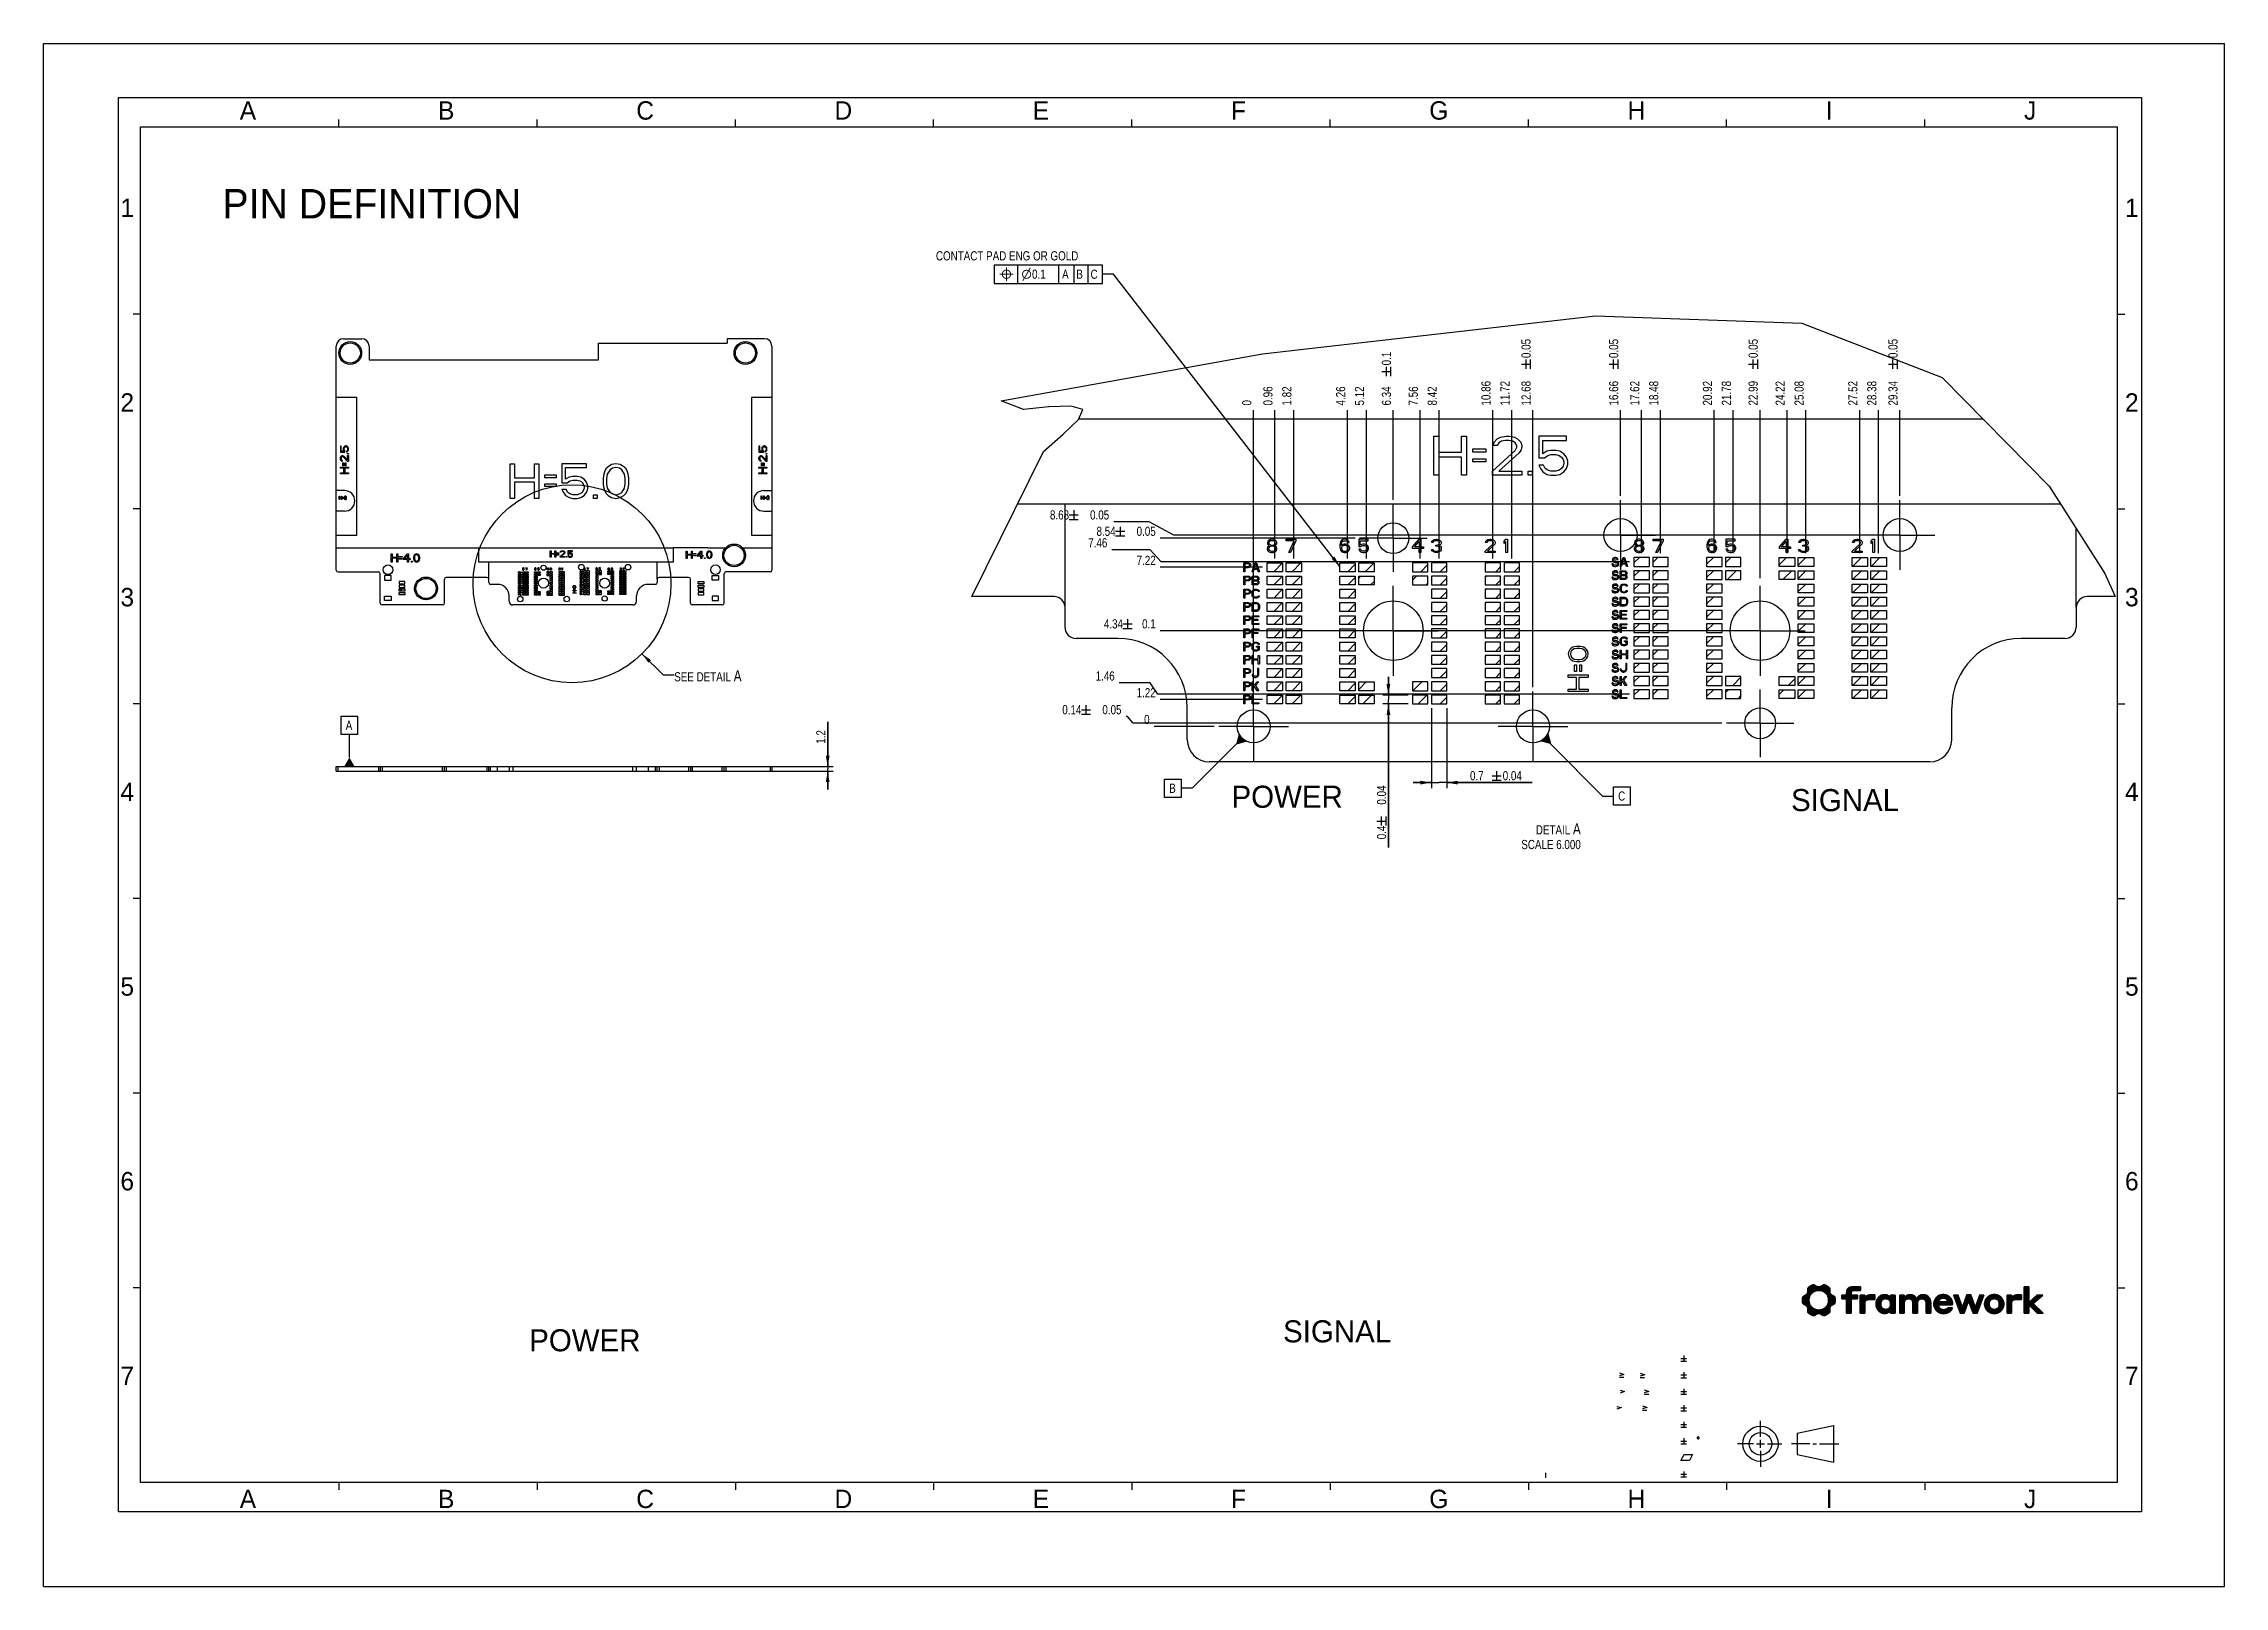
# Model space of a CAD drawing. Header units: millimetres. Extents: x 0 to 594, y 0 to 420.
import ezdxf
from ezdxf.enums import TextEntityAlignment as Align

# ---------------------------------------------------------------- set-up
doc = ezdxf.new("R2010")
doc.units = ezdxf.units.MM
doc.header["$LTSCALE"] = 32.67
doc.linetypes.add('CENTER', pattern=[0.6, 0.375, -0.075, 0.075, -0.075])
doc.layers.get('0').update_dxf_attribs({"linetype": 'CONTINUOUS'})
doc.layers.add('02___PRT_ALL_AXES', color=7, linetype='CONTINUOUS')
doc.layers.add('ASSEM_MEM', color=7, linetype='CONTINUOUS')
doc.styles.get("Standard").update_dxf_attribs({"font": 'txt', "width": 0.8})
doc.styles.add('TEXTSTYLE_2', font='txt')
doc.styles.add('TEXTSTYLE_7', font='ar_wgl__.ttf')
doc.dimstyles.new('DIMSTYLE_1', dxfattribs={"dimtxt": 2.5, "dimasz": 3, "dimexe": 1.5, "dimexo": 1.2, "dimtad": 1, "dimdsep": 46, "dimtxsty": 'STANDARD', "dimblk": '_FILLED', "dimblk1": '_FILLED', "dimblk2": '_FILLED', "dimcen": 0.09, "dimazin": 2, "dimtp": 0.01, "dimtm": 0.01, "dimtfac": 1, "dimtofl": 0, "dimtmove": 0, "dimatfit": 3, "dimldrblk": '_FILLED', "dimfxl": 1, "dimtolj": 1, "dimarcsym": 0})
doc.dimstyles.new('DIMSTYLE_2', dxfattribs={"dimtxt": 2.5, "dimasz": 3, "dimexe": 1.5, "dimexo": 1.2, "dimtad": 0, "dimtih": 1, "dimtoh": 1, "dimlfac": 0.166667, "dimdsep": 46, "dimtxsty": 'STANDARD', "dimblk": '_FILLED', "dimblk1": '_FILLED', "dimblk2": '_FILLED', "dimcen": 0.09, "dimazin": 2, "dimtp": 0.01, "dimtm": 0.01, "dimtfac": 1, "dimtofl": 0, "dimtmove": 0, "dimatfit": 3, "dimldrblk": '_FILLED', "dimfxl": 1, "dimtolj": 1, "dimarcsym": 0})
doc.dimstyles.new('DIMSTYLE_3', dxfattribs={"dimtxt": 2.5, "dimasz": 3, "dimexe": 1.5, "dimexo": 1.2, "dimtad": 0, "dimtih": 1, "dimtoh": 1, "dimlfac": 0.166667, "dimdsep": 46, "dimtxsty": 'STANDARD', "dimblk": '_FILLED', "dimblk1": '_FILLED', "dimblk2": '_FILLED', "dimcen": 0.09, "dimazin": 2, "dimtol": 1, "dimtp": 0.05, "dimtm": 0.05, "dimtfac": 1, "dimtofl": 0, "dimtmove": 0, "dimatfit": 3, "dimldrblk": '_FILLED', "dimfxl": 1, "dimtolj": 1, "dimarcsym": 0})
doc.dimstyles.new('DIMSTYLE_4', dxfattribs={"dimtxt": 2.5, "dimasz": 3, "dimexe": 1.5, "dimexo": 1.2, "dimtad": 0, "dimtih": 1, "dimtoh": 1, "dimlfac": 0.166667, "dimdsep": 46, "dimtxsty": 'STANDARD', "dimblk": '_FILLED', "dimblk1": '_FILLED', "dimblk2": '_FILLED', "dimcen": 0.09, "dimazin": 2, "dimtol": 1, "dimtp": 0.1, "dimtm": 0.1, "dimtfac": 1, "dimtofl": 0, "dimtmove": 0, "dimatfit": 3, "dimldrblk": '_FILLED', "dimfxl": 1, "dimtolj": 1, "dimarcsym": 0})
doc.dimstyles.new('DIMSTYLE_5', dxfattribs={"dimtxt": 2.5, "dimasz": 3, "dimexe": 1.5, "dimexo": 1.2, "dimtad": 1, "dimlfac": 0.166667, "dimdsep": 46, "dimtxsty": 'STANDARD', "dimblk": '_FILLED', "dimblk1": '_FILLED', "dimblk2": '_FILLED', "dimcen": 0.09, "dimazin": 2, "dimtol": 1, "dimtp": 0.04, "dimtm": 0.04, "dimtfac": 1, "dimtofl": 0, "dimtmove": 0, "dimatfit": 3, "dimldrblk": '_FILLED', "dimfxl": 1, "dimtolj": 1, "dimarcsym": 0})
doc.dimstyles.get("Standard").update_dxf_attribs({"dimtxt": 2.5, "dimasz": 3, "dimexe": 1.5, "dimexo": 1.2, "dimtad": 1, "dimdsep": 46, "dimtxsty": 'STANDARD', "dimblk": '_FILLED', "dimblk1": '_FILLED', "dimblk2": '_FILLED', "dimcen": 0.09, "dimazin": 2, "dimtol": 1, "dimtp": 0.01, "dimtm": 0.01, "dimtfac": 1, "dimtofl": 0, "dimtmove": 0, "dimatfit": 3, "dimldrblk": '_FILLED', "dimfxl": 1, "dimtolj": 1, "dimarcsym": 0})

msp = doc.modelspace()

# ---------------------------------------------------------------- texts
at = {"color": 7, "linetype": 'CONTINUOUS', "width": 0.8}
for s, p in [('CONTACT PAD ENG OR GOLD', (243.045, 360.983)), ('0.1', (269.233, 355.983)), ('A', (277.42, 355.983)), ('B', (281.295, 355.983)), ('C', (285.17, 355.983))]:
    msp.add_text(s, height=2.5, dxfattribs=at).set_placement(p)
at = {"color": 7, "linetype": 'CONTINUOUS', "attachment_point": 1, "line_spacing_factor": 0.9}
for s, insert, char_height, width, style in [('A', (53.422, 404.309), 5, 5, 'TEXTSTYLE_2'), ('B', (107.422, 404.309), 5, 5, 'TEXTSTYLE_2'), ('C', (161.422, 404.309), 5, 5, 'TEXTSTYLE_2'), ('D', (215.422, 404.309), 5, 5, 'TEXTSTYLE_2'), ('E', (269.422, 404.309), 5, 5, 'TEXTSTYLE_2'), ('F', (323.422, 404.309), 5, 5, 'TEXTSTYLE_2'), ('G', (377.422, 404.309), 5, 5, 'TEXTSTYLE_2'), ('H', (431.422, 404.309), 5, 5, 'TEXTSTYLE_2'), ('I', (485.422, 404.309), 5, 5, 'TEXTSTYLE_2'), ('J', (539.422, 404.309), 5, 5, 'TEXTSTYLE_2'), ('PIN DEFINITION', (48.691, 380.419), 8, 84.87732, 'TEXTSTYLE_7'), ('1', (20.922, 377.809), 5, 5, 'TEXTSTYLE_2'), ('1', (566.922, 377.809), 5, 5, 'TEXTSTYLE_2'), ('2', (20.922, 324.809), 5, 5, 'TEXTSTYLE_2'), ('2', (566.922, 324.809), 5, 5, 'TEXTSTYLE_2'), ('3', (20.922, 271.809), 5, 5, 'TEXTSTYLE_2'), ('3', (566.922, 271.809), 5, 5, 'TEXTSTYLE_2'), ('4', (20.922, 218.809), 5, 5, 'TEXTSTYLE_2'), ('POWER', (323.556, 217.977), 6, 31.60595, 'TEXTSTYLE_7'), ('SIGNAL', (475.966, 217.055), 6, 30.69145, 'TEXTSTYLE_7'), ('4', (566.922, 218.809), 5, 5, 'TEXTSTYLE_2'), ('5', (20.922, 165.809), 5, 5, 'TEXTSTYLE_2'), ('5', (566.922, 165.809), 5, 5, 'TEXTSTYLE_2'), ('6', (20.922, 112.809), 5, 5, 'TEXTSTYLE_2'), ('6', (566.922, 112.809), 5, 5, 'TEXTSTYLE_2'), ('SIGNAL', (337.613, 72.427), 6, 30.69145, 'TEXTSTYLE_7'), ('POWER', (132.264, 69.992), 6, 31.60595, 'TEXTSTYLE_7'), ('7', (20.922, 59.809), 5, 5, 'TEXTSTYLE_2'), ('7', (566.922, 59.809), 5, 5, 'TEXTSTYLE_2'), ('A', (53.422, 26.309), 5, 5, 'TEXTSTYLE_2'), ('B', (107.422, 26.309), 5, 5, 'TEXTSTYLE_2'), ('C', (161.422, 26.309), 5, 5, 'TEXTSTYLE_2'), ('D', (215.422, 26.309), 5, 5, 'TEXTSTYLE_2'), ('E', (269.422, 26.309), 5, 5, 'TEXTSTYLE_2'), ('F', (323.422, 26.309), 5, 5, 'TEXTSTYLE_2'), ('G', (377.422, 26.309), 5, 5, 'TEXTSTYLE_2'), ('H', (431.422, 26.309), 5, 5, 'TEXTSTYLE_2'), ('I', (485.422, 26.309), 5, 5, 'TEXTSTYLE_2'), ('J', (539.422, 26.309), 5, 5, 'TEXTSTYLE_2')]:
    msp.add_mtext(s, dxfattribs=dict(at, insert=insert, char_height=char_height, width=width, style=style))
at = {"color": 7, "linetype": 'CONTINUOUS', "char_height": 2.5, "line_spacing_factor": 0.9}
for s, insert, width, attachment_point in [('SEE DETAIL \\H3.0;A', (171.766, 249.375), 24.4, 1), ('A', (82.287, 235.665), 2, 1), ('B', (306.603, 218.526), 2, 1), ('C', (428.873, 216.418), 2, 1), ('DETAIL \\H3.0;A\\P\\H2.5;SCALE 6.000', (418.695, 207.718), 22, 3)]:
    msp.add_mtext(s, dxfattribs=dict(at, insert=insert, width=width, attachment_point=attachment_point))

# ---------------------------------------------------------------- blocks, each defined once
blk = doc.blocks.new('SYM301_BL0', base_point=(436.14, 48.55))
at = {"color": 7, "linetype": 'CONTINUOUS'}
for p, q in [((435.52, 49.12), (436.76, 48.66)), ((436.73, 48.66), (435.52, 48.34)), ((435.52, 47.98), (436.71, 47.98))]:
    blk.add_line(p, q, dxfattribs=at)
blk = doc.blocks.new('SYM301_BL1', base_point=(436.63, 52.94))
at = {"color": 7, "linetype": 'CONTINUOUS'}
for p, q in [((436.01, 53.51), (437.24, 53.05)), ((437.22, 53.05), (436.01, 52.73)), ((436.01, 52.37), (437.2, 52.37))]:
    blk.add_line(p, q, dxfattribs=at)
blk = doc.blocks.new('SYM301_BL2', base_point=(435.48, 57.45))
at = {"color": 7, "linetype": 'CONTINUOUS'}
for p, q in [((434.86, 58.02), (436.1, 57.56)), ((436.07, 57.56), (434.86, 57.24)), ((434.86, 56.88), (436.05, 56.88))]:
    blk.add_line(p, q, dxfattribs=at)
blk = doc.blocks.new('SYM001_BL3', base_point=(429.16, 48.62))
at = {"color": 7, "linetype": 'CONTINUOUS'}
for p, q in [((429.78, 48.69), (428.54, 48.23)), ((428.56, 49.01), (429.78, 48.69))]:
    blk.add_line(p, q, dxfattribs=at)
blk = doc.blocks.new('SYM001_BL4', base_point=(430, 53.01))
at = {"color": 7, "linetype": 'CONTINUOUS'}
for p, q in [((430.62, 53.08), (429.38, 52.62)), ((429.4, 53.39), (430.62, 53.08))]:
    blk.add_line(p, q, dxfattribs=at)
blk = doc.blocks.new('SYM301_BL5', base_point=(429.85, 57.55))
at = {"color": 7, "linetype": 'CONTINUOUS'}
for p, q in [((429.23, 58.12), (430.46, 57.66)), ((430.44, 57.66), (429.23, 57.34)), ((429.23, 56.97), (430.42, 56.97))]:
    blk.add_line(p, q, dxfattribs=at)
blk = doc.blocks.new('_FILLED')
at = {"color": 0, "linetype": 'BYBLOCK'}
blk.add_solid([(0, 0), (-1, 0.17), (-1, -0.17)], dxfattribs=at)
blk = doc.blocks.new('*D0')
at = {"color": 7, "linetype": 'CONTINUOUS'}
for p, q in [((213.57, 223.16), (213.57, 235.39)), ((213.57, 235.39), (213.57, 222.56)), ((195.46, 223.16), (215.07, 223.16)), ((195.46, 221.96), (215.07, 221.96)), ((213.57, 216.96), (213.57, 222.56)), ((213.57, 221.96), (213.57, 216.96))]:
    blk.add_line(p, q, dxfattribs=at)
at = {"color": 7, "linetype": 'CONTINUOUS', "xscale": 3, "yscale": 3, "zscale": 3}
for p, rotation in [((213.57, 223.16), 270), ((213.57, 221.96), 90)]:
    blk.add_blockref('_FILLED', p, dxfattribs=dict(at, rotation=rotation))
at = {"color": 7, "linetype": 'CONTINUOUS', "insert": (210.45, 229.39), "char_height": 2.5, "width": 6, "attachment_point": 1, "rotation": 90, "line_spacing_factor": 0.9}
blk.add_mtext('1.2', dxfattribs=at)
blk = doc.blocks.new('*D1')
at = {"color": 7, "linetype": 'CONTINUOUS'}
blk.add_line((335.34, 279.85), (335.34, 320.23), dxfattribs=at)
at = {"color": 7, "linetype": 'CONTINUOUS', "insert": (332.22, 321.48), "char_height": 2.5, "width": 8, "attachment_point": 1, "rotation": 90, "line_spacing_factor": 0.9}
blk.add_mtext('0.96', dxfattribs=at)
blk = doc.blocks.new('*D2')
at = {"color": 7, "linetype": 'CONTINUOUS'}
blk.add_line((329.58, 235.33), (329.58, 320.23), dxfattribs=at)
at = {"color": 7, "linetype": 'CONTINUOUS', "insert": (326.46, 321.48), "char_height": 2.5, "width": 2, "attachment_point": 1, "rotation": 90, "line_spacing_factor": 0.9}
blk.add_mtext('0', dxfattribs=at)
blk = doc.blocks.new('*D3')
at = {"color": 7, "linetype": 'CONTINUOUS'}
blk.add_line((340.5, 279.85), (340.5, 320.23), dxfattribs=at)
at = {"color": 7, "linetype": 'CONTINUOUS', "insert": (337.38, 321.48), "char_height": 2.5, "width": 8, "attachment_point": 1, "rotation": 90, "line_spacing_factor": 0.9}
blk.add_mtext('1.82', dxfattribs=at)
blk = doc.blocks.new('*D4')
at = {"color": 7, "linetype": 'CONTINUOUS'}
blk.add_line((355.14, 279.85), (355.14, 320.23), dxfattribs=at)
at = {"color": 7, "linetype": 'CONTINUOUS', "insert": (352.02, 321.48), "char_height": 2.5, "width": 8, "attachment_point": 1, "rotation": 90, "line_spacing_factor": 0.9}
blk.add_mtext('4.26', dxfattribs=at)
blk = doc.blocks.new('*D5')
at = {"color": 7, "linetype": 'CONTINUOUS'}
blk.add_line((360.3, 279.85), (360.3, 320.23), dxfattribs=at)
at = {"color": 7, "linetype": 'CONTINUOUS', "insert": (357.18, 321.48), "char_height": 2.5, "width": 8, "attachment_point": 1, "rotation": 90, "line_spacing_factor": 0.9}
blk.add_mtext('5.12', dxfattribs=at)
blk = doc.blocks.new('*D6')
at = {"color": 7, "linetype": 'CONTINUOUS'}
blk.add_line((374.94, 279.85), (374.94, 320.23), dxfattribs=at)
at = {"color": 7, "linetype": 'CONTINUOUS', "insert": (371.82, 321.48), "char_height": 2.5, "width": 8, "attachment_point": 1, "rotation": 90, "line_spacing_factor": 0.9}
blk.add_mtext('7.56', dxfattribs=at)
blk = doc.blocks.new('*D7')
at = {"color": 7, "linetype": 'CONTINUOUS'}
blk.add_line((380.1, 279.85), (380.1, 320.23), dxfattribs=at)
at = {"color": 7, "linetype": 'CONTINUOUS', "insert": (376.98, 321.48), "char_height": 2.5, "width": 8, "attachment_point": 1, "rotation": 90, "line_spacing_factor": 0.9}
blk.add_mtext('8.42', dxfattribs=at)
blk = doc.blocks.new('*D8')
at = {"color": 7, "linetype": 'CONTINUOUS'}
blk.add_line((394.74, 279.85), (394.74, 320.23), dxfattribs=at)
at = {"color": 7, "linetype": 'CONTINUOUS', "insert": (391.62, 321.48), "char_height": 2.5, "width": 10, "attachment_point": 1, "rotation": 90, "line_spacing_factor": 0.9}
blk.add_mtext('10.86', dxfattribs=at)
blk = doc.blocks.new('*D9')
at = {"color": 7, "linetype": 'CONTINUOUS'}
blk.add_line((399.9, 279.85), (399.9, 320.23), dxfattribs=at)
at = {"color": 7, "linetype": 'CONTINUOUS', "insert": (396.78, 321.48), "char_height": 2.5, "width": 10, "attachment_point": 1, "rotation": 90, "line_spacing_factor": 0.9}
blk.add_mtext('11.72', dxfattribs=at)
blk = doc.blocks.new('*D10')
at = {"color": 7, "linetype": 'CONTINUOUS'}
blk.add_line((435.27, 281.29), (435.27, 320.23), dxfattribs=at)
at = {"color": 7, "linetype": 'CONTINUOUS', "insert": (432.15, 321.48), "char_height": 2.5, "width": 10, "attachment_point": 1, "rotation": 90, "line_spacing_factor": 0.9}
blk.add_mtext('17.62', dxfattribs=at)
blk = doc.blocks.new('*D11')
at = {"color": 7, "linetype": 'CONTINUOUS'}
blk.add_line((440.43, 281.29), (440.43, 320.23), dxfattribs=at)
at = {"color": 7, "linetype": 'CONTINUOUS', "insert": (437.31, 321.48), "char_height": 2.5, "width": 10, "attachment_point": 1, "rotation": 90, "line_spacing_factor": 0.9}
blk.add_mtext('18.48', dxfattribs=at)
blk = doc.blocks.new('*D12')
at = {"color": 7, "linetype": 'CONTINUOUS'}
blk.add_line((455.07, 281.29), (455.07, 320.23), dxfattribs=at)
at = {"color": 7, "linetype": 'CONTINUOUS', "insert": (451.95, 321.48), "char_height": 2.5, "width": 10, "attachment_point": 1, "rotation": 90, "line_spacing_factor": 0.9}
blk.add_mtext('20.92', dxfattribs=at)
blk = doc.blocks.new('*D13')
at = {"color": 7, "linetype": 'CONTINUOUS'}
blk.add_line((460.23, 281.29), (460.23, 320.23), dxfattribs=at)
at = {"color": 7, "linetype": 'CONTINUOUS', "insert": (457.11, 321.48), "char_height": 2.5, "width": 10, "attachment_point": 1, "rotation": 90, "line_spacing_factor": 0.9}
blk.add_mtext('21.78', dxfattribs=at)
blk = doc.blocks.new('*D14')
at = {"color": 7, "linetype": 'CONTINUOUS'}
blk.add_line((474.87, 281.29), (474.87, 320.23), dxfattribs=at)
at = {"color": 7, "linetype": 'CONTINUOUS', "insert": (471.75, 321.48), "char_height": 2.5, "width": 10, "attachment_point": 1, "rotation": 90, "line_spacing_factor": 0.9}
blk.add_mtext('24.22', dxfattribs=at)
blk = doc.blocks.new('*D15')
at = {"color": 7, "linetype": 'CONTINUOUS'}
blk.add_line((480.03, 281.29), (480.03, 320.23), dxfattribs=at)
at = {"color": 7, "linetype": 'CONTINUOUS', "insert": (476.91, 321.48), "char_height": 2.5, "width": 10, "attachment_point": 1, "rotation": 90, "line_spacing_factor": 0.9}
blk.add_mtext('25.08', dxfattribs=at)
blk = doc.blocks.new('*D16')
at = {"color": 7, "linetype": 'CONTINUOUS'}
blk.add_line((494.67, 281.29), (494.67, 320.23), dxfattribs=at)
at = {"color": 7, "linetype": 'CONTINUOUS', "insert": (491.55, 321.48), "char_height": 2.5, "width": 10, "attachment_point": 1, "rotation": 90, "line_spacing_factor": 0.9}
blk.add_mtext('27.52', dxfattribs=at)
blk = doc.blocks.new('*D17')
at = {"color": 7, "linetype": 'CONTINUOUS'}
blk.add_line((499.83, 281.29), (499.83, 320.23), dxfattribs=at)
at = {"color": 7, "linetype": 'CONTINUOUS', "insert": (496.71, 321.48), "char_height": 2.5, "width": 10, "attachment_point": 1, "rotation": 90, "line_spacing_factor": 0.9}
blk.add_mtext('28.38', dxfattribs=at)
blk = doc.blocks.new('*D18')
at = {"color": 7, "linetype": 'CONTINUOUS'}
blk.add_line((505.59, 296.91), (505.59, 320.23), dxfattribs=at)
at = {"color": 7, "linetype": 'CONTINUOUS', "width": 0.8}
for s, p in [('0.05', (504.97, 334.4)), ('29.34', (504.97, 321.48))]:
    blk.add_text(s, height=2.5, rotation=90, dxfattribs=at).set_placement(p)
blk = doc.blocks.new('*D19')
at = {"color": 7, "linetype": 'CONTINUOUS'}
blk.add_line((467.52, 274.47), (467.52, 320.23), dxfattribs=at)
at = {"color": 7, "linetype": 'CONTINUOUS', "width": 0.8}
for s, p in [('0.05', (466.9, 334.4)), ('22.99', (466.9, 321.48))]:
    blk.add_text(s, height=2.5, rotation=90, dxfattribs=at).set_placement(p)
blk = doc.blocks.new('*D20')
at = {"color": 7, "linetype": 'CONTINUOUS'}
blk.add_line((429.51, 296.91), (429.51, 320.23), dxfattribs=at)
at = {"color": 7, "linetype": 'CONTINUOUS', "width": 0.8}
for s, p in [('0.05', (428.89, 334.4)), ('16.66', (428.89, 321.48))]:
    blk.add_text(s, height=2.5, rotation=90, dxfattribs=at).set_placement(p)
blk = doc.blocks.new('*D21')
at = {"color": 7, "linetype": 'CONTINUOUS'}
blk.add_line((405.66, 244.83), (405.66, 320.23), dxfattribs=at)
at = {"color": 7, "linetype": 'CONTINUOUS', "width": 0.8}
for s, p in [('0.05', (405.04, 334.4)), ('12.68', (405.04, 321.48))]:
    blk.add_text(s, height=2.5, rotation=90, dxfattribs=at).set_placement(p)
blk = doc.blocks.new('*D22')
at = {"color": 7, "linetype": 'CONTINUOUS'}
blk.add_line((367.62, 295.77), (367.62, 320.23), dxfattribs=at)
at = {"color": 7, "linetype": 'CONTINUOUS', "width": 0.8}
for s, p in [('0.1', (367, 332.4)), ('6.34', (367, 321.48))]:
    blk.add_text(s, height=2.5, rotation=90, dxfattribs=at).set_placement(p)
blk = doc.blocks.new('*D23')
at = {"color": 7, "linetype": 'CONTINUOUS'}
for p, q in [((295.21, 236.79), (294.84, 236.79)), ((296.74, 234.97), (295.21, 236.79)), ((457.15, 234.97), (296.74, 234.97))]:
    blk.add_line(p, q, dxfattribs=at)
at = {"color": 7, "linetype": 'CONTINUOUS', "width": 0.8}
for s, p in [('0.14', (282.67, 237.42)), ('0.05', (293.59, 237.42))]:
    blk.add_text(s, height=2.5, dxfattribs=at).set_placement(p, align=Align.RIGHT)
blk = doc.blocks.new('*D24')
at = {"color": 7, "linetype": 'CONTINUOUS'}
blk.add_line((318.88, 234.13), (302.49, 234.13), dxfattribs=at)
at = {"color": 7, "linetype": 'CONTINUOUS', "insert": (301.24, 237.25), "char_height": 2.5, "width": 2, "attachment_point": 3, "line_spacing_factor": 0.9}
blk.add_mtext('0', dxfattribs=at)
blk = doc.blocks.new('*D25')
at = {"color": 7, "linetype": 'CONTINUOUS'}
for p, q in [((301.43, 245.98), (292.99, 245.98)), ((303.51, 242.89), (301.43, 245.98)), ((431.97, 242.89), (303.51, 242.89))]:
    blk.add_line(p, q, dxfattribs=at)
at = {"color": 7, "linetype": 'CONTINUOUS', "insert": (291.74, 249.1), "char_height": 2.5, "width": 8, "attachment_point": 3, "line_spacing_factor": 0.9}
blk.add_mtext('1.46', dxfattribs=at)
blk = doc.blocks.new('*D26')
at = {"color": 7, "linetype": 'CONTINUOUS'}
blk.add_line((332.04, 241.45), (304.17, 241.45), dxfattribs=at)
at = {"color": 7, "linetype": 'CONTINUOUS', "insert": (302.92, 244.57), "char_height": 2.5, "width": 8, "attachment_point": 3, "line_spacing_factor": 0.9}
blk.add_mtext('1.22', dxfattribs=at)
blk = doc.blocks.new('*D27')
at = {"color": 7, "linetype": 'CONTINUOUS'}
blk.add_line((332.04, 277.45), (304.17, 277.45), dxfattribs=at)
at = {"color": 7, "linetype": 'CONTINUOUS', "insert": (302.92, 280.57), "char_height": 2.5, "width": 8, "attachment_point": 3, "line_spacing_factor": 0.9}
blk.add_mtext('7.22', dxfattribs=at)
blk = doc.blocks.new('*D28')
at = {"color": 7, "linetype": 'CONTINUOUS'}
for p, q in [((301.39, 282.23), (290.99, 282.23)), ((304.39, 278.89), (301.39, 282.23)), ((431.97, 278.89), (304.39, 278.89))]:
    blk.add_line(p, q, dxfattribs=at)
at = {"color": 7, "linetype": 'CONTINUOUS', "insert": (289.74, 285.36), "char_height": 2.5, "width": 8, "attachment_point": 3, "line_spacing_factor": 0.9}
blk.add_mtext('7.46', dxfattribs=at)
blk = doc.blocks.new('*D29')
at = {"color": 7, "linetype": 'CONTINUOUS'}
blk.add_line((357.22, 285.37), (304.17, 285.37), dxfattribs=at)
at = {"color": 7, "linetype": 'CONTINUOUS', "width": 0.8}
for s, p in [('8.54', (292, 285.99)), ('0.05', (302.92, 285.99))]:
    blk.add_text(s, height=2.5, dxfattribs=at).set_placement(p, align=Align.RIGHT)
blk = doc.blocks.new('*D30')
at = {"color": 7, "linetype": 'CONTINUOUS'}
for p, q in [((301.1, 289.82), (291.49, 289.82)), ((307.83, 286.21), (301.1, 289.82)), ((504.39, 286.21), (307.83, 286.21))]:
    blk.add_line(p, q, dxfattribs=at)
at = {"color": 7, "linetype": 'CONTINUOUS', "width": 0.8}
for s, p in [('8.68', (279.32, 290.45)), ('0.05', (290.24, 290.45))]:
    blk.add_text(s, height=2.5, dxfattribs=at).set_placement(p, align=Align.RIGHT)
blk = doc.blocks.new('*D31')
at = {"color": 7, "linetype": 'CONTINUOUS'}
blk.add_line((466.32, 260.17), (304.17, 260.17), dxfattribs=at)
at = {"color": 7, "linetype": 'CONTINUOUS', "width": 0.8}
for s, p in [('4.34', (294, 260.79)), ('0.1', (302.92, 260.79))]:
    blk.add_text(s, height=2.5, dxfattribs=at).set_placement(p, align=Align.RIGHT)
blk = doc.blocks.new('*D32')
at = {"color": 7, "linetype": 'CONTINUOUS'}
for p, q in [((366.3, 242.65), (366.3, 247.65)), ((366.3, 247.65), (366.3, 241.45)), ((371.64, 242.65), (364.8, 242.65)), ((371.64, 240.25), (364.8, 240.25)), ((366.3, 201.11), (366.3, 241.45)), ((366.3, 240.25), (366.3, 201.11))]:
    blk.add_line(p, q, dxfattribs=at)
at = {"color": 7, "linetype": 'CONTINUOUS', "xscale": 3, "yscale": 3, "zscale": 3}
for p, rotation in [((366.3, 242.65), 270), ((366.3, 240.25), 90)]:
    blk.add_blockref('_FILLED', p, dxfattribs=dict(at, rotation=rotation))
at = {"color": 7, "linetype": 'CONTINUOUS', "width": 0.8}
for s, p in [('0.04', (365.68, 218.03)), ('0.4', (365.68, 207.11))]:
    blk.add_text(s, height=2.5, rotation=90, dxfattribs=at).set_placement(p, align=Align.RIGHT)
blk = doc.blocks.new('*D33')
at = {"color": 7, "linetype": 'CONTINUOUS'}
for p, q in [((378, 239.05), (378, 217.32)), ((382.2, 239.05), (382.2, 217.32)), ((378, 218.82), (373, 218.82)), ((373, 218.82), (380.1, 218.82)), ((405.43, 218.82), (380.1, 218.82)), ((382.2, 218.82), (405.43, 218.82))]:
    blk.add_line(p, q, dxfattribs=at)
at = {"color": 7, "linetype": 'CONTINUOUS', "xscale": 3, "yscale": 3, "zscale": 3}
blk.add_blockref('_FILLED', (378, 218.82), dxfattribs=at)
at = {"color": 7, "linetype": 'CONTINUOUS', "xscale": 3, "yscale": 3, "zscale": 3, "rotation": 180}
blk.add_blockref('_FILLED', (382.2, 218.82), dxfattribs=at)
at = {"color": 7, "linetype": 'CONTINUOUS', "width": 0.8}
for s, p in [('0.7', (388.52, 219.45)), ('0.04', (397.43, 219.45))]:
    blk.add_text(s, height=2.5, dxfattribs=at).set_placement(p)

# ---------------------------------------------------------------- dimensions: what is measured, and where the dimension line sits
at = {"color": 7, "linetype": 'CONTINUOUS'}
for feature_location, offset, dtype, origin, dimstyle, picture, middle in [((505.594427087, 296.905787298), (0, 23.324700022), 1, (329.584427087, 295.705787298), 'DIMSTYLE_3', '*D18', (503.719427087, 331.938820653)), ((467.524, 274.466), (0, 45.765), 1, (329.584, 273.266), 'DIMSTYLE_3', '*D19', (465.649, 331.939)), ((429.514427087, 296.905787298), (0, 23.324700022), 1, (329.584427087, 295.705787298), 'DIMSTYLE_3', '*D20', (427.639427087, 331.938820653)), ((405.664, 244.826), (0, 75.405), 1, (329.584, 243.626), 'DIMSTYLE_3', '*D21', (403.789, 331.939)), ((367.624, 295.766), (0, 24.465), 1, (329.584, 294.566), 'DIMSTYLE_4', '*D22', (365.749, 329.939)), ((394.744, 279.846), (0, 40.385), 1, (329.584, 278.646), 'DIMSTYLE_2', '*D8', (392.869, 326.73)), ((399.904, 279.846), (0, 40.385), 1, (329.584, 278.646), 'DIMSTYLE_2', '*D9', (398.029, 326.73)), ((435.274427087, 281.285787298), (0, 38.944700022), 1, (329.584427087, 280.085787298), 'DIMSTYLE_2', '*D10', (433.399416848, 326.730496574)), ((440.434427087, 281.285787298), (0, 38.944700022), 1, (329.584427087, 280.085787298), 'DIMSTYLE_2', '*D11', (438.559416848, 326.792976188)), ((455.074427087, 281.285787298), (0, 38.944700022), 1, (329.584427087, 280.085787298), 'DIMSTYLE_2', '*D12', (453.199416848, 326.480488944)), ((460.234427087, 281.285787298), (0, 38.944700022), 1, (329.584427087, 280.085787298), 'DIMSTYLE_2', '*D13', (458.359416848, 326.542986686)), ((474.874427087, 281.285787298), (0, 38.944700022), 1, (329.584427087, 280.085787298), 'DIMSTYLE_2', '*D14', (472.999416848, 326.480494987)), ((480.034427087, 281.285787298), (0, 38.944700022), 1, (329.584427087, 280.085787298), 'DIMSTYLE_2', '*D15', (478.159416848, 326.542992729)), ((494.674427087, 281.285787298), (0, 38.944700022), 1, (329.584427087, 280.085787298), 'DIMSTYLE_2', '*D16', (492.799416848, 326.480482902)), ((499.834427087, 281.285787298), (0, 38.944700022), 1, (329.584427087, 280.085787298), 'DIMSTYLE_2', '*D17', (497.959416848, 326.542980644)), ((335.344, 279.846), (0, 40.385), 1, (329.584, 234.126), 'DIMSTYLE_2', '*D1', (333.469, 325.48)), ((340.504, 279.846), (0, 40.385), 1, (329.584, 278.646), 'DIMSTYLE_2', '*D3', (338.629, 325.73)), ((355.144, 279.846), (0, 40.385), 1, (329.584, 278.646), 'DIMSTYLE_2', '*D4', (353.269, 325.48)), ((360.304, 279.846), (0, 40.385), 1, (329.584, 278.646), 'DIMSTYLE_2', '*D5', (358.429, 325.48)), ((374.944, 279.846), (0, 40.385), 1, (329.584, 278.646), 'DIMSTYLE_2', '*D6', (373.069, 325.48)), ((380.104, 279.846), (0, 40.385), 1, (329.584, 278.646), 'DIMSTYLE_2', '*D7', (378.229, 325.418)), ((329.584427087, 235.325787298), (0, 84.904700022), 1, (329.584427087, 234.125787298), 'DIMSTYLE_2', '*D2', (327.709416848, 322.480482963)), ((504.394, 286.206), (-212.905, 3.619), 0, (505.594, 234.126), 'DIMSTYLE_3', '*D30', (280.782, 291.699)), ((431.974, 278.886), (-140.986, 3.347), 0, (433.174, 234.126), 'DIMSTYLE_2', '*D28', (285.739, 284.107)), ((357.224, 285.366), (-53.057, 0), 0, (358.424, 234.126), 'DIMSTYLE_3', '*D29', (293.459, 287.241)), ((332.044, 277.446), (-27.877, 0), 0, (333.244, 234.126), 'DIMSTYLE_2', '*D27', (298.917, 279.321)), ((466.324, 260.166), (-162.157, 0), 0, (467.524, 234.126), 'DIMSTYLE_4', '*D31', (294.459, 262.041)), ((431.974, 242.886), (-138.98, 3.092), 0, (433.174, 234.126), 'DIMSTYLE_2', '*D25', (287.994, 247.853)), ((332.044, 241.446), (-27.877, 0), 0, (333.244, 234.126), 'DIMSTYLE_2', '*D26', (299.167, 243.321)), ((457.154, 234.966), (-162.316, 1.829), 0, (320.084, 234.126), 'DIMSTYLE_3', '*D23', (284.13, 238.67)), ((318.884427087, 234.125787298), (-16.389467152, 0), 0, (320.084427087, 234.125787298), 'DIMSTYLE_2', '*D24', (300.244966095, 236.000787415))]:
    dim = msp.add_ordinate_dim(feature_location=feature_location, offset=offset, dtype=dtype, origin=origin, dimstyle=dimstyle, override={"dimtad": 1, "dimtih": 0, "dimtoh": 0}, dxfattribs=at)
    dim.commit()
    dim.dimension.update_dxf_attribs({"geometry": picture, "text_midpoint": middle})
for base, p1, p2, dimstyle, picture, middle in [((366.303, 240.246), (372.844, 242.646), (372.844, 240.246), 'DIMSTYLE_5', '*D32', (366.303, 209.568)), ((213.575, 221.96), (194.264, 223.16), (194.264, 221.96), 'DIMSTYLE_1', '*D0', (213.575, 232.643))]:
    dim = msp.add_linear_dim(base=base, p1=p1, p2=p2, angle=270, dimstyle=dimstyle, dxfattribs=at)
    dim.commit()
    dim.dimension.update_dxf_attribs({"geometry": picture, "text_midpoint": middle, "dimtype": 160})
dim = msp.add_linear_dim(base=(382.204, 218.823), p1=(378.004, 240.246), p2=(382.204, 240.246), dimstyle='DIMSTYLE_5', dxfattribs=at)
dim.commit()
dim.dimension.update_dxf_attribs({"geometry": '*D33', "text_midpoint": (396.976, 218.823), "dimtype": 160})

# ---------------------------------------------------------------- hatches: boundary and pattern name
at = {"linetype": 'CONTINUOUS'}
for points in [[(325.556, 232.12), (325.696, 231.861), (325.852, 231.612), (326.024, 231.374), (326.211, 231.147), (326.413, 230.934), (326.628, 230.733), (326.855, 230.548), (327.095, 230.377), (327.345, 230.223), (327.604, 230.085), (324.818, 229.329)], [(407.658, 230.091), (407.917, 230.23), (408.166, 230.385), (408.405, 230.556), (408.632, 230.743), (408.846, 230.944), (409.047, 231.158), (409.234, 231.385), (409.405, 231.624), (409.56, 231.874), (409.699, 232.133), (410.446, 229.344)], [(481.089, 79.038), (481.015, 78.863), (480.953, 78.682), (480.905, 78.496), (480.869, 78.304), (480.847, 78.108), (480.84, 77.908), (480.847, 77.707), (480.869, 77.511), (480.905, 77.32), (480.953, 77.133), (479.223, 76.964), (479.204, 76.989), (479.187, 77.014), (479.171, 77.04), (479.157, 77.067), (479.145, 77.095), (479.134, 77.123), (479.125, 77.153), (479.117, 77.183), (479.111, 77.213), (479.095, 77.327), (479.082, 77.441), (479.071, 77.557), (479.063, 77.673), (479.059, 77.79), (479.057, 77.908), (479.059, 78.025), (479.063, 78.142), (479.071, 78.259), (479.082, 78.374), (479.095, 78.488), (479.111, 78.602), (479.117, 78.633), (479.125, 78.663), (479.134, 78.692), (479.145, 78.721), (479.157, 78.748), (479.171, 78.775), (479.187, 78.801), (479.204, 78.827), (479.223, 78.851), (479.243, 78.874), (479.264, 78.895), (479.287, 78.916), (479.311, 78.935), (479.336, 78.953), (479.363, 78.969), (481.175, 79.207)], [(482.223, 80.255), (482.062, 80.158), (481.908, 80.05), (481.762, 79.932), (481.626, 79.804), (481.498, 79.667), (481.38, 79.522), (481.272, 79.368), (481.175, 79.207), (479.363, 78.969), (480.023, 79.351), (480.076, 79.384), (480.127, 79.42), (480.175, 79.459), (480.22, 79.5), (480.263, 79.544), (480.303, 79.591), (480.339, 79.64), (480.373, 79.691), (480.404, 79.743), (480.431, 79.798), (480.455, 79.854), (480.475, 79.912), (480.492, 79.971), (480.505, 80.031), (480.515, 80.092), (480.521, 80.154), (480.523, 80.217), (483.126, 80.561), (482.934, 80.525), (482.748, 80.476), (482.567, 80.415), (482.392, 80.341)], [(483.522, 81.526), (486.193, 81.486), (486.329, 81.379), (486.353, 81.359), (486.375, 81.338), (486.396, 81.315), (486.415, 81.292), (486.433, 81.267), (486.449, 81.241), (486.464, 81.215), (486.477, 81.187), (486.489, 81.159), (486.499, 81.13), (486.507, 81.101), (486.513, 81.071), (486.518, 81.041), (486.521, 81.01), (486.521, 80.979), (483.126, 80.561), (480.523, 80.217), (480.523, 80.979), (480.524, 81.01), (480.526, 81.041), (480.531, 81.071), (480.537, 81.101), (480.546, 81.13), (480.555, 81.159), (480.567, 81.187), (480.58, 81.215), (480.595, 81.241), (480.611, 81.267), (480.629, 81.292), (480.649, 81.315), (480.669, 81.338), (480.692, 81.359), (480.715, 81.379), (480.852, 81.486), (483.203, 81.578), (483.265, 81.559), (483.329, 81.545), (483.393, 81.534), (483.457, 81.528)], [(483.141, 81.601), (483.203, 81.578), (480.852, 81.486), (480.993, 81.587), (483.022, 81.66), (483.081, 81.629)], [(482.361, 82.041), (483.022, 81.66), (480.993, 81.587), (481.137, 81.683), (481.286, 81.773), (481.439, 81.857), (481.595, 81.936), (481.754, 82.008), (482.306, 82.069), (482.334, 82.056)], [(482.067, 82.108), (482.097, 82.11), (482.128, 82.109), (482.158, 82.107), (482.188, 82.103), (482.218, 82.097), (482.248, 82.09), (482.277, 82.08), (482.306, 82.069), (481.754, 82.008), (481.917, 82.075), (481.946, 82.085), (481.976, 82.094), (482.006, 82.1), (482.036, 82.105)], [(483.522, 80.59), (483.322, 80.583), (483.126, 80.561), (486.521, 80.979), (486.521, 80.217), (486.523, 80.154), (485.136, 80.05), (484.983, 80.158), (484.821, 80.255), (484.653, 80.341), (484.478, 80.415), (484.297, 80.476), (484.11, 80.525), (483.919, 80.561), (483.722, 80.583)], [(485.907, 81.683), (486.052, 81.587), (486.193, 81.486), (483.522, 81.526), (483.587, 81.528), (483.651, 81.534), (483.715, 81.545), (483.779, 81.559), (483.841, 81.578), (483.903, 81.601), (483.963, 81.629), (484.022, 81.66), (485.29, 82.008), (485.45, 81.936), (485.606, 81.857), (485.758, 81.773)], [(484.947, 82.11), (484.977, 82.108), (485.008, 82.105), (485.038, 82.1), (485.068, 82.094), (485.098, 82.085), (485.127, 82.075), (485.29, 82.008), (484.022, 81.66), (484.683, 82.041), (484.711, 82.056), (484.739, 82.069), (484.767, 82.08), (484.796, 82.09), (484.826, 82.097), (484.856, 82.103), (484.886, 82.107), (484.917, 82.109)], [(486.529, 80.092), (486.539, 80.031), (485.282, 79.932), (485.136, 80.05), (486.523, 80.154)], [(486.552, 79.971), (486.569, 79.912), (485.419, 79.804), (485.282, 79.932), (486.539, 80.031)], [(486.59, 79.854), (486.613, 79.798), (485.546, 79.667), (485.419, 79.804), (486.569, 79.912)], [(486.671, 79.691), (486.705, 79.64), (485.664, 79.522), (485.546, 79.667), (486.613, 79.798), (486.641, 79.743)], [(486.781, 79.544), (486.824, 79.5), (485.772, 79.368), (485.664, 79.522), (486.705, 79.64), (486.741, 79.591)], [(486.968, 79.384), (487.021, 79.351), (487.682, 78.969), (486.029, 78.863), (485.955, 79.038), (485.869, 79.207), (485.772, 79.368), (486.824, 79.5), (486.869, 79.459), (486.917, 79.42)], [(487.802, 78.874), (487.822, 78.851), (486.091, 78.682), (486.029, 78.863), (487.682, 78.969), (487.708, 78.953), (487.734, 78.935), (487.758, 78.916), (487.78, 78.895)], [(487.911, 78.692), (487.92, 78.663), (486.14, 78.496), (486.091, 78.682), (487.822, 78.851), (487.84, 78.827), (487.858, 78.801), (487.873, 78.775), (487.887, 78.748), (487.9, 78.721)], [(487.949, 77.327), (487.933, 77.213), (486.091, 77.133), (486.14, 77.32), (487.963, 77.441)], [(487.933, 78.602), (487.949, 78.488), (486.175, 78.304), (486.14, 78.496), (487.92, 78.663), (487.927, 78.633)], [(487.973, 77.557), (487.963, 77.441), (486.14, 77.32), (486.175, 77.511), (487.981, 77.673)], [(487.963, 78.374), (487.973, 78.259), (486.197, 78.108), (486.175, 78.304), (487.949, 78.488)], [(487.986, 77.79), (487.981, 77.673), (486.175, 77.511), (486.197, 77.707), (487.987, 77.908)], [(487.981, 78.142), (487.986, 78.025), (487.987, 77.908), (486.197, 77.707), (486.204, 77.908), (486.197, 78.108), (487.973, 78.259)], [(492.35, 79.776), (492.35, 79.303), (489.772, 78.26), (489.772, 79.303), (491.114, 79.303), (492.363, 79.965), (492.356, 79.905), (492.351, 79.842)], [(494.098, 79.303), (494.098, 78.26), (492.35, 78.26), (492.35, 74.417), (491.114, 74.417), (491.114, 78.26), (489.772, 78.26), (492.35, 79.303)], [(492.423, 80.177), (492.403, 80.128), (491.114, 80.017), (491.117, 80.144), (492.472, 80.266), (492.446, 80.223)], [(492.373, 80.022), (492.363, 79.965), (491.114, 79.303), (491.114, 80.017), (492.403, 80.128), (492.387, 80.077)], [(492.501, 80.305), (492.472, 80.266), (491.117, 80.144), (491.127, 80.266), (492.569, 80.376), (492.533, 80.342)], [(492.609, 80.406), (492.569, 80.376), (491.127, 80.266), (491.143, 80.383), (492.747, 80.48), (492.698, 80.458), (492.651, 80.434)], [(492.801, 80.498), (492.747, 80.48), (491.143, 80.383), (491.166, 80.494), (493.123, 80.539), (493.051, 80.537), (492.983, 80.532), (492.918, 80.524), (492.858, 80.512)], [(492.598, 81.521), (492.746, 81.524), (494.851, 81.524), (494.851, 80.539), (493.123, 80.539), (491.166, 80.494), (491.196, 80.601), (491.232, 80.702), (491.275, 80.798), (491.324, 80.888), (491.381, 80.973), (491.444, 81.052), (491.514, 81.126), (491.59, 81.193), (491.674, 81.255), (491.765, 81.31), (491.863, 81.359), (491.968, 81.403), (492.079, 81.439), (492.198, 81.47), (492.324, 81.493), (492.458, 81.51)], [(497.507, 79.329), (497.634, 79.332), (498.773, 79.332), (498.773, 78.106), (497.469, 78.106), (497.342, 78.104), (497.222, 78.098), (497.109, 78.089), (497.002, 78.076), (496.902, 78.06), (496.808, 78.039), (496.72, 78.015), (496.638, 77.987), (496.562, 77.955), (496.492, 77.919), (496.427, 77.879), (496.369, 77.835), (496.311, 77.783), (496.259, 77.726), (496.213, 77.663), (496.174, 77.596), (496.14, 77.524), (494.823, 74.417), (494.823, 79.303), (496.05, 79.303), (496.05, 78.482), (496.079, 78.542), (496.115, 78.608), (496.159, 78.678), (496.213, 78.752), (496.276, 78.827), (496.35, 78.902), (496.413, 78.958), (496.483, 79.012), (496.56, 79.064), (496.645, 79.113), (496.738, 79.159), (496.838, 79.201), (496.947, 79.238), (497.066, 79.27), (497.167, 79.292), (497.274, 79.309), (497.387, 79.321)], [(496.05, 76.985), (496.05, 74.417), (494.823, 74.417), (496.14, 77.524), (496.112, 77.447), (496.089, 77.365), (496.072, 77.278), (496.06, 77.186), (496.052, 77.088)], [(500.448, 77.31), (500.423, 77.203), (499.142, 77.072), (499.161, 77.276), (500.479, 77.414)], [(500.517, 77.514), (500.479, 77.414), (499.161, 77.276), (499.192, 77.472), (500.562, 77.61)], [(500.612, 77.7), (500.562, 77.61), (499.192, 77.472), (499.234, 77.66), (500.669, 77.786)], [(500.731, 77.867), (500.669, 77.786), (499.234, 77.66), (499.287, 77.84), (500.8, 77.942)], [(500.874, 78.011), (500.8, 77.942), (499.287, 77.84), (499.352, 78.011), (501.037, 78.132), (500.953, 78.075)], [(501.127, 78.182), (501.037, 78.132), (499.352, 78.011), (499.426, 78.173), (501.645, 78.323), (501.533, 78.311), (501.424, 78.29), (501.321, 78.261), (501.221, 78.225)], [(499.51, 78.326), (499.603, 78.469), (501.762, 78.328), (501.645, 78.323), (499.426, 78.173)], [(503.032, 78.642), (503.056, 78.603), (499.603, 78.469), (499.705, 78.604), (503.001, 78.686)], [(503.075, 78.569), (502.464, 78.132), (502.376, 78.182), (502.285, 78.225), (502.189, 78.261), (502.088, 78.29), (501.983, 78.311), (501.874, 78.323), (501.762, 78.328), (499.603, 78.469), (503.056, 78.603)], [(502.964, 78.734), (503.001, 78.686), (499.705, 78.604), (499.815, 78.728), (502.905, 78.804)], [(502.834, 78.877), (502.905, 78.804), (499.815, 78.728), (499.945, 78.854), (502.752, 78.952)], [(502.433, 79.172), (502.552, 79.102), (502.658, 79.028), (502.752, 78.952), (499.945, 78.854), (500.084, 78.968), (500.232, 79.069), (500.387, 79.158), (502.336, 79.221)], [(502.119, 79.306), (502.231, 79.266), (502.336, 79.221), (500.387, 79.158), (500.549, 79.234), (500.718, 79.296), (502, 79.341)], [(501.255, 79.402), (501.443, 79.409), (501.594, 79.405), (501.737, 79.391), (501.872, 79.37), (502, 79.341), (500.718, 79.296), (500.892, 79.345), (501.071, 79.381)], [(503.075, 78.569), (503.075, 79.303), (504.311, 79.303), (504.311, 74.417), (503.085, 74.417), (503.085, 75.189), (502.971, 76.206), (503.008, 76.306), (503.039, 76.409), (503.063, 76.517), (503.08, 76.628), (503.091, 76.743), (503.095, 76.86), (503.091, 76.977), (503.08, 77.092), (503.063, 77.203), (503.039, 77.31), (503.008, 77.414), (502.971, 77.514), (502.927, 77.61), (502.878, 77.7), (502.822, 77.786), (502.761, 77.867), (502.695, 77.942), (502.623, 78.011), (502.546, 78.075), (502.464, 78.132)], [(506.796, 77.024), (506.796, 74.417), (505.57, 74.417), (505.57, 79.303), (506.796, 79.303), (506.796, 78.482), (506.907, 77.608), (506.873, 77.52), (506.846, 77.428), (506.824, 77.332), (506.808, 77.233), (506.799, 77.13)], [(508.399, 79.409), (508.543, 79.405), (508.684, 79.392), (508.82, 79.37), (508.951, 79.341), (509.078, 79.304), (509.2, 79.258), (509.317, 79.206), (509.429, 79.146), (509.535, 79.079), (509.636, 79.005), (509.732, 78.925), (509.821, 78.839), (509.905, 78.746), (509.982, 78.647), (510.053, 78.543), (510.117, 78.433), (507.9, 78.305), (507.8, 78.294), (507.705, 78.277), (507.613, 78.253), (507.526, 78.222), (507.443, 78.186), (507.364, 78.143), (507.289, 78.094), (507.22, 78.04), (507.155, 77.98), (507.095, 77.916), (507.04, 77.846), (506.99, 77.771), (506.946, 77.692), (506.907, 77.608), (506.796, 78.482), (506.834, 78.552), (506.881, 78.625), (506.937, 78.7), (507, 78.778), (507.072, 78.856), (507.152, 78.933), (507.24, 79.008), (507.337, 79.08), (507.441, 79.148), (507.554, 79.21), (507.675, 79.266), (507.803, 79.315), (507.912, 79.347), (508.026, 79.373), (508.145, 79.393), (508.27, 79.405)], [(508.103, 78.305), (508.003, 78.308), (507.9, 78.305), (510.117, 78.433), (510.175, 78.318), (511.605, 78.308), (511.502, 78.305), (511.402, 78.294), (511.307, 78.277), (511.215, 78.253), (511.128, 78.222), (511.044, 78.186), (510.966, 78.143), (510.891, 78.094), (510.821, 78.04), (510.757, 77.98), (510.697, 77.916), (510.642, 77.846), (510.592, 77.771), (510.547, 77.692), (510.509, 77.608), (510.475, 77.52), (510.448, 77.428), (510.426, 77.332), (510.41, 77.233), (510.401, 77.13), (510.398, 77.024), (510.398, 74.417), (509.162, 74.417), (509.162, 77.024), (509.159, 77.133), (509.15, 77.237), (509.135, 77.338), (509.115, 77.435), (509.089, 77.528), (509.057, 77.617), (509.02, 77.7), (508.978, 77.78), (508.931, 77.854), (508.878, 77.923), (508.821, 77.987), (508.759, 78.046), (508.692, 78.099), (508.621, 78.147), (508.545, 78.189), (508.465, 78.225), (508.381, 78.254), (508.292, 78.278), (508.199, 78.295)], [(511.971, 79.409), (512.145, 79.403), (512.312, 79.385), (512.473, 79.356), (512.627, 79.315), (512.774, 79.264), (512.914, 79.202), (513.047, 79.13), (513.171, 79.049), (513.288, 78.958), (513.397, 78.858), (513.498, 78.749), (513.59, 78.632), (513.674, 78.507), (513.748, 78.375), (513.813, 78.235), (513.869, 78.089), (513.915, 77.936), (512.58, 77.78), (512.532, 77.854), (512.48, 77.923), (512.423, 77.987), (512.361, 78.046), (512.294, 78.099), (512.223, 78.147), (512.147, 78.189), (512.067, 78.225), (511.982, 78.254), (511.894, 78.278), (511.801, 78.295), (511.705, 78.305), (511.605, 78.308), (510.175, 78.318), (510.221, 78.404), (510.274, 78.493), (510.335, 78.584), (510.405, 78.676), (510.482, 78.768), (510.569, 78.859), (510.665, 78.946), (510.769, 79.03), (510.884, 79.109), (511.008, 79.181), (511.142, 79.246), (511.286, 79.301), (511.409, 79.338), (511.539, 79.368), (511.676, 79.391), (511.82, 79.404)], [(513.915, 77.936), (513.952, 77.776), (513.978, 77.611), (513.994, 77.441), (513.999, 77.265), (513.999, 74.417), (512.763, 74.417), (512.763, 77.024), (512.76, 77.133), (512.751, 77.237), (512.737, 77.338), (512.716, 77.435), (512.69, 77.528), (512.659, 77.617), (512.622, 77.7), (512.58, 77.78)], [(518.681, 77.507), (519.912, 77.443), (519.947, 77.234), (519.968, 77.017), (519.975, 76.657), (516.093, 76.657), (516.105, 76.55), (516.123, 76.445), (514.921, 76.256), (514.886, 76.451), (514.865, 76.653), (514.857, 76.86), (514.865, 77.073), (514.886, 77.28), (514.921, 77.48), (516.159, 77.599), (516.132, 77.507)], [(516.191, 77.688), (516.159, 77.599), (514.921, 77.48), (514.969, 77.672), (516.27, 77.853), (516.228, 77.773)], [(516.316, 77.929), (516.27, 77.853), (514.969, 77.672), (515.03, 77.856), (516.367, 78)], [(516.423, 78.067), (516.367, 78), (515.03, 77.856), (515.103, 78.032), (516.548, 78.187), (516.484, 78.13)], [(516.617, 78.24), (516.548, 78.187), (515.103, 78.032), (515.188, 78.2), (516.768, 78.33), (516.69, 78.287)], [(516.849, 78.367), (516.768, 78.33), (515.188, 78.2), (515.285, 78.358), (517.313, 78.469), (517.213, 78.46), (517.116, 78.446), (517.023, 78.425), (516.934, 78.399)], [(517.206, 79.421), (517.416, 79.428), (517.628, 79.421), (517.834, 79.401), (518.032, 79.366), (518.223, 79.319), (518.407, 79.259), (518.582, 79.186), (518.749, 79.101), (518.907, 79.004), (519.056, 78.896), (519.195, 78.776), (519.324, 78.645), (519.442, 78.503), (519.55, 78.351), (519.646, 78.188), (519.731, 78.016), (519.804, 77.834), (518.617, 77.693), (518.578, 77.779), (518.534, 77.86), (518.486, 77.937), (518.434, 78.009), (518.377, 78.076), (518.317, 78.138), (518.252, 78.195), (518.184, 78.247), (518.112, 78.293), (518.037, 78.335), (517.958, 78.371), (517.875, 78.402), (517.79, 78.427), (517.701, 78.447), (517.609, 78.461), (517.514, 78.47), (517.416, 78.472), (517.313, 78.469), (515.285, 78.358), (515.393, 78.507), (515.512, 78.647), (515.642, 78.776), (515.781, 78.895), (515.93, 79.003), (516.088, 79.099), (516.254, 79.184), (516.43, 79.257), (516.613, 79.318), (516.803, 79.366), (517.001, 79.4)], [(519.804, 77.834), (519.865, 77.643), (519.912, 77.443), (518.681, 77.507), (518.651, 77.602), (518.617, 77.693)], [(524.955, 79.342), (526.152, 76.049), (528.47, 79.303), (526.684, 74.378), (525.573, 74.378), (524.327, 77.777), (523.091, 74.378), (522.01, 74.378), (522.657, 76.02), (523.864, 79.342)], [(529.984, 77.307), (529.959, 77.2), (528.687, 77.07), (528.71, 77.273), (530.017, 77.41)], [(530.056, 77.51), (530.017, 77.41), (528.71, 77.273), (528.747, 77.47), (530.101, 77.605)], [(530.153, 77.696), (530.101, 77.605), (528.747, 77.47), (528.797, 77.661), (530.211, 77.782)], [(530.275, 77.863), (530.211, 77.782), (528.797, 77.661), (528.862, 77.844), (530.42, 78.008), (530.345, 77.939)], [(530.5, 78.072), (530.42, 78.008), (528.862, 77.844), (528.939, 78.019), (530.677, 78.18), (530.586, 78.129)], [(530.772, 78.224), (530.677, 78.18), (528.939, 78.019), (529.028, 78.187), (531.199, 78.323), (531.086, 78.31), (530.977, 78.289), (530.873, 78.26)], [(531.316, 79.428), (531.526, 79.421), (531.73, 79.399), (531.929, 79.364), (532.122, 79.315), (532.308, 79.254), (532.487, 79.179), (532.658, 79.093), (532.82, 78.995), (532.974, 78.886), (533.118, 78.766), (533.253, 78.635), (533.377, 78.495), (533.49, 78.345), (533.592, 78.187), (533.682, 78.019), (533.759, 77.844), (533.824, 77.661), (532.566, 77.514), (532.521, 77.61), (532.469, 77.7), (532.412, 77.786), (532.348, 77.867), (532.279, 77.942), (532.204, 78.011), (532.124, 78.075), (532.039, 78.132), (531.948, 78.182), (531.854, 78.225), (531.754, 78.261), (531.651, 78.29), (531.543, 78.311), (531.431, 78.323), (531.316, 78.328), (531.199, 78.323), (529.028, 78.187), (529.13, 78.345), (529.243, 78.495), (529.367, 78.635), (529.501, 78.766), (529.646, 78.886), (529.8, 78.995), (529.963, 79.093), (530.134, 79.179), (530.314, 79.254), (530.501, 79.315), (530.695, 79.364), (530.896, 79.399), (531.103, 79.421)], [(533.824, 77.661), (533.875, 77.47), (533.912, 77.273), (533.935, 77.07), (533.942, 76.86), (533.935, 76.65), (533.912, 76.447), (533.875, 76.249), (533.824, 76.059), (533.759, 75.876), (533.682, 75.7), (533.592, 75.533), (533.49, 75.374), (531.431, 75.396), (531.543, 75.409), (531.651, 75.43), (531.754, 75.458), (531.854, 75.494), (531.948, 75.538), (532.039, 75.588), (532.124, 75.645), (532.204, 75.708), (532.279, 75.778), (532.348, 75.853), (532.412, 75.934), (532.469, 76.019), (532.521, 76.11), (532.566, 76.206), (532.605, 76.306), (532.638, 76.409), (532.663, 76.517), (532.682, 76.628), (532.693, 76.743), (532.697, 76.86), (532.693, 76.977), (532.682, 77.092), (532.663, 77.203), (532.638, 77.31), (532.605, 77.414), (532.566, 77.514)], [(537.484, 79.329), (537.61, 79.332), (538.75, 79.332), (538.75, 78.106), (537.446, 78.106), (537.319, 78.104), (537.199, 78.098), (537.085, 78.089), (536.979, 78.076), (536.878, 78.06), (536.784, 78.039), (536.696, 78.015), (536.614, 77.987), (536.539, 77.955), (536.468, 77.919), (536.404, 77.879), (536.345, 77.835), (536.287, 77.783), (536.235, 77.726), (536.19, 77.663), (536.15, 77.596), (536.116, 77.524), (534.8, 74.417), (534.8, 79.303), (536.027, 79.303), (536.027, 78.482), (536.055, 78.542), (536.091, 78.608), (536.136, 78.678), (536.189, 78.752), (536.253, 78.827), (536.327, 78.902), (536.39, 78.958), (536.46, 79.012), (536.537, 79.064), (536.622, 79.113), (536.714, 79.159), (536.815, 79.201), (536.924, 79.238), (537.042, 79.27), (537.143, 79.292), (537.25, 79.309), (537.364, 79.321)], [(536.027, 76.985), (536.027, 74.417), (534.8, 74.417), (536.116, 77.524), (536.088, 77.447), (536.066, 77.365), (536.048, 77.278), (536.036, 77.186), (536.029, 77.088)], [(540.691, 77.314), (542.932, 79.303), (544.544, 79.303), (541.947, 77.024), (544.679, 74.417), (543.028, 74.417), (540.691, 76.638), (540.691, 74.417), (539.475, 74.417), (539.475, 81.524), (540.691, 81.524)], [(480.953, 77.133), (481.015, 76.952), (481.089, 76.777), (480.023, 76.465), (479.363, 76.846), (479.336, 76.862), (479.311, 76.88), (479.287, 76.899), (479.264, 76.92), (479.243, 76.941), (479.223, 76.964)], [(481.175, 76.608), (481.272, 76.447), (481.38, 76.293), (481.498, 76.148), (481.626, 76.011), (481.762, 75.883), (481.908, 75.765), (482.062, 75.657), (482.223, 75.56), (480.523, 74.837), (480.523, 75.599), (480.52, 75.665), (480.514, 75.731), (480.503, 75.796), (480.488, 75.86), (480.469, 75.922), (480.446, 75.983), (480.419, 76.042), (480.389, 76.099), (480.355, 76.154), (480.317, 76.206), (480.276, 76.256), (480.231, 76.304), (480.184, 76.349), (480.133, 76.391), (480.079, 76.429), (480.023, 76.465), (481.089, 76.777)], [(483.522, 75.225), (483.722, 75.233), (483.919, 75.254), (486.521, 74.837), (486.521, 74.805), (486.518, 74.775), (486.513, 74.744), (486.507, 74.714), (486.499, 74.685), (486.489, 74.656), (486.477, 74.628), (486.464, 74.601), (486.449, 74.574), (486.433, 74.548), (486.415, 74.524), (486.396, 74.5), (486.375, 74.477), (486.353, 74.456), (486.329, 74.436), (486.193, 74.329), (483.715, 74.271), (483.651, 74.281), (483.587, 74.287), (483.522, 74.29), (480.993, 74.228), (480.852, 74.329), (480.715, 74.436), (480.692, 74.456), (480.669, 74.477), (480.649, 74.5), (480.629, 74.524), (480.611, 74.548), (480.595, 74.574), (480.58, 74.601), (480.567, 74.628), (480.555, 74.656), (480.546, 74.685), (480.537, 74.714), (480.531, 74.744), (480.526, 74.775), (480.524, 74.805), (480.523, 74.837), (482.223, 75.56), (482.392, 75.475), (482.567, 75.4), (482.748, 75.339), (482.934, 75.29), (483.126, 75.254), (483.322, 75.233)], [(483.203, 74.237), (483.141, 74.214), (481.137, 74.133), (480.993, 74.228), (483.522, 74.29), (483.457, 74.287), (483.393, 74.281), (483.329, 74.271), (483.265, 74.256)], [(483.022, 74.156), (482.361, 73.774), (481.917, 73.74), (481.754, 73.807), (481.595, 73.879), (481.439, 73.958), (481.286, 74.042), (481.137, 74.133), (483.141, 74.214), (483.081, 74.187)], [(482.306, 73.746), (482.277, 73.735), (482.248, 73.725), (482.218, 73.718), (482.188, 73.712), (482.158, 73.708), (482.128, 73.706), (482.097, 73.705), (482.067, 73.707), (482.036, 73.71), (482.006, 73.715), (481.976, 73.722), (481.946, 73.73), (481.917, 73.74), (482.361, 73.774), (482.334, 73.759)], [(483.715, 74.271), (486.193, 74.329), (486.052, 74.228), (485.907, 74.133), (484.683, 73.774), (484.022, 74.156), (483.963, 74.187), (483.903, 74.214), (483.841, 74.237), (483.779, 74.256)], [(486.524, 75.665), (486.521, 75.599), (486.521, 74.837), (483.919, 75.254), (484.11, 75.29), (484.297, 75.339), (484.478, 75.4), (484.653, 75.475), (484.821, 75.56), (484.983, 75.657), (486.53, 75.731)], [(485.29, 73.807), (485.127, 73.74), (485.098, 73.73), (485.068, 73.722), (485.038, 73.715), (485.008, 73.71), (484.977, 73.707), (484.947, 73.705), (484.917, 73.706), (484.886, 73.708), (484.856, 73.712), (484.826, 73.718), (484.796, 73.725), (484.767, 73.735), (484.739, 73.746), (484.711, 73.759), (484.683, 73.774), (485.907, 74.133), (485.758, 74.042), (485.606, 73.958), (485.45, 73.879)], [(486.541, 75.796), (486.53, 75.731), (484.983, 75.657), (485.136, 75.765), (486.556, 75.86)], [(486.575, 75.922), (486.556, 75.86), (485.136, 75.765), (485.282, 75.883), (486.598, 75.983)], [(486.625, 76.042), (486.598, 75.983), (485.282, 75.883), (485.419, 76.011), (486.655, 76.099)], [(486.69, 76.154), (486.655, 76.099), (485.419, 76.011), (485.546, 76.148), (486.768, 76.256), (486.727, 76.206)], [(486.813, 76.304), (486.768, 76.256), (485.546, 76.148), (485.664, 76.293), (486.965, 76.429), (486.911, 76.391), (486.86, 76.349)], [(487.682, 76.846), (487.021, 76.465), (486.965, 76.429), (485.664, 76.293), (485.772, 76.447), (485.869, 76.608), (485.955, 76.777), (487.802, 76.941), (487.78, 76.92), (487.758, 76.899), (487.734, 76.88), (487.708, 76.862)], [(487.822, 76.964), (487.802, 76.941), (485.955, 76.777), (486.029, 76.952), (487.911, 77.123), (487.9, 77.095), (487.887, 77.067), (487.873, 77.04), (487.858, 77.014), (487.84, 76.989)], [(487.92, 77.153), (487.911, 77.123), (486.029, 76.952), (486.091, 77.133), (487.933, 77.213), (487.927, 77.183)], [(500.405, 77.092), (500.394, 76.977), (500.391, 76.86), (499.142, 76.645), (499.136, 76.86), (499.142, 77.072), (500.423, 77.203)], [(500.394, 76.743), (500.405, 76.628), (499.161, 76.439), (499.142, 76.645), (500.391, 76.86)], [(500.423, 76.517), (500.448, 76.409), (499.192, 76.242), (499.161, 76.439), (500.405, 76.628)], [(500.479, 76.306), (500.517, 76.206), (499.234, 76.052), (499.192, 76.242), (500.448, 76.409)], [(500.562, 76.11), (500.612, 76.019), (499.287, 75.872), (499.234, 76.052), (500.517, 76.206)], [(500.669, 75.934), (500.731, 75.853), (499.351, 75.701), (499.287, 75.872), (500.612, 76.019)], [(500.874, 75.708), (500.953, 75.645), (499.425, 75.539), (499.351, 75.701), (500.731, 75.853), (500.8, 75.778)], [(501.037, 75.588), (501.127, 75.538), (499.509, 75.386), (499.425, 75.539), (500.953, 75.645)], [(501.762, 75.392), (501.874, 75.396), (501.983, 75.409), (502.088, 75.43), (502.189, 75.458), (502.285, 75.494), (502.376, 75.538), (502.464, 75.588), (502.546, 75.645), (502.623, 75.708), (502.695, 75.778), (502.761, 75.853), (502.822, 75.934), (502.878, 76.019), (502.927, 76.11), (502.971, 76.206), (503.085, 75.189), (499.602, 75.242), (499.509, 75.386), (501.127, 75.538), (501.221, 75.494), (501.321, 75.458), (501.424, 75.43), (501.533, 75.409), (501.645, 75.396)], [(503.044, 75.115), (503.015, 75.07), (499.814, 74.984), (499.704, 75.108), (499.602, 75.242), (503.085, 75.189), (503.067, 75.155)], [(502.979, 75.02), (502.921, 74.948), (499.944, 74.859), (499.814, 74.984), (503.015, 75.07)], [(502.852, 74.871), (502.771, 74.792), (502.701, 74.733), (500.229, 74.646), (500.082, 74.746), (499.944, 74.859), (502.921, 74.948)], [(502.625, 74.674), (502.541, 74.617), (500.384, 74.558), (500.229, 74.646), (502.701, 74.733)], [(502.45, 74.562), (502.351, 74.51), (502.245, 74.462), (502.13, 74.419), (500.886, 74.374), (500.713, 74.422), (500.545, 74.484), (500.384, 74.558), (502.541, 74.617)], [(502.008, 74.383), (501.904, 74.358), (501.794, 74.338), (501.247, 74.318), (501.064, 74.339), (500.886, 74.374), (502.13, 74.419)], [(501.68, 74.323), (501.559, 74.314), (501.434, 74.311), (501.247, 74.318), (501.794, 74.338)], [(516.148, 76.343), (516.178, 76.244), (514.969, 76.066), (514.921, 76.256), (516.123, 76.445)], [(516.215, 76.149), (516.258, 76.057), (515.031, 75.884), (514.969, 76.066), (516.178, 76.244)], [(516.361, 75.887), (516.421, 75.809), (515.105, 75.709), (515.031, 75.884), (516.258, 76.057), (516.307, 75.97)], [(516.486, 75.735), (516.556, 75.666), (515.192, 75.542), (515.105, 75.709), (516.421, 75.809)], [(516.712, 75.545), (516.797, 75.493), (515.29, 75.383), (515.192, 75.542), (516.556, 75.666), (516.632, 75.603)], [(516.981, 75.408), (517.079, 75.375), (515.401, 75.233), (515.29, 75.383), (516.797, 75.493), (516.887, 75.448)], [(518.68, 75.816), (518.7, 75.846), (519.917, 75.846), (519.894, 75.739), (519.854, 75.62), (519.797, 75.491), (519.722, 75.357), (519.628, 75.22), (519.516, 75.082), (515.655, 74.961), (515.523, 75.092), (515.401, 75.233), (517.513, 75.315), (517.605, 75.317), (517.692, 75.322), (517.775, 75.331), (517.854, 75.343), (517.928, 75.357), (518.016, 75.379), (518.098, 75.404), (518.174, 75.432), (518.244, 75.463), (518.308, 75.496), (518.367, 75.53), (518.421, 75.565), (518.47, 75.601), (518.528, 75.648), (518.577, 75.695), (518.619, 75.739), (518.653, 75.779)], [(517.513, 75.315), (515.401, 75.233), (517.079, 75.375), (517.182, 75.349), (517.288, 75.33), (517.399, 75.319)], [(519.418, 74.98), (519.309, 74.881), (519.188, 74.785), (519.054, 74.694), (518.908, 74.61), (518.75, 74.532), (518.578, 74.464), (518.393, 74.405), (516.864, 74.357), (516.664, 74.406), (516.472, 74.469), (516.29, 74.544), (516.116, 74.631), (515.953, 74.73), (515.799, 74.84), (515.655, 74.961), (519.516, 75.082)], [(518.235, 74.366), (518.068, 74.334), (517.893, 74.311), (517.707, 74.297), (517.513, 74.292), (517.289, 74.299), (517.073, 74.321), (516.864, 74.357), (518.393, 74.405)], [(529.94, 77.089), (529.929, 76.976), (529.925, 76.86), (528.687, 76.65), (528.68, 76.86), (528.687, 77.07), (529.959, 77.2)], [(529.929, 76.744), (529.94, 76.631), (528.71, 76.447), (528.687, 76.65), (529.925, 76.86)], [(529.959, 76.52), (529.984, 76.413), (528.747, 76.249), (528.71, 76.447), (529.94, 76.631)], [(530.017, 76.31), (530.056, 76.21), (528.797, 76.059), (528.747, 76.249), (529.984, 76.413)], [(530.101, 76.115), (530.153, 76.024), (528.862, 75.876), (528.797, 76.059), (530.056, 76.21)], [(530.211, 75.938), (530.275, 75.857), (528.939, 75.7), (528.862, 75.876), (530.153, 76.024)], [(530.42, 75.711), (530.5, 75.648), (529.028, 75.533), (528.939, 75.7), (530.275, 75.857), (530.345, 75.781)], [(530.677, 75.539), (530.772, 75.496), (529.13, 75.374), (529.028, 75.533), (530.5, 75.648), (530.586, 75.59)], [(531.316, 75.392), (531.431, 75.396), (533.49, 75.374), (533.377, 75.225), (533.253, 75.084), (533.118, 74.954), (532.974, 74.834), (532.82, 74.725), (532.658, 74.627), (532.487, 74.54), (532.308, 74.466), (532.122, 74.404), (531.929, 74.355), (531.73, 74.32), (531.526, 74.298), (531.316, 74.291), (531.103, 74.298), (530.896, 74.32), (530.695, 74.355), (530.501, 74.404), (530.314, 74.466), (530.134, 74.54), (529.963, 74.627), (529.8, 74.725), (529.646, 74.834), (529.501, 74.954), (529.367, 75.084), (529.243, 75.225), (529.13, 75.374), (530.772, 75.496), (530.873, 75.459), (530.977, 75.43), (531.086, 75.409), (531.199, 75.396)]]:
    msp.add_hatch(color=7, dxfattribs=at).paths.add_polyline_path(points)

# ---------------------------------------------------------------- linework, layer by layer
at = {"color": 7, "linetype": 'CONTINUOUS'}
for p, q in [((0, 0), (0, 420)), ((0, 420), (594, 420)), ((594, 0), (594, 420)), ((20.422, 20.309), (20.422, 405.309)), ((20.422, 405.309), (571.422, 405.309)), ((571.422, 405.309), (571.422, 20.309)), ((80.422, 397.309), (80.422, 399.309)), ((134.422, 397.309), (134.422, 399.309)), ((188.422, 397.309), (188.422, 399.309)), ((242.422, 397.309), (242.422, 399.309)), ((296.422, 397.309), (296.422, 399.309)), ((350.422, 397.309), (350.422, 399.309)), ((404.422, 397.309), (404.422, 399.309)), ((458.422, 397.309), (458.422, 399.309)), ((512.422, 397.309), (512.422, 399.309)), ((26.422, 28.309), (26.422, 397.309)), ((26.422, 397.309), (564.922, 397.309)), ((564.922, 28.309), (564.922, 397.309)), ((258.883, 359.733), (258.883, 354.733)), ((288.42, 359.733), (258.883, 359.733)), ((265.347, 354.733), (265.347, 359.733)), ((276.483, 354.733), (276.483, 359.733)), ((280.67, 354.733), (280.67, 359.733)), ((284.545, 354.733), (284.545, 359.733)), ((288.42, 354.733), (288.42, 359.733)), ((258.883, 354.733), (288.42, 354.733)), ((26.422, 346.309), (24.422, 346.309)), ((331.972, 335.595), (422.715, 345.872)), ((422.715, 345.872), (478.861, 343.903)), ((564.922, 346.309), (566.922, 346.309)), ((478.861, 343.903), (517.14, 329.078)), ((260.831, 322.711), (331.972, 335.595)), ((402.539, 332.731), (405.039, 332.731)), ((403.789, 331.481), (403.789, 333.98)), ((405.039, 331.481), (405.039, 333.98)), ((426.389, 332.731), (428.889, 332.731)), ((427.639, 331.481), (427.639, 333.98)), ((428.889, 331.481), (428.889, 333.98)), ((464.399, 332.731), (466.899, 332.731)), ((465.649, 331.481), (465.649, 333.98)), ((466.899, 331.481), (466.899, 333.98)), ((502.469, 332.731), (504.969, 332.731)), ((503.719, 331.481), (503.719, 333.98)), ((504.969, 331.481), (504.969, 333.98)), ((364.499, 330.731), (366.999, 330.731)), ((365.749, 329.481), (365.749, 331.98)), ((366.999, 329.481), (366.999, 331.98)), ((517.14, 329.078), (546.264, 299.541)), ((266.935, 320.357), (260.831, 322.711)), ((273.803, 321.1), (266.935, 320.357)), ((279.9, 321.348), (273.803, 321.1)), ((283.05, 320.357), (279.9, 321.348)), ((277.664, 313.716), (281.859, 317.702)), ((281.859, 317.702), (283.05, 320.357)), ((281.942, 317.886), (528.176, 317.886)), ((252.819, 269.466), (272.307, 308.942)), ((272.307, 308.942), (277.664, 313.716)), ((378.703, 302.49), (378.703, 313.11)), ((378.703, 313.11), (380.031, 313.11)), ((380.031, 313.11), (380.031, 308.817)), ((386.226, 308.817), (386.226, 313.11)), ((386.226, 313.11), (387.553, 313.11)), ((387.553, 313.11), (387.553, 302.49)), ((389.323, 308.817), (389.323, 309.72)), ((389.323, 309.72), (392.863, 309.72)), ((392.863, 309.72), (392.863, 308.817)), ((394.633, 303.62), (400.828, 309.268)), ((394.854, 310.624), (395.076, 311.528)), ((395.961, 310.624), (394.854, 310.624)), ((395.076, 311.528), (395.961, 312.432)), ((395.961, 312.432), (396.846, 312.884)), ((396.403, 311.302), (395.961, 310.624)), ((397.067, 311.754), (396.403, 311.302)), ((396.846, 312.884), (398.394, 313.11)), ((398.173, 311.98), (397.067, 311.754)), ((399.058, 311.98), (398.173, 311.98)), ((398.394, 313.11), (399.279, 313.11)), ((400.164, 311.754), (399.058, 311.98)), ((399.279, 313.11), (400.607, 312.884)), ((400.828, 311.302), (400.164, 311.754)), ((400.607, 312.884), (401.492, 312.432)), ((401.271, 310.624), (400.828, 311.302)), ((400.828, 309.268), (401.271, 310.172)), ((401.271, 310.172), (401.271, 310.624)), ((401.492, 312.432), (402.377, 311.528)), ((402.377, 309.268), (401.934, 308.591)), ((402.377, 311.528), (402.598, 310.624)), ((402.598, 310.172), (402.377, 309.268)), ((402.598, 310.624), (402.598, 310.172)), ((407.244, 313.11), (407.244, 307.235)), ((414.767, 313.11), (407.244, 313.11)), ((408.351, 308.365), (408.351, 311.98)), ((408.351, 311.98), (414.767, 311.98)), ((409.457, 309.042), (408.351, 308.365)), ((410.563, 309.268), (409.457, 309.042)), ((411.891, 309.268), (410.563, 309.268)), ((412.997, 309.042), (411.891, 309.268)), ((414.103, 308.365), (412.997, 309.042)), ((414.767, 311.98), (414.767, 313.11)), ((380.031, 308.817), (386.226, 308.817)), ((380.031, 307.461), (380.031, 302.49)), ((386.226, 307.461), (380.031, 307.461)), ((386.226, 302.49), (386.226, 307.461)), ((392.863, 308.817), (389.323, 308.817)), ((389.323, 306.105), (389.323, 307.009)), ((389.323, 307.009), (392.863, 307.009)), ((392.863, 306.105), (389.323, 306.105)), ((392.863, 307.009), (392.863, 306.105)), ((394.633, 302.49), (394.633, 303.62)), ((401.934, 308.591), (396.403, 303.62)), ((396.403, 303.62), (402.598, 303.62)), ((402.598, 303.62), (402.598, 302.49)), ((404.368, 302.49), (404.368, 303.62)), ((404.368, 303.62), (405.474, 303.62)), ((405.474, 303.62), (405.474, 302.49)), ((407.244, 307.235), (408.793, 307.235)), ((407.244, 305.201), (407.687, 304.297)), ((408.572, 305.201), (407.244, 305.201)), ((407.687, 304.297), (408.351, 303.394)), ((408.351, 303.394), (409.457, 302.716)), ((409.014, 304.297), (408.572, 305.201)), ((408.793, 307.235), (409.678, 307.913)), ((409.678, 303.845), (409.014, 304.297)), ((409.678, 307.913), (410.563, 308.139)), ((410.563, 303.62), (409.678, 303.845)), ((410.563, 308.139), (411.891, 308.139)), ((411.891, 303.62), (410.563, 303.62)), ((411.891, 308.139), (412.776, 307.913)), ((412.776, 303.845), (411.891, 303.62)), ((412.776, 307.913), (413.439, 307.461)), ((413.439, 304.297), (412.776, 303.845)), ((412.997, 302.716), (414.103, 303.394)), ((413.439, 307.461), (413.882, 306.783)), ((413.882, 304.975), (413.439, 304.297)), ((413.882, 306.783), (414.103, 306.105)), ((414.103, 305.653), (413.882, 304.975)), ((414.767, 307.461), (414.103, 308.365)), ((414.103, 306.105), (414.103, 305.653)), ((414.103, 303.394), (414.767, 304.297)), ((415.209, 306.331), (414.767, 307.461)), ((414.767, 304.297), (415.209, 305.427)), ((415.209, 305.427), (415.209, 306.331)), ((380.031, 302.49), (378.703, 302.49)), ((387.553, 302.49), (386.226, 302.49)), ((402.598, 302.49), (394.633, 302.49)), ((405.474, 302.49), (404.368, 302.49)), ((409.457, 302.716), (410.563, 302.49)), ((410.563, 302.49), (411.891, 302.49)), ((411.891, 302.49), (412.997, 302.716)), ((546.264, 299.541), (561.445, 275.76)), ((26.422, 293.309), (24.422, 293.309)), ((549.377, 294.666), (265.259, 294.666)), ((278.224, 266.466), (278.224, 294.666)), ((279.323, 291.699), (281.823, 291.699)), ((280.573, 292.949), (280.573, 290.449)), ((564.922, 293.309), (566.922, 293.309)), ((279.323, 290.449), (281.823, 290.449)), ((292, 287.241), (294.5, 287.241)), ((292, 285.991), (294.5, 285.991)), ((293.25, 288.491), (293.25, 285.991)), ((553.624, 266.466), (553.624, 288.012)), ((333.394, 282.998), (333.244, 282.615)), ((333.244, 282.615), (333.244, 282.385)), ((333.244, 282.385), (333.394, 282.002)), ((333.469, 284.53), (333.319, 284.147)), ((333.319, 284.147), (333.319, 283.917)), ((333.319, 283.917), (333.469, 283.61)), ((333.694, 283.227), (333.394, 282.998)), ((333.394, 282.002), (333.619, 281.772)), ((333.694, 284.759), (333.469, 284.53)), ((333.469, 283.61), (333.694, 283.381)), ((333.844, 282.921), (333.619, 282.615)), ((333.619, 282.615), (333.619, 282.385)), ((333.619, 282.385), (333.844, 282.079)), ((333.619, 281.772), (333.994, 281.542)), ((334.069, 284.989), (333.694, 284.759)), ((333.844, 284.376), (333.694, 284.147)), ((333.694, 284.147), (333.694, 283.993)), ((333.694, 283.993), (333.844, 283.764)), ((333.694, 283.381), (333.844, 283.304)), ((333.844, 283.304), (333.694, 283.227)), ((334.144, 284.606), (333.844, 284.376)), ((333.844, 283.764), (334.144, 283.534)), ((334.144, 283.074), (333.844, 282.921)), ((333.844, 282.079), (334.144, 281.925)), ((333.994, 281.542), (334.369, 281.466)), ((334.444, 285.066), (334.069, 284.989)), ((334.444, 284.683), (334.144, 284.606)), ((334.144, 283.534), (334.444, 283.457)), ((334.444, 283.151), (334.144, 283.074)), ((334.144, 281.925), (334.444, 281.849)), ((334.369, 281.466), (334.819, 281.466)), ((334.744, 285.066), (334.444, 285.066)), ((334.744, 284.683), (334.444, 284.683)), ((334.444, 283.457), (334.744, 283.457)), ((334.744, 283.151), (334.444, 283.151)), ((334.444, 281.849), (334.744, 281.849)), ((335.119, 284.989), (334.744, 285.066)), ((335.044, 284.606), (334.744, 284.683)), ((334.744, 283.457), (335.044, 283.534)), ((335.044, 283.074), (334.744, 283.151)), ((334.744, 281.849), (335.044, 281.925)), ((334.819, 281.466), (335.194, 281.542)), ((335.344, 284.376), (335.044, 284.606)), ((335.044, 283.534), (335.344, 283.764)), ((335.344, 282.921), (335.044, 283.074)), ((335.044, 281.925), (335.344, 282.079)), ((335.494, 284.759), (335.119, 284.989)), ((335.194, 281.542), (335.569, 281.772)), ((335.494, 284.147), (335.344, 284.376)), ((335.344, 283.764), (335.494, 283.993)), ((335.344, 283.304), (335.494, 283.381)), ((335.494, 283.227), (335.344, 283.304)), ((335.569, 282.615), (335.344, 282.921)), ((335.344, 282.079), (335.569, 282.385)), ((335.719, 284.53), (335.494, 284.759)), ((335.494, 283.993), (335.494, 284.147)), ((335.494, 283.381), (335.719, 283.61)), ((335.794, 282.998), (335.494, 283.227)), ((335.569, 282.385), (335.569, 282.615)), ((335.569, 281.772), (335.794, 282.002)), ((335.869, 284.147), (335.719, 284.53)), ((335.719, 283.61), (335.869, 283.917)), ((335.944, 282.615), (335.794, 282.998)), ((335.794, 282.002), (335.944, 282.385)), ((335.869, 283.917), (335.869, 284.147)), ((335.944, 282.385), (335.944, 282.615)), ((338.404, 284.683), (338.404, 285.066)), ((338.404, 285.066), (341.104, 285.066)), ((340.654, 284.683), (338.404, 284.683)), ((339.154, 281.466), (340.654, 284.683)), ((339.604, 281.466), (339.154, 281.466)), ((341.104, 284.683), (339.604, 281.466)), ((341.104, 285.066), (341.104, 284.683)), ((353.119, 284.07), (353.044, 283.534)), ((353.044, 283.534), (353.044, 282.998)), ((353.044, 282.998), (353.119, 282.462)), ((353.269, 284.453), (353.119, 284.07)), ((353.119, 282.462), (353.269, 282.079)), ((353.494, 284.759), (353.269, 284.453)), ((353.269, 282.079), (353.494, 281.772)), ((353.419, 283.534), (353.494, 283.993)), ((353.869, 283.687), (353.419, 283.381)), ((353.419, 283.381), (353.419, 283.534)), ((353.869, 284.989), (353.494, 284.759)), ((353.494, 283.993), (353.569, 284.223)), ((353.569, 282.998), (353.494, 282.768)), ((353.494, 282.768), (353.494, 282.538)), ((353.494, 282.538), (353.569, 282.308)), ((353.494, 281.772), (353.869, 281.542)), ((353.569, 284.223), (353.719, 284.453)), ((353.719, 283.151), (353.569, 282.998)), ((353.569, 282.308), (353.719, 282.079)), ((353.719, 284.453), (353.944, 284.606)), ((353.944, 283.304), (353.719, 283.151)), ((353.719, 282.079), (353.944, 281.925)), ((354.244, 285.066), (353.869, 284.989)), ((354.244, 283.764), (353.869, 283.687)), ((353.869, 281.542), (354.244, 281.466)), ((353.944, 284.606), (354.169, 284.683)), ((354.169, 283.381), (353.944, 283.304)), ((353.944, 281.925), (354.169, 281.849)), ((354.169, 284.683), (354.619, 284.683)), ((354.694, 283.381), (354.169, 283.381)), ((354.169, 281.849), (354.694, 281.849)), ((354.544, 285.066), (354.244, 285.066)), ((354.619, 283.764), (354.244, 283.764)), ((354.244, 281.466), (354.619, 281.466)), ((354.919, 284.989), (354.544, 285.066)), ((354.619, 284.683), (354.844, 284.606)), ((354.994, 283.687), (354.619, 283.764)), ((354.619, 281.466), (354.994, 281.542)), ((354.919, 283.304), (354.694, 283.381)), ((354.694, 281.849), (354.919, 281.925)), ((354.844, 284.606), (355.069, 284.453)), ((355.294, 284.759), (354.919, 284.989)), ((355.144, 283.151), (354.919, 283.304)), ((354.919, 281.925), (355.144, 282.079)), ((355.369, 283.457), (354.994, 283.687)), ((354.994, 281.542), (355.369, 281.772)), ((355.069, 284.453), (355.219, 284.223)), ((355.294, 282.998), (355.144, 283.151)), ((355.144, 282.079), (355.294, 282.308)), ((355.219, 284.223), (355.594, 284.223)), ((355.519, 284.453), (355.294, 284.759)), ((355.369, 282.768), (355.294, 282.998)), ((355.294, 282.308), (355.369, 282.538)), ((355.594, 283.227), (355.369, 283.457)), ((355.369, 282.538), (355.369, 282.768)), ((355.369, 281.772), (355.594, 282.079)), ((355.594, 284.223), (355.519, 284.453)), ((355.744, 282.845), (355.594, 283.227)), ((355.594, 282.079), (355.744, 282.462)), ((355.744, 282.462), (355.744, 282.845)), ((358.204, 285.066), (358.204, 283.074)), ((360.754, 285.066), (358.204, 285.066)), ((358.204, 283.074), (358.729, 283.074)), ((358.204, 282.385), (358.354, 282.079)), ((358.654, 282.385), (358.204, 282.385)), ((358.354, 282.079), (358.579, 281.772)), ((358.579, 283.457), (358.579, 284.683)), ((358.579, 284.683), (360.754, 284.683)), ((358.954, 283.687), (358.579, 283.457)), ((358.579, 281.772), (358.954, 281.542)), ((358.804, 282.079), (358.654, 282.385)), ((358.729, 283.074), (359.029, 283.304)), ((359.029, 281.925), (358.804, 282.079)), ((359.329, 283.764), (358.954, 283.687)), ((358.954, 281.542), (359.329, 281.466)), ((359.029, 283.304), (359.329, 283.381)), ((359.329, 281.849), (359.029, 281.925)), ((359.779, 283.764), (359.329, 283.764)), ((359.329, 283.381), (359.779, 283.381)), ((359.779, 281.849), (359.329, 281.849)), ((359.329, 281.466), (359.779, 281.466)), ((360.154, 283.687), (359.779, 283.764)), ((359.779, 283.381), (360.079, 283.304)), ((360.079, 281.925), (359.779, 281.849)), ((359.779, 281.466), (360.154, 281.542)), ((360.079, 283.304), (360.304, 283.151)), ((360.304, 282.079), (360.079, 281.925)), ((360.529, 283.457), (360.154, 283.687)), ((360.154, 281.542), (360.529, 281.772)), ((360.304, 283.151), (360.454, 282.921)), ((360.454, 282.308), (360.304, 282.079)), ((360.454, 282.921), (360.529, 282.691)), ((360.529, 282.538), (360.454, 282.308)), ((360.754, 283.151), (360.529, 283.457)), ((360.529, 282.691), (360.529, 282.538)), ((360.529, 281.772), (360.754, 282.079)), ((360.754, 284.683), (360.754, 285.066)), ((360.904, 282.768), (360.754, 283.151)), ((360.754, 282.079), (360.904, 282.462)), ((360.904, 282.462), (360.904, 282.768)), ((372.844, 282.998), (374.644, 285.066)), ((372.844, 282.538), (372.844, 282.998)), ((374.644, 282.538), (372.844, 282.538)), ((373.369, 282.998), (374.644, 284.453)), ((374.644, 282.998), (373.369, 282.998)), ((374.644, 285.066), (375.094, 285.066)), ((374.644, 284.453), (374.644, 282.998)), ((374.644, 281.466), (374.644, 282.538)), ((375.094, 281.466), (374.644, 281.466)), ((375.094, 285.066), (375.094, 282.998)), ((375.094, 282.998), (375.844, 282.998)), ((375.094, 282.538), (375.094, 281.466)), ((375.844, 282.538), (375.094, 282.538)), ((375.844, 282.998), (375.844, 282.538)), ((378.079, 282.079), (378.004, 282.308)), ((378.004, 282.308), (378.379, 282.308)), ((378.079, 284.223), (378.154, 284.53)), ((378.454, 284.223), (378.079, 284.223)), ((378.229, 281.849), (378.079, 282.079)), ((378.154, 284.53), (378.454, 284.836)), ((378.454, 281.696), (378.229, 281.849)), ((378.379, 282.308), (378.454, 282.155)), ((378.454, 284.836), (378.754, 284.989)), ((378.604, 284.453), (378.454, 284.223)), ((378.454, 282.155), (378.604, 282.002)), ((378.754, 281.542), (378.454, 281.696)), ((378.829, 284.606), (378.604, 284.453)), ((378.604, 282.002), (378.754, 281.925)), ((378.754, 284.989), (379.279, 285.066)), ((378.754, 281.925), (379.129, 281.849)), ((379.054, 281.466), (378.754, 281.542)), ((379.204, 284.683), (378.829, 284.606)), ((379.654, 281.466), (379.054, 281.466)), ((379.129, 281.849), (379.579, 281.849)), ((379.504, 284.683), (379.204, 284.683)), ((379.204, 283.151), (379.204, 283.457)), ((379.204, 283.457), (379.504, 283.457)), ((379.504, 283.151), (379.204, 283.151)), ((379.279, 285.066), (379.429, 285.066)), ((379.429, 285.066), (379.954, 284.989)), ((379.879, 284.606), (379.504, 284.683)), ((379.504, 283.457), (379.954, 283.61)), ((379.954, 283.074), (379.504, 283.151)), ((379.579, 281.849), (379.954, 281.925)), ((379.954, 281.542), (379.654, 281.466)), ((380.104, 284.453), (379.879, 284.606)), ((379.954, 284.989), (380.254, 284.836)), ((379.954, 283.61), (380.104, 283.764)), ((380.179, 282.921), (379.954, 283.074)), ((379.954, 281.925), (380.104, 282.002)), ((380.254, 281.696), (379.954, 281.542)), ((380.254, 284.223), (380.104, 284.453)), ((380.104, 283.764), (380.254, 284.07)), ((380.404, 283.534), (380.104, 283.304)), ((380.104, 283.304), (380.479, 283.151)), ((380.104, 282.002), (380.254, 282.155)), ((380.329, 282.615), (380.179, 282.921)), ((380.254, 284.836), (380.554, 284.53)), ((380.254, 284.07), (380.254, 284.223)), ((380.254, 282.155), (380.329, 282.308)), ((380.479, 281.849), (380.254, 281.696)), ((380.329, 282.308), (380.329, 282.615)), ((380.554, 283.764), (380.404, 283.534)), ((380.479, 283.151), (380.629, 282.921)), ((380.629, 282.079), (380.479, 281.849)), ((380.554, 284.53), (380.629, 284.223)), ((380.629, 284.07), (380.554, 283.764)), ((380.629, 284.223), (380.629, 284.07)), ((380.629, 282.921), (380.704, 282.615)), ((380.704, 282.308), (380.629, 282.079)), ((380.704, 282.615), (380.704, 282.308)), ((392.644, 281.849), (394.744, 283.764)), ((392.644, 281.466), (392.644, 281.849)), ((395.344, 281.466), (392.644, 281.466)), ((392.719, 284.223), (392.794, 284.53)), ((393.094, 284.223), (392.719, 284.223)), ((392.794, 284.53), (393.094, 284.836)), ((393.094, 284.836), (393.394, 284.989)), ((393.244, 284.453), (393.094, 284.223)), ((393.469, 284.606), (393.244, 284.453)), ((395.119, 283.534), (393.244, 281.849)), ((393.244, 281.849), (395.344, 281.849)), ((393.394, 284.989), (393.919, 285.066)), ((393.844, 284.683), (393.469, 284.606)), ((394.144, 284.683), (393.844, 284.683)), ((393.919, 285.066), (394.219, 285.066)), ((394.519, 284.606), (394.144, 284.683)), ((394.219, 285.066), (394.669, 284.989)), ((394.744, 284.453), (394.519, 284.606)), ((394.669, 284.989), (394.969, 284.836)), ((394.894, 284.223), (394.744, 284.453)), ((394.744, 283.764), (394.894, 284.07)), ((394.894, 284.07), (394.894, 284.223)), ((394.969, 284.836), (395.269, 284.53)), ((395.269, 283.764), (395.119, 283.534)), ((395.269, 284.53), (395.344, 284.223)), ((395.344, 284.07), (395.269, 283.764)), ((395.344, 284.223), (395.344, 284.07)), ((395.344, 281.849), (395.344, 281.466)), ((397.804, 284.53), (398.254, 285.066)), ((397.804, 283.917), (397.804, 284.53)), ((398.254, 284.453), (397.804, 283.917)), ((398.254, 285.066), (398.704, 285.066)), ((398.254, 281.466), (398.254, 284.453)), ((398.704, 281.466), (398.254, 281.466)), ((398.704, 285.066), (398.704, 281.466)), ((427.374, 279.728), (427.324, 279.524)), ((427.324, 279.524), (427.324, 279.32)), ((427.324, 279.32), (427.374, 279.116)), ((427.574, 279.933), (427.374, 279.728)), ((427.774, 280.035), (427.574, 279.933)), ((427.624, 279.473), (427.674, 279.626)), ((427.624, 279.371), (427.624, 279.473)), ((427.674, 279.218), (427.624, 279.371)), ((427.674, 279.626), (427.824, 279.728)), ((427.824, 279.116), (427.674, 279.218)), ((427.974, 280.086), (427.774, 280.035)), ((427.824, 279.728), (427.974, 279.779)), ((428.224, 280.086), (427.974, 280.086)), ((427.974, 279.779), (428.274, 279.779)), ((428.474, 280.035), (428.224, 280.086)), ((428.274, 279.779), (428.424, 279.728)), ((428.424, 279.728), (428.524, 279.626)), ((428.674, 279.882), (428.474, 280.035)), ((428.524, 279.626), (428.574, 279.524)), ((428.574, 279.524), (428.874, 279.524)), ((428.824, 279.677), (428.674, 279.882)), ((428.874, 279.524), (428.824, 279.677)), ((429.424, 277.686), (430.224, 280.086)), ((429.974, 278.503), (430.424, 279.882)), ((430.224, 280.086), (430.624, 280.086)), ((430.424, 279.882), (430.874, 278.503)), ((430.624, 280.086), (431.424, 277.686)), ((437.374, 280.086), (433.174, 280.086)), ((433.174, 280.086), (433.174, 277.686)), ((433.174, 278.611), (434.649, 280.086)), ((433.386, 282.998), (433.236, 282.615)), ((433.236, 282.615), (433.236, 282.385)), ((433.236, 282.385), (433.386, 282.002)), ((433.461, 284.53), (433.311, 284.147)), ((433.311, 284.147), (433.311, 283.917)), ((433.311, 283.917), (433.461, 283.61)), ((433.686, 283.227), (433.386, 282.998)), ((433.386, 282.002), (433.611, 281.772)), ((433.686, 284.759), (433.461, 284.53)), ((433.461, 283.61), (433.686, 283.381)), ((433.836, 282.921), (433.611, 282.615)), ((433.611, 282.615), (433.611, 282.385)), ((433.611, 282.385), (433.836, 282.079)), ((433.611, 281.772), (433.986, 281.542)), ((434.061, 284.989), (433.686, 284.759)), ((433.836, 284.376), (433.686, 284.147)), ((433.686, 284.147), (433.686, 283.993)), ((433.686, 283.993), (433.836, 283.764)), ((433.686, 283.381), (433.836, 283.304)), ((433.836, 283.304), (433.686, 283.227)), ((434.136, 284.606), (433.836, 284.376)), ((433.836, 283.764), (434.136, 283.534)), ((434.136, 283.074), (433.836, 282.921)), ((433.836, 282.079), (434.136, 281.925)), ((433.986, 281.542), (434.361, 281.466)), ((434.436, 285.066), (434.061, 284.989)), ((434.436, 284.683), (434.136, 284.606)), ((434.136, 283.534), (434.436, 283.457)), ((434.436, 283.151), (434.136, 283.074)), ((434.136, 281.925), (434.436, 281.849)), ((434.361, 281.466), (434.811, 281.466)), ((434.736, 285.066), (434.436, 285.066)), ((434.736, 284.683), (434.436, 284.683)), ((434.436, 283.457), (434.736, 283.457)), ((434.736, 283.151), (434.436, 283.151)), ((434.436, 281.849), (434.736, 281.849)), ((435.111, 284.989), (434.736, 285.066)), ((435.036, 284.606), (434.736, 284.683)), ((434.736, 283.457), (435.036, 283.534)), ((435.036, 283.074), (434.736, 283.151)), ((434.736, 281.849), (435.036, 281.925)), ((434.811, 281.466), (435.186, 281.542)), ((435.336, 284.376), (435.036, 284.606)), ((435.036, 283.534), (435.336, 283.764)), ((435.336, 282.921), (435.036, 283.074)), ((435.036, 281.925), (435.336, 282.079)), ((435.486, 284.759), (435.111, 284.989)), ((435.186, 281.542), (435.561, 281.772)), ((435.486, 284.147), (435.336, 284.376)), ((435.336, 283.764), (435.486, 283.993)), ((435.336, 283.304), (435.486, 283.381)), ((435.486, 283.227), (435.336, 283.304)), ((435.561, 282.615), (435.336, 282.921)), ((435.336, 282.079), (435.561, 282.385)), ((435.711, 284.53), (435.486, 284.759)), ((435.486, 283.993), (435.486, 284.147)), ((435.486, 283.381), (435.711, 283.61)), ((435.786, 282.998), (435.486, 283.227)), ((435.561, 282.385), (435.561, 282.615)), ((435.561, 281.772), (435.786, 282.002)), ((435.861, 284.147), (435.711, 284.53)), ((435.711, 283.61), (435.861, 283.917)), ((435.936, 282.615), (435.786, 282.998)), ((435.786, 282.002), (435.936, 282.385)), ((435.861, 283.917), (435.861, 284.147)), ((435.936, 282.385), (435.936, 282.615)), ((437.374, 277.686), (437.374, 280.086)), ((442.534, 280.086), (438.334, 280.086)), ((438.334, 278.731), (439.69, 280.086)), ((438.334, 280.086), (438.334, 277.686)), ((438.396, 285.066), (441.096, 285.066)), ((438.396, 284.683), (438.396, 285.066)), ((440.646, 284.683), (438.396, 284.683)), ((439.146, 281.466), (440.646, 284.683)), ((439.596, 281.466), (439.146, 281.466)), ((441.096, 284.683), (439.596, 281.466)), ((441.096, 285.066), (441.096, 284.683)), ((442.534, 277.686), (442.534, 280.086)), ((457.174, 280.086), (452.974, 280.086)), ((452.974, 278.25), (454.81, 280.086)), ((452.974, 280.086), (452.974, 277.686)), ((453.111, 284.07), (453.036, 283.534)), ((453.036, 283.534), (453.036, 282.998)), ((453.036, 282.998), (453.111, 282.462)), ((453.261, 284.453), (453.111, 284.07)), ((453.111, 282.462), (453.261, 282.079)), ((453.486, 284.759), (453.261, 284.453)), ((453.261, 282.079), (453.486, 281.772)), ((453.411, 283.534), (453.486, 283.993)), ((453.861, 283.687), (453.411, 283.381)), ((453.411, 283.381), (453.411, 283.534)), ((453.861, 284.989), (453.486, 284.759)), ((453.486, 283.993), (453.561, 284.223)), ((453.561, 282.998), (453.486, 282.768)), ((453.486, 282.768), (453.486, 282.538)), ((453.486, 282.538), (453.561, 282.308)), ((453.486, 281.772), (453.861, 281.542)), ((453.561, 284.223), (453.711, 284.453)), ((453.711, 283.151), (453.561, 282.998)), ((453.561, 282.308), (453.711, 282.079)), ((453.711, 284.453), (453.936, 284.606)), ((453.936, 283.304), (453.711, 283.151)), ((453.711, 282.079), (453.936, 281.925)), ((454.236, 285.066), (453.861, 284.989)), ((454.236, 283.764), (453.861, 283.687)), ((453.861, 281.542), (454.236, 281.466)), ((453.936, 284.606), (454.161, 284.683)), ((454.161, 283.381), (453.936, 283.304)), ((453.936, 281.925), (454.161, 281.849)), ((454.161, 284.683), (454.611, 284.683)), ((454.686, 283.381), (454.161, 283.381)), ((454.161, 281.849), (454.686, 281.849)), ((454.536, 285.066), (454.236, 285.066)), ((454.611, 283.764), (454.236, 283.764)), ((454.236, 281.466), (454.611, 281.466)), ((454.911, 284.989), (454.536, 285.066)), ((454.611, 284.683), (454.836, 284.606)), ((454.986, 283.687), (454.611, 283.764)), ((454.611, 281.466), (454.986, 281.542)), ((454.911, 283.304), (454.686, 283.381)), ((454.686, 281.849), (454.911, 281.925)), ((454.836, 284.606), (455.061, 284.453)), ((455.286, 284.759), (454.911, 284.989)), ((455.136, 283.151), (454.911, 283.304)), ((454.911, 281.925), (455.136, 282.079)), ((455.361, 283.457), (454.986, 283.687)), ((454.986, 281.542), (455.361, 281.772)), ((455.061, 284.453), (455.211, 284.223)), ((455.286, 282.998), (455.136, 283.151)), ((455.136, 282.079), (455.286, 282.308)), ((455.211, 284.223), (455.586, 284.223)), ((455.511, 284.453), (455.286, 284.759)), ((455.361, 282.768), (455.286, 282.998)), ((455.286, 282.308), (455.361, 282.538)), ((455.586, 283.227), (455.361, 283.457)), ((455.361, 282.538), (455.361, 282.768)), ((455.361, 281.772), (455.586, 282.079)), ((455.586, 284.223), (455.511, 284.453)), ((455.736, 282.845), (455.586, 283.227)), ((455.586, 282.079), (455.736, 282.462)), ((455.736, 282.462), (455.736, 282.845)), ((457.174, 277.686), (457.174, 280.086)), ((462.334, 280.086), (458.134, 280.086)), ((458.134, 280.086), (458.134, 277.686)), ((458.134, 278.611), (459.609, 280.086)), ((460.746, 285.066), (458.196, 285.066)), ((458.196, 285.066), (458.196, 283.074)), ((458.196, 283.074), (458.721, 283.074)), ((458.646, 282.385), (458.196, 282.385)), ((458.196, 282.385), (458.346, 282.079)), ((458.346, 282.079), (458.571, 281.772)), ((458.571, 284.683), (460.746, 284.683)), ((458.571, 283.457), (458.571, 284.683)), ((458.946, 283.687), (458.571, 283.457)), ((458.571, 281.772), (458.946, 281.542)), ((458.796, 282.079), (458.646, 282.385)), ((458.721, 283.074), (459.021, 283.304)), ((459.021, 281.925), (458.796, 282.079)), ((459.321, 283.764), (458.946, 283.687)), ((458.946, 281.542), (459.321, 281.466)), ((459.021, 283.304), (459.321, 283.381)), ((459.321, 281.849), (459.021, 281.925)), ((459.771, 283.764), (459.321, 283.764)), ((459.321, 283.381), (459.771, 283.381)), ((459.771, 281.849), (459.321, 281.849)), ((459.321, 281.466), (459.771, 281.466)), ((460.146, 283.687), (459.771, 283.764)), ((459.771, 283.381), (460.071, 283.304)), ((460.071, 281.925), (459.771, 281.849)), ((459.771, 281.466), (460.146, 281.542)), ((460.071, 283.304), (460.296, 283.151)), ((460.296, 282.079), (460.071, 281.925)), ((460.521, 283.457), (460.146, 283.687)), ((460.146, 281.542), (460.521, 281.772)), ((460.296, 283.151), (460.446, 282.921)), ((460.446, 282.308), (460.296, 282.079)), ((460.446, 282.921), (460.521, 282.691)), ((460.521, 282.538), (460.446, 282.308)), ((460.746, 283.151), (460.521, 283.457)), ((460.521, 282.691), (460.521, 282.538)), ((460.521, 281.772), (460.746, 282.079)), ((460.746, 284.683), (460.746, 285.066)), ((460.896, 282.768), (460.746, 283.151)), ((460.746, 282.079), (460.896, 282.462)), ((460.896, 282.462), (460.896, 282.768)), ((462.334, 277.686), (462.334, 280.086)), ((472.774, 280.086), (476.974, 280.086)), ((472.774, 278.13), (474.73, 280.086)), ((472.774, 277.686), (472.774, 280.086)), ((472.836, 282.998), (474.636, 285.066)), ((472.836, 282.538), (472.836, 282.998)), ((474.636, 282.538), (472.836, 282.538)), ((473.361, 282.998), (474.636, 284.453)), ((474.636, 282.998), (473.361, 282.998)), ((474.636, 285.066), (475.086, 285.066)), ((474.636, 284.453), (474.636, 282.998)), ((474.636, 281.466), (474.636, 282.538)), ((475.086, 281.466), (474.636, 281.466)), ((475.086, 285.066), (475.086, 282.998)), ((475.086, 282.998), (475.836, 282.998)), ((475.836, 282.538), (475.086, 282.538)), ((475.086, 282.538), (475.086, 281.466)), ((475.836, 282.998), (475.836, 282.538)), ((476.974, 280.086), (476.974, 277.686)), ((477.934, 280.086), (482.134, 280.086)), ((477.934, 278.009), (480.012, 280.086)), ((477.934, 277.686), (477.934, 280.086)), ((477.996, 282.308), (478.371, 282.308)), ((478.071, 282.079), (477.996, 282.308)), ((478.071, 284.223), (478.146, 284.53)), ((478.446, 284.223), (478.071, 284.223)), ((478.221, 281.849), (478.071, 282.079)), ((478.146, 284.53), (478.446, 284.836)), ((478.446, 281.696), (478.221, 281.849)), ((478.371, 282.308), (478.446, 282.155)), ((478.446, 284.836), (478.746, 284.989)), ((478.596, 284.453), (478.446, 284.223)), ((478.446, 282.155), (478.596, 282.002)), ((478.746, 281.542), (478.446, 281.696)), ((478.821, 284.606), (478.596, 284.453)), ((478.596, 282.002), (478.746, 281.925)), ((478.746, 284.989), (479.271, 285.066)), ((478.746, 281.925), (479.121, 281.849)), ((479.046, 281.466), (478.746, 281.542)), ((479.196, 284.683), (478.821, 284.606)), ((479.646, 281.466), (479.046, 281.466)), ((479.121, 281.849), (479.571, 281.849)), ((479.496, 284.683), (479.196, 284.683)), ((479.196, 283.457), (479.496, 283.457)), ((479.196, 283.151), (479.196, 283.457)), ((479.496, 283.151), (479.196, 283.151)), ((479.271, 285.066), (479.421, 285.066)), ((479.421, 285.066), (479.946, 284.989)), ((479.871, 284.606), (479.496, 284.683)), ((479.496, 283.457), (479.946, 283.61)), ((479.946, 283.074), (479.496, 283.151)), ((479.571, 281.849), (479.946, 281.925)), ((479.946, 281.542), (479.646, 281.466)), ((480.096, 284.453), (479.871, 284.606)), ((479.946, 284.989), (480.246, 284.836)), ((479.946, 283.61), (480.096, 283.764)), ((480.171, 282.921), (479.946, 283.074)), ((479.946, 281.925), (480.096, 282.002)), ((480.246, 281.696), (479.946, 281.542)), ((480.246, 284.223), (480.096, 284.453)), ((480.096, 283.764), (480.246, 284.07)), ((480.396, 283.534), (480.096, 283.304)), ((480.096, 283.304), (480.471, 283.151)), ((480.096, 282.002), (480.246, 282.155)), ((480.321, 282.615), (480.171, 282.921)), ((480.246, 284.836), (480.546, 284.53)), ((480.246, 284.07), (480.246, 284.223)), ((480.246, 282.155), (480.321, 282.308)), ((480.471, 281.849), (480.246, 281.696)), ((480.321, 282.308), (480.321, 282.615)), ((480.546, 283.764), (480.396, 283.534)), ((480.471, 283.151), (480.621, 282.921)), ((480.621, 282.079), (480.471, 281.849)), ((480.546, 284.53), (480.621, 284.223)), ((480.621, 284.07), (480.546, 283.764)), ((480.621, 284.223), (480.621, 284.07)), ((480.621, 282.921), (480.696, 282.615)), ((480.696, 282.308), (480.621, 282.079)), ((480.696, 282.615), (480.696, 282.308)), ((482.134, 280.086), (482.134, 277.686)), ((492.574, 280.086), (496.774, 280.086)), ((492.574, 277.686), (492.574, 280.086)), ((492.636, 281.849), (494.736, 283.764)), ((492.636, 281.466), (492.636, 281.849)), ((495.336, 281.466), (492.636, 281.466)), ((492.711, 284.223), (492.786, 284.53)), ((493.086, 284.223), (492.711, 284.223)), ((492.732, 277.686), (495.132, 280.086)), ((492.786, 284.53), (493.086, 284.836)), ((493.086, 284.836), (493.386, 284.989)), ((493.236, 284.453), (493.086, 284.223)), ((493.461, 284.606), (493.236, 284.453)), ((495.111, 283.534), (493.236, 281.849)), ((493.236, 281.849), (495.336, 281.849)), ((493.386, 284.989), (493.911, 285.066)), ((493.836, 284.683), (493.461, 284.606)), ((494.136, 284.683), (493.836, 284.683)), ((493.911, 285.066), (494.211, 285.066)), ((494.511, 284.606), (494.136, 284.683)), ((494.211, 285.066), (494.661, 284.989)), ((494.736, 284.453), (494.511, 284.606)), ((494.661, 284.989), (494.961, 284.836)), ((494.886, 284.223), (494.736, 284.453)), ((494.736, 283.764), (494.886, 284.07)), ((494.886, 284.07), (494.886, 284.223)), ((494.961, 284.836), (495.261, 284.53)), ((495.261, 283.764), (495.111, 283.534)), ((495.261, 284.53), (495.336, 284.223)), ((495.336, 284.07), (495.261, 283.764)), ((495.336, 284.223), (495.336, 284.07)), ((495.336, 281.849), (495.336, 281.466)), ((496.774, 280.086), (496.774, 277.686)), ((497.734, 280.086), (501.934, 280.086)), ((497.734, 277.686), (497.734, 280.086)), ((497.773, 277.686), (500.173, 280.086)), ((497.796, 284.53), (498.246, 285.066)), ((497.796, 283.917), (497.796, 284.53)), ((498.246, 284.453), (497.796, 283.917)), ((498.246, 285.066), (498.696, 285.066)), ((498.246, 281.466), (498.246, 284.453)), ((498.696, 281.466), (498.246, 281.466)), ((498.696, 285.066), (498.696, 281.466)), ((501.934, 280.086), (501.934, 277.686)), ((326.908, 276.246), (326.908, 278.646)), ((326.908, 278.646), (328.108, 278.646)), ((327.208, 276.246), (326.908, 276.246)), ((326.908, 272.646), (326.908, 275.046)), ((326.908, 275.046), (328.108, 275.046)), ((327.208, 278.39), (327.208, 277.625)), ((328.158, 278.39), (327.208, 278.39)), ((327.208, 277.625), (328.158, 277.625)), ((327.208, 277.318), (327.208, 276.246)), ((328.108, 277.318), (327.208, 277.318)), ((327.208, 274.79), (327.208, 274.025)), ((328.158, 274.79), (327.208, 274.79)), ((327.208, 274.025), (328.158, 274.025)), ((327.208, 273.718), (327.208, 272.646)), ((328.108, 273.718), (327.208, 273.718)), ((328.108, 278.646), (328.358, 278.595)), ((328.358, 277.369), (328.108, 277.318)), ((328.108, 275.046), (328.358, 274.995)), ((328.358, 273.769), (328.108, 273.718)), ((328.308, 278.339), (328.158, 278.39)), ((328.158, 277.625), (328.308, 277.676)), ((328.308, 274.739), (328.158, 274.79)), ((328.158, 274.025), (328.308, 274.076)), ((328.408, 278.237), (328.308, 278.339)), ((328.308, 277.676), (328.408, 277.778)), ((328.408, 274.637), (328.308, 274.739)), ((328.308, 274.076), (328.408, 274.178)), ((328.358, 278.595), (328.558, 278.442)), ((328.558, 277.522), (328.358, 277.369)), ((328.358, 274.995), (328.558, 274.842)), ((328.558, 273.922), (328.358, 273.769)), ((328.458, 278.084), (328.408, 278.237)), ((328.408, 277.778), (328.458, 277.931)), ((328.458, 274.484), (328.408, 274.637)), ((328.408, 274.178), (328.458, 274.331)), ((328.458, 277.931), (328.458, 278.084)), ((328.458, 274.331), (328.458, 274.484)), ((328.558, 278.442), (328.708, 278.237)), ((328.708, 277.727), (328.558, 277.522)), ((328.558, 274.842), (328.708, 274.637)), ((328.708, 274.127), (328.558, 273.922)), ((328.708, 278.237), (328.758, 278.084)), ((328.758, 277.88), (328.708, 277.727)), ((328.708, 274.637), (328.758, 274.484)), ((328.758, 274.28), (328.708, 274.127)), ((328.758, 278.084), (328.758, 277.88)), ((328.758, 274.484), (328.758, 274.28)), ((329.158, 276.246), (329.958, 278.646)), ((329.458, 276.246), (329.158, 276.246)), ((329.158, 272.646), (329.158, 275.046)), ((329.158, 275.046), (330.358, 275.046)), ((329.658, 276.859), (329.458, 276.246)), ((329.458, 274.739), (329.458, 274.025)), ((330.408, 274.739), (329.458, 274.739)), ((329.458, 274.025), (330.408, 274.025)), ((329.458, 272.952), (329.458, 273.718)), ((329.458, 273.718), (330.408, 273.718)), ((330.658, 276.859), (329.658, 276.859)), ((329.708, 277.063), (330.158, 278.442)), ((330.608, 277.063), (329.708, 277.063)), ((329.958, 278.646), (330.358, 278.646)), ((330.158, 278.442), (330.608, 277.063)), ((330.358, 278.646), (331.158, 276.246)), ((330.358, 275.046), (330.608, 274.995)), ((330.558, 274.688), (330.408, 274.739)), ((330.408, 274.025), (330.558, 274.076)), ((330.408, 273.718), (330.558, 273.667)), ((330.658, 274.586), (330.558, 274.688)), ((330.558, 274.076), (330.658, 274.178)), ((330.558, 273.667), (330.658, 273.565)), ((330.608, 274.995), (330.808, 274.842)), ((330.858, 276.246), (330.658, 276.859)), ((330.708, 274.433), (330.658, 274.586)), ((330.658, 274.178), (330.708, 274.331)), ((330.658, 273.565), (330.708, 273.412)), ((330.708, 273.259), (330.658, 273.105)), ((330.708, 274.331), (330.708, 274.433)), ((330.808, 273.922), (330.708, 273.871)), ((330.708, 273.871), (330.808, 273.82)), ((330.708, 273.412), (330.708, 273.259)), ((330.808, 274.842), (330.958, 274.637)), ((330.958, 274.127), (330.808, 273.922)), ((330.808, 273.82), (330.958, 273.616)), ((331.158, 276.246), (330.858, 276.246)), ((330.958, 274.637), (331.008, 274.484)), ((331.008, 274.28), (330.958, 274.127)), ((330.958, 273.616), (331.008, 273.463)), ((331.008, 274.484), (331.008, 274.28)), ((331.008, 273.463), (331.008, 273.207)), ((333.244, 276.246), (333.244, 278.646)), ((333.244, 278.646), (337.444, 278.646)), ((337.444, 276.246), (333.244, 276.246)), ((333.244, 272.646), (333.244, 275.046)), ((333.244, 275.046), (337.444, 275.046)), ((335.044, 276.246), (337.444, 278.646)), ((335.044, 272.646), (337.444, 275.046)), ((337.444, 278.646), (337.444, 276.246)), ((337.444, 275.046), (337.444, 272.646)), ((338.404, 276.246), (338.404, 278.646)), ((338.404, 278.646), (342.604, 278.646)), ((342.604, 276.246), (338.404, 276.246)), ((338.404, 272.646), (338.404, 275.046)), ((338.404, 275.046), (342.604, 275.046)), ((340.085, 276.246), (342.485, 278.646)), ((340.085, 272.646), (342.485, 275.046)), ((342.604, 278.646), (342.604, 276.246)), ((342.604, 275.046), (342.604, 272.646)), ((353.044, 276.246), (353.044, 278.646)), ((353.044, 278.646), (357.244, 278.646)), ((357.244, 276.246), (353.044, 276.246)), ((353.044, 272.646), (353.044, 275.046)), ((353.044, 275.046), (357.244, 275.046)), ((355.205, 276.246), (357.244, 278.285)), ((355.205, 272.646), (357.244, 274.685)), ((357.244, 278.646), (357.244, 276.246)), ((357.244, 275.046), (357.244, 272.646)), ((358.204, 276.246), (358.204, 278.646)), ((358.204, 278.646), (362.404, 278.646)), ((362.404, 276.246), (358.204, 276.246)), ((358.204, 272.646), (358.204, 275.046)), ((358.204, 274.446), (358.804, 275.046)), ((358.204, 275.046), (362.404, 275.046)), ((360.004, 276.246), (362.404, 278.646)), ((361.445, 272.646), (362.404, 273.606)), ((362.404, 278.646), (362.404, 276.246)), ((362.404, 275.046), (362.404, 272.646)), ((372.844, 278.646), (372.844, 276.246)), ((377.044, 278.646), (372.844, 278.646)), ((372.844, 276.246), (377.044, 276.246)), ((372.844, 275.046), (372.844, 272.646)), ((372.844, 273.965), (373.925, 275.046)), ((377.044, 275.046), (372.844, 275.046)), ((375.125, 276.246), (377.044, 278.165)), ((377.044, 276.246), (377.044, 278.646)), ((377.044, 272.646), (377.044, 275.046)), ((378.004, 278.646), (378.004, 276.246)), ((382.204, 278.646), (378.004, 278.646)), ((378.004, 276.246), (382.204, 276.246)), ((378.004, 275.046), (378.004, 272.646)), ((382.204, 275.046), (378.004, 275.046)), ((380.407, 276.246), (382.204, 278.043)), ((380.407, 272.646), (382.204, 274.443)), ((382.204, 276.246), (382.204, 278.646)), ((382.204, 272.646), (382.204, 275.046)), ((392.644, 278.646), (392.644, 276.246)), ((392.644, 278.403), (392.887, 278.646)), ((396.844, 278.646), (392.644, 278.646)), ((392.644, 276.246), (396.844, 276.246)), ((392.644, 275.046), (392.644, 272.646)), ((396.844, 275.046), (392.644, 275.046)), ((392.644, 274.803), (392.887, 275.046)), ((395.528, 276.246), (396.844, 277.563)), ((395.528, 272.646), (396.844, 273.963)), ((396.844, 276.246), (396.844, 278.646)), ((396.844, 272.646), (396.844, 275.046)), ((397.804, 278.646), (397.804, 276.246)), ((397.804, 278.523), (397.928, 278.646)), ((402.004, 278.646), (397.804, 278.646)), ((397.804, 276.246), (402.004, 276.246)), ((397.804, 275.046), (397.804, 272.646)), ((402.004, 275.046), (397.804, 275.046)), ((397.804, 274.923), (397.928, 275.046)), ((400.568, 276.246), (402.004, 277.682)), ((400.568, 272.646), (402.004, 274.082)), ((402.004, 276.246), (402.004, 278.646)), ((402.004, 272.646), (402.004, 275.046)), ((427.474, 278.35), (427.174, 278.35)), ((427.174, 278.35), (427.224, 278.145)), ((427.474, 274.75), (427.174, 274.75)), ((427.174, 274.75), (427.224, 274.545)), ((427.224, 278.145), (427.374, 277.89)), ((427.224, 274.545), (427.374, 274.29)), ((427.374, 276.128), (427.324, 275.924)), ((427.324, 275.924), (427.324, 275.72)), ((427.324, 275.72), (427.374, 275.516)), ((427.374, 279.116), (427.574, 278.911)), ((427.374, 277.89), (427.624, 277.737)), ((427.574, 276.333), (427.374, 276.128)), ((427.374, 275.516), (427.574, 275.311)), ((427.374, 274.29), (427.624, 274.137)), ((427.524, 278.196), (427.474, 278.35)), ((427.524, 274.596), (427.474, 274.75)), ((427.674, 278.043), (427.524, 278.196)), ((427.674, 274.443), (427.524, 274.596)), ((427.574, 278.911), (427.774, 278.809)), ((427.774, 276.435), (427.574, 276.333)), ((427.574, 275.311), (427.774, 275.209)), ((427.624, 277.737), (427.874, 277.686)), ((427.624, 275.873), (427.674, 276.026)), ((427.624, 275.771), (427.624, 275.873)), ((427.674, 275.618), (427.624, 275.771)), ((427.624, 274.137), (427.874, 274.086)), ((427.874, 277.992), (427.674, 278.043)), ((427.674, 276.026), (427.824, 276.128)), ((427.824, 275.516), (427.674, 275.618)), ((427.874, 274.392), (427.674, 274.443)), ((427.774, 278.809), (427.974, 278.758)), ((427.974, 276.486), (427.774, 276.435)), ((427.774, 275.209), (427.974, 275.158)), ((427.974, 279.065), (427.824, 279.116)), ((427.824, 276.128), (427.974, 276.179)), ((427.974, 275.465), (427.824, 275.516)), ((428.274, 277.992), (427.874, 277.992)), ((427.874, 277.686), (428.274, 277.686)), ((428.274, 274.392), (427.874, 274.392)), ((427.874, 274.086), (428.274, 274.086)), ((428.274, 279.065), (427.974, 279.065)), ((427.974, 278.758), (428.274, 278.758)), ((428.224, 276.486), (427.974, 276.486)), ((427.974, 276.179), (428.274, 276.179)), ((428.274, 275.465), (427.974, 275.465)), ((427.974, 275.158), (428.274, 275.158)), ((428.474, 276.435), (428.224, 276.486)), ((428.524, 279.013), (428.274, 279.065)), ((428.274, 278.758), (428.474, 278.707)), ((428.474, 278.043), (428.274, 277.992)), ((428.274, 277.686), (428.524, 277.737)), ((428.274, 276.179), (428.424, 276.128)), ((428.524, 275.413), (428.274, 275.465)), ((428.274, 275.158), (428.474, 275.107)), ((428.474, 274.443), (428.274, 274.392)), ((428.274, 274.086), (428.524, 274.137)), ((428.424, 276.128), (428.524, 276.026)), ((428.474, 278.707), (428.624, 278.605)), ((428.624, 278.145), (428.474, 278.043)), ((428.674, 276.282), (428.474, 276.435)), ((428.474, 275.107), (428.624, 275.005)), ((428.624, 274.545), (428.474, 274.443)), ((428.724, 278.911), (428.524, 279.013)), ((428.524, 277.737), (428.724, 277.839)), ((428.524, 276.026), (428.574, 275.924)), ((428.724, 275.311), (428.524, 275.413)), ((428.524, 274.137), (428.724, 274.239)), ((428.574, 275.924), (428.874, 275.924)), ((428.624, 278.605), (428.724, 278.452)), ((428.724, 278.299), (428.624, 278.145)), ((428.624, 275.005), (428.724, 274.852)), ((428.724, 274.699), (428.624, 274.545)), ((428.824, 276.077), (428.674, 276.282)), ((428.924, 278.707), (428.724, 278.911)), ((428.724, 278.452), (428.724, 278.299)), ((428.724, 277.839), (428.924, 278.043)), ((428.924, 275.107), (428.724, 275.311)), ((428.724, 274.852), (428.724, 274.699)), ((428.724, 274.239), (428.924, 274.443)), ((428.874, 275.924), (428.824, 276.077)), ((429.024, 278.503), (428.924, 278.707)), ((428.924, 278.043), (429.024, 278.247)), ((429.024, 274.903), (428.924, 275.107)), ((428.924, 274.443), (429.024, 274.647)), ((429.024, 278.247), (429.024, 278.503)), ((429.024, 274.647), (429.024, 274.903)), ((429.724, 277.686), (429.424, 277.686)), ((429.424, 276.486), (430.624, 276.486)), ((429.424, 274.086), (429.424, 276.486)), ((430.624, 274.086), (429.424, 274.086)), ((429.924, 278.299), (429.724, 277.686)), ((430.674, 276.179), (429.724, 276.179)), ((429.724, 276.179), (429.724, 275.465)), ((429.724, 275.465), (430.674, 275.465)), ((429.724, 275.158), (430.674, 275.158)), ((429.724, 274.392), (429.724, 275.158)), ((430.674, 274.392), (429.724, 274.392)), ((430.924, 278.299), (429.924, 278.299)), ((430.874, 278.503), (429.974, 278.503)), ((430.624, 276.486), (430.874, 276.435)), ((430.874, 274.137), (430.624, 274.086)), ((430.824, 276.128), (430.674, 276.179)), ((430.674, 275.465), (430.824, 275.516)), ((430.674, 275.158), (430.824, 275.107)), ((430.824, 274.443), (430.674, 274.392)), ((430.924, 276.026), (430.824, 276.128)), ((430.824, 275.516), (430.924, 275.618)), ((430.824, 275.107), (430.924, 275.005)), ((430.924, 274.545), (430.824, 274.443)), ((430.874, 276.435), (431.074, 276.282)), ((431.074, 274.29), (430.874, 274.137)), ((431.124, 277.686), (430.924, 278.299)), ((430.974, 275.873), (430.924, 276.026)), ((430.924, 275.618), (430.974, 275.771)), ((430.924, 275.005), (430.974, 274.852)), ((430.974, 274.699), (430.924, 274.545)), ((430.974, 275.771), (430.974, 275.873)), ((431.074, 275.362), (430.974, 275.311)), ((430.974, 275.311), (431.074, 275.26)), ((430.974, 274.852), (430.974, 274.699)), ((431.074, 276.282), (431.224, 276.077)), ((431.224, 275.567), (431.074, 275.362)), ((431.074, 275.26), (431.224, 275.056)), ((431.224, 274.494), (431.074, 274.29)), ((431.424, 277.686), (431.124, 277.686)), ((431.224, 276.077), (431.274, 275.924)), ((431.274, 275.72), (431.224, 275.567)), ((431.224, 275.056), (431.274, 274.903)), ((431.274, 274.647), (431.224, 274.494)), ((431.274, 275.924), (431.274, 275.72)), ((431.274, 274.903), (431.274, 274.647)), ((433.174, 277.686), (437.374, 277.686)), ((437.374, 276.486), (433.174, 276.486)), ((433.174, 276.486), (433.174, 274.086)), ((433.174, 275.011), (434.649, 276.486)), ((433.174, 274.086), (437.374, 274.086)), ((437.29, 277.686), (437.374, 277.771)), ((437.29, 274.086), (437.374, 274.171)), ((437.374, 274.086), (437.374, 276.486)), ((438.334, 277.686), (442.534, 277.686)), ((442.534, 276.486), (438.334, 276.486)), ((438.334, 276.486), (438.334, 274.086)), ((438.334, 275.131), (439.69, 276.486)), ((438.334, 274.086), (442.534, 274.086)), ((442.33, 277.686), (442.534, 277.89)), ((442.33, 274.086), (442.534, 274.29)), ((442.534, 274.086), (442.534, 276.486)), ((452.974, 277.686), (457.174, 277.686)), ((457.174, 276.486), (452.974, 276.486)), ((452.974, 274.65), (454.81, 276.486)), ((452.974, 276.486), (452.974, 274.086)), ((452.974, 274.086), (457.174, 274.086)), ((457.174, 274.086), (457.174, 276.486)), ((458.134, 277.686), (462.334, 277.686)), ((462.334, 276.486), (458.134, 276.486)), ((458.134, 276.486), (458.134, 274.086)), ((458.134, 274.086), (462.334, 274.086)), ((458.65, 274.086), (461.05, 276.486)), ((462.25, 277.686), (462.334, 277.771)), ((462.334, 274.086), (462.334, 276.486)), ((476.974, 277.686), (472.774, 277.686)), ((472.774, 276.486), (476.974, 276.486)), ((472.774, 274.086), (472.774, 276.486)), ((476.974, 274.086), (472.774, 274.086)), ((473.77, 274.086), (476.17, 276.486)), ((476.974, 276.486), (476.974, 274.086)), ((482.134, 277.686), (477.934, 277.686)), ((477.934, 276.486), (482.134, 276.486)), ((477.934, 274.409), (480.012, 276.486)), ((477.934, 274.086), (477.934, 276.486)), ((482.134, 274.086), (477.934, 274.086)), ((482.134, 276.486), (482.134, 274.086)), ((496.774, 277.686), (492.574, 277.686)), ((492.574, 276.486), (496.774, 276.486)), ((492.574, 274.086), (492.574, 276.486)), ((496.774, 274.086), (492.574, 274.086)), ((492.732, 274.086), (495.132, 276.486)), ((496.774, 276.486), (496.774, 274.086)), ((501.934, 277.686), (497.734, 277.686)), ((497.734, 276.486), (501.934, 276.486)), ((497.734, 274.086), (497.734, 276.486)), ((501.934, 274.086), (497.734, 274.086)), ((497.773, 274.086), (500.173, 276.486)), ((501.934, 276.486), (501.934, 274.086)), ((561.445, 275.76), (564.255, 269.466)), ((275.224, 269.466), (252.819, 269.466)), ((327.208, 272.646), (326.908, 272.646)), ((326.908, 269.046), (326.908, 271.446)), ((326.908, 271.446), (328.108, 271.446)), ((327.208, 269.046), (326.908, 269.046)), ((326.908, 265.446), (326.908, 267.846)), ((326.908, 267.846), (328.108, 267.846)), ((327.208, 271.19), (327.208, 270.425)), ((328.158, 271.19), (327.208, 271.19)), ((327.208, 270.425), (328.158, 270.425)), ((327.208, 270.118), (327.208, 269.046)), ((328.108, 270.118), (327.208, 270.118)), ((327.208, 267.59), (327.208, 266.825)), ((328.158, 267.59), (327.208, 267.59)), ((328.108, 271.446), (328.358, 271.395)), ((328.358, 270.169), (328.108, 270.118)), ((328.108, 267.846), (328.358, 267.795)), ((328.308, 271.139), (328.158, 271.19)), ((328.158, 270.425), (328.308, 270.476)), ((328.308, 267.539), (328.158, 267.59)), ((328.408, 271.037), (328.308, 271.139)), ((328.308, 270.476), (328.408, 270.578)), ((328.408, 267.437), (328.308, 267.539)), ((328.358, 271.395), (328.558, 271.242)), ((328.558, 270.322), (328.358, 270.169)), ((328.358, 267.795), (328.558, 267.642)), ((328.458, 270.884), (328.408, 271.037)), ((328.408, 270.578), (328.458, 270.731)), ((328.458, 267.284), (328.408, 267.437)), ((328.458, 270.731), (328.458, 270.884)), ((328.558, 271.242), (328.708, 271.037)), ((328.708, 270.527), (328.558, 270.322)), ((328.558, 267.642), (328.708, 267.437)), ((328.708, 271.037), (328.758, 270.884)), ((328.758, 270.68), (328.708, 270.527)), ((328.708, 267.437), (328.758, 267.284)), ((328.758, 270.884), (328.758, 270.68)), ((330.358, 272.646), (329.158, 272.646)), ((329.158, 270.629), (329.208, 270.884)), ((329.158, 269.863), (329.158, 270.629)), ((329.208, 269.607), (329.158, 269.863)), ((329.158, 265.446), (329.158, 267.846)), ((329.158, 267.846), (330.358, 267.846)), ((329.208, 270.884), (329.308, 271.088)), ((329.308, 269.403), (329.208, 269.607)), ((329.308, 271.088), (329.508, 271.293)), ((329.508, 269.199), (329.308, 269.403)), ((330.408, 272.952), (329.458, 272.952)), ((329.508, 270.833), (329.458, 270.629)), ((329.458, 270.629), (329.458, 269.863)), ((329.458, 269.863), (329.508, 269.659)), ((329.458, 265.752), (329.458, 267.539)), ((329.458, 267.539), (330.358, 267.539)), ((329.508, 271.293), (329.708, 271.395)), ((329.608, 270.986), (329.508, 270.833)), ((329.508, 269.659), (329.608, 269.505)), ((329.708, 269.097), (329.508, 269.199)), ((329.758, 271.088), (329.608, 270.986)), ((329.608, 269.505), (329.758, 269.403)), ((329.708, 271.395), (329.958, 271.446)), ((329.958, 269.046), (329.708, 269.097)), ((329.958, 271.139), (329.758, 271.088)), ((329.758, 269.403), (329.958, 269.352)), ((329.958, 271.446), (330.408, 271.446)), ((330.408, 271.139), (329.958, 271.139)), ((329.958, 269.352), (330.408, 269.352)), ((330.408, 269.046), (329.958, 269.046)), ((330.608, 272.697), (330.358, 272.646)), ((330.358, 267.846), (330.608, 267.795)), ((330.358, 267.539), (330.558, 267.488)), ((330.558, 273.003), (330.408, 272.952)), ((330.408, 271.446), (330.658, 271.395)), ((330.608, 271.088), (330.408, 271.139)), ((330.408, 269.352), (330.608, 269.403)), ((330.658, 269.097), (330.408, 269.046)), ((330.658, 273.105), (330.558, 273.003)), ((330.558, 267.488), (330.708, 267.386)), ((330.808, 272.85), (330.608, 272.697)), ((330.758, 270.986), (330.608, 271.088)), ((330.608, 269.403), (330.758, 269.505)), ((330.608, 267.795), (330.808, 267.693)), ((330.658, 271.395), (330.858, 271.293)), ((330.858, 269.199), (330.658, 269.097)), ((330.708, 267.386), (330.808, 267.233)), ((330.808, 270.833), (330.758, 270.986)), ((330.758, 269.505), (330.808, 269.659)), ((330.958, 273.054), (330.808, 272.85)), ((331.108, 270.833), (330.808, 270.833)), ((330.808, 269.659), (331.108, 269.659)), ((330.808, 267.693), (331.008, 267.488)), ((330.858, 271.293), (331.058, 271.088)), ((331.058, 269.403), (330.858, 269.199)), ((331.008, 273.207), (330.958, 273.054)), ((331.008, 267.488), (331.108, 267.284)), ((331.058, 271.088), (331.108, 270.833)), ((331.108, 269.659), (331.058, 269.403)), ((337.444, 272.646), (333.244, 272.646)), ((333.244, 269.046), (333.244, 271.446)), ((333.244, 271.446), (337.444, 271.446)), ((337.444, 269.046), (333.244, 269.046)), ((333.244, 265.446), (333.244, 267.846)), ((333.244, 267.846), (337.444, 267.846)), ((335.044, 269.046), (337.444, 271.446)), ((335.044, 265.446), (337.444, 267.846)), ((337.444, 271.446), (337.444, 269.046)), ((337.444, 267.846), (337.444, 265.446)), ((342.604, 272.646), (338.404, 272.646)), ((338.404, 269.046), (338.404, 271.446)), ((338.404, 271.446), (342.604, 271.446)), ((342.604, 269.046), (338.404, 269.046)), ((338.404, 265.446), (338.404, 267.846)), ((338.404, 267.846), (342.604, 267.846)), ((340.085, 269.046), (342.485, 271.446)), ((340.085, 265.446), (342.485, 267.846)), ((342.604, 271.446), (342.604, 269.046)), ((342.604, 267.846), (342.604, 265.446)), ((357.244, 272.646), (353.044, 272.646)), ((353.044, 269.046), (353.044, 271.446)), ((353.044, 271.446), (357.244, 271.446)), ((357.244, 269.046), (353.044, 269.046)), ((353.044, 265.446), (353.044, 267.846)), ((353.044, 267.846), (357.244, 267.846)), ((355.205, 269.046), (357.244, 271.085)), ((355.205, 265.446), (357.244, 267.485)), ((357.244, 271.446), (357.244, 269.046)), ((357.244, 267.846), (357.244, 265.446)), ((362.404, 272.646), (358.204, 272.646)), ((372.844, 272.646), (377.044, 272.646)), ((376.565, 272.646), (377.044, 273.125)), ((378.004, 272.646), (382.204, 272.646)), ((378.004, 271.446), (378.004, 269.046)), ((382.204, 271.446), (378.004, 271.446)), ((378.004, 269.046), (382.204, 269.046)), ((378.004, 267.846), (378.004, 265.446)), ((382.204, 267.846), (378.004, 267.846)), ((380.407, 269.046), (382.204, 270.843)), ((382.204, 269.046), (382.204, 271.446)), ((382.204, 265.446), (382.204, 267.846)), ((392.644, 272.646), (396.844, 272.646)), ((392.644, 271.446), (392.644, 269.046)), ((396.844, 271.446), (392.644, 271.446)), ((392.644, 271.203), (392.887, 271.446)), ((392.644, 269.046), (396.844, 269.046)), ((392.644, 267.846), (392.644, 265.446)), ((396.844, 267.846), (392.644, 267.846)), ((392.644, 267.603), (392.887, 267.846)), ((395.528, 269.046), (396.844, 270.363)), ((396.844, 269.046), (396.844, 271.446)), ((396.844, 265.446), (396.844, 267.846)), ((397.804, 272.646), (402.004, 272.646)), ((397.804, 271.446), (397.804, 269.046)), ((402.004, 271.446), (397.804, 271.446)), ((397.804, 271.323), (397.928, 271.446)), ((397.804, 269.046), (402.004, 269.046)), ((397.804, 267.846), (397.804, 265.446)), ((402.004, 267.846), (397.804, 267.846)), ((397.804, 267.723), (397.928, 267.846)), ((400.568, 269.046), (402.004, 270.482)), ((402.004, 269.046), (402.004, 271.446)), ((402.004, 265.446), (402.004, 267.846)), ((427.474, 271.15), (427.174, 271.15)), ((427.174, 271.15), (427.224, 270.945)), ((427.474, 267.55), (427.174, 267.55)), ((427.174, 267.55), (427.224, 267.345)), ((427.224, 270.945), (427.374, 270.69)), ((427.224, 267.345), (427.374, 267.09)), ((427.374, 272.528), (427.324, 272.324)), ((427.324, 272.324), (427.324, 272.12)), ((427.324, 272.12), (427.374, 271.916)), ((427.374, 268.928), (427.324, 268.724)), ((427.324, 268.724), (427.324, 268.52)), ((427.324, 268.52), (427.374, 268.316)), ((427.574, 272.733), (427.374, 272.528)), ((427.374, 271.916), (427.574, 271.711)), ((427.374, 270.69), (427.624, 270.537)), ((427.574, 269.133), (427.374, 268.928)), ((427.374, 268.316), (427.574, 268.111)), ((427.524, 270.996), (427.474, 271.15)), ((427.524, 267.396), (427.474, 267.55)), ((427.674, 270.843), (427.524, 270.996)), ((427.674, 267.243), (427.524, 267.396)), ((427.774, 272.835), (427.574, 272.733)), ((427.574, 271.711), (427.774, 271.609)), ((427.774, 269.235), (427.574, 269.133)), ((427.574, 268.111), (427.774, 268.009)), ((427.624, 272.273), (427.674, 272.426)), ((427.624, 272.171), (427.624, 272.273)), ((427.674, 272.018), (427.624, 272.171)), ((427.624, 270.537), (427.874, 270.486)), ((427.624, 268.673), (427.674, 268.826)), ((427.624, 268.571), (427.624, 268.673)), ((427.674, 268.418), (427.624, 268.571)), ((427.674, 272.426), (427.824, 272.528)), ((427.824, 271.916), (427.674, 272.018)), ((427.874, 270.792), (427.674, 270.843)), ((427.674, 268.826), (427.824, 268.928)), ((427.824, 268.316), (427.674, 268.418)), ((427.974, 272.886), (427.774, 272.835)), ((427.774, 271.609), (427.974, 271.558)), ((427.974, 269.286), (427.774, 269.235)), ((427.774, 268.009), (427.974, 267.958)), ((427.824, 272.528), (427.974, 272.579)), ((427.974, 271.865), (427.824, 271.916)), ((427.824, 268.928), (427.974, 268.979)), ((427.974, 268.265), (427.824, 268.316)), ((428.274, 270.792), (427.874, 270.792)), ((427.874, 270.486), (428.274, 270.486)), ((428.224, 272.886), (427.974, 272.886)), ((427.974, 272.579), (428.274, 272.579)), ((428.274, 271.865), (427.974, 271.865)), ((427.974, 271.558), (428.274, 271.558)), ((428.224, 269.286), (427.974, 269.286)), ((427.974, 268.979), (428.274, 268.979)), ((428.274, 268.265), (427.974, 268.265)), ((427.974, 267.958), (428.274, 267.958)), ((428.474, 272.835), (428.224, 272.886)), ((428.474, 269.235), (428.224, 269.286)), ((428.274, 272.579), (428.424, 272.528)), ((428.524, 271.813), (428.274, 271.865)), ((428.274, 271.558), (428.474, 271.507)), ((428.474, 270.843), (428.274, 270.792)), ((428.274, 270.486), (428.524, 270.537)), ((428.274, 268.979), (428.424, 268.928)), ((428.524, 268.213), (428.274, 268.265)), ((428.274, 267.958), (428.474, 267.907)), ((428.424, 272.528), (428.524, 272.426)), ((428.424, 268.928), (428.524, 268.826)), ((428.674, 272.682), (428.474, 272.835)), ((428.474, 271.507), (428.624, 271.405)), ((428.624, 270.945), (428.474, 270.843)), ((428.674, 269.082), (428.474, 269.235)), ((428.474, 267.907), (428.624, 267.805)), ((428.624, 267.345), (428.474, 267.243)), ((428.524, 272.426), (428.574, 272.324)), ((428.724, 271.711), (428.524, 271.813)), ((428.524, 270.537), (428.724, 270.639)), ((428.524, 268.826), (428.574, 268.724)), ((428.724, 268.111), (428.524, 268.213)), ((428.574, 272.324), (428.874, 272.324)), ((428.574, 268.724), (428.874, 268.724)), ((428.624, 271.405), (428.724, 271.252)), ((428.724, 271.099), (428.624, 270.945)), ((428.624, 267.805), (428.724, 267.652)), ((428.724, 267.499), (428.624, 267.345)), ((428.824, 272.477), (428.674, 272.682)), ((428.824, 268.877), (428.674, 269.082)), ((428.924, 271.507), (428.724, 271.711)), ((428.724, 271.252), (428.724, 271.099)), ((428.724, 270.639), (428.924, 270.843)), ((428.924, 267.907), (428.724, 268.111)), ((428.724, 267.652), (428.724, 267.499)), ((428.874, 272.324), (428.824, 272.477)), ((428.874, 268.724), (428.824, 268.877)), ((429.024, 271.303), (428.924, 271.507)), ((428.924, 270.843), (429.024, 271.047)), ((429.024, 267.703), (428.924, 267.907)), ((428.924, 267.243), (429.024, 267.447)), ((429.024, 271.047), (429.024, 271.303)), ((429.024, 267.447), (429.024, 267.703)), ((429.424, 272.069), (429.474, 272.324)), ((429.424, 271.303), (429.424, 272.069)), ((429.474, 271.047), (429.424, 271.303)), ((429.424, 269.286), (430.624, 269.286)), ((429.424, 266.886), (429.424, 269.286)), ((429.474, 272.324), (429.574, 272.528)), ((429.574, 270.843), (429.474, 271.047)), ((429.574, 272.528), (429.774, 272.733)), ((429.774, 270.639), (429.574, 270.843)), ((429.774, 272.273), (429.724, 272.069)), ((429.724, 272.069), (429.724, 271.303)), ((429.724, 271.303), (429.774, 271.099)), ((429.724, 268.979), (430.624, 268.979)), ((429.724, 267.192), (429.724, 268.979)), ((429.774, 272.733), (429.974, 272.835)), ((429.874, 272.426), (429.774, 272.273)), ((429.774, 271.099), (429.874, 270.945)), ((429.974, 270.537), (429.774, 270.639)), ((430.024, 272.528), (429.874, 272.426)), ((429.874, 270.945), (430.024, 270.843)), ((429.974, 272.835), (430.224, 272.886)), ((430.224, 270.486), (429.974, 270.537)), ((430.224, 272.579), (430.024, 272.528)), ((430.024, 270.843), (430.224, 270.792)), ((430.224, 272.886), (430.674, 272.886)), ((430.674, 272.579), (430.224, 272.579)), ((430.224, 270.792), (430.674, 270.792)), ((430.674, 270.486), (430.224, 270.486)), ((430.624, 269.286), (430.874, 269.235)), ((430.624, 268.979), (430.824, 268.928)), ((430.674, 272.886), (430.924, 272.835)), ((430.874, 272.528), (430.674, 272.579)), ((430.674, 270.792), (430.874, 270.843)), ((430.924, 270.537), (430.674, 270.486)), ((430.824, 268.928), (430.974, 268.826)), ((430.974, 267.345), (430.824, 267.243)), ((431.024, 272.426), (430.874, 272.528)), ((430.874, 270.843), (431.024, 270.945)), ((430.874, 269.235), (431.074, 269.133)), ((430.924, 272.835), (431.124, 272.733)), ((431.124, 270.639), (430.924, 270.537)), ((430.974, 268.826), (431.074, 268.673)), ((431.074, 267.499), (430.974, 267.345)), ((431.074, 272.273), (431.024, 272.426)), ((431.024, 270.945), (431.074, 271.099)), ((431.374, 272.273), (431.074, 272.273)), ((431.074, 271.099), (431.374, 271.099)), ((431.074, 269.133), (431.274, 268.928)), ((431.074, 268.673), (431.124, 268.469)), ((431.124, 267.703), (431.074, 267.499)), ((431.124, 272.733), (431.324, 272.528)), ((431.324, 270.843), (431.124, 270.639)), ((431.124, 268.469), (431.124, 267.703)), ((431.274, 268.928), (431.374, 268.724)), ((431.374, 267.447), (431.274, 267.243)), ((431.324, 272.528), (431.374, 272.273)), ((431.374, 271.099), (431.324, 270.843)), ((431.374, 268.724), (431.424, 268.469)), ((431.424, 267.703), (431.374, 267.447)), ((431.424, 268.469), (431.424, 267.703)), ((437.374, 272.886), (433.174, 272.886)), ((433.174, 272.886), (433.174, 270.486)), ((433.174, 271.411), (434.649, 272.886)), ((433.174, 270.486), (437.374, 270.486)), ((437.374, 269.286), (433.174, 269.286)), ((433.174, 269.286), (433.174, 266.886)), ((433.174, 267.811), (434.649, 269.286)), ((437.29, 270.486), (437.374, 270.571)), ((437.374, 270.486), (437.374, 272.886)), ((437.374, 266.886), (437.374, 269.286)), ((442.534, 272.886), (438.334, 272.886)), ((438.334, 272.886), (438.334, 270.486)), ((438.334, 271.531), (439.69, 272.886)), ((438.334, 270.486), (442.534, 270.486)), ((442.534, 269.286), (438.334, 269.286)), ((438.334, 269.286), (438.334, 266.886)), ((438.334, 267.931), (439.69, 269.286)), ((442.33, 270.486), (442.534, 270.69)), ((442.534, 270.486), (442.534, 272.886)), ((442.534, 266.886), (442.534, 269.286)), ((457.174, 272.886), (452.974, 272.886)), ((452.974, 272.886), (452.974, 270.486)), ((452.974, 271.05), (454.81, 272.886)), ((452.974, 270.486), (457.174, 270.486)), ((457.174, 269.286), (452.974, 269.286)), ((452.974, 269.286), (452.974, 266.886)), ((452.974, 267.45), (454.81, 269.286)), ((457.174, 270.486), (457.174, 272.886)), ((457.174, 266.886), (457.174, 269.286)), ((477.934, 272.886), (482.134, 272.886)), ((477.934, 270.809), (480.012, 272.886)), ((477.934, 270.486), (477.934, 272.886)), ((482.134, 270.486), (477.934, 270.486)), ((477.934, 269.286), (482.134, 269.286)), ((477.934, 267.209), (480.012, 269.286)), ((477.934, 266.886), (477.934, 269.286)), ((482.134, 272.886), (482.134, 270.486)), ((482.134, 269.286), (482.134, 266.886)), ((492.574, 272.886), (496.774, 272.886)), ((492.574, 270.486), (492.574, 272.886)), ((496.774, 270.486), (492.574, 270.486)), ((492.574, 269.286), (496.774, 269.286)), ((492.574, 266.886), (492.574, 269.286)), ((492.732, 270.486), (495.132, 272.886)), ((492.732, 266.886), (495.132, 269.286)), ((496.774, 272.886), (496.774, 270.486)), ((496.774, 269.286), (496.774, 266.886)), ((497.734, 272.886), (501.934, 272.886)), ((497.734, 270.486), (497.734, 272.886)), ((501.934, 270.486), (497.734, 270.486)), ((497.734, 269.286), (501.934, 269.286)), ((497.734, 266.886), (497.734, 269.286)), ((497.773, 270.486), (500.173, 272.886)), ((497.773, 266.886), (500.173, 269.286)), ((501.934, 272.886), (501.934, 270.486)), ((501.934, 269.286), (501.934, 266.886)), ((564.255, 269.466), (556.624, 269.466)), ((278.224, 261.066), (278.224, 266.466)), ((294, 262.041), (296.5, 262.041)), ((295.25, 263.291), (295.25, 260.791)), ((327.208, 265.446), (326.908, 265.446)), ((326.908, 261.846), (326.908, 264.246)), ((326.908, 264.246), (328.108, 264.246)), ((327.208, 261.846), (326.908, 261.846)), ((327.208, 266.825), (328.158, 266.825)), ((327.208, 266.518), (327.208, 265.446)), ((328.108, 266.518), (327.208, 266.518)), ((327.208, 263.99), (327.208, 263.225)), ((328.158, 263.99), (327.208, 263.99)), ((327.208, 263.225), (328.158, 263.225)), ((327.208, 262.918), (327.208, 261.846)), ((328.108, 262.918), (327.208, 262.918)), ((328.358, 266.569), (328.108, 266.518)), ((328.108, 264.246), (328.358, 264.195)), ((328.358, 262.969), (328.108, 262.918)), ((328.158, 266.825), (328.308, 266.876)), ((328.308, 263.939), (328.158, 263.99)), ((328.158, 263.225), (328.308, 263.276)), ((328.308, 266.876), (328.408, 266.978)), ((328.408, 263.837), (328.308, 263.939)), ((328.308, 263.276), (328.408, 263.378)), ((328.558, 266.722), (328.358, 266.569)), ((328.358, 264.195), (328.558, 264.042)), ((328.558, 263.122), (328.358, 262.969)), ((328.408, 266.978), (328.458, 267.131)), ((328.458, 263.684), (328.408, 263.837)), ((328.408, 263.378), (328.458, 263.531)), ((328.458, 267.131), (328.458, 267.284)), ((328.458, 263.531), (328.458, 263.684)), ((328.708, 266.927), (328.558, 266.722)), ((328.558, 264.042), (328.708, 263.837)), ((328.708, 263.327), (328.558, 263.122)), ((328.758, 267.08), (328.708, 266.927)), ((328.708, 263.837), (328.758, 263.684)), ((328.758, 263.48), (328.708, 263.327)), ((328.758, 267.284), (328.758, 267.08)), ((328.758, 263.684), (328.758, 263.48)), ((330.358, 265.446), (329.158, 265.446)), ((329.158, 261.846), (329.158, 264.246)), ((329.158, 264.246), (330.958, 264.246)), ((330.958, 261.846), (329.158, 261.846)), ((330.358, 265.752), (329.458, 265.752)), ((329.458, 263.939), (329.458, 263.276)), ((330.958, 263.939), (329.458, 263.939)), ((329.458, 263.276), (330.758, 263.276)), ((329.458, 262.969), (329.458, 262.152)), ((330.758, 262.969), (329.458, 262.969)), ((329.458, 262.152), (330.958, 262.152)), ((330.558, 265.803), (330.358, 265.752)), ((330.608, 265.497), (330.358, 265.446)), ((330.708, 265.905), (330.558, 265.803)), ((330.808, 265.599), (330.608, 265.497)), ((330.808, 266.059), (330.708, 265.905)), ((330.758, 263.276), (330.758, 262.969)), ((330.808, 267.233), (330.858, 267.029)), ((330.858, 266.263), (330.808, 266.059)), ((331.008, 265.803), (330.808, 265.599)), ((330.858, 267.029), (330.858, 266.263)), ((330.958, 264.246), (330.958, 263.939)), ((330.958, 262.152), (330.958, 261.846)), ((331.108, 266.007), (331.008, 265.803)), ((331.108, 267.284), (331.158, 267.029)), ((331.158, 266.263), (331.108, 266.007)), ((331.158, 267.029), (331.158, 266.263)), ((337.444, 265.446), (333.244, 265.446)), ((333.244, 261.846), (333.244, 264.246)), ((333.244, 264.246), (337.444, 264.246)), ((337.444, 261.846), (333.244, 261.846)), ((335.044, 261.846), (337.444, 264.246)), ((337.444, 264.246), (337.444, 261.846)), ((342.604, 265.446), (338.404, 265.446)), ((338.404, 261.846), (338.404, 264.246)), ((338.404, 264.246), (342.604, 264.246)), ((342.604, 261.846), (338.404, 261.846)), ((340.085, 261.846), (342.485, 264.246)), ((342.604, 264.246), (342.604, 261.846)), ((357.244, 265.446), (353.044, 265.446)), ((353.044, 261.846), (353.044, 264.246)), ((353.044, 264.246), (357.244, 264.246)), ((357.244, 261.846), (353.044, 261.846)), ((355.205, 261.846), (357.244, 263.885)), ((357.244, 264.246), (357.244, 261.846)), ((378.004, 265.446), (382.204, 265.446)), ((378.004, 264.246), (378.004, 261.846)), ((382.204, 264.246), (378.004, 264.246)), ((378.004, 261.846), (382.204, 261.846)), ((380.407, 265.446), (382.204, 267.243)), ((380.407, 261.846), (382.204, 263.643)), ((382.204, 261.846), (382.204, 264.246)), ((392.644, 265.446), (396.844, 265.446)), ((392.644, 264.246), (392.644, 261.846)), ((396.844, 264.246), (392.644, 264.246)), ((392.644, 264.003), (392.887, 264.246)), ((392.644, 261.846), (396.844, 261.846)), ((395.528, 265.446), (396.844, 266.763)), ((395.528, 261.846), (396.844, 263.163)), ((396.844, 261.846), (396.844, 264.246)), ((397.804, 265.446), (402.004, 265.446)), ((397.804, 264.246), (397.804, 261.846)), ((402.004, 264.246), (397.804, 264.246)), ((397.804, 264.123), (397.928, 264.246)), ((397.804, 261.846), (402.004, 261.846)), ((400.568, 265.446), (402.004, 266.882)), ((400.568, 261.846), (402.004, 263.282)), ((402.004, 261.846), (402.004, 264.246)), ((427.474, 263.95), (427.174, 263.95)), ((427.174, 263.95), (427.224, 263.745)), ((427.224, 263.745), (427.374, 263.49)), ((427.374, 265.328), (427.324, 265.124)), ((427.324, 265.124), (427.324, 264.92)), ((427.324, 264.92), (427.374, 264.716)), ((427.374, 261.728), (427.324, 261.524)), ((427.324, 261.524), (427.324, 261.32)), ((427.374, 267.09), (427.624, 266.937)), ((427.574, 265.533), (427.374, 265.328)), ((427.374, 264.716), (427.574, 264.511)), ((427.374, 263.49), (427.624, 263.337)), ((427.574, 261.933), (427.374, 261.728)), ((427.524, 263.796), (427.474, 263.95)), ((427.674, 263.643), (427.524, 263.796)), ((427.774, 265.635), (427.574, 265.533)), ((427.574, 264.511), (427.774, 264.409)), ((427.774, 262.035), (427.574, 261.933)), ((427.624, 266.937), (427.874, 266.886)), ((427.624, 265.073), (427.674, 265.226)), ((427.624, 264.971), (427.624, 265.073)), ((427.674, 264.818), (427.624, 264.971)), ((427.624, 263.337), (427.874, 263.286)), ((427.624, 261.473), (427.674, 261.626)), ((427.624, 261.371), (427.624, 261.473)), ((427.674, 261.218), (427.624, 261.371)), ((427.874, 267.192), (427.674, 267.243)), ((427.674, 265.226), (427.824, 265.328)), ((427.824, 264.716), (427.674, 264.818)), ((427.874, 263.592), (427.674, 263.643)), ((427.674, 261.626), (427.824, 261.728)), ((427.974, 265.686), (427.774, 265.635)), ((427.774, 264.409), (427.974, 264.358)), ((427.974, 262.086), (427.774, 262.035)), ((427.824, 265.328), (427.974, 265.379)), ((427.974, 264.665), (427.824, 264.716)), ((427.824, 261.728), (427.974, 261.779)), ((428.274, 267.192), (427.874, 267.192)), ((427.874, 266.886), (428.274, 266.886)), ((428.274, 263.592), (427.874, 263.592)), ((427.874, 263.286), (428.274, 263.286)), ((428.224, 265.686), (427.974, 265.686)), ((427.974, 265.379), (428.274, 265.379)), ((428.274, 264.665), (427.974, 264.665)), ((427.974, 264.358), (428.274, 264.358)), ((428.224, 262.086), (427.974, 262.086)), ((427.974, 261.779), (428.274, 261.779)), ((428.474, 265.635), (428.224, 265.686)), ((428.474, 262.035), (428.224, 262.086)), ((428.474, 267.243), (428.274, 267.192)), ((428.274, 266.886), (428.524, 266.937)), ((428.274, 265.379), (428.424, 265.328)), ((428.524, 264.613), (428.274, 264.665)), ((428.274, 264.358), (428.474, 264.307)), ((428.474, 263.643), (428.274, 263.592)), ((428.274, 263.286), (428.524, 263.337)), ((428.274, 261.779), (428.424, 261.728)), ((428.424, 265.328), (428.524, 265.226)), ((428.424, 261.728), (428.524, 261.626)), ((428.674, 265.482), (428.474, 265.635)), ((428.474, 264.307), (428.624, 264.205)), ((428.624, 263.745), (428.474, 263.643)), ((428.674, 261.882), (428.474, 262.035)), ((428.524, 266.937), (428.724, 267.039)), ((428.524, 265.226), (428.574, 265.124)), ((428.724, 264.511), (428.524, 264.613)), ((428.524, 263.337), (428.724, 263.439)), ((428.524, 261.626), (428.574, 261.524)), ((428.574, 265.124), (428.874, 265.124)), ((428.574, 261.524), (428.874, 261.524)), ((428.624, 264.205), (428.724, 264.052)), ((428.724, 263.899), (428.624, 263.745)), ((428.824, 265.277), (428.674, 265.482)), ((428.824, 261.677), (428.674, 261.882)), ((428.724, 267.039), (428.924, 267.243)), ((428.924, 264.307), (428.724, 264.511)), ((428.724, 264.052), (428.724, 263.899)), ((428.724, 263.439), (428.924, 263.643)), ((428.874, 265.124), (428.824, 265.277)), ((428.874, 261.524), (428.824, 261.677)), ((429.024, 264.103), (428.924, 264.307)), ((428.924, 263.643), (429.024, 263.847)), ((429.024, 263.847), (429.024, 264.103)), ((430.624, 266.886), (429.424, 266.886)), ((429.424, 265.686), (431.224, 265.686)), ((429.424, 263.286), (429.424, 265.686)), ((431.224, 263.286), (429.424, 263.286)), ((429.424, 262.086), (431.224, 262.086)), ((429.424, 259.686), (429.424, 262.086)), ((430.624, 267.192), (429.724, 267.192)), ((431.224, 265.379), (429.724, 265.379)), ((429.724, 265.379), (429.724, 264.716)), ((429.724, 264.716), (431.024, 264.716)), ((431.024, 264.409), (429.724, 264.409)), ((429.724, 264.409), (429.724, 263.592)), ((429.724, 263.592), (431.224, 263.592)), ((431.224, 261.779), (429.724, 261.779)), ((429.724, 261.779), (429.724, 261.116)), ((430.824, 267.243), (430.624, 267.192)), ((430.874, 266.937), (430.624, 266.886)), ((431.074, 267.039), (430.874, 266.937)), ((431.024, 264.716), (431.024, 264.409)), ((431.274, 267.243), (431.074, 267.039)), ((431.224, 265.686), (431.224, 265.379)), ((431.224, 263.592), (431.224, 263.286)), ((431.224, 262.086), (431.224, 261.779)), ((433.174, 266.886), (437.374, 266.886)), ((437.374, 265.686), (433.174, 265.686)), ((433.174, 265.686), (433.174, 263.286)), ((433.174, 264.211), (434.649, 265.686)), ((433.174, 263.286), (437.374, 263.286)), ((437.374, 262.086), (433.174, 262.086)), ((433.174, 262.086), (433.174, 259.686)), ((433.174, 260.611), (434.649, 262.086)), ((437.29, 266.886), (437.374, 266.971)), ((437.29, 263.286), (437.374, 263.371)), ((437.374, 263.286), (437.374, 265.686)), ((437.374, 259.686), (437.374, 262.086)), ((438.334, 266.886), (442.534, 266.886)), ((442.534, 265.686), (438.334, 265.686)), ((438.334, 265.686), (438.334, 263.286)), ((438.334, 264.331), (439.69, 265.686)), ((438.334, 263.286), (442.534, 263.286)), ((442.534, 262.086), (438.334, 262.086)), ((438.334, 262.086), (438.334, 259.686)), ((438.334, 260.731), (439.69, 262.086)), ((442.33, 266.886), (442.534, 267.09)), ((442.33, 263.286), (442.534, 263.49)), ((442.534, 263.286), (442.534, 265.686)), ((442.534, 259.686), (442.534, 262.086)), ((452.974, 266.886), (457.174, 266.886)), ((457.174, 265.686), (452.974, 265.686)), ((452.974, 265.686), (452.974, 263.286)), ((452.974, 263.85), (454.81, 265.686)), ((452.974, 263.286), (457.174, 263.286)), ((457.174, 262.086), (452.974, 262.086)), ((452.974, 262.086), (452.974, 259.686)), ((452.974, 260.25), (454.81, 262.086)), ((457.174, 263.286), (457.174, 265.686)), ((457.174, 259.686), (457.174, 262.086)), ((482.134, 266.886), (477.934, 266.886)), ((477.934, 265.686), (482.134, 265.686)), ((477.934, 263.286), (477.934, 265.686)), ((477.934, 263.609), (480.012, 265.686)), ((482.134, 263.286), (477.934, 263.286)), ((477.934, 262.086), (482.134, 262.086)), ((477.934, 259.686), (477.934, 262.086)), ((477.934, 260.009), (480.012, 262.086)), ((482.134, 265.686), (482.134, 263.286)), ((482.134, 262.086), (482.134, 259.686)), ((496.774, 266.886), (492.574, 266.886)), ((492.574, 265.686), (496.774, 265.686)), ((492.574, 263.286), (492.574, 265.686)), ((496.774, 263.286), (492.574, 263.286)), ((492.574, 262.086), (496.774, 262.086)), ((492.574, 259.686), (492.574, 262.086)), ((492.732, 263.286), (495.132, 265.686)), ((492.732, 259.686), (495.132, 262.086)), ((496.774, 265.686), (496.774, 263.286)), ((496.774, 262.086), (496.774, 259.686)), ((501.934, 266.886), (497.734, 266.886)), ((497.734, 265.686), (501.934, 265.686)), ((497.734, 263.286), (497.734, 265.686)), ((501.934, 263.286), (497.734, 263.286)), ((497.734, 262.086), (501.934, 262.086)), ((497.734, 259.686), (497.734, 262.086)), ((497.773, 263.286), (500.173, 265.686)), ((497.773, 259.686), (500.173, 262.086)), ((501.934, 265.686), (501.934, 263.286)), ((501.934, 262.086), (501.934, 259.686)), ((553.624, 266.466), (553.624, 261.066)), ((292.624, 258.066), (281.224, 258.066)), ((294, 260.791), (296.5, 260.791)), ((326.908, 258.246), (326.908, 260.646)), ((326.908, 260.646), (328.108, 260.646)), ((327.208, 258.246), (326.908, 258.246)), ((326.908, 254.646), (326.908, 257.046)), ((326.908, 257.046), (328.108, 257.046)), ((327.208, 260.39), (327.208, 259.625)), ((328.158, 260.39), (327.208, 260.39)), ((327.208, 259.625), (328.158, 259.625)), ((327.208, 259.318), (327.208, 258.246)), ((328.108, 259.318), (327.208, 259.318)), ((327.208, 256.79), (327.208, 256.025)), ((328.158, 256.79), (327.208, 256.79)), ((327.208, 256.025), (328.158, 256.025)), ((327.208, 255.718), (327.208, 254.646)), ((328.108, 255.718), (327.208, 255.718)), ((328.108, 260.646), (328.358, 260.595)), ((328.358, 259.369), (328.108, 259.318)), ((328.108, 257.046), (328.358, 256.995)), ((328.358, 255.769), (328.108, 255.718)), ((328.308, 260.339), (328.158, 260.39)), ((328.158, 259.625), (328.308, 259.676)), ((328.308, 256.739), (328.158, 256.79)), ((328.158, 256.025), (328.308, 256.076)), ((328.408, 260.237), (328.308, 260.339)), ((328.308, 259.676), (328.408, 259.778)), ((328.408, 256.637), (328.308, 256.739)), ((328.308, 256.076), (328.408, 256.178)), ((328.358, 260.595), (328.558, 260.442)), ((328.558, 259.522), (328.358, 259.369)), ((328.358, 256.995), (328.558, 256.842)), ((328.558, 255.922), (328.358, 255.769)), ((328.458, 260.084), (328.408, 260.237)), ((328.408, 259.778), (328.458, 259.931)), ((328.458, 256.484), (328.408, 256.637)), ((328.408, 256.178), (328.458, 256.331)), ((328.458, 259.931), (328.458, 260.084)), ((328.458, 256.331), (328.458, 256.484)), ((328.558, 260.442), (328.708, 260.237)), ((328.708, 259.727), (328.558, 259.522)), ((328.558, 256.842), (328.708, 256.637)), ((328.708, 256.127), (328.558, 255.922)), ((328.708, 260.237), (328.758, 260.084)), ((328.758, 259.88), (328.708, 259.727)), ((328.708, 256.637), (328.758, 256.484)), ((328.758, 256.28), (328.708, 256.127)), ((328.758, 260.084), (328.758, 259.88)), ((328.758, 256.484), (328.758, 256.28)), ((329.158, 258.246), (329.158, 260.646)), ((329.158, 260.646), (330.958, 260.646)), ((329.458, 258.246), (329.158, 258.246)), ((329.158, 256.229), (329.208, 256.484)), ((329.158, 255.463), (329.158, 256.229)), ((329.208, 255.207), (329.158, 255.463)), ((329.208, 256.484), (329.308, 256.688)), ((329.308, 256.688), (329.508, 256.893)), ((329.458, 260.339), (329.458, 259.676)), ((330.958, 260.339), (329.458, 260.339)), ((329.458, 259.676), (330.758, 259.676)), ((329.458, 259.369), (329.458, 258.246)), ((330.758, 259.369), (329.458, 259.369)), ((329.508, 256.433), (329.458, 256.229)), ((329.458, 256.229), (329.458, 255.463)), ((329.458, 255.463), (329.508, 255.259)), ((329.508, 256.893), (329.708, 256.995)), ((329.608, 256.586), (329.508, 256.433)), ((329.758, 256.688), (329.608, 256.586)), ((329.708, 256.995), (329.958, 257.046)), ((329.958, 256.739), (329.758, 256.688)), ((329.958, 257.046), (330.408, 257.046)), ((330.408, 256.739), (329.958, 256.739)), ((330.358, 255.667), (330.358, 255.973)), ((330.358, 255.973), (331.108, 255.973)), ((330.808, 255.667), (330.358, 255.667)), ((330.408, 257.046), (330.658, 256.995)), ((330.608, 256.688), (330.408, 256.739)), ((330.758, 256.586), (330.608, 256.688)), ((330.658, 256.995), (330.858, 256.893)), ((330.758, 259.676), (330.758, 259.369)), ((330.808, 256.433), (330.758, 256.586)), ((331.108, 256.433), (330.808, 256.433)), ((330.808, 255.259), (330.808, 255.667)), ((330.858, 256.893), (331.058, 256.688)), ((330.958, 260.646), (330.958, 260.339)), ((331.058, 256.688), (331.108, 256.433)), ((331.108, 255.973), (331.108, 255.207)), ((333.244, 258.246), (333.244, 260.646)), ((333.244, 260.646), (337.444, 260.646)), ((337.444, 258.246), (333.244, 258.246)), ((333.244, 254.646), (333.244, 257.046)), ((333.244, 257.046), (337.444, 257.046)), ((335.044, 258.246), (337.444, 260.646)), ((335.044, 254.646), (337.444, 257.046)), ((337.444, 260.646), (337.444, 258.246)), ((337.444, 257.046), (337.444, 254.646)), ((338.404, 258.246), (338.404, 260.646)), ((338.404, 260.646), (342.604, 260.646)), ((342.604, 258.246), (338.404, 258.246)), ((338.404, 254.646), (338.404, 257.046)), ((338.404, 257.046), (342.604, 257.046)), ((340.085, 258.246), (342.485, 260.646)), ((340.085, 254.646), (342.485, 257.046)), ((342.604, 260.646), (342.604, 258.246)), ((342.604, 257.046), (342.604, 254.646)), ((353.044, 258.246), (353.044, 260.646)), ((353.044, 260.646), (357.244, 260.646)), ((357.244, 258.246), (353.044, 258.246)), ((353.044, 254.646), (353.044, 257.046)), ((353.044, 257.046), (357.244, 257.046)), ((355.205, 258.246), (357.244, 260.285)), ((355.205, 254.646), (357.244, 256.685)), ((357.244, 260.646), (357.244, 258.246)), ((357.244, 257.046), (357.244, 254.646)), ((378.004, 260.646), (378.004, 258.246)), ((382.204, 260.646), (378.004, 260.646)), ((378.004, 258.246), (382.204, 258.246)), ((378.004, 257.046), (378.004, 254.646)), ((382.204, 257.046), (378.004, 257.046)), ((380.407, 258.246), (382.204, 260.043)), ((380.407, 254.646), (382.204, 256.443)), ((382.204, 258.246), (382.204, 260.646)), ((382.204, 254.646), (382.204, 257.046)), ((396.844, 260.646), (392.644, 260.646)), ((392.644, 260.646), (392.644, 258.246)), ((392.644, 260.403), (392.887, 260.646)), ((392.644, 258.246), (396.844, 258.246)), ((396.844, 257.046), (392.644, 257.046)), ((392.644, 257.046), (392.644, 254.646)), ((392.644, 256.803), (392.887, 257.046)), ((395.528, 258.246), (396.844, 259.563)), ((395.528, 254.646), (396.844, 255.963)), ((396.844, 258.246), (396.844, 260.646)), ((396.844, 254.646), (396.844, 257.046)), ((402.004, 260.646), (397.804, 260.646)), ((397.804, 260.646), (397.804, 258.246)), ((397.804, 260.523), (397.928, 260.646)), ((397.804, 258.246), (402.004, 258.246)), ((402.004, 257.046), (397.804, 257.046)), ((397.804, 257.046), (397.804, 254.646)), ((397.804, 256.923), (397.928, 257.046)), ((400.568, 258.246), (402.004, 259.682)), ((400.568, 254.646), (402.004, 256.082)), ((402.004, 258.246), (402.004, 260.646)), ((402.004, 254.646), (402.004, 257.046)), ((416.096, 255.428), (415.747, 255.086)), ((416.561, 255.655), (416.096, 255.428)), ((416.909, 255.769), (416.561, 255.655)), ((417.49, 255.883), (416.909, 255.769)), ((418.535, 255.883), (417.49, 255.883)), ((419.116, 255.769), (418.535, 255.883)), ((419.465, 255.655), (419.116, 255.769)), ((419.93, 255.428), (419.465, 255.655)), ((420.278, 255.086), (419.93, 255.428)), ((427.474, 260.35), (427.174, 260.35)), ((427.174, 260.35), (427.224, 260.145)), ((427.474, 256.75), (427.174, 256.75)), ((427.174, 256.75), (427.224, 256.545)), ((427.224, 260.145), (427.374, 259.89)), ((427.224, 256.545), (427.374, 256.29)), ((427.324, 261.32), (427.374, 261.116)), ((427.374, 258.128), (427.324, 257.924)), ((427.324, 257.924), (427.324, 257.72)), ((427.324, 257.72), (427.374, 257.516)), ((427.374, 261.116), (427.574, 260.911)), ((427.374, 259.89), (427.624, 259.737)), ((427.574, 258.333), (427.374, 258.128)), ((427.374, 257.516), (427.574, 257.311)), ((427.374, 256.29), (427.624, 256.137)), ((427.524, 260.196), (427.474, 260.35)), ((427.524, 256.596), (427.474, 256.75)), ((427.674, 260.043), (427.524, 260.196)), ((427.674, 256.443), (427.524, 256.596)), ((427.574, 260.911), (427.774, 260.809)), ((427.774, 258.435), (427.574, 258.333)), ((427.574, 257.311), (427.774, 257.209)), ((427.624, 259.737), (427.874, 259.686)), ((427.624, 257.873), (427.674, 258.026)), ((427.624, 257.771), (427.624, 257.873)), ((427.674, 257.618), (427.624, 257.771)), ((427.624, 256.137), (427.874, 256.086)), ((427.824, 261.116), (427.674, 261.218)), ((427.874, 259.992), (427.674, 260.043)), ((427.674, 258.026), (427.824, 258.128)), ((427.824, 257.516), (427.674, 257.618)), ((427.874, 256.392), (427.674, 256.443)), ((427.774, 260.809), (427.974, 260.758)), ((427.974, 258.486), (427.774, 258.435)), ((427.774, 257.209), (427.974, 257.158)), ((427.974, 261.065), (427.824, 261.116)), ((427.824, 258.128), (427.974, 258.179)), ((427.974, 257.465), (427.824, 257.516)), ((428.274, 259.992), (427.874, 259.992)), ((427.874, 259.686), (428.274, 259.686)), ((428.274, 256.392), (427.874, 256.392)), ((427.874, 256.086), (428.274, 256.086)), ((428.274, 261.065), (427.974, 261.065)), ((427.974, 260.758), (428.274, 260.758)), ((428.224, 258.486), (427.974, 258.486)), ((427.974, 258.179), (428.274, 258.179)), ((428.274, 257.465), (427.974, 257.465)), ((427.974, 257.158), (428.274, 257.158)), ((428.474, 258.435), (428.224, 258.486)), ((428.524, 261.013), (428.274, 261.065)), ((428.274, 260.758), (428.474, 260.707)), ((428.474, 260.043), (428.274, 259.992)), ((428.274, 259.686), (428.524, 259.737)), ((428.274, 258.179), (428.424, 258.128)), ((428.524, 257.413), (428.274, 257.465)), ((428.274, 257.158), (428.474, 257.107)), ((428.474, 256.443), (428.274, 256.392)), ((428.274, 256.086), (428.524, 256.137)), ((428.424, 258.128), (428.524, 258.026)), ((428.474, 260.707), (428.624, 260.605)), ((428.624, 260.145), (428.474, 260.043)), ((428.674, 258.282), (428.474, 258.435)), ((428.474, 257.107), (428.624, 257.005)), ((428.624, 256.545), (428.474, 256.443)), ((428.724, 260.911), (428.524, 261.013)), ((428.524, 259.737), (428.724, 259.839)), ((428.524, 258.026), (428.574, 257.924)), ((428.724, 257.311), (428.524, 257.413)), ((428.524, 256.137), (428.724, 256.239)), ((428.574, 257.924), (428.874, 257.924)), ((428.624, 260.605), (428.724, 260.452)), ((428.724, 260.299), (428.624, 260.145)), ((428.624, 257.005), (428.724, 256.852)), ((428.724, 256.699), (428.624, 256.545)), ((428.824, 258.077), (428.674, 258.282)), ((428.924, 260.707), (428.724, 260.911)), ((428.724, 260.452), (428.724, 260.299)), ((428.724, 259.839), (428.924, 260.043)), ((428.924, 257.107), (428.724, 257.311)), ((428.724, 256.852), (428.724, 256.699)), ((428.724, 256.239), (428.924, 256.443)), ((428.874, 257.924), (428.824, 258.077)), ((429.024, 260.503), (428.924, 260.707)), ((428.924, 260.043), (429.024, 260.247)), ((429.024, 256.903), (428.924, 257.107)), ((428.924, 256.443), (429.024, 256.647)), ((429.024, 260.247), (429.024, 260.503)), ((429.024, 256.647), (429.024, 256.903)), ((429.724, 259.686), (429.424, 259.686)), ((429.424, 257.669), (429.474, 257.924)), ((429.424, 256.903), (429.424, 257.669)), ((429.474, 256.647), (429.424, 256.903)), ((429.474, 257.924), (429.574, 258.128)), ((429.574, 256.443), (429.474, 256.647)), ((429.574, 258.128), (429.774, 258.333)), ((429.774, 256.239), (429.574, 256.443)), ((429.724, 261.116), (431.024, 261.116)), ((431.024, 260.809), (429.724, 260.809)), ((429.724, 260.809), (429.724, 259.686)), ((429.774, 257.873), (429.724, 257.669)), ((429.724, 257.669), (429.724, 256.903)), ((429.724, 256.903), (429.774, 256.699)), ((429.774, 258.333), (429.974, 258.435)), ((429.874, 258.026), (429.774, 257.873)), ((429.774, 256.699), (429.874, 256.545)), ((429.974, 256.137), (429.774, 256.239)), ((430.024, 258.128), (429.874, 258.026)), ((429.874, 256.545), (430.024, 256.443)), ((429.974, 258.435), (430.224, 258.486)), ((430.224, 256.086), (429.974, 256.137)), ((430.224, 258.179), (430.024, 258.128)), ((430.024, 256.443), (430.224, 256.392)), ((430.224, 258.486), (430.674, 258.486)), ((430.674, 258.179), (430.224, 258.179)), ((430.224, 256.392), (430.674, 256.392)), ((430.674, 256.086), (430.224, 256.086)), ((430.624, 257.413), (431.374, 257.413)), ((430.624, 257.107), (430.624, 257.413)), ((431.074, 257.107), (430.624, 257.107)), ((430.674, 258.486), (430.924, 258.435)), ((430.874, 258.128), (430.674, 258.179)), ((430.674, 256.392), (430.874, 256.443)), ((430.924, 256.137), (430.674, 256.086)), ((431.024, 258.026), (430.874, 258.128)), ((430.874, 256.443), (431.024, 256.545)), ((430.924, 258.435), (431.124, 258.333)), ((431.124, 256.239), (430.924, 256.137)), ((431.024, 261.116), (431.024, 260.809)), ((431.074, 257.873), (431.024, 258.026)), ((431.024, 256.545), (431.074, 256.699)), ((431.374, 257.873), (431.074, 257.873)), ((431.074, 256.699), (431.074, 257.107)), ((431.124, 258.333), (431.324, 258.128)), ((431.324, 256.443), (431.124, 256.239)), ((431.324, 258.128), (431.374, 257.873)), ((431.374, 256.647), (431.324, 256.443)), ((431.374, 257.413), (431.374, 256.647)), ((433.174, 259.686), (437.374, 259.686)), ((437.374, 258.486), (433.174, 258.486)), ((433.174, 258.486), (433.174, 256.086)), ((433.174, 257.011), (434.649, 258.486)), ((433.174, 256.086), (437.374, 256.086)), ((437.29, 259.686), (437.374, 259.771)), ((437.29, 256.086), (437.374, 256.171)), ((437.374, 256.086), (437.374, 258.486)), ((438.334, 259.686), (442.534, 259.686)), ((442.534, 258.486), (438.334, 258.486)), ((438.334, 258.486), (438.334, 256.086)), ((438.334, 257.131), (439.69, 258.486)), ((438.334, 256.086), (442.534, 256.086)), ((442.33, 259.686), (442.534, 259.89)), ((442.33, 256.086), (442.534, 256.29)), ((442.534, 256.086), (442.534, 258.486)), ((452.974, 259.686), (457.174, 259.686)), ((457.174, 258.486), (452.974, 258.486)), ((452.974, 258.486), (452.974, 256.086)), ((452.974, 256.65), (454.81, 258.486)), ((452.974, 256.086), (457.174, 256.086)), ((457.174, 256.086), (457.174, 258.486)), ((482.134, 259.686), (477.934, 259.686)), ((477.934, 258.486), (482.134, 258.486)), ((477.934, 256.086), (477.934, 258.486)), ((477.934, 256.409), (480.012, 258.486)), ((482.134, 256.086), (477.934, 256.086)), ((482.134, 258.486), (482.134, 256.086)), ((496.774, 259.686), (492.574, 259.686)), ((492.574, 258.486), (496.774, 258.486)), ((492.574, 256.086), (492.574, 258.486)), ((496.774, 256.086), (492.574, 256.086)), ((492.732, 256.086), (495.132, 258.486)), ((496.774, 258.486), (496.774, 256.086)), ((501.934, 259.686), (497.734, 259.686)), ((497.734, 258.486), (501.934, 258.486)), ((497.734, 256.086), (497.734, 258.486)), ((501.934, 256.086), (497.734, 256.086)), ((497.773, 256.086), (500.173, 258.486)), ((501.934, 258.486), (501.934, 256.086)), ((550.624, 258.066), (538.624, 258.066)), ((327.208, 254.646), (326.908, 254.646)), ((326.908, 251.046), (326.908, 253.446)), ((326.908, 253.446), (328.108, 253.446)), ((327.208, 251.046), (326.908, 251.046)), ((326.908, 247.446), (326.908, 249.846)), ((326.908, 249.846), (328.108, 249.846)), ((327.208, 253.19), (327.208, 252.425)), ((328.158, 253.19), (327.208, 253.19)), ((327.208, 252.425), (328.158, 252.425)), ((327.208, 252.118), (327.208, 251.046)), ((328.108, 252.118), (327.208, 252.118)), ((327.208, 249.59), (327.208, 248.825)), ((328.158, 249.59), (327.208, 249.59)), ((328.108, 253.446), (328.358, 253.395)), ((328.358, 252.169), (328.108, 252.118)), ((328.108, 249.846), (328.358, 249.795)), ((328.308, 253.139), (328.158, 253.19)), ((328.158, 252.425), (328.308, 252.476)), ((328.308, 249.539), (328.158, 249.59)), ((328.408, 253.037), (328.308, 253.139)), ((328.308, 252.476), (328.408, 252.578)), ((328.408, 249.437), (328.308, 249.539)), ((328.358, 253.395), (328.558, 253.242)), ((328.558, 252.322), (328.358, 252.169)), ((328.358, 249.795), (328.558, 249.642)), ((328.458, 252.884), (328.408, 253.037)), ((328.408, 252.578), (328.458, 252.731)), ((328.458, 252.731), (328.458, 252.884)), ((328.558, 253.242), (328.708, 253.037)), ((328.708, 252.527), (328.558, 252.322)), ((328.558, 249.642), (328.708, 249.437)), ((328.708, 253.037), (328.758, 252.884)), ((328.758, 252.68), (328.708, 252.527)), ((328.758, 252.884), (328.758, 252.68)), ((329.158, 251.046), (329.158, 253.446)), ((329.158, 253.446), (329.458, 253.446)), ((329.458, 251.046), (329.158, 251.046)), ((329.308, 255.003), (329.208, 255.207)), ((329.508, 254.799), (329.308, 255.003)), ((329.458, 253.446), (329.458, 252.476)), ((329.458, 252.476), (330.858, 252.476)), ((329.458, 252.169), (329.458, 251.046)), ((330.858, 252.169), (329.458, 252.169)), ((329.508, 255.259), (329.608, 255.105)), ((329.708, 254.697), (329.508, 254.799)), ((329.608, 255.105), (329.758, 255.003)), ((329.958, 254.646), (329.708, 254.697)), ((329.758, 255.003), (329.958, 254.952)), ((329.958, 254.952), (330.408, 254.952)), ((330.408, 254.646), (329.958, 254.646)), ((330.408, 254.952), (330.608, 255.003)), ((330.658, 254.697), (330.408, 254.646)), ((330.608, 255.003), (330.758, 255.105)), ((330.858, 254.799), (330.658, 254.697)), ((330.658, 249.846), (330.658, 248.263)), ((330.958, 249.846), (330.658, 249.846)), ((330.758, 255.105), (330.808, 255.259)), ((331.058, 255.003), (330.858, 254.799)), ((330.858, 252.476), (330.858, 253.446)), ((330.858, 253.446), (331.158, 253.446)), ((330.858, 251.046), (330.858, 252.169)), ((331.158, 251.046), (330.858, 251.046)), ((330.958, 248.263), (330.958, 249.846)), ((331.108, 255.207), (331.058, 255.003)), ((331.158, 253.446), (331.158, 251.046)), ((337.444, 254.646), (333.244, 254.646)), ((333.244, 251.046), (333.244, 253.446)), ((333.244, 253.446), (337.444, 253.446)), ((337.444, 251.046), (333.244, 251.046)), ((333.244, 247.446), (333.244, 249.846)), ((333.244, 249.846), (337.444, 249.846)), ((335.044, 251.046), (337.444, 253.446)), ((335.044, 247.446), (337.444, 249.846)), ((337.444, 253.446), (337.444, 251.046)), ((337.444, 249.846), (337.444, 247.446)), ((342.604, 254.646), (338.404, 254.646)), ((338.404, 251.046), (338.404, 253.446)), ((338.404, 253.446), (342.604, 253.446)), ((342.604, 251.046), (338.404, 251.046)), ((338.404, 247.446), (338.404, 249.846)), ((338.404, 249.846), (342.604, 249.846)), ((340.085, 251.046), (342.485, 253.446)), ((340.085, 247.446), (342.485, 249.846)), ((342.604, 253.446), (342.604, 251.046)), ((342.604, 249.846), (342.604, 247.446)), ((357.244, 254.646), (353.044, 254.646)), ((353.044, 251.046), (353.044, 253.446)), ((353.044, 253.446), (357.244, 253.446)), ((357.244, 251.046), (353.044, 251.046)), ((353.044, 247.446), (353.044, 249.846)), ((353.044, 249.846), (357.244, 249.846)), ((355.205, 251.046), (357.244, 253.085)), ((355.205, 247.446), (357.244, 249.485)), ((357.244, 253.446), (357.244, 251.046)), ((357.244, 249.846), (357.244, 247.446)), ((378.004, 254.646), (382.204, 254.646)), ((378.004, 253.446), (378.004, 251.046)), ((382.204, 253.446), (378.004, 253.446)), ((378.004, 251.046), (382.204, 251.046)), ((378.004, 249.846), (378.004, 247.446)), ((382.204, 249.846), (378.004, 249.846)), ((380.407, 251.046), (382.204, 252.843)), ((382.204, 251.046), (382.204, 253.446)), ((382.204, 247.446), (382.204, 249.846)), ((392.644, 254.646), (396.844, 254.646)), ((396.844, 253.446), (392.644, 253.446)), ((392.644, 253.446), (392.644, 251.046)), ((392.644, 253.203), (392.887, 253.446)), ((392.644, 251.046), (396.844, 251.046)), ((396.844, 249.846), (392.644, 249.846)), ((392.644, 249.846), (392.644, 247.446)), ((392.644, 249.603), (392.887, 249.846)), ((395.528, 251.046), (396.844, 252.363)), ((396.844, 251.046), (396.844, 253.446)), ((396.844, 247.446), (396.844, 249.846)), ((397.804, 254.646), (402.004, 254.646)), ((402.004, 253.446), (397.804, 253.446)), ((397.804, 253.446), (397.804, 251.046)), ((397.804, 253.323), (397.928, 253.446)), ((397.804, 251.046), (402.004, 251.046)), ((402.004, 249.846), (397.804, 249.846)), ((397.804, 249.846), (397.804, 247.446)), ((397.804, 249.723), (397.928, 249.846)), ((400.568, 251.046), (402.004, 252.482)), ((402.004, 251.046), (402.004, 253.446)), ((402.004, 247.446), (402.004, 249.846)), ((415.399, 254.518), (415.283, 253.835)), ((415.283, 253.835), (415.399, 253.153)), ((415.747, 255.086), (415.399, 254.518)), ((415.399, 253.153), (415.747, 252.584)), ((415.747, 252.584), (416.096, 252.243)), ((415.98, 254.404), (415.864, 253.835)), ((415.864, 253.835), (415.98, 253.266)), ((416.212, 254.745), (415.98, 254.404)), ((415.98, 253.266), (416.212, 252.925)), ((416.096, 252.243), (416.561, 252.015)), ((416.909, 255.2), (416.212, 254.745)), ((416.212, 252.925), (416.909, 252.47)), ((416.561, 252.015), (416.909, 251.901)), ((417.606, 255.314), (416.909, 255.2)), ((416.909, 252.47), (417.606, 252.356)), ((416.909, 251.901), (417.49, 251.788)), ((417.025, 250.878), (417.49, 250.878)), ((417.025, 249.058), (417.025, 250.878)), ((417.49, 251.788), (418.535, 251.788)), ((417.49, 250.878), (417.49, 249.058)), ((418.419, 255.314), (417.606, 255.314)), ((417.606, 252.356), (418.419, 252.356)), ((419.116, 255.2), (418.419, 255.314)), ((418.419, 252.356), (419.116, 252.47)), ((418.419, 250.878), (418.884, 250.878)), ((418.419, 249.058), (418.419, 250.878)), ((418.535, 251.788), (419.116, 251.901)), ((418.884, 250.878), (418.884, 249.058)), ((419.813, 254.745), (419.116, 255.2)), ((419.116, 252.47), (419.813, 252.925)), ((419.116, 251.901), (419.465, 252.015)), ((419.465, 252.015), (419.93, 252.243)), ((420.046, 254.404), (419.813, 254.745)), ((419.813, 252.925), (420.046, 253.266)), ((419.93, 252.243), (420.278, 252.584)), ((420.162, 253.835), (420.046, 254.404)), ((420.046, 253.266), (420.162, 253.835)), ((420.627, 254.518), (420.278, 255.086)), ((420.278, 252.584), (420.627, 253.153)), ((420.743, 253.835), (420.627, 254.518)), ((420.627, 253.153), (420.743, 253.835)), ((427.474, 253.15), (427.174, 253.15)), ((427.174, 253.15), (427.224, 252.945)), ((427.474, 249.55), (427.174, 249.55)), ((427.174, 249.55), (427.224, 249.345)), ((427.224, 252.945), (427.374, 252.69)), ((427.374, 254.528), (427.324, 254.324)), ((427.324, 254.324), (427.324, 254.12)), ((427.324, 254.12), (427.374, 253.916)), ((427.374, 250.928), (427.324, 250.724)), ((427.324, 250.724), (427.324, 250.52)), ((427.324, 250.52), (427.374, 250.316)), ((427.574, 254.733), (427.374, 254.528)), ((427.374, 253.916), (427.574, 253.711)), ((427.374, 252.69), (427.624, 252.537)), ((427.574, 251.133), (427.374, 250.928)), ((427.374, 250.316), (427.574, 250.111)), ((427.524, 252.996), (427.474, 253.15)), ((427.524, 249.396), (427.474, 249.55)), ((427.674, 252.843), (427.524, 252.996)), ((427.774, 254.835), (427.574, 254.733)), ((427.574, 253.711), (427.774, 253.609)), ((427.774, 251.235), (427.574, 251.133)), ((427.574, 250.111), (427.774, 250.009)), ((427.624, 254.273), (427.674, 254.426)), ((427.624, 254.171), (427.624, 254.273)), ((427.674, 254.018), (427.624, 254.171)), ((427.624, 252.537), (427.874, 252.486)), ((427.624, 250.673), (427.674, 250.826)), ((427.624, 250.571), (427.624, 250.673)), ((427.674, 250.418), (427.624, 250.571)), ((427.674, 254.426), (427.824, 254.528)), ((427.824, 253.916), (427.674, 254.018)), ((427.874, 252.792), (427.674, 252.843)), ((427.674, 250.826), (427.824, 250.928)), ((427.824, 250.316), (427.674, 250.418)), ((427.974, 254.886), (427.774, 254.835)), ((427.774, 253.609), (427.974, 253.558)), ((427.974, 251.286), (427.774, 251.235)), ((427.774, 250.009), (427.974, 249.958)), ((427.824, 254.528), (427.974, 254.579)), ((427.974, 253.865), (427.824, 253.916)), ((427.824, 250.928), (427.974, 250.979)), ((427.974, 250.265), (427.824, 250.316)), ((428.274, 252.792), (427.874, 252.792)), ((427.874, 252.486), (428.274, 252.486)), ((428.224, 254.886), (427.974, 254.886)), ((427.974, 254.579), (428.274, 254.579)), ((428.274, 253.865), (427.974, 253.865)), ((427.974, 253.558), (428.274, 253.558)), ((428.224, 251.286), (427.974, 251.286)), ((427.974, 250.979), (428.274, 250.979)), ((428.274, 250.265), (427.974, 250.265)), ((427.974, 249.958), (428.274, 249.958)), ((428.474, 254.835), (428.224, 254.886)), ((428.474, 251.235), (428.224, 251.286)), ((428.274, 254.579), (428.424, 254.528)), ((428.524, 253.813), (428.274, 253.865)), ((428.274, 253.558), (428.474, 253.507)), ((428.474, 252.843), (428.274, 252.792)), ((428.274, 252.486), (428.524, 252.537)), ((428.274, 250.979), (428.424, 250.928)), ((428.524, 250.213), (428.274, 250.265)), ((428.274, 249.958), (428.474, 249.907)), ((428.424, 254.528), (428.524, 254.426)), ((428.424, 250.928), (428.524, 250.826)), ((428.674, 254.682), (428.474, 254.835)), ((428.474, 253.507), (428.624, 253.405)), ((428.624, 252.945), (428.474, 252.843)), ((428.674, 251.082), (428.474, 251.235)), ((428.474, 249.907), (428.624, 249.805)), ((428.524, 254.426), (428.574, 254.324)), ((428.724, 253.711), (428.524, 253.813)), ((428.524, 252.537), (428.724, 252.639)), ((428.524, 250.826), (428.574, 250.724)), ((428.724, 250.111), (428.524, 250.213)), ((428.574, 254.324), (428.874, 254.324)), ((428.574, 250.724), (428.874, 250.724)), ((428.624, 253.405), (428.724, 253.252)), ((428.724, 253.099), (428.624, 252.945)), ((428.624, 249.805), (428.724, 249.652)), ((428.724, 249.499), (428.624, 249.345)), ((428.824, 254.477), (428.674, 254.682)), ((428.824, 250.877), (428.674, 251.082)), ((428.924, 253.507), (428.724, 253.711)), ((428.724, 253.252), (428.724, 253.099)), ((428.724, 252.639), (428.924, 252.843)), ((428.924, 249.907), (428.724, 250.111)), ((428.724, 249.652), (428.724, 249.499)), ((428.874, 254.324), (428.824, 254.477)), ((428.874, 250.724), (428.824, 250.877)), ((429.024, 253.303), (428.924, 253.507)), ((428.924, 252.843), (429.024, 253.047)), ((429.024, 249.703), (428.924, 249.907)), ((429.024, 253.047), (429.024, 253.303)), ((429.024, 249.447), (429.024, 249.703)), ((429.424, 254.886), (429.724, 254.886)), ((429.424, 252.486), (429.424, 254.886)), ((429.724, 252.486), (429.424, 252.486)), ((429.724, 249.703), (429.424, 249.703)), ((429.424, 249.703), (429.474, 249.447)), ((429.724, 254.886), (429.724, 253.916)), ((429.724, 253.916), (431.124, 253.916)), ((431.124, 253.609), (429.724, 253.609)), ((429.724, 253.609), (429.724, 252.486)), ((429.774, 249.499), (429.724, 249.703)), ((429.874, 249.345), (429.774, 249.499)), ((430.874, 249.499), (430.774, 249.345)), ((430.924, 249.703), (430.874, 249.499)), ((431.224, 251.286), (430.924, 251.286)), ((430.924, 251.286), (430.924, 249.703)), ((431.124, 254.886), (431.424, 254.886)), ((431.124, 253.916), (431.124, 254.886)), ((431.124, 252.486), (431.124, 253.609)), ((431.424, 252.486), (431.124, 252.486)), ((431.174, 249.447), (431.224, 249.703)), ((431.224, 249.703), (431.224, 251.286)), ((431.424, 254.886), (431.424, 252.486)), ((437.374, 254.886), (433.174, 254.886)), ((433.174, 254.886), (433.174, 252.486)), ((433.174, 253.411), (434.649, 254.886)), ((433.174, 252.486), (437.374, 252.486)), ((437.374, 251.286), (433.174, 251.286)), ((433.174, 251.286), (433.174, 248.886)), ((433.174, 249.811), (434.649, 251.286)), ((437.29, 252.486), (437.374, 252.571)), ((437.374, 252.486), (437.374, 254.886)), ((437.374, 248.886), (437.374, 251.286)), ((442.534, 254.886), (438.334, 254.886)), ((438.334, 254.886), (438.334, 252.486)), ((438.334, 253.531), (439.69, 254.886)), ((438.334, 252.486), (442.534, 252.486)), ((442.534, 251.286), (438.334, 251.286)), ((438.334, 251.286), (438.334, 248.886)), ((438.334, 249.931), (439.69, 251.286)), ((442.33, 252.486), (442.534, 252.69)), ((442.534, 252.486), (442.534, 254.886)), ((442.534, 248.886), (442.534, 251.286)), ((457.174, 254.886), (452.974, 254.886)), ((452.974, 254.886), (452.974, 252.486)), ((452.974, 253.05), (454.81, 254.886)), ((452.974, 252.486), (457.174, 252.486)), ((457.174, 251.286), (452.974, 251.286)), ((452.974, 251.286), (452.974, 248.886)), ((452.974, 249.45), (454.81, 251.286)), ((457.174, 252.486), (457.174, 254.886)), ((457.174, 248.886), (457.174, 251.286)), ((477.934, 254.886), (482.134, 254.886)), ((477.934, 252.486), (477.934, 254.886)), ((477.934, 252.809), (480.012, 254.886)), ((482.134, 252.486), (477.934, 252.486)), ((477.934, 251.286), (482.134, 251.286)), ((477.934, 248.886), (477.934, 251.286)), ((477.934, 249.209), (480.012, 251.286)), ((482.134, 254.886), (482.134, 252.486)), ((482.134, 251.286), (482.134, 248.886)), ((492.574, 254.886), (496.774, 254.886)), ((492.574, 252.486), (492.574, 254.886)), ((496.774, 252.486), (492.574, 252.486)), ((492.574, 251.286), (496.774, 251.286)), ((492.574, 248.886), (492.574, 251.286)), ((492.732, 252.486), (495.132, 254.886)), ((492.732, 248.886), (495.132, 251.286)), ((496.774, 254.886), (496.774, 252.486)), ((496.774, 251.286), (496.774, 248.886)), ((497.734, 254.886), (501.934, 254.886)), ((497.734, 252.486), (497.734, 254.886)), ((501.934, 252.486), (497.734, 252.486)), ((497.734, 251.286), (501.934, 251.286)), ((497.734, 248.886), (497.734, 251.286)), ((497.773, 252.486), (500.173, 254.886)), ((497.773, 248.886), (500.173, 251.286)), ((501.934, 254.886), (501.934, 252.486)), ((501.934, 251.286), (501.934, 248.886)), ((327.208, 247.446), (326.908, 247.446)), ((326.908, 243.846), (326.908, 246.246)), ((326.908, 246.246), (328.108, 246.246)), ((327.208, 243.846), (326.908, 243.846)), ((327.208, 248.825), (328.158, 248.825)), ((327.208, 248.518), (327.208, 247.446)), ((328.108, 248.518), (327.208, 248.518)), ((327.208, 245.99), (327.208, 245.225)), ((328.158, 245.99), (327.208, 245.99)), ((327.208, 245.225), (328.158, 245.225)), ((327.208, 244.918), (327.208, 243.846)), ((328.108, 244.918), (327.208, 244.918)), ((328.358, 248.569), (328.108, 248.518)), ((328.108, 246.246), (328.358, 246.195)), ((328.358, 244.969), (328.108, 244.918)), ((328.158, 248.825), (328.308, 248.876)), ((328.308, 245.939), (328.158, 245.99)), ((328.158, 245.225), (328.308, 245.276)), ((328.308, 248.876), (328.408, 248.978)), ((328.408, 245.837), (328.308, 245.939)), ((328.308, 245.276), (328.408, 245.378)), ((328.558, 248.722), (328.358, 248.569)), ((328.358, 246.195), (328.558, 246.042)), ((328.558, 245.122), (328.358, 244.969)), ((328.458, 249.284), (328.408, 249.437)), ((328.408, 248.978), (328.458, 249.131)), ((328.458, 245.684), (328.408, 245.837)), ((328.408, 245.378), (328.458, 245.531)), ((328.458, 249.131), (328.458, 249.284)), ((328.458, 245.531), (328.458, 245.684)), ((328.708, 248.927), (328.558, 248.722)), ((328.558, 246.042), (328.708, 245.837)), ((328.708, 245.327), (328.558, 245.122)), ((328.708, 249.437), (328.758, 249.284)), ((328.758, 249.08), (328.708, 248.927)), ((328.708, 245.837), (328.758, 245.684)), ((328.758, 245.48), (328.708, 245.327)), ((328.758, 249.284), (328.758, 249.08)), ((328.758, 245.684), (328.758, 245.48)), ((329.158, 248.263), (329.208, 248.007)), ((329.458, 248.263), (329.158, 248.263)), ((329.158, 243.846), (329.158, 246.246)), ((329.158, 246.246), (329.458, 246.246)), ((329.458, 243.846), (329.158, 243.846)), ((329.208, 248.007), (329.308, 247.803)), ((329.308, 247.803), (329.508, 247.599)), ((329.508, 248.059), (329.458, 248.263)), ((329.458, 246.246), (329.458, 245.071)), ((329.458, 245.071), (330.558, 246.246)), ((329.808, 245.02), (329.458, 244.663)), ((329.458, 244.663), (329.458, 243.846)), ((329.608, 247.905), (329.508, 248.059)), ((329.508, 247.599), (329.708, 247.497)), ((329.758, 247.803), (329.608, 247.905)), ((329.708, 247.497), (329.958, 247.446)), ((329.958, 247.752), (329.758, 247.803)), ((330.558, 243.846), (329.808, 245.02)), ((330.158, 247.752), (329.958, 247.752)), ((329.958, 247.446), (330.158, 247.446)), ((330.958, 246.246), (330.058, 245.276)), ((330.058, 245.276), (330.958, 243.846)), ((330.358, 247.803), (330.158, 247.752)), ((330.158, 247.446), (330.408, 247.497)), ((330.508, 247.905), (330.358, 247.803)), ((330.408, 247.497), (330.608, 247.599)), ((330.608, 248.059), (330.508, 247.905)), ((330.558, 246.246), (330.958, 246.246)), ((330.958, 243.846), (330.558, 243.846)), ((330.658, 248.263), (330.608, 248.059)), ((330.608, 247.599), (330.808, 247.803)), ((330.808, 247.803), (330.908, 248.007)), ((330.908, 248.007), (330.958, 248.263)), ((337.444, 247.446), (333.244, 247.446)), ((333.244, 243.846), (333.244, 246.246)), ((333.244, 246.246), (337.444, 246.246)), ((337.444, 243.846), (333.244, 243.846)), ((335.044, 243.846), (337.444, 246.246)), ((337.444, 246.246), (337.444, 243.846)), ((342.604, 247.446), (338.404, 247.446)), ((338.404, 243.846), (338.404, 246.246)), ((338.404, 246.246), (342.604, 246.246)), ((342.604, 243.846), (338.404, 243.846)), ((340.085, 243.846), (342.485, 246.246)), ((342.604, 246.246), (342.604, 243.846)), ((357.244, 247.446), (353.044, 247.446)), ((353.044, 243.846), (353.044, 246.246)), ((353.044, 246.246), (357.244, 246.246)), ((357.244, 243.846), (353.044, 243.846)), ((355.205, 243.846), (357.244, 245.885)), ((357.244, 246.246), (357.244, 243.846)), ((358.204, 243.846), (358.204, 246.246)), ((358.204, 246.246), (362.404, 246.246)), ((358.204, 244.204), (360.246, 246.246)), ((362.404, 243.846), (358.204, 243.846)), ((362.404, 246.246), (362.404, 243.846)), ((372.844, 246.246), (372.844, 243.846)), ((377.044, 246.246), (372.844, 246.246)), ((372.844, 243.846), (377.044, 243.846)), ((372.967, 243.846), (375.367, 246.246)), ((377.044, 243.846), (377.044, 246.246)), ((378.004, 247.446), (382.204, 247.446)), ((378.004, 246.246), (378.004, 243.846)), ((382.204, 246.246), (378.004, 246.246)), ((378.004, 243.846), (382.204, 243.846)), ((380.407, 247.446), (382.204, 249.243)), ((380.407, 243.846), (382.204, 245.643)), ((382.204, 243.846), (382.204, 246.246)), ((392.644, 247.446), (396.844, 247.446)), ((396.844, 246.246), (392.644, 246.246)), ((392.644, 246.246), (392.644, 243.846)), ((392.644, 246.003), (392.887, 246.246)), ((392.644, 243.846), (396.844, 243.846)), ((395.528, 247.446), (396.844, 248.763)), ((395.528, 243.846), (396.844, 245.163)), ((396.844, 243.846), (396.844, 246.246)), ((397.804, 247.446), (402.004, 247.446)), ((402.004, 246.246), (397.804, 246.246)), ((397.804, 246.246), (397.804, 243.846)), ((397.804, 246.123), (397.928, 246.246)), ((397.804, 243.846), (402.004, 243.846)), ((400.568, 247.446), (402.004, 248.882)), ((400.568, 243.846), (402.004, 245.282)), ((402.004, 243.846), (402.004, 246.246)), ((415.283, 248.148), (420.743, 248.148)), ((415.283, 247.465), (415.283, 248.148)), ((417.49, 247.465), (415.283, 247.465)), ((415.283, 244.28), (417.49, 244.28)), ((415.283, 243.598), (415.283, 244.28)), ((420.743, 243.598), (415.283, 243.598)), ((417.49, 249.058), (417.025, 249.058)), ((417.49, 244.28), (417.49, 247.465)), ((420.743, 247.465), (418.187, 247.465)), ((418.187, 247.465), (418.187, 244.28)), ((418.187, 244.28), (420.743, 244.28)), ((418.884, 249.058), (418.419, 249.058)), ((420.743, 248.148), (420.743, 247.465)), ((420.743, 244.28), (420.743, 243.598)), ((427.474, 245.95), (427.174, 245.95)), ((427.174, 245.95), (427.224, 245.745)), ((427.224, 249.345), (427.374, 249.09)), ((427.224, 245.745), (427.374, 245.49)), ((427.374, 247.328), (427.324, 247.124)), ((427.324, 247.124), (427.324, 246.92)), ((427.324, 246.92), (427.374, 246.716)), ((427.374, 243.728), (427.324, 243.524)), ((427.374, 249.09), (427.624, 248.937)), ((427.574, 247.533), (427.374, 247.328)), ((427.374, 246.716), (427.574, 246.511)), ((427.374, 245.49), (427.624, 245.337)), ((427.574, 243.933), (427.374, 243.728)), ((427.524, 245.796), (427.474, 245.95)), ((427.674, 249.243), (427.524, 249.396)), ((427.674, 245.643), (427.524, 245.796)), ((427.774, 247.635), (427.574, 247.533)), ((427.574, 246.511), (427.774, 246.409)), ((427.774, 244.035), (427.574, 243.933)), ((427.624, 248.937), (427.874, 248.886)), ((427.624, 247.073), (427.674, 247.226)), ((427.624, 246.971), (427.624, 247.073)), ((427.674, 246.818), (427.624, 246.971)), ((427.624, 245.337), (427.874, 245.286)), ((427.624, 243.473), (427.674, 243.626)), ((427.874, 249.192), (427.674, 249.243)), ((427.674, 247.226), (427.824, 247.328)), ((427.824, 246.716), (427.674, 246.818)), ((427.874, 245.592), (427.674, 245.643)), ((427.674, 243.626), (427.824, 243.728)), ((427.974, 247.686), (427.774, 247.635)), ((427.774, 246.409), (427.974, 246.358)), ((427.974, 244.086), (427.774, 244.035)), ((427.824, 247.328), (427.974, 247.379)), ((427.974, 246.665), (427.824, 246.716)), ((427.824, 243.728), (427.974, 243.779)), ((428.274, 249.192), (427.874, 249.192)), ((427.874, 248.886), (428.274, 248.886)), ((428.274, 245.592), (427.874, 245.592)), ((427.874, 245.286), (428.274, 245.286)), ((428.224, 247.686), (427.974, 247.686)), ((427.974, 247.379), (428.274, 247.379)), ((428.274, 246.665), (427.974, 246.665)), ((427.974, 246.358), (428.274, 246.358)), ((428.224, 244.086), (427.974, 244.086)), ((427.974, 243.779), (428.274, 243.779)), ((428.474, 247.635), (428.224, 247.686)), ((428.474, 244.035), (428.224, 244.086)), ((428.474, 249.243), (428.274, 249.192)), ((428.274, 248.886), (428.524, 248.937)), ((428.274, 247.379), (428.424, 247.328)), ((428.524, 246.613), (428.274, 246.665)), ((428.274, 246.358), (428.474, 246.307)), ((428.474, 245.643), (428.274, 245.592)), ((428.274, 245.286), (428.524, 245.337)), ((428.274, 243.779), (428.424, 243.728)), ((428.424, 247.328), (428.524, 247.226)), ((428.424, 243.728), (428.524, 243.626)), ((428.624, 249.345), (428.474, 249.243)), ((428.674, 247.482), (428.474, 247.635)), ((428.474, 246.307), (428.624, 246.205)), ((428.624, 245.745), (428.474, 245.643)), ((428.674, 243.882), (428.474, 244.035)), ((428.524, 248.937), (428.724, 249.039)), ((428.524, 247.226), (428.574, 247.124)), ((428.724, 246.511), (428.524, 246.613)), ((428.524, 245.337), (428.724, 245.439)), ((428.524, 243.626), (428.574, 243.524)), ((428.574, 247.124), (428.874, 247.124)), ((428.624, 246.205), (428.724, 246.052)), ((428.724, 245.899), (428.624, 245.745)), ((428.824, 247.277), (428.674, 247.482)), ((428.824, 243.677), (428.674, 243.882)), ((428.724, 249.039), (428.924, 249.243)), ((428.924, 246.307), (428.724, 246.511)), ((428.724, 246.052), (428.724, 245.899)), ((428.724, 245.439), (428.924, 245.643)), ((428.874, 247.124), (428.824, 247.277)), ((428.874, 243.524), (428.824, 243.677)), ((428.924, 249.243), (429.024, 249.447)), ((429.024, 246.103), (428.924, 246.307)), ((428.924, 245.643), (429.024, 245.847)), ((429.024, 245.847), (429.024, 246.103)), ((429.424, 247.686), (429.724, 247.686)), ((429.424, 245.286), (429.424, 247.686)), ((429.724, 245.286), (429.424, 245.286)), ((429.424, 244.086), (429.724, 244.086)), ((429.424, 241.686), (429.424, 244.086)), ((429.474, 249.447), (429.574, 249.243)), ((429.574, 249.243), (429.774, 249.039)), ((429.724, 247.686), (429.724, 246.511)), ((429.724, 246.511), (430.824, 247.686)), ((430.074, 246.46), (429.724, 246.103)), ((429.724, 246.103), (429.724, 245.286)), ((429.724, 244.086), (429.724, 241.992)), ((429.774, 249.039), (429.974, 248.937)), ((430.024, 249.243), (429.874, 249.345)), ((429.974, 248.937), (430.224, 248.886)), ((430.224, 249.192), (430.024, 249.243)), ((430.824, 245.286), (430.074, 246.46)), ((430.424, 249.192), (430.224, 249.192)), ((430.224, 248.886), (430.424, 248.886)), ((431.224, 247.686), (430.324, 246.716)), ((430.324, 246.716), (431.224, 245.286)), ((430.624, 249.243), (430.424, 249.192)), ((430.424, 248.886), (430.674, 248.937)), ((430.774, 249.345), (430.624, 249.243)), ((430.674, 248.937), (430.874, 249.039)), ((430.824, 247.686), (431.224, 247.686)), ((431.224, 245.286), (430.824, 245.286)), ((430.874, 249.039), (431.074, 249.243)), ((431.074, 249.243), (431.174, 249.447)), ((433.174, 248.886), (437.374, 248.886)), ((437.374, 247.686), (433.174, 247.686)), ((433.174, 247.686), (433.174, 245.286)), ((433.174, 246.211), (434.649, 247.686)), ((433.174, 245.286), (437.374, 245.286)), ((437.374, 244.086), (433.174, 244.086)), ((433.174, 244.086), (433.174, 241.686)), ((433.174, 242.611), (434.649, 244.086)), ((437.29, 248.886), (437.374, 248.971)), ((437.29, 245.286), (437.374, 245.371)), ((437.374, 245.286), (437.374, 247.686)), ((437.374, 241.686), (437.374, 244.086)), ((438.334, 248.886), (442.534, 248.886)), ((442.534, 247.686), (438.334, 247.686)), ((438.334, 247.686), (438.334, 245.286)), ((438.334, 246.331), (439.69, 247.686)), ((438.334, 245.286), (442.534, 245.286)), ((442.534, 244.086), (438.334, 244.086)), ((438.334, 244.086), (438.334, 241.686)), ((438.334, 242.731), (439.69, 244.086)), ((442.33, 248.886), (442.534, 249.09)), ((442.33, 245.286), (442.534, 245.49)), ((442.534, 245.286), (442.534, 247.686)), ((442.534, 241.686), (442.534, 244.086)), ((452.974, 248.886), (457.174, 248.886)), ((457.174, 247.686), (452.974, 247.686)), ((452.974, 247.686), (452.974, 245.286)), ((452.974, 245.85), (454.81, 247.686)), ((452.974, 245.286), (457.174, 245.286)), ((457.174, 244.086), (452.974, 244.086)), ((452.974, 244.086), (452.974, 241.686)), ((452.974, 242.25), (454.81, 244.086)), ((457.174, 245.286), (457.174, 247.686)), ((457.174, 241.686), (457.174, 244.086)), ((462.334, 247.686), (458.134, 247.686)), ((458.134, 247.686), (458.134, 245.286)), ((458.134, 245.286), (462.334, 245.286)), ((462.334, 244.086), (458.134, 244.086)), ((458.134, 244.086), (458.134, 241.686)), ((458.134, 243.329), (458.891, 244.086)), ((460.091, 245.286), (462.334, 247.529)), ((462.334, 245.286), (462.334, 247.686)), ((462.334, 241.686), (462.334, 244.086)), ((472.774, 247.686), (476.974, 247.686)), ((472.774, 245.286), (472.774, 247.686)), ((476.974, 245.286), (472.774, 245.286)), ((472.774, 244.086), (476.974, 244.086)), ((472.774, 241.686), (472.774, 244.086)), ((472.774, 242.848), (474.012, 244.086)), ((475.212, 245.286), (476.974, 247.048)), ((476.974, 247.686), (476.974, 245.286)), ((476.974, 244.086), (476.974, 241.686)), ((482.134, 248.886), (477.934, 248.886)), ((477.934, 247.686), (482.134, 247.686)), ((477.934, 245.286), (477.934, 247.686)), ((477.934, 245.609), (480.012, 247.686)), ((482.134, 245.286), (477.934, 245.286)), ((477.934, 244.086), (482.134, 244.086)), ((477.934, 241.686), (477.934, 244.086)), ((477.934, 242.009), (480.012, 244.086)), ((482.134, 247.686), (482.134, 245.286)), ((482.134, 244.086), (482.134, 241.686)), ((496.774, 248.886), (492.574, 248.886)), ((492.574, 247.686), (496.774, 247.686)), ((492.574, 245.286), (492.574, 247.686)), ((496.774, 245.286), (492.574, 245.286)), ((492.574, 244.086), (496.774, 244.086)), ((492.574, 241.686), (492.574, 244.086)), ((492.732, 245.286), (495.132, 247.686)), ((492.732, 241.686), (495.132, 244.086)), ((496.774, 247.686), (496.774, 245.286)), ((496.774, 244.086), (496.774, 241.686)), ((501.934, 248.886), (497.734, 248.886)), ((497.734, 247.686), (501.934, 247.686)), ((497.734, 245.286), (497.734, 247.686)), ((501.934, 245.286), (497.734, 245.286)), ((497.734, 244.086), (501.934, 244.086)), ((497.734, 241.686), (497.734, 244.086)), ((497.773, 245.286), (500.173, 247.686)), ((497.773, 241.686), (500.173, 244.086)), ((501.934, 247.686), (501.934, 245.286)), ((501.934, 244.086), (501.934, 241.686)), ((26.422, 240.309), (24.422, 240.309)), ((282.671, 238.67), (285.171, 238.67)), ((283.921, 239.92), (283.921, 237.42)), ((311.524, 230.466), (311.524, 239.166)), ((326.908, 240.246), (326.908, 242.646)), ((326.908, 242.646), (328.108, 242.646)), ((327.208, 240.246), (326.908, 240.246)), ((327.208, 242.39), (327.208, 241.625)), ((328.158, 242.39), (327.208, 242.39)), ((327.208, 241.625), (328.158, 241.625)), ((327.208, 241.318), (327.208, 240.246)), ((328.108, 241.318), (327.208, 241.318)), ((328.108, 242.646), (328.358, 242.595)), ((328.358, 241.369), (328.108, 241.318)), ((328.308, 242.339), (328.158, 242.39)), ((328.158, 241.625), (328.308, 241.676)), ((328.408, 242.237), (328.308, 242.339)), ((328.308, 241.676), (328.408, 241.778)), ((328.358, 242.595), (328.558, 242.442)), ((328.558, 241.522), (328.358, 241.369)), ((328.458, 242.084), (328.408, 242.237)), ((328.408, 241.778), (328.458, 241.931)), ((328.458, 241.931), (328.458, 242.084)), ((328.558, 242.442), (328.708, 242.237)), ((328.708, 241.727), (328.558, 241.522)), ((328.708, 242.237), (328.758, 242.084)), ((328.758, 241.88), (328.708, 241.727)), ((328.758, 242.084), (328.758, 241.88)), ((329.158, 240.246), (329.158, 242.646)), ((329.158, 242.646), (329.458, 242.646)), ((330.958, 240.246), (329.158, 240.246)), ((329.458, 242.646), (329.458, 240.552)), ((329.458, 240.552), (330.958, 240.552)), ((330.958, 240.552), (330.958, 240.246)), ((333.244, 240.246), (333.244, 242.646)), ((333.244, 242.646), (337.444, 242.646)), ((337.444, 240.246), (333.244, 240.246)), ((335.044, 240.246), (337.444, 242.646)), ((337.444, 242.646), (337.444, 240.246)), ((338.404, 240.246), (338.404, 242.646)), ((338.404, 242.646), (342.604, 242.646)), ((342.604, 240.246), (338.404, 240.246)), ((340.085, 240.246), (342.485, 242.646)), ((342.604, 242.646), (342.604, 240.246)), ((353.044, 240.246), (353.044, 242.646)), ((353.044, 242.646), (357.244, 242.646)), ((357.244, 240.246), (353.044, 240.246)), ((355.205, 240.246), (357.244, 242.285)), ((357.244, 242.646), (357.244, 240.246)), ((358.204, 240.246), (358.204, 242.646)), ((358.204, 242.646), (362.404, 242.646)), ((362.404, 240.246), (358.204, 240.246)), ((359.286, 240.246), (361.686, 242.646)), ((362.404, 242.646), (362.404, 240.246)), ((372.844, 242.646), (372.844, 240.246)), ((377.044, 242.646), (372.844, 242.646)), ((372.844, 240.246), (377.044, 240.246)), ((374.407, 240.246), (376.807, 242.646)), ((377.044, 240.246), (377.044, 242.646)), ((378.004, 242.646), (378.004, 240.246)), ((382.204, 242.646), (378.004, 242.646)), ((378.004, 240.246), (382.204, 240.246)), ((380.407, 240.246), (382.204, 242.043)), ((382.204, 240.246), (382.204, 242.646)), ((396.844, 242.646), (392.644, 242.646)), ((392.644, 242.646), (392.644, 240.246)), ((392.644, 242.403), (392.887, 242.646)), ((392.644, 240.246), (396.844, 240.246)), ((395.528, 240.246), (396.844, 241.563)), ((396.844, 240.246), (396.844, 242.646)), ((402.004, 242.646), (397.804, 242.646)), ((397.804, 242.646), (397.804, 240.246)), ((397.804, 242.523), (397.928, 242.646)), ((397.804, 240.246), (402.004, 240.246)), ((400.568, 240.246), (402.004, 241.682)), ((402.004, 240.246), (402.004, 242.646)), ((427.474, 242.35), (427.174, 242.35)), ((427.174, 242.35), (427.224, 242.145)), ((427.224, 242.145), (427.374, 241.89)), ((427.324, 243.524), (427.324, 243.32)), ((427.324, 243.32), (427.374, 243.116)), ((427.374, 243.116), (427.574, 242.911)), ((427.374, 241.89), (427.624, 241.737)), ((427.524, 242.196), (427.474, 242.35)), ((427.674, 242.043), (427.524, 242.196)), ((427.574, 242.911), (427.774, 242.809)), ((427.624, 243.371), (427.624, 243.473)), ((427.674, 243.218), (427.624, 243.371)), ((427.624, 241.737), (427.874, 241.686)), ((427.824, 243.116), (427.674, 243.218)), ((427.874, 241.992), (427.674, 242.043)), ((427.774, 242.809), (427.974, 242.758)), ((427.974, 243.065), (427.824, 243.116)), ((428.274, 241.992), (427.874, 241.992)), ((427.874, 241.686), (428.274, 241.686)), ((428.274, 243.065), (427.974, 243.065)), ((427.974, 242.758), (428.274, 242.758)), ((428.524, 243.013), (428.274, 243.065)), ((428.274, 242.758), (428.474, 242.707)), ((428.474, 242.043), (428.274, 241.992)), ((428.274, 241.686), (428.524, 241.737)), ((428.474, 242.707), (428.624, 242.605)), ((428.624, 242.145), (428.474, 242.043)), ((428.724, 242.911), (428.524, 243.013)), ((428.524, 241.737), (428.724, 241.839)), ((428.574, 243.524), (428.874, 243.524)), ((428.624, 242.605), (428.724, 242.452)), ((428.724, 242.299), (428.624, 242.145)), ((428.924, 242.707), (428.724, 242.911)), ((428.724, 242.452), (428.724, 242.299)), ((428.724, 241.839), (428.924, 242.043)), ((429.024, 242.503), (428.924, 242.707)), ((428.924, 242.043), (429.024, 242.247)), ((429.024, 242.247), (429.024, 242.503)), ((431.224, 241.686), (429.424, 241.686)), ((429.724, 241.992), (431.224, 241.992)), ((431.224, 241.992), (431.224, 241.686)), ((433.174, 241.686), (437.374, 241.686)), ((437.29, 241.686), (437.374, 241.771)), ((438.334, 241.686), (442.534, 241.686)), ((442.33, 241.686), (442.534, 241.89)), ((452.974, 241.686), (457.174, 241.686)), ((458.134, 241.686), (462.334, 241.686)), ((461.531, 241.686), (462.334, 242.489)), ((476.974, 241.686), (472.774, 241.686)), ((476.652, 241.686), (476.974, 242.008)), ((482.134, 241.686), (477.934, 241.686)), ((496.774, 241.686), (492.574, 241.686)), ((501.934, 241.686), (497.734, 241.686)), ((519.724, 230.466), (519.724, 239.166)), ((564.922, 240.309), (566.922, 240.309)), ((81.037, 231.915), (81.037, 236.915)), ((81.037, 236.915), (85.537, 236.915)), ((85.537, 231.915), (81.037, 231.915)), ((83.287, 225.66), (83.287, 231.915)), ((85.537, 236.915), (85.537, 231.915)), ((282.671, 237.42), (285.171, 237.42)), ((324.818, 229.329), (312.853, 217.276)), ((410.446, 229.344), (424.623, 215.168)), ((513.724, 224.466), (317.524, 224.466)), ((394.518, 220.698), (397.018, 220.698)), ((395.768, 221.948), (395.768, 219.448)), ((305.353, 214.776), (305.353, 219.776)), ((305.353, 219.776), (309.853, 219.776)), ((309.853, 214.776), (305.353, 214.776)), ((309.853, 219.776), (309.853, 214.776)), ((312.853, 217.276), (309.853, 217.276)), ((394.518, 219.448), (397.018, 219.448)), ((424.623, 215.168), (427.623, 215.168)), ((427.623, 217.668), (432.123, 217.668)), ((427.623, 212.668), (427.623, 217.668)), ((432.123, 217.668), (432.123, 212.668)), ((363.178, 208.36), (365.678, 208.36)), ((364.428, 207.11), (364.428, 209.61)), ((365.678, 207.11), (365.678, 209.61)), ((432.123, 212.668), (427.623, 212.668)), ((26.422, 187.309), (24.422, 187.309)), ((564.922, 187.309), (566.922, 187.309)), ((26.422, 134.309), (24.422, 134.309)), ((564.922, 134.309), (566.922, 134.309)), ((26.422, 81.309), (24.422, 81.309)), ((480.023, 79.351), (479.363, 78.969)), ((480.523, 80.979), (480.523, 80.217)), ((483.022, 81.66), (482.361, 82.041)), ((484.683, 82.041), (484.022, 81.66)), ((486.521, 80.217), (486.521, 80.979)), ((487.682, 78.969), (487.021, 79.351)), ((491.114, 79.303), (489.772, 79.303)), ((489.772, 79.303), (489.772, 78.26)), ((489.772, 78.26), (491.114, 78.26)), ((491.114, 80.017), (491.114, 79.303)), ((491.114, 78.26), (491.114, 74.417)), ((492.35, 79.303), (492.35, 79.776)), ((494.098, 79.303), (492.35, 79.303)), ((492.35, 78.26), (494.098, 78.26)), ((492.35, 74.417), (492.35, 78.26)), ((494.851, 81.524), (492.746, 81.524)), ((493.123, 80.539), (494.851, 80.539)), ((494.098, 78.26), (494.098, 79.303)), ((496.05, 79.303), (494.823, 79.303)), ((494.823, 79.303), (494.823, 74.417)), ((494.851, 80.539), (494.851, 81.524)), ((496.05, 78.482), (496.05, 79.303)), ((497.469, 78.106), (498.773, 78.106)), ((498.773, 79.332), (497.634, 79.332)), ((498.773, 78.106), (498.773, 79.332)), ((504.311, 79.303), (503.075, 79.303)), ((503.075, 79.303), (503.075, 78.569)), ((504.311, 74.417), (504.311, 79.303)), ((506.796, 79.303), (505.57, 79.303)), ((505.57, 79.303), (505.57, 74.417)), ((506.796, 78.482), (506.796, 79.303)), ((513.999, 74.417), (513.999, 77.265)), ((518.681, 77.507), (516.132, 77.507)), ((521.527, 79.303), (520.185, 79.303)), ((520.185, 79.303), (522.01, 74.378)), ((522.657, 76.02), (521.527, 79.303)), ((523.864, 79.342), (522.657, 76.02)), ((523.091, 74.378), (524.327, 77.777)), ((524.955, 79.342), (523.864, 79.342)), ((524.327, 77.777), (525.573, 74.378)), ((526.152, 76.049), (524.955, 79.342)), ((527.272, 79.303), (526.152, 76.049)), ((526.684, 74.378), (528.47, 79.303)), ((528.47, 79.303), (527.272, 79.303)), ((536.027, 79.303), (534.8, 79.303)), ((534.8, 79.303), (534.8, 74.417)), ((536.027, 78.482), (536.027, 79.303)), ((537.446, 78.106), (538.75, 78.106)), ((538.75, 79.332), (537.61, 79.332)), ((538.75, 78.106), (538.75, 79.332)), ((540.691, 81.524), (539.475, 81.524)), ((539.475, 81.524), (539.475, 74.417)), ((540.691, 77.314), (540.691, 81.524)), ((542.932, 79.303), (540.691, 77.314)), ((541.947, 77.024), (544.544, 79.303)), ((544.544, 79.303), (542.932, 79.303)), ((564.922, 81.309), (566.922, 81.309)), ((479.363, 76.846), (480.023, 76.465)), ((480.523, 75.599), (480.523, 74.837)), ((482.361, 73.774), (483.022, 74.156)), ((484.022, 74.156), (484.683, 73.774)), ((486.521, 74.837), (486.521, 75.599)), ((487.021, 76.465), (487.682, 76.846)), ((491.114, 74.417), (492.35, 74.417)), ((494.823, 74.417), (496.05, 74.417)), ((496.05, 74.417), (496.05, 76.985)), ((503.085, 75.189), (503.085, 74.417)), ((503.085, 74.417), (504.311, 74.417)), ((505.57, 74.417), (506.796, 74.417)), ((506.796, 74.417), (506.796, 77.024)), ((509.162, 77.024), (509.162, 74.417)), ((509.162, 74.417), (510.398, 74.417)), ((510.398, 74.417), (510.398, 77.024)), ((512.763, 77.024), (512.763, 74.417)), ((512.763, 74.417), (513.999, 74.417)), ((516.093, 76.657), (519.975, 76.657)), ((519.917, 75.846), (518.7, 75.846)), ((522.01, 74.378), (523.091, 74.378)), ((525.573, 74.378), (526.684, 74.378)), ((534.8, 74.417), (536.027, 74.417)), ((536.027, 74.417), (536.027, 76.985)), ((539.475, 74.417), (540.691, 74.417)), ((540.691, 76.638), (543.028, 74.417)), ((540.691, 74.417), (540.691, 76.638)), ((544.679, 74.417), (541.947, 77.024)), ((543.028, 74.417), (544.679, 74.417)), ((445.972, 62.059), (447.472, 62.059)), ((445.972, 61.309), (447.472, 61.309)), ((446.722, 62.809), (446.722, 61.309)), ((445.972, 57.559), (447.472, 57.559)), ((445.972, 56.809), (447.472, 56.809)), ((446.722, 58.309), (446.722, 56.809)), ((446.722, 53.809), (446.722, 52.309)), ((445.972, 53.059), (447.472, 53.059)), ((445.972, 52.309), (447.472, 52.309)), ((445.972, 48.559), (447.472, 48.559)), ((445.972, 47.809), (447.472, 47.809)), ((446.722, 49.309), (446.722, 47.809)), ((445.972, 44.059), (447.472, 44.059)), ((445.972, 43.309), (447.472, 43.309)), ((446.722, 44.809), (446.722, 43.309)), ((467.643, 40.69), (467.643, 45.091)), ((477.615, 41.675), (487.494, 43.832)), ((477.615, 41.675), (477.615, 35.943)), ((487.494, 43.832), (487.494, 33.786)), ((445.972, 39.559), (447.472, 39.559)), ((445.972, 38.809), (447.472, 38.809)), ((446.722, 40.309), (446.722, 38.809)), ((465.761, 38.809), (461.361, 38.809)), ((466.573, 38.809), (468.712, 38.809)), ((467.643, 37.74), (467.643, 39.879)), ((467.643, 36.928), (467.643, 32.528)), ((469.524, 38.809), (473.424, 38.809)), ((481.077, 38.809), (476.115, 38.809)), ((477.615, 35.943), (487.494, 33.786)), ((481.875, 38.809), (482.903, 38.809)), ((483.701, 38.809), (488.994, 38.809)), ((409.176, 29.52), (409.176, 30.871)), ((445.972, 30.559), (447.472, 30.559)), ((445.972, 29.809), (447.472, 29.809)), ((446.722, 31.309), (446.722, 29.809)), ((564.922, 28.309), (26.422, 28.309)), ((80.422, 28.309), (80.422, 26.309)), ((134.422, 28.309), (134.422, 26.309)), ((188.422, 28.309), (188.422, 26.309)), ((242.422, 28.309), (242.422, 26.309)), ((296.422, 28.309), (296.422, 26.309)), ((350.422, 28.309), (350.422, 26.309)), ((404.422, 28.309), (404.422, 26.309)), ((458.422, 28.309), (458.422, 26.309)), ((512.422, 28.309), (512.422, 26.309)), ((571.422, 20.309), (20.422, 20.309)), ((0, 0), (594, 0))]:
    msp.add_line(p, q, dxfattribs=at)
for points in [[(325.556, 232.12), (325.696, 231.861), (325.852, 231.612), (326.024, 231.374), (326.211, 231.147), (326.413, 230.934), (326.628, 230.733), (326.855, 230.548), (327.095, 230.377), (327.345, 230.223), (327.604, 230.085), (324.818, 229.329)], [(407.658, 230.091), (407.917, 230.23), (408.166, 230.385), (408.405, 230.556), (408.632, 230.743), (408.846, 230.944), (409.047, 231.158), (409.234, 231.385), (409.405, 231.624), (409.56, 231.874), (409.699, 232.133), (410.446, 229.344)], [(481.089, 79.038), (481.015, 78.863), (480.953, 78.682), (480.905, 78.496), (480.869, 78.304), (480.847, 78.108), (480.84, 77.908), (480.847, 77.707), (480.869, 77.511), (480.905, 77.32), (480.953, 77.133), (479.223, 76.964), (479.204, 76.989), (479.187, 77.014), (479.171, 77.04), (479.157, 77.067), (479.145, 77.095), (479.134, 77.123), (479.125, 77.153), (479.117, 77.183), (479.111, 77.213), (479.095, 77.327), (479.082, 77.441), (479.071, 77.557), (479.063, 77.673), (479.059, 77.79), (479.057, 77.908), (479.059, 78.025), (479.063, 78.142), (479.071, 78.259), (479.082, 78.374), (479.095, 78.488), (479.111, 78.602), (479.117, 78.633), (479.125, 78.663), (479.134, 78.692), (479.145, 78.721), (479.157, 78.748), (479.171, 78.775), (479.187, 78.801), (479.204, 78.827), (479.223, 78.851), (479.243, 78.874), (479.264, 78.895), (479.287, 78.916), (479.311, 78.935), (479.336, 78.953), (479.363, 78.969), (481.175, 79.207), (481.089, 79.038)], [(479.111, 78.602), (479.106, 78.566), (479.101, 78.53), (479.096, 78.494), (479.091, 78.458), (479.087, 78.422), (479.083, 78.386), (479.079, 78.35), (479.076, 78.313), (479.073, 78.277), (479.07, 78.24), (479.067, 78.204), (479.065, 78.167), (479.063, 78.13), (479.061, 78.093), (479.06, 78.056), (479.059, 78.019), (479.058, 77.982), (479.058, 77.945), (479.057, 77.908)], [(479.057, 77.908), (479.058, 77.87), (479.058, 77.833), (479.059, 77.796), (479.06, 77.759), (479.061, 77.722), (479.063, 77.685), (479.065, 77.648), (479.067, 77.612), (479.07, 77.575), (479.073, 77.538), (479.076, 77.502), (479.079, 77.466), (479.083, 77.429), (479.087, 77.393), (479.091, 77.357), (479.096, 77.321), (479.101, 77.285), (479.106, 77.249), (479.111, 77.213)], [(479.363, 78.969), (479.354, 78.964), (479.346, 78.959), (479.338, 78.954), (479.33, 78.949), (479.322, 78.943), (479.314, 78.937), (479.306, 78.932), (479.299, 78.926), (479.291, 78.92), (479.284, 78.913), (479.277, 78.907), (479.27, 78.901), (479.263, 78.894), (479.256, 78.887), (479.249, 78.881), (479.243, 78.874), (479.236, 78.867), (479.23, 78.859), (479.224, 78.852), (479.218, 78.845), (479.212, 78.837), (479.206, 78.83), (479.201, 78.822), (479.195, 78.814), (479.19, 78.806), (479.185, 78.798), (479.18, 78.79), (479.175, 78.782), (479.17, 78.774), (479.166, 78.765), (479.161, 78.757), (479.157, 78.748), (479.153, 78.74), (479.149, 78.731), (479.145, 78.722), (479.142, 78.713), (479.138, 78.705), (479.135, 78.696), (479.132, 78.686), (479.129, 78.677), (479.126, 78.668), (479.124, 78.659), (479.121, 78.65), (479.119, 78.64), (479.117, 78.631), (479.115, 78.621), (479.113, 78.612), (479.111, 78.602)], [(482.223, 80.255), (482.062, 80.158), (481.908, 80.05), (481.762, 79.932), (481.626, 79.804), (481.498, 79.667), (481.38, 79.522), (481.272, 79.368), (481.175, 79.207), (479.363, 78.969), (480.023, 79.351), (480.076, 79.384), (480.127, 79.42), (480.175, 79.459), (480.22, 79.5), (480.263, 79.544), (480.303, 79.591), (480.339, 79.64), (480.373, 79.691), (480.404, 79.743), (480.431, 79.798), (480.455, 79.854), (480.475, 79.912), (480.492, 79.971), (480.505, 80.031), (480.515, 80.092), (480.521, 80.154), (480.523, 80.217), (483.126, 80.561), (482.934, 80.525), (482.748, 80.476), (482.567, 80.415), (482.392, 80.341), (482.223, 80.255)], [(480.523, 80.217), (480.522, 80.196), (480.522, 80.176), (480.521, 80.156), (480.519, 80.136), (480.518, 80.116), (480.515, 80.097), (480.513, 80.077), (480.51, 80.057), (480.507, 80.038), (480.503, 80.018), (480.499, 79.999), (480.494, 79.98), (480.489, 79.961), (480.484, 79.942), (480.478, 79.923), (480.473, 79.904), (480.466, 79.885), (480.46, 79.867), (480.452, 79.849), (480.445, 79.831), (480.437, 79.813), (480.429, 79.795), (480.421, 79.777), (480.412, 79.76), (480.403, 79.742), (480.394, 79.725), (480.384, 79.708), (480.374, 79.692), (480.363, 79.675), (480.352, 79.659), (480.341, 79.643), (480.33, 79.627), (480.318, 79.611), (480.306, 79.595), (480.294, 79.58), (480.281, 79.565), (480.268, 79.55), (480.255, 79.536), (480.242, 79.522), (480.228, 79.508), (480.214, 79.494), (480.199, 79.48), (480.185, 79.467), (480.17, 79.454), (480.154, 79.442), (480.139, 79.429), (480.123, 79.417), (480.107, 79.405), (480.091, 79.394), (480.074, 79.383), (480.057, 79.372), (480.04, 79.361), (480.023, 79.351)], [(483.522, 81.526), (486.193, 81.486), (486.329, 81.379), (486.353, 81.359), (486.375, 81.338), (486.396, 81.315), (486.415, 81.292), (486.433, 81.267), (486.449, 81.241), (486.464, 81.215), (486.477, 81.187), (486.489, 81.159), (486.499, 81.13), (486.507, 81.101), (486.513, 81.071), (486.518, 81.041), (486.521, 81.01), (486.521, 80.979), (483.126, 80.561), (480.523, 80.217), (480.523, 80.979), (480.524, 81.01), (480.526, 81.041), (480.531, 81.071), (480.537, 81.101), (480.546, 81.13), (480.555, 81.159), (480.567, 81.187), (480.58, 81.215), (480.595, 81.241), (480.611, 81.267), (480.629, 81.292), (480.649, 81.315), (480.669, 81.338), (480.692, 81.359), (480.715, 81.379), (480.852, 81.486), (483.203, 81.578), (483.265, 81.559), (483.329, 81.545), (483.393, 81.534), (483.457, 81.528), (483.522, 81.526)], [(480.715, 81.379), (480.708, 81.373), (480.7, 81.367), (480.693, 81.361), (480.686, 81.354), (480.679, 81.347), (480.672, 81.341), (480.665, 81.334), (480.659, 81.327), (480.652, 81.32), (480.646, 81.312), (480.64, 81.305), (480.634, 81.298), (480.628, 81.29), (480.622, 81.282), (480.617, 81.275), (480.611, 81.267), (480.606, 81.259), (480.601, 81.251), (480.596, 81.243), (480.591, 81.235), (480.586, 81.226), (480.582, 81.218), (480.578, 81.21), (480.573, 81.201), (480.569, 81.192), (480.565, 81.184), (480.562, 81.175), (480.558, 81.166), (480.555, 81.157), (480.552, 81.148), (480.548, 81.139), (480.546, 81.13), (480.543, 81.121), (480.54, 81.112), (480.538, 81.103), (480.536, 81.094), (480.534, 81.084), (480.532, 81.075), (480.53, 81.065), (480.528, 81.056), (480.527, 81.046), (480.526, 81.037), (480.525, 81.027), (480.524, 81.018), (480.523, 81.008), (480.523, 80.998), (480.523, 80.988), (480.523, 80.979)], [(481.917, 82.075), (481.87, 82.056), (481.823, 82.038), (481.777, 82.018), (481.731, 81.998), (481.685, 81.978), (481.64, 81.957), (481.595, 81.936), (481.55, 81.914), (481.505, 81.892), (481.461, 81.869), (481.417, 81.846), (481.373, 81.822), (481.329, 81.798), (481.286, 81.773), (481.243, 81.748), (481.201, 81.722), (481.158, 81.696), (481.117, 81.669), (481.075, 81.642), (481.034, 81.615), (480.993, 81.587), (480.952, 81.559), (480.912, 81.53), (480.872, 81.501), (480.832, 81.471), (480.793, 81.441), (480.754, 81.41), (480.715, 81.379)], [(480.84, 77.908), (480.841, 77.972), (480.843, 78.036), (480.847, 78.099), (480.852, 78.162), (480.858, 78.225), (480.866, 78.287), (480.876, 78.349), (480.887, 78.41), (480.899, 78.471), (480.913, 78.531), (480.928, 78.591), (480.944, 78.65), (480.962, 78.709), (480.98, 78.767), (481.001, 78.824), (481.022, 78.881), (481.045, 78.938), (481.069, 78.993), (481.094, 79.048), (481.12, 79.103), (481.148, 79.156), (481.176, 79.209), (481.206, 79.261), (481.237, 79.313), (481.269, 79.364), (481.302, 79.413), (481.336, 79.463), (481.372, 79.511), (481.408, 79.558), (481.445, 79.605), (481.484, 79.651), (481.523, 79.696), (481.563, 79.74), (481.605, 79.783), (481.647, 79.825), (481.69, 79.867), (481.734, 79.907), (481.779, 79.946), (481.825, 79.985), (481.871, 80.022), (481.919, 80.058), (481.967, 80.093), (482.016, 80.128), (482.066, 80.161), (482.117, 80.193), (482.168, 80.224), (482.221, 80.254), (482.274, 80.282), (482.327, 80.31), (482.382, 80.336), (482.437, 80.361), (482.492, 80.385), (482.548, 80.408), (482.605, 80.429), (482.663, 80.449), (482.721, 80.468), (482.78, 80.486), (482.839, 80.502), (482.899, 80.517), (482.959, 80.531), (483.02, 80.543), (483.081, 80.554), (483.143, 80.563), (483.205, 80.571), (483.268, 80.578), (483.331, 80.583), (483.394, 80.587), (483.458, 80.589), (483.522, 80.59)], [(483.522, 75.225), (483.458, 75.226), (483.394, 75.228), (483.331, 75.232), (483.268, 75.237), (483.205, 75.244), (483.143, 75.252), (483.081, 75.261), (483.02, 75.272), (482.959, 75.284), (482.899, 75.298), (482.839, 75.313), (482.78, 75.329), (482.721, 75.347), (482.663, 75.366), (482.605, 75.386), (482.548, 75.407), (482.492, 75.43), (482.437, 75.454), (482.382, 75.479), (482.327, 75.506), (482.274, 75.533), (482.221, 75.562), (482.168, 75.591), (482.117, 75.622), (482.066, 75.654), (482.016, 75.688), (481.967, 75.722), (481.919, 75.757), (481.871, 75.793), (481.825, 75.831), (481.779, 75.869), (481.734, 75.908), (481.69, 75.949), (481.647, 75.99), (481.605, 76.032), (481.563, 76.075), (481.523, 76.119), (481.484, 76.164), (481.445, 76.21), (481.408, 76.257), (481.372, 76.304), (481.336, 76.353), (481.302, 76.402), (481.269, 76.452), (481.237, 76.502), (481.206, 76.554), (481.176, 76.606), (481.148, 76.659), (481.12, 76.713), (481.094, 76.767), (481.069, 76.822), (481.045, 76.878), (481.022, 76.934), (481.001, 76.991), (480.98, 77.048), (480.962, 77.106), (480.944, 77.165), (480.928, 77.224), (480.913, 77.284), (480.899, 77.344), (480.887, 77.405), (480.876, 77.466), (480.866, 77.528), (480.858, 77.59), (480.852, 77.653), (480.847, 77.716), (480.843, 77.78), (480.841, 77.843), (480.84, 77.908)], [(483.141, 81.601), (483.203, 81.578), (480.852, 81.486), (480.993, 81.587), (483.022, 81.66), (483.081, 81.629), (483.141, 81.601)], [(482.361, 82.041), (483.022, 81.66), (480.993, 81.587), (481.137, 81.683), (481.286, 81.773), (481.439, 81.857), (481.595, 81.936), (481.754, 82.008), (482.306, 82.069), (482.334, 82.056), (482.361, 82.041)], [(482.067, 82.108), (482.097, 82.11), (482.128, 82.109), (482.158, 82.107), (482.188, 82.103), (482.218, 82.097), (482.248, 82.09), (482.277, 82.08), (482.306, 82.069), (481.754, 82.008), (481.917, 82.075), (481.946, 82.085), (481.976, 82.094), (482.006, 82.1), (482.036, 82.105), (482.067, 82.108)], [(482.361, 82.041), (482.353, 82.046), (482.344, 82.051), (482.336, 82.055), (482.327, 82.059), (482.318, 82.063), (482.309, 82.067), (482.3, 82.071), (482.291, 82.075), (482.282, 82.078), (482.273, 82.081), (482.264, 82.084), (482.255, 82.087), (482.246, 82.09), (482.237, 82.093), (482.228, 82.095), (482.218, 82.097), (482.209, 82.099), (482.2, 82.101), (482.19, 82.103), (482.181, 82.104), (482.171, 82.105), (482.162, 82.107), (482.152, 82.108), (482.143, 82.108), (482.133, 82.109), (482.124, 82.109), (482.114, 82.11), (482.105, 82.11), (482.095, 82.11), (482.086, 82.109), (482.076, 82.109), (482.067, 82.108), (482.057, 82.108), (482.048, 82.107), (482.038, 82.106), (482.029, 82.104), (482.019, 82.103), (482.01, 82.101), (482, 82.099), (481.991, 82.097), (481.982, 82.095), (481.972, 82.093), (481.963, 82.09), (481.954, 82.087), (481.944, 82.085), (481.935, 82.081), (481.926, 82.078), (481.917, 82.075)], [(484.022, 81.66), (484.004, 81.65), (483.987, 81.64), (483.969, 81.631), (483.951, 81.622), (483.933, 81.614), (483.914, 81.606), (483.896, 81.598), (483.877, 81.591), (483.859, 81.584), (483.84, 81.578), (483.821, 81.572), (483.802, 81.566), (483.783, 81.561), (483.764, 81.556), (483.745, 81.551), (483.726, 81.547), (483.707, 81.543), (483.688, 81.54), (483.668, 81.537), (483.649, 81.534), (483.629, 81.532), (483.61, 81.53), (483.59, 81.528), (483.571, 81.527), (483.551, 81.526), (483.532, 81.526), (483.512, 81.526), (483.493, 81.526), (483.473, 81.527), (483.454, 81.528), (483.434, 81.53), (483.415, 81.532), (483.395, 81.534), (483.376, 81.537), (483.357, 81.54), (483.337, 81.543), (483.318, 81.547), (483.299, 81.551), (483.28, 81.556), (483.261, 81.561), (483.242, 81.566), (483.223, 81.572), (483.204, 81.578), (483.185, 81.584), (483.167, 81.591), (483.148, 81.598), (483.13, 81.606), (483.112, 81.614), (483.093, 81.622), (483.075, 81.631), (483.058, 81.64), (483.04, 81.65), (483.022, 81.66)], [(483.522, 80.59), (483.322, 80.583), (483.126, 80.561), (486.521, 80.979), (486.521, 80.217), (486.523, 80.154), (485.136, 80.05), (484.983, 80.158), (484.821, 80.255), (484.653, 80.341), (484.478, 80.415), (484.297, 80.476), (484.11, 80.525), (483.919, 80.561), (483.722, 80.583), (483.522, 80.59)], [(485.907, 81.683), (486.052, 81.587), (486.193, 81.486), (483.522, 81.526), (483.587, 81.528), (483.651, 81.534), (483.715, 81.545), (483.779, 81.559), (483.841, 81.578), (483.903, 81.601), (483.963, 81.629), (484.022, 81.66), (485.29, 82.008), (485.45, 81.936), (485.606, 81.857), (485.758, 81.773), (485.907, 81.683)], [(483.522, 80.59), (483.586, 80.589), (483.65, 80.587), (483.714, 80.583), (483.777, 80.578), (483.84, 80.571), (483.902, 80.563), (483.963, 80.554), (484.025, 80.543), (484.086, 80.531), (484.146, 80.517), (484.206, 80.502), (484.265, 80.486), (484.323, 80.468), (484.382, 80.449), (484.439, 80.429), (484.496, 80.408), (484.552, 80.385), (484.608, 80.361), (484.663, 80.336), (484.717, 80.31), (484.771, 80.282), (484.824, 80.254), (484.876, 80.224), (484.927, 80.193), (484.978, 80.161), (485.028, 80.128), (485.077, 80.093), (485.125, 80.058), (485.173, 80.022), (485.22, 79.985), (485.265, 79.946), (485.31, 79.907), (485.354, 79.867), (485.398, 79.825), (485.44, 79.783), (485.481, 79.74), (485.521, 79.696), (485.561, 79.651), (485.599, 79.605), (485.636, 79.558), (485.673, 79.511), (485.708, 79.463), (485.742, 79.413), (485.775, 79.364), (485.807, 79.313), (485.838, 79.261), (485.868, 79.209), (485.897, 79.156), (485.924, 79.103), (485.95, 79.048), (485.975, 78.993), (485.999, 78.938), (486.022, 78.881), (486.044, 78.824), (486.064, 78.767), (486.083, 78.709), (486.1, 78.65), (486.116, 78.591), (486.131, 78.531), (486.145, 78.471), (486.157, 78.41), (486.168, 78.349), (486.178, 78.287), (486.186, 78.225), (486.192, 78.162), (486.198, 78.099), (486.201, 78.036), (486.204, 77.972), (486.204, 77.908)], [(486.204, 77.908), (486.204, 77.843), (486.201, 77.78), (486.198, 77.716), (486.192, 77.653), (486.186, 77.59), (486.178, 77.528), (486.168, 77.466), (486.157, 77.405), (486.145, 77.344), (486.131, 77.284), (486.116, 77.224), (486.1, 77.165), (486.083, 77.106), (486.064, 77.048), (486.044, 76.991), (486.022, 76.934), (485.999, 76.878), (485.975, 76.822), (485.95, 76.767), (485.924, 76.713), (485.897, 76.659), (485.868, 76.606), (485.838, 76.554), (485.807, 76.502), (485.775, 76.452), (485.742, 76.402), (485.708, 76.353), (485.673, 76.304), (485.636, 76.257), (485.599, 76.21), (485.561, 76.164), (485.521, 76.119), (485.481, 76.075), (485.44, 76.032), (485.398, 75.99), (485.354, 75.949), (485.31, 75.908), (485.265, 75.869), (485.22, 75.831), (485.173, 75.793), (485.125, 75.757), (485.077, 75.722), (485.028, 75.688), (484.978, 75.654), (484.927, 75.622), (484.876, 75.591), (484.824, 75.562), (484.771, 75.533), (484.717, 75.506), (484.663, 75.479), (484.608, 75.454), (484.552, 75.43), (484.496, 75.407), (484.439, 75.386), (484.382, 75.366), (484.323, 75.347), (484.265, 75.329), (484.206, 75.313), (484.146, 75.298), (484.086, 75.284), (484.025, 75.272), (483.963, 75.261), (483.902, 75.252), (483.84, 75.244), (483.777, 75.237), (483.714, 75.232), (483.65, 75.228), (483.586, 75.226), (483.522, 75.225)], [(484.947, 82.11), (484.977, 82.108), (485.008, 82.105), (485.038, 82.1), (485.068, 82.094), (485.098, 82.085), (485.127, 82.075), (485.29, 82.008), (484.022, 81.66), (484.683, 82.041), (484.711, 82.056), (484.739, 82.069), (484.767, 82.08), (484.796, 82.09), (484.826, 82.097), (484.856, 82.103), (484.886, 82.107), (484.917, 82.109), (484.947, 82.11)], [(485.127, 82.075), (485.118, 82.078), (485.109, 82.081), (485.1, 82.085), (485.091, 82.087), (485.081, 82.09), (485.072, 82.093), (485.063, 82.095), (485.053, 82.097), (485.044, 82.099), (485.034, 82.101), (485.025, 82.103), (485.015, 82.104), (485.006, 82.106), (484.997, 82.107), (484.987, 82.108), (484.977, 82.108), (484.968, 82.109), (484.958, 82.109), (484.949, 82.11), (484.939, 82.11), (484.93, 82.11), (484.92, 82.109), (484.911, 82.109), (484.901, 82.108), (484.892, 82.108), (484.882, 82.107), (484.873, 82.105), (484.863, 82.104), (484.854, 82.103), (484.845, 82.101), (484.835, 82.099), (484.826, 82.097), (484.817, 82.095), (484.808, 82.093), (484.798, 82.09), (484.789, 82.087), (484.78, 82.084), (484.771, 82.081), (484.762, 82.078), (484.753, 82.075), (484.744, 82.071), (484.735, 82.067), (484.726, 82.063), (484.718, 82.059), (484.709, 82.055), (484.7, 82.051), (484.692, 82.046), (484.683, 82.041)], [(486.329, 81.379), (486.291, 81.41), (486.252, 81.441), (486.212, 81.471), (486.173, 81.501), (486.133, 81.53), (486.092, 81.559), (486.052, 81.587), (486.011, 81.615), (485.969, 81.642), (485.928, 81.669), (485.886, 81.696), (485.844, 81.722), (485.801, 81.748), (485.758, 81.773), (485.715, 81.798), (485.671, 81.822), (485.628, 81.846), (485.584, 81.869), (485.539, 81.892), (485.495, 81.914), (485.45, 81.936), (485.404, 81.957), (485.359, 81.978), (485.313, 81.998), (485.267, 82.018), (485.221, 82.038), (485.174, 82.056), (485.127, 82.075)], [(486.529, 80.092), (486.539, 80.031), (485.282, 79.932), (485.136, 80.05), (486.523, 80.154), (486.529, 80.092)], [(486.552, 79.971), (486.569, 79.912), (485.419, 79.804), (485.282, 79.932), (486.539, 80.031), (486.552, 79.971)], [(486.59, 79.854), (486.613, 79.798), (485.546, 79.667), (485.419, 79.804), (486.569, 79.912), (486.59, 79.854)], [(486.671, 79.691), (486.705, 79.64), (485.664, 79.522), (485.546, 79.667), (486.613, 79.798), (486.641, 79.743), (486.671, 79.691)], [(486.781, 79.544), (486.824, 79.5), (485.772, 79.368), (485.664, 79.522), (486.705, 79.64), (486.741, 79.591), (486.781, 79.544)], [(486.968, 79.384), (487.021, 79.351), (487.682, 78.969), (486.029, 78.863), (485.955, 79.038), (485.869, 79.207), (485.772, 79.368), (486.824, 79.5), (486.869, 79.459), (486.917, 79.42), (486.968, 79.384)], [(487.802, 78.874), (487.822, 78.851), (486.091, 78.682), (486.029, 78.863), (487.682, 78.969), (487.708, 78.953), (487.734, 78.935), (487.758, 78.916), (487.78, 78.895), (487.802, 78.874)], [(487.911, 78.692), (487.92, 78.663), (486.14, 78.496), (486.091, 78.682), (487.822, 78.851), (487.84, 78.827), (487.858, 78.801), (487.873, 78.775), (487.887, 78.748), (487.9, 78.721), (487.911, 78.692)], [(487.949, 77.327), (487.933, 77.213), (486.091, 77.133), (486.14, 77.32), (487.963, 77.441), (487.949, 77.327)], [(487.933, 78.602), (487.949, 78.488), (486.175, 78.304), (486.14, 78.496), (487.92, 78.663), (487.927, 78.633), (487.933, 78.602)], [(487.973, 77.557), (487.963, 77.441), (486.14, 77.32), (486.175, 77.511), (487.981, 77.673), (487.973, 77.557)], [(487.963, 78.374), (487.973, 78.259), (486.197, 78.108), (486.175, 78.304), (487.949, 78.488), (487.963, 78.374)], [(487.986, 77.79), (487.981, 77.673), (486.175, 77.511), (486.197, 77.707), (487.987, 77.908), (487.986, 77.79)], [(487.981, 78.142), (487.986, 78.025), (487.987, 77.908), (486.197, 77.707), (486.204, 77.908), (486.197, 78.108), (487.973, 78.259), (487.981, 78.142)], [(486.521, 80.979), (486.521, 80.988), (486.521, 80.998), (486.521, 81.008), (486.52, 81.018), (486.519, 81.027), (486.518, 81.037), (486.517, 81.046), (486.516, 81.056), (486.514, 81.065), (486.512, 81.075), (486.511, 81.084), (486.508, 81.094), (486.506, 81.103), (486.504, 81.112), (486.501, 81.121), (486.499, 81.13), (486.496, 81.139), (486.493, 81.148), (486.489, 81.157), (486.486, 81.166), (486.482, 81.175), (486.479, 81.184), (486.475, 81.192), (486.471, 81.201), (486.467, 81.21), (486.462, 81.218), (486.458, 81.226), (486.453, 81.235), (486.448, 81.243), (486.443, 81.251), (486.438, 81.259), (486.433, 81.267), (486.428, 81.275), (486.422, 81.282), (486.416, 81.29), (486.41, 81.298), (486.404, 81.305), (486.398, 81.312), (486.392, 81.32), (486.386, 81.327), (486.379, 81.334), (486.372, 81.341), (486.365, 81.347), (486.359, 81.354), (486.351, 81.361), (486.344, 81.367), (486.337, 81.373), (486.329, 81.379)], [(487.021, 79.351), (487.004, 79.361), (486.987, 79.372), (486.97, 79.383), (486.953, 79.394), (486.937, 79.405), (486.921, 79.417), (486.905, 79.429), (486.89, 79.442), (486.875, 79.454), (486.86, 79.467), (486.845, 79.48), (486.83, 79.494), (486.816, 79.508), (486.803, 79.522), (486.789, 79.536), (486.776, 79.55), (486.763, 79.565), (486.75, 79.58), (486.738, 79.595), (486.726, 79.611), (486.714, 79.627), (486.703, 79.643), (486.692, 79.659), (486.681, 79.675), (486.671, 79.692), (486.66, 79.708), (486.651, 79.725), (486.641, 79.742), (486.632, 79.76), (486.623, 79.777), (486.615, 79.795), (486.607, 79.813), (486.599, 79.831), (486.592, 79.849), (486.585, 79.867), (486.578, 79.885), (486.572, 79.904), (486.566, 79.923), (486.56, 79.942), (486.555, 79.961), (486.55, 79.98), (486.545, 79.999), (486.541, 80.018), (486.538, 80.038), (486.534, 80.057), (486.531, 80.077), (486.529, 80.097), (486.527, 80.116), (486.525, 80.136), (486.523, 80.156), (486.522, 80.176), (486.522, 80.196), (486.521, 80.217)], [(487.933, 78.602), (487.931, 78.612), (487.929, 78.621), (487.928, 78.631), (487.925, 78.64), (487.923, 78.65), (487.921, 78.659), (487.918, 78.668), (487.915, 78.677), (487.912, 78.686), (487.909, 78.696), (487.906, 78.705), (487.903, 78.713), (487.899, 78.722), (487.895, 78.731), (487.891, 78.74), (487.887, 78.748), (487.883, 78.757), (487.879, 78.765), (487.874, 78.774), (487.869, 78.782), (487.865, 78.79), (487.86, 78.798), (487.854, 78.806), (487.849, 78.814), (487.844, 78.822), (487.838, 78.83), (487.832, 78.837), (487.827, 78.845), (487.821, 78.852), (487.814, 78.859), (487.808, 78.867), (487.802, 78.874), (487.795, 78.881), (487.789, 78.887), (487.782, 78.894), (487.775, 78.901), (487.768, 78.907), (487.761, 78.913), (487.753, 78.92), (487.746, 78.926), (487.738, 78.932), (487.731, 78.937), (487.723, 78.943), (487.715, 78.949), (487.707, 78.954), (487.699, 78.959), (487.69, 78.964), (487.682, 78.969)], [(487.987, 77.908), (487.987, 77.945), (487.986, 77.982), (487.986, 78.019), (487.985, 78.056), (487.983, 78.093), (487.982, 78.13), (487.98, 78.167), (487.977, 78.204), (487.975, 78.24), (487.972, 78.277), (487.969, 78.313), (487.965, 78.35), (487.961, 78.386), (487.957, 78.422), (487.953, 78.458), (487.948, 78.494), (487.943, 78.53), (487.938, 78.566), (487.933, 78.602)], [(487.933, 77.213), (487.938, 77.249), (487.943, 77.285), (487.948, 77.321), (487.953, 77.357), (487.957, 77.393), (487.961, 77.429), (487.965, 77.466), (487.969, 77.502), (487.972, 77.538), (487.975, 77.575), (487.977, 77.612), (487.98, 77.648), (487.982, 77.685), (487.983, 77.722), (487.985, 77.759), (487.986, 77.796), (487.986, 77.833), (487.987, 77.87), (487.987, 77.908)], [(492.35, 79.776), (492.35, 79.303), (489.772, 78.26), (489.772, 79.303), (491.114, 79.303), (492.363, 79.965), (492.356, 79.905), (492.351, 79.842), (492.35, 79.776)], [(494.098, 79.303), (494.098, 78.26), (492.35, 78.26), (492.35, 74.417), (491.114, 74.417), (491.114, 78.26), (489.772, 78.26), (492.35, 79.303), (494.098, 79.303)], [(492.746, 81.524), (492.699, 81.524), (492.652, 81.523), (492.607, 81.521), (492.561, 81.519), (492.517, 81.516), (492.473, 81.512), (492.431, 81.507), (492.388, 81.502), (492.347, 81.497), (492.306, 81.49), (492.266, 81.483), (492.227, 81.476), (492.188, 81.467), (492.15, 81.458), (492.113, 81.449), (492.076, 81.438), (492.04, 81.427), (492.005, 81.416), (491.971, 81.404), (491.937, 81.391), (491.904, 81.377), (491.871, 81.363), (491.84, 81.349), (491.809, 81.333), (491.779, 81.318), (491.749, 81.301), (491.72, 81.284), (491.692, 81.266), (491.664, 81.248), (491.638, 81.229), (491.611, 81.21), (491.586, 81.189), (491.561, 81.169), (491.537, 81.147), (491.514, 81.126), (491.491, 81.103), (491.469, 81.08), (491.447, 81.057), (491.427, 81.032), (491.407, 81.008), (491.387, 80.982), (491.369, 80.957), (491.351, 80.93), (491.333, 80.903), (491.317, 80.876), (491.301, 80.848), (491.285, 80.819), (491.271, 80.79), (491.257, 80.76), (491.243, 80.73), (491.231, 80.699), (491.219, 80.668), (491.207, 80.636), (491.197, 80.604), (491.187, 80.571), (491.177, 80.538), (491.168, 80.504), (491.16, 80.469), (491.153, 80.434), (491.146, 80.399), (491.14, 80.363), (491.135, 80.326), (491.13, 80.29), (491.126, 80.252), (491.122, 80.214), (491.119, 80.176), (491.117, 80.137), (491.115, 80.098), (491.114, 80.058), (491.114, 80.017)], [(492.423, 80.177), (492.403, 80.128), (491.114, 80.017), (491.117, 80.144), (492.472, 80.266), (492.446, 80.223), (492.423, 80.177)], [(492.373, 80.022), (492.363, 79.965), (491.114, 79.303), (491.114, 80.017), (492.403, 80.128), (492.387, 80.077), (492.373, 80.022)], [(492.501, 80.305), (492.472, 80.266), (491.117, 80.144), (491.127, 80.266), (492.569, 80.376), (492.533, 80.342), (492.501, 80.305)], [(492.609, 80.406), (492.569, 80.376), (491.127, 80.266), (491.143, 80.383), (492.747, 80.48), (492.698, 80.458), (492.651, 80.434), (492.609, 80.406)], [(492.801, 80.498), (492.747, 80.48), (491.143, 80.383), (491.166, 80.494), (493.123, 80.539), (493.051, 80.537), (492.983, 80.532), (492.918, 80.524), (492.858, 80.512), (492.801, 80.498)], [(492.598, 81.521), (492.746, 81.524), (494.851, 81.524), (494.851, 80.539), (493.123, 80.539), (491.166, 80.494), (491.196, 80.601), (491.232, 80.702), (491.275, 80.798), (491.324, 80.888), (491.381, 80.973), (491.444, 81.052), (491.514, 81.126), (491.59, 81.193), (491.674, 81.255), (491.765, 81.31), (491.863, 81.359), (491.968, 81.403), (492.079, 81.439), (492.198, 81.47), (492.324, 81.493), (492.458, 81.51), (492.598, 81.521)], [(492.35, 79.776), (492.35, 79.797), (492.351, 79.817), (492.351, 79.837), (492.352, 79.857), (492.353, 79.877), (492.355, 79.896), (492.357, 79.915), (492.359, 79.934), (492.361, 79.952), (492.364, 79.971), (492.367, 79.989), (492.37, 80.006), (492.374, 80.024), (492.378, 80.041), (492.382, 80.058), (492.386, 80.075), (492.391, 80.091), (492.396, 80.107), (492.401, 80.123), (492.407, 80.138), (492.413, 80.153), (492.419, 80.168), (492.426, 80.183), (492.432, 80.197), (492.44, 80.212), (492.447, 80.225), (492.455, 80.239), (492.463, 80.252), (492.471, 80.265), (492.48, 80.278), (492.489, 80.29), (492.498, 80.302), (492.508, 80.314), (492.518, 80.325), (492.528, 80.337), (492.539, 80.348), (492.55, 80.358), (492.561, 80.368), (492.573, 80.379), (492.584, 80.388), (492.597, 80.398), (492.609, 80.407), (492.622, 80.416), (492.635, 80.424), (492.649, 80.432), (492.663, 80.44), (492.677, 80.448), (492.692, 80.455), (492.707, 80.462), (492.722, 80.469), (492.737, 80.476), (492.753, 80.482), (492.77, 80.488), (492.786, 80.493), (492.803, 80.498), (492.82, 80.503), (492.838, 80.508), (492.856, 80.512), (492.874, 80.516), (492.893, 80.52), (492.912, 80.523), (492.932, 80.526), (492.951, 80.529), (492.972, 80.531), (492.992, 80.533), (493.013, 80.535), (493.034, 80.536), (493.056, 80.537), (493.078, 80.538), (493.1, 80.539), (493.123, 80.539)], [(497.507, 79.329), (497.634, 79.332), (498.773, 79.332), (498.773, 78.106), (497.469, 78.106), (497.342, 78.104), (497.222, 78.098), (497.109, 78.089), (497.002, 78.076), (496.902, 78.06), (496.808, 78.039), (496.72, 78.015), (496.638, 77.987), (496.562, 77.955), (496.492, 77.919), (496.427, 77.879), (496.369, 77.835), (496.311, 77.783), (496.259, 77.726), (496.213, 77.663), (496.174, 77.596), (496.14, 77.524), (494.823, 74.417), (494.823, 79.303), (496.05, 79.303), (496.05, 78.482), (496.079, 78.542), (496.115, 78.608), (496.159, 78.678), (496.213, 78.752), (496.276, 78.827), (496.35, 78.902), (496.413, 78.958), (496.483, 79.012), (496.56, 79.064), (496.645, 79.113), (496.738, 79.159), (496.838, 79.201), (496.947, 79.238), (497.066, 79.27), (497.167, 79.292), (497.274, 79.309), (497.387, 79.321), (497.507, 79.329)], [(496.05, 76.985), (496.05, 74.417), (494.823, 74.417), (496.14, 77.524), (496.112, 77.447), (496.089, 77.365), (496.072, 77.278), (496.06, 77.186), (496.052, 77.088), (496.05, 76.985)], [(497.634, 79.332), (497.593, 79.332), (497.554, 79.331), (497.515, 79.329), (497.477, 79.328), (497.439, 79.325), (497.402, 79.323), (497.366, 79.319), (497.33, 79.316), (497.295, 79.311), (497.26, 79.307), (497.226, 79.302), (497.193, 79.296), (497.16, 79.29), (497.128, 79.284), (497.097, 79.277), (497.066, 79.27), (497.031, 79.262), (496.997, 79.253), (496.964, 79.243), (496.931, 79.233), (496.9, 79.223), (496.869, 79.212), (496.838, 79.201), (496.809, 79.19), (496.78, 79.178), (496.751, 79.166), (496.724, 79.153), (496.697, 79.14), (496.671, 79.127), (496.645, 79.113), (496.616, 79.097), (496.588, 79.081), (496.56, 79.064), (496.534, 79.047), (496.508, 79.03), (496.483, 79.012), (496.459, 78.994), (496.436, 78.976), (496.413, 78.958), (496.391, 78.939), (496.37, 78.921), (496.35, 78.902), (496.329, 78.882), (496.308, 78.861), (496.289, 78.841), (496.27, 78.82), (496.252, 78.8), (496.234, 78.779), (496.218, 78.759), (496.202, 78.738), (496.187, 78.718), (496.173, 78.698), (496.159, 78.678), (496.146, 78.659), (496.134, 78.639), (496.122, 78.62), (496.111, 78.601), (496.101, 78.583), (496.091, 78.565), (496.082, 78.548), (496.073, 78.53), (496.065, 78.514), (496.057, 78.498), (496.05, 78.482)], [(496.05, 76.985), (496.05, 77.018), (496.051, 77.051), (496.052, 77.082), (496.054, 77.114), (496.056, 77.144), (496.058, 77.175), (496.062, 77.204), (496.065, 77.234), (496.069, 77.262), (496.074, 77.291), (496.079, 77.318), (496.085, 77.346), (496.091, 77.372), (496.098, 77.399), (496.105, 77.424), (496.112, 77.449), (496.121, 77.474), (496.13, 77.498), (496.139, 77.522), (496.149, 77.545), (496.159, 77.568), (496.171, 77.59), (496.182, 77.612), (496.194, 77.633), (496.207, 77.654), (496.221, 77.674), (496.235, 77.694), (496.249, 77.713), (496.264, 77.732), (496.28, 77.751), (496.297, 77.769), (496.314, 77.786), (496.331, 77.803), (496.35, 77.819), (496.369, 77.835), (496.387, 77.85), (496.405, 77.863), (496.424, 77.877), (496.444, 77.89), (496.464, 77.903), (496.485, 77.915), (496.506, 77.927), (496.528, 77.938), (496.551, 77.949), (496.574, 77.96), (496.597, 77.971), (496.621, 77.98), (496.646, 77.99), (496.672, 77.999), (496.698, 78.008), (496.724, 78.016), (496.751, 78.024), (496.779, 78.032), (496.808, 78.039), (496.837, 78.046), (496.866, 78.053), (496.897, 78.059), (496.927, 78.064), (496.959, 78.07), (496.991, 78.075), (497.024, 78.079), (497.057, 78.084), (497.092, 78.087), (497.126, 78.091), (497.162, 78.094), (497.198, 78.097), (497.235, 78.099), (497.272, 78.101), (497.31, 78.103), (497.349, 78.104), (497.388, 78.105), (497.428, 78.105), (497.469, 78.106)], [(501.443, 79.409), (501.386, 79.409), (501.329, 79.407), (501.272, 79.403), (501.216, 79.399), (501.16, 79.393), (501.104, 79.385), (501.049, 79.377), (500.995, 79.367), (500.94, 79.356), (500.886, 79.344), (500.833, 79.33), (500.78, 79.315), (500.728, 79.299), (500.676, 79.282), (500.625, 79.264), (500.574, 79.244), (500.524, 79.223), (500.474, 79.201), (500.426, 79.177), (500.377, 79.153), (500.33, 79.127), (500.283, 79.1), (500.236, 79.072), (500.191, 79.043), (500.146, 79.012), (500.102, 78.981), (500.059, 78.948), (500.016, 78.914), (499.974, 78.879), (499.933, 78.843), (499.893, 78.806), (499.854, 78.768), (499.815, 78.728), (499.778, 78.689), (499.743, 78.649), (499.708, 78.608), (499.674, 78.565), (499.641, 78.522), (499.609, 78.478), (499.577, 78.432), (499.547, 78.386), (499.518, 78.339), (499.489, 78.29), (499.462, 78.241), (499.435, 78.191), (499.41, 78.14), (499.385, 78.088), (499.362, 78.035), (499.34, 77.981), (499.318, 77.926), (499.298, 77.871), (499.279, 77.814), (499.261, 77.756), (499.244, 77.698), (499.228, 77.639), (499.214, 77.578), (499.201, 77.517), (499.188, 77.455), (499.178, 77.393), (499.168, 77.329), (499.159, 77.264), (499.152, 77.199), (499.146, 77.133), (499.142, 77.066), (499.138, 76.998), (499.136, 76.929), (499.136, 76.86)], [(500.448, 77.31), (500.423, 77.203), (499.142, 77.072), (499.161, 77.276), (500.479, 77.414), (500.448, 77.31)], [(500.517, 77.514), (500.479, 77.414), (499.161, 77.276), (499.192, 77.472), (500.562, 77.61), (500.517, 77.514)], [(500.612, 77.7), (500.562, 77.61), (499.192, 77.472), (499.234, 77.66), (500.669, 77.786), (500.612, 77.7)], [(500.731, 77.867), (500.669, 77.786), (499.234, 77.66), (499.287, 77.84), (500.8, 77.942), (500.731, 77.867)], [(500.874, 78.011), (500.8, 77.942), (499.287, 77.84), (499.352, 78.011), (501.037, 78.132), (500.953, 78.075), (500.874, 78.011)], [(501.127, 78.182), (501.037, 78.132), (499.352, 78.011), (499.426, 78.173), (501.645, 78.323), (501.533, 78.311), (501.424, 78.29), (501.321, 78.261), (501.221, 78.225), (501.127, 78.182)], [(499.51, 78.326), (499.603, 78.469), (501.762, 78.328), (501.645, 78.323), (499.426, 78.173), (499.51, 78.326)], [(503.032, 78.642), (503.056, 78.603), (499.603, 78.469), (499.705, 78.604), (503.001, 78.686), (503.032, 78.642)], [(503.075, 78.569), (502.464, 78.132), (502.376, 78.182), (502.285, 78.225), (502.189, 78.261), (502.088, 78.29), (501.983, 78.311), (501.874, 78.323), (501.762, 78.328), (499.603, 78.469), (503.056, 78.603), (503.075, 78.569)], [(502.964, 78.734), (503.001, 78.686), (499.705, 78.604), (499.815, 78.728), (502.905, 78.804), (502.964, 78.734)], [(502.834, 78.877), (502.905, 78.804), (499.815, 78.728), (499.945, 78.854), (502.752, 78.952), (502.834, 78.877)], [(502.433, 79.172), (502.552, 79.102), (502.658, 79.028), (502.752, 78.952), (499.945, 78.854), (500.084, 78.968), (500.232, 79.069), (500.387, 79.158), (502.336, 79.221), (502.433, 79.172)], [(502.119, 79.306), (502.231, 79.266), (502.336, 79.221), (500.387, 79.158), (500.549, 79.234), (500.718, 79.296), (502, 79.341), (502.119, 79.306)], [(500.391, 76.86), (500.391, 76.896), (500.392, 76.933), (500.394, 76.969), (500.396, 77.004), (500.399, 77.04), (500.403, 77.075), (500.408, 77.11), (500.413, 77.144), (500.418, 77.179), (500.425, 77.212), (500.432, 77.246), (500.44, 77.279), (500.448, 77.312), (500.457, 77.344), (500.467, 77.377), (500.477, 77.408), (500.488, 77.44), (500.5, 77.471), (500.512, 77.501), (500.525, 77.531), (500.538, 77.561), (500.552, 77.59), (500.567, 77.619), (500.582, 77.647), (500.597, 77.675), (500.614, 77.703), (500.631, 77.73), (500.648, 77.756), (500.666, 77.783), (500.685, 77.808), (500.704, 77.833), (500.724, 77.858), (500.744, 77.882), (500.765, 77.905), (500.786, 77.928), (500.808, 77.951), (500.831, 77.972), (500.854, 77.994), (500.877, 78.014), (500.901, 78.034), (500.925, 78.054), (500.95, 78.073), (500.976, 78.091), (501.002, 78.109), (501.028, 78.126), (501.055, 78.142), (501.083, 78.158), (501.111, 78.173), (501.139, 78.188), (501.168, 78.202), (501.197, 78.215), (501.227, 78.227), (501.257, 78.239), (501.288, 78.25), (501.319, 78.261), (501.351, 78.27), (501.383, 78.279), (501.415, 78.288), (501.448, 78.295), (501.481, 78.302), (501.515, 78.308), (501.549, 78.313), (501.583, 78.317), (501.618, 78.321), (501.654, 78.324), (501.689, 78.326), (501.725, 78.327), (501.762, 78.328)], [(501.255, 79.402), (501.443, 79.409), (501.594, 79.405), (501.737, 79.391), (501.872, 79.37), (502, 79.341), (500.718, 79.296), (500.892, 79.345), (501.071, 79.381), (501.255, 79.402)], [(503.075, 78.569), (503.07, 78.579), (503.064, 78.589), (503.058, 78.6), (503.051, 78.611), (503.044, 78.623), (503.036, 78.635), (503.027, 78.648), (503.018, 78.662), (503.009, 78.675), (502.998, 78.69), (502.987, 78.704), (502.976, 78.719), (502.964, 78.734), (502.95, 78.751), (502.936, 78.768), (502.921, 78.786), (502.905, 78.804), (502.888, 78.822), (502.871, 78.84), (502.853, 78.858), (502.834, 78.877), (502.815, 78.896), (502.795, 78.915), (502.774, 78.934), (502.752, 78.952), (502.73, 78.971), (502.707, 78.99), (502.683, 79.009), (502.658, 79.028), (502.633, 79.047), (502.607, 79.065), (502.58, 79.084), (502.552, 79.102), (502.524, 79.12), (502.494, 79.137), (502.464, 79.155), (502.433, 79.172), (502.404, 79.187), (502.374, 79.203), (502.344, 79.217), (502.313, 79.232), (502.281, 79.246), (502.248, 79.259), (502.215, 79.273), (502.181, 79.285), (502.146, 79.298), (502.11, 79.309), (502.074, 79.321), (502.037, 79.331), (502, 79.341), (501.966, 79.35), (501.933, 79.357), (501.898, 79.365), (501.864, 79.371), (501.828, 79.378), (501.792, 79.383), (501.756, 79.389), (501.719, 79.393), (501.681, 79.397), (501.643, 79.401), (501.604, 79.404), (501.565, 79.406), (501.525, 79.408), (501.484, 79.409), (501.443, 79.409)], [(501.762, 78.328), (501.797, 78.327), (501.832, 78.326), (501.866, 78.324), (501.9, 78.321), (501.934, 78.317), (501.967, 78.313), (502, 78.308), (502.033, 78.302), (502.065, 78.295), (502.097, 78.288), (502.128, 78.279), (502.159, 78.27), (502.19, 78.261), (502.22, 78.25), (502.25, 78.239), (502.279, 78.227), (502.308, 78.215), (502.337, 78.202), (502.365, 78.188), (502.392, 78.173), (502.419, 78.158), (502.446, 78.142), (502.472, 78.126), (502.498, 78.109), (502.523, 78.091), (502.548, 78.073), (502.572, 78.054), (502.596, 78.034), (502.62, 78.014), (502.642, 77.994), (502.665, 77.972), (502.687, 77.951), (502.708, 77.928), (502.729, 77.905), (502.749, 77.882), (502.769, 77.858), (502.788, 77.833), (502.807, 77.808), (502.825, 77.783), (502.843, 77.756), (502.86, 77.73), (502.876, 77.703), (502.892, 77.675), (502.907, 77.647), (502.922, 77.619), (502.937, 77.59), (502.95, 77.561), (502.963, 77.531), (502.976, 77.501), (502.988, 77.471), (502.999, 77.44), (503.01, 77.408), (503.02, 77.377), (503.029, 77.344), (503.038, 77.312), (503.046, 77.279), (503.054, 77.246), (503.061, 77.212), (503.067, 77.179), (503.073, 77.144), (503.078, 77.11), (503.082, 77.075), (503.086, 77.04), (503.089, 77.004), (503.091, 76.969), (503.093, 76.933), (503.094, 76.896), (503.095, 76.86)], [(503.075, 78.569), (503.075, 79.303), (504.311, 79.303), (504.311, 74.417), (503.085, 74.417), (503.085, 75.189), (502.971, 76.206), (503.008, 76.306), (503.039, 76.409), (503.063, 76.517), (503.08, 76.628), (503.091, 76.743), (503.095, 76.86), (503.091, 76.977), (503.08, 77.092), (503.063, 77.203), (503.039, 77.31), (503.008, 77.414), (502.971, 77.514), (502.927, 77.61), (502.878, 77.7), (502.822, 77.786), (502.761, 77.867), (502.695, 77.942), (502.623, 78.011), (502.546, 78.075), (502.464, 78.132), (503.075, 78.569)], [(506.796, 77.024), (506.796, 74.417), (505.57, 74.417), (505.57, 79.303), (506.796, 79.303), (506.796, 78.482), (506.907, 77.608), (506.873, 77.52), (506.846, 77.428), (506.824, 77.332), (506.808, 77.233), (506.799, 77.13), (506.796, 77.024)], [(508.399, 79.409), (508.543, 79.405), (508.684, 79.392), (508.82, 79.37), (508.951, 79.341), (509.078, 79.304), (509.2, 79.258), (509.317, 79.206), (509.429, 79.146), (509.535, 79.079), (509.636, 79.005), (509.732, 78.925), (509.821, 78.839), (509.905, 78.746), (509.982, 78.647), (510.053, 78.543), (510.117, 78.433), (507.9, 78.305), (507.8, 78.294), (507.705, 78.277), (507.613, 78.253), (507.526, 78.222), (507.443, 78.186), (507.364, 78.143), (507.289, 78.094), (507.22, 78.04), (507.155, 77.98), (507.095, 77.916), (507.04, 77.846), (506.99, 77.771), (506.946, 77.692), (506.907, 77.608), (506.796, 78.482), (506.834, 78.552), (506.881, 78.625), (506.937, 78.7), (507, 78.778), (507.072, 78.856), (507.152, 78.933), (507.24, 79.008), (507.337, 79.08), (507.441, 79.148), (507.554, 79.21), (507.675, 79.266), (507.803, 79.315), (507.912, 79.347), (508.026, 79.373), (508.145, 79.393), (508.27, 79.405), (508.399, 79.409)], [(508.399, 79.409), (508.36, 79.409), (508.322, 79.408), (508.284, 79.406), (508.247, 79.403), (508.21, 79.4), (508.174, 79.396), (508.138, 79.392), (508.103, 79.387), (508.068, 79.381), (508.033, 79.375), (507.999, 79.368), (507.965, 79.36), (507.932, 79.352), (507.899, 79.344), (507.867, 79.334), (507.835, 79.325), (507.803, 79.315), (507.768, 79.302), (507.734, 79.29), (507.7, 79.276), (507.666, 79.263), (507.633, 79.248), (507.601, 79.233), (507.569, 79.218), (507.538, 79.202), (507.508, 79.186), (507.478, 79.169), (507.448, 79.152), (507.42, 79.134), (507.391, 79.117), (507.364, 79.098), (507.337, 79.08), (507.306, 79.058), (507.276, 79.036), (507.247, 79.013), (507.219, 78.991), (507.192, 78.968), (507.165, 78.944), (507.139, 78.921), (507.114, 78.897), (507.09, 78.873), (507.066, 78.85), (507.043, 78.826), (507.021, 78.802), (507, 78.778), (506.98, 78.754), (506.96, 78.73), (506.941, 78.706), (506.923, 78.683), (506.906, 78.659), (506.889, 78.636), (506.873, 78.613), (506.859, 78.591), (506.844, 78.568), (506.831, 78.546), (506.818, 78.524), (506.807, 78.503), (506.796, 78.482)], [(506.796, 77.024), (506.796, 77.057), (506.797, 77.09), (506.798, 77.122), (506.801, 77.155), (506.803, 77.186), (506.807, 77.218), (506.811, 77.249), (506.815, 77.28), (506.82, 77.311), (506.826, 77.341), (506.832, 77.371), (506.839, 77.4), (506.846, 77.429), (506.854, 77.458), (506.863, 77.487), (506.872, 77.515), (506.881, 77.542), (506.891, 77.57), (506.902, 77.597), (506.913, 77.623), (506.925, 77.649), (506.937, 77.675), (506.95, 77.7), (506.963, 77.725), (506.977, 77.749), (506.991, 77.773), (507.006, 77.797), (507.022, 77.82), (507.037, 77.843), (507.054, 77.865), (507.071, 77.886), (507.088, 77.908), (507.106, 77.928), (507.124, 77.949), (507.143, 77.968), (507.162, 77.988), (507.182, 78.006), (507.202, 78.025), (507.223, 78.043), (507.244, 78.06), (507.265, 78.076), (507.287, 78.093), (507.31, 78.108), (507.333, 78.123), (507.356, 78.138), (507.38, 78.152), (507.404, 78.165), (507.428, 78.178), (507.453, 78.191), (507.479, 78.202), (507.505, 78.214), (507.531, 78.224), (507.558, 78.234), (507.585, 78.244), (507.612, 78.252), (507.64, 78.26), (507.668, 78.268), (507.697, 78.275), (507.726, 78.281), (507.755, 78.287), (507.785, 78.292), (507.815, 78.296), (507.845, 78.3), (507.876, 78.303), (507.907, 78.305), (507.939, 78.307), (507.971, 78.308), (508.003, 78.308)], [(508.103, 78.305), (508.003, 78.308), (507.9, 78.305), (510.117, 78.433), (510.175, 78.318), (511.605, 78.308), (511.502, 78.305), (511.402, 78.294), (511.307, 78.277), (511.215, 78.253), (511.128, 78.222), (511.044, 78.186), (510.966, 78.143), (510.891, 78.094), (510.821, 78.04), (510.757, 77.98), (510.697, 77.916), (510.642, 77.846), (510.592, 77.771), (510.547, 77.692), (510.509, 77.608), (510.475, 77.52), (510.448, 77.428), (510.426, 77.332), (510.41, 77.233), (510.401, 77.13), (510.398, 77.024), (510.398, 74.417), (509.162, 74.417), (509.162, 77.024), (509.159, 77.133), (509.15, 77.237), (509.135, 77.338), (509.115, 77.435), (509.089, 77.528), (509.057, 77.617), (509.02, 77.7), (508.978, 77.78), (508.931, 77.854), (508.878, 77.923), (508.821, 77.987), (508.759, 78.046), (508.692, 78.099), (508.621, 78.147), (508.545, 78.189), (508.465, 78.225), (508.381, 78.254), (508.292, 78.278), (508.199, 78.295), (508.103, 78.305)], [(508.003, 78.308), (508.034, 78.308), (508.065, 78.307), (508.096, 78.305), (508.126, 78.303), (508.156, 78.3), (508.186, 78.297), (508.215, 78.292), (508.244, 78.288), (508.272, 78.282), (508.3, 78.276), (508.328, 78.269), (508.355, 78.262), (508.382, 78.254), (508.408, 78.246), (508.434, 78.236), (508.46, 78.227), (508.485, 78.216), (508.51, 78.205), (508.535, 78.194), (508.559, 78.182), (508.582, 78.169), (508.606, 78.156), (508.628, 78.142), (508.651, 78.128), (508.673, 78.113), (508.694, 78.098), (508.715, 78.082), (508.736, 78.066), (508.756, 78.049), (508.776, 78.031), (508.795, 78.013), (508.814, 77.995), (508.832, 77.976), (508.85, 77.956), (508.868, 77.936), (508.885, 77.915), (508.901, 77.894), (508.917, 77.873), (508.933, 77.851), (508.948, 77.828), (508.963, 77.805), (508.977, 77.782), (508.99, 77.758), (509.003, 77.734), (509.016, 77.709), (509.028, 77.684), (509.04, 77.658), (509.051, 77.632), (509.061, 77.605), (509.072, 77.578), (509.081, 77.551), (509.09, 77.523), (509.099, 77.495), (509.107, 77.466), (509.114, 77.437), (509.121, 77.407), (509.128, 77.377), (509.133, 77.347), (509.139, 77.317), (509.144, 77.285), (509.148, 77.254), (509.151, 77.222), (509.155, 77.19), (509.157, 77.158), (509.159, 77.125), (509.161, 77.092), (509.161, 77.058), (509.162, 77.024)], [(510.175, 78.318), (510.159, 78.354), (510.141, 78.389), (510.123, 78.423), (510.104, 78.457), (510.085, 78.491), (510.065, 78.524), (510.044, 78.556), (510.023, 78.588), (510.002, 78.62), (509.979, 78.651), (509.956, 78.681), (509.933, 78.711), (509.909, 78.741), (509.884, 78.77), (509.859, 78.798), (509.833, 78.826), (509.807, 78.853), (509.78, 78.88), (509.753, 78.906), (509.725, 78.931), (509.696, 78.956), (509.667, 78.98), (509.638, 79.004), (509.608, 79.027), (509.577, 79.05), (509.546, 79.072), (509.515, 79.093), (509.483, 79.113), (509.45, 79.133), (509.417, 79.153), (509.383, 79.171), (509.349, 79.189), (509.315, 79.207), (509.28, 79.224), (509.244, 79.24), (509.208, 79.255), (509.172, 79.27), (509.135, 79.284), (509.098, 79.297), (509.06, 79.309), (509.022, 79.321), (508.983, 79.332), (508.944, 79.343), (508.905, 79.352), (508.865, 79.361), (508.824, 79.37), (508.784, 79.377), (508.743, 79.384), (508.701, 79.39), (508.659, 79.395), (508.617, 79.399), (508.574, 79.403), (508.531, 79.406), (508.487, 79.408), (508.443, 79.409), (508.399, 79.409)], [(511.971, 79.409), (512.145, 79.403), (512.312, 79.385), (512.473, 79.356), (512.627, 79.315), (512.774, 79.264), (512.914, 79.202), (513.047, 79.13), (513.171, 79.049), (513.288, 78.958), (513.397, 78.858), (513.498, 78.749), (513.59, 78.632), (513.674, 78.507), (513.748, 78.375), (513.813, 78.235), (513.869, 78.089), (513.915, 77.936), (512.58, 77.78), (512.532, 77.854), (512.48, 77.923), (512.423, 77.987), (512.361, 78.046), (512.294, 78.099), (512.223, 78.147), (512.147, 78.189), (512.067, 78.225), (511.982, 78.254), (511.894, 78.278), (511.801, 78.295), (511.705, 78.305), (511.605, 78.308), (510.175, 78.318), (510.221, 78.404), (510.274, 78.493), (510.335, 78.584), (510.405, 78.676), (510.482, 78.768), (510.569, 78.859), (510.665, 78.946), (510.769, 79.03), (510.884, 79.109), (511.008, 79.181), (511.142, 79.246), (511.286, 79.301), (511.409, 79.338), (511.539, 79.368), (511.676, 79.391), (511.82, 79.404), (511.971, 79.409)], [(511.971, 79.409), (511.926, 79.409), (511.882, 79.408), (511.838, 79.405), (511.794, 79.403), (511.752, 79.399), (511.709, 79.395), (511.668, 79.39), (511.627, 79.384), (511.587, 79.377), (511.547, 79.37), (511.508, 79.362), (511.47, 79.353), (511.432, 79.344), (511.394, 79.334), (511.358, 79.324), (511.322, 79.313), (511.286, 79.301), (511.247, 79.287), (511.208, 79.273), (511.17, 79.257), (511.133, 79.242), (511.096, 79.225), (511.06, 79.208), (511.025, 79.19), (510.991, 79.172), (510.957, 79.153), (510.924, 79.134), (510.892, 79.114), (510.86, 79.094), (510.829, 79.073), (510.799, 79.052), (510.769, 79.03), (510.736, 79.005), (510.704, 78.979), (510.672, 78.953), (510.642, 78.926), (510.612, 78.899), (510.583, 78.872), (510.555, 78.845), (510.528, 78.817), (510.502, 78.789), (510.476, 78.761), (510.451, 78.733), (510.428, 78.704), (510.405, 78.676), (510.38, 78.645), (510.357, 78.614), (510.335, 78.584), (510.314, 78.553), (510.293, 78.523), (510.274, 78.493), (510.255, 78.463), (510.238, 78.433), (510.221, 78.404), (510.205, 78.375), (510.19, 78.346), (510.175, 78.318)], [(510.398, 77.024), (510.398, 77.057), (510.399, 77.09), (510.4, 77.122), (510.403, 77.155), (510.405, 77.186), (510.409, 77.218), (510.412, 77.249), (510.417, 77.28), (510.422, 77.311), (510.428, 77.341), (510.434, 77.371), (510.441, 77.4), (510.448, 77.429), (510.456, 77.458), (510.464, 77.487), (510.473, 77.515), (510.483, 77.542), (510.493, 77.57), (510.504, 77.597), (510.515, 77.623), (510.527, 77.649), (510.539, 77.675), (510.552, 77.7), (510.565, 77.725), (510.579, 77.749), (510.593, 77.773), (510.608, 77.797), (510.623, 77.82), (510.639, 77.843), (510.656, 77.865), (510.673, 77.886), (510.69, 77.908), (510.708, 77.928), (510.726, 77.949), (510.745, 77.968), (510.764, 77.988), (510.784, 78.006), (510.804, 78.025), (510.824, 78.043), (510.846, 78.06), (510.867, 78.076), (510.889, 78.093), (510.912, 78.108), (510.934, 78.123), (510.958, 78.138), (510.981, 78.152), (511.006, 78.165), (511.03, 78.178), (511.055, 78.191), (511.081, 78.202), (511.106, 78.214), (511.133, 78.224), (511.159, 78.234), (511.186, 78.244), (511.214, 78.252), (511.242, 78.26), (511.27, 78.268), (511.298, 78.275), (511.327, 78.281), (511.357, 78.287), (511.387, 78.292), (511.417, 78.296), (511.447, 78.3), (511.478, 78.303), (511.509, 78.305), (511.541, 78.307), (511.572, 78.308), (511.605, 78.308)], [(511.605, 78.308), (511.636, 78.308), (511.667, 78.307), (511.698, 78.305), (511.728, 78.303), (511.758, 78.3), (511.787, 78.297), (511.817, 78.292), (511.845, 78.288), (511.874, 78.282), (511.902, 78.276), (511.929, 78.269), (511.957, 78.262), (511.984, 78.254), (512.01, 78.246), (512.036, 78.236), (512.062, 78.227), (512.087, 78.216), (512.112, 78.205), (512.136, 78.194), (512.161, 78.182), (512.184, 78.169), (512.207, 78.156), (512.23, 78.142), (512.253, 78.128), (512.274, 78.113), (512.296, 78.098), (512.317, 78.082), (512.338, 78.066), (512.358, 78.049), (512.378, 78.031), (512.397, 78.013), (512.416, 77.995), (512.434, 77.976), (512.452, 77.956), (512.469, 77.936), (512.486, 77.915), (512.503, 77.894), (512.519, 77.873), (512.534, 77.851), (512.55, 77.828), (512.564, 77.805), (512.578, 77.782), (512.592, 77.758), (512.605, 77.734), (512.618, 77.709), (512.63, 77.684), (512.641, 77.658), (512.652, 77.632), (512.663, 77.605), (512.673, 77.578), (512.683, 77.551), (512.692, 77.523), (512.7, 77.495), (512.708, 77.466), (512.716, 77.437), (512.723, 77.407), (512.729, 77.377), (512.735, 77.347), (512.74, 77.317), (512.745, 77.285), (512.749, 77.254), (512.753, 77.222), (512.756, 77.19), (512.759, 77.158), (512.761, 77.125), (512.762, 77.092), (512.763, 77.058), (512.763, 77.024)], [(513.999, 77.265), (513.999, 77.32), (513.997, 77.374), (513.995, 77.428), (513.991, 77.482), (513.987, 77.534), (513.981, 77.587), (513.974, 77.638), (513.967, 77.69), (513.958, 77.74), (513.949, 77.791), (513.939, 77.84), (513.927, 77.889), (513.915, 77.938), (513.902, 77.986), (513.887, 78.033), (513.872, 78.08), (513.856, 78.126), (513.839, 78.171), (513.821, 78.216), (513.803, 78.26), (513.783, 78.304), (513.762, 78.347), (513.741, 78.389), (513.719, 78.43), (513.695, 78.471), (513.671, 78.511), (513.646, 78.55), (513.621, 78.589), (513.594, 78.627), (513.567, 78.664), (513.538, 78.7), (513.509, 78.736), (513.48, 78.77), (513.449, 78.804), (513.417, 78.838), (513.385, 78.87), (513.352, 78.901), (513.318, 78.932), (513.283, 78.962), (513.248, 78.991), (513.212, 79.019), (513.175, 79.046), (513.137, 79.072), (513.099, 79.098), (513.06, 79.122), (513.02, 79.146), (512.979, 79.168), (512.938, 79.19), (512.896, 79.211), (512.853, 79.231), (512.81, 79.249), (512.766, 79.267), (512.721, 79.284), (512.675, 79.3), (512.629, 79.315), (512.582, 79.328), (512.535, 79.341), (512.487, 79.353), (512.438, 79.363), (512.389, 79.373), (512.339, 79.381), (512.288, 79.389), (512.237, 79.395), (512.185, 79.4), (512.132, 79.404), (512.079, 79.407), (512.026, 79.409), (511.971, 79.409)], [(513.915, 77.936), (513.952, 77.776), (513.978, 77.611), (513.994, 77.441), (513.999, 77.265), (513.999, 74.417), (512.763, 74.417), (512.763, 77.024), (512.76, 77.133), (512.751, 77.237), (512.737, 77.338), (512.716, 77.435), (512.69, 77.528), (512.659, 77.617), (512.622, 77.7), (512.58, 77.78), (513.915, 77.936)], [(517.416, 79.428), (517.351, 79.428), (517.285, 79.426), (517.221, 79.422), (517.157, 79.418), (517.094, 79.411), (517.031, 79.404), (516.969, 79.395), (516.907, 79.386), (516.846, 79.374), (516.786, 79.362), (516.727, 79.348), (516.668, 79.333), (516.61, 79.317), (516.553, 79.3), (516.496, 79.281), (516.44, 79.261), (516.385, 79.24), (516.331, 79.218), (516.277, 79.195), (516.224, 79.17), (516.172, 79.145), (516.121, 79.118), (516.071, 79.09), (516.022, 79.061), (515.973, 79.031), (515.925, 79), (515.878, 78.967), (515.832, 78.934), (515.787, 78.9), (515.743, 78.864), (515.7, 78.828), (515.657, 78.791), (515.616, 78.752), (515.576, 78.713), (515.536, 78.672), (515.498, 78.631), (515.46, 78.588), (515.424, 78.545), (515.388, 78.501), (515.354, 78.456), (515.321, 78.41), (515.288, 78.363), (515.257, 78.315), (515.227, 78.266), (515.198, 78.216), (515.17, 78.166), (515.143, 78.114), (515.117, 78.062), (515.093, 78.009), (515.069, 77.955), (515.047, 77.901), (515.026, 77.845), (515.006, 77.789), (514.987, 77.732), (514.97, 77.674), (514.953, 77.616), (514.938, 77.557), (514.924, 77.497), (514.912, 77.436), (514.901, 77.375), (514.891, 77.313), (514.882, 77.25), (514.874, 77.187), (514.868, 77.123), (514.864, 77.058), (514.86, 76.992), (514.858, 76.927), (514.857, 76.86)], [(518.681, 77.507), (519.912, 77.443), (519.947, 77.234), (519.968, 77.017), (519.975, 76.657), (516.093, 76.657), (516.105, 76.55), (516.123, 76.445), (514.921, 76.256), (514.886, 76.451), (514.865, 76.653), (514.857, 76.86), (514.865, 77.073), (514.886, 77.28), (514.921, 77.48), (516.159, 77.599), (516.132, 77.507), (518.681, 77.507)], [(516.191, 77.688), (516.159, 77.599), (514.921, 77.48), (514.969, 77.672), (516.27, 77.853), (516.228, 77.773), (516.191, 77.688)], [(516.316, 77.929), (516.27, 77.853), (514.969, 77.672), (515.03, 77.856), (516.367, 78), (516.316, 77.929)], [(516.423, 78.067), (516.367, 78), (515.03, 77.856), (515.103, 78.032), (516.548, 78.187), (516.484, 78.13), (516.423, 78.067)], [(516.617, 78.24), (516.548, 78.187), (515.103, 78.032), (515.188, 78.2), (516.768, 78.33), (516.69, 78.287), (516.617, 78.24)], [(516.849, 78.367), (516.768, 78.33), (515.188, 78.2), (515.285, 78.358), (517.313, 78.469), (517.213, 78.46), (517.116, 78.446), (517.023, 78.425), (516.934, 78.399), (516.849, 78.367)], [(517.206, 79.421), (517.416, 79.428), (517.628, 79.421), (517.834, 79.401), (518.032, 79.366), (518.223, 79.319), (518.407, 79.259), (518.582, 79.186), (518.749, 79.101), (518.907, 79.004), (519.056, 78.896), (519.195, 78.776), (519.324, 78.645), (519.442, 78.503), (519.55, 78.351), (519.646, 78.188), (519.731, 78.016), (519.804, 77.834), (518.617, 77.693), (518.578, 77.779), (518.534, 77.86), (518.486, 77.937), (518.434, 78.009), (518.377, 78.076), (518.317, 78.138), (518.252, 78.195), (518.184, 78.247), (518.112, 78.293), (518.037, 78.335), (517.958, 78.371), (517.875, 78.402), (517.79, 78.427), (517.701, 78.447), (517.609, 78.461), (517.514, 78.47), (517.416, 78.472), (517.313, 78.469), (515.285, 78.358), (515.393, 78.507), (515.512, 78.647), (515.642, 78.776), (515.781, 78.895), (515.93, 79.003), (516.088, 79.099), (516.254, 79.184), (516.43, 79.257), (516.613, 79.318), (516.803, 79.366), (517.001, 79.4), (517.206, 79.421)], [(516.132, 77.507), (516.14, 77.536), (516.148, 77.565), (516.157, 77.593), (516.166, 77.622), (516.176, 77.649), (516.186, 77.677), (516.197, 77.704), (516.208, 77.73), (516.22, 77.756), (516.232, 77.782), (516.245, 77.807), (516.258, 77.832), (516.272, 77.857), (516.286, 77.881), (516.3, 77.904), (516.315, 77.928), (516.331, 77.951), (516.347, 77.973), (516.363, 77.995), (516.38, 78.016), (516.397, 78.037), (516.415, 78.058), (516.433, 78.078), (516.451, 78.098), (516.47, 78.117), (516.49, 78.136), (516.51, 78.154), (516.53, 78.172), (516.55, 78.189), (516.571, 78.206), (516.593, 78.222), (516.615, 78.238), (516.637, 78.254), (516.66, 78.269), (516.683, 78.283), (516.707, 78.297), (516.73, 78.31), (516.755, 78.323), (516.78, 78.336), (516.805, 78.348), (516.83, 78.359), (516.856, 78.37), (516.882, 78.38), (516.909, 78.39), (516.936, 78.399), (516.963, 78.408), (516.991, 78.416), (517.019, 78.424), (517.047, 78.431), (517.076, 78.437), (517.105, 78.443), (517.135, 78.449), (517.165, 78.454), (517.195, 78.458), (517.226, 78.462), (517.257, 78.465), (517.288, 78.468), (517.32, 78.47), (517.352, 78.471), (517.384, 78.472), (517.416, 78.472)], [(519.975, 76.792), (519.974, 76.863), (519.972, 76.932), (519.969, 77.001), (519.964, 77.069), (519.958, 77.137), (519.951, 77.203), (519.942, 77.269), (519.932, 77.334), (519.921, 77.398), (519.909, 77.461), (519.895, 77.524), (519.88, 77.585), (519.864, 77.646), (519.846, 77.706), (519.828, 77.765), (519.808, 77.823), (519.787, 77.881), (519.765, 77.937), (519.742, 77.993), (519.717, 78.047), (519.691, 78.101), (519.665, 78.154), (519.637, 78.205), (519.608, 78.256), (519.578, 78.306), (519.547, 78.355), (519.515, 78.403), (519.481, 78.45), (519.447, 78.496), (519.412, 78.541), (519.375, 78.585), (519.338, 78.629), (519.3, 78.671), (519.26, 78.712), (519.22, 78.751), (519.179, 78.79), (519.137, 78.828), (519.093, 78.865), (519.049, 78.901), (519.004, 78.935), (518.958, 78.969), (518.911, 79.001), (518.864, 79.032), (518.815, 79.063), (518.766, 79.092), (518.715, 79.12), (518.664, 79.146), (518.612, 79.172), (518.559, 79.196), (518.506, 79.22), (518.451, 79.242), (518.396, 79.263), (518.34, 79.283), (518.284, 79.301), (518.226, 79.318), (518.168, 79.334), (518.109, 79.349), (518.049, 79.363), (517.989, 79.375), (517.928, 79.386), (517.866, 79.396), (517.804, 79.405), (517.741, 79.412), (517.677, 79.418), (517.613, 79.422), (517.548, 79.426), (517.483, 79.428), (517.416, 79.428)], [(517.416, 78.472), (517.448, 78.472), (517.479, 78.471), (517.509, 78.47), (517.54, 78.468), (517.57, 78.465), (517.6, 78.462), (517.629, 78.458), (517.658, 78.454), (517.687, 78.449), (517.716, 78.444), (517.744, 78.438), (517.772, 78.431), (517.8, 78.424), (517.827, 78.417), (517.854, 78.408), (517.881, 78.4), (517.907, 78.39), (517.933, 78.381), (517.959, 78.37), (517.985, 78.359), (518.01, 78.348), (518.034, 78.336), (518.059, 78.324), (518.083, 78.311), (518.106, 78.297), (518.129, 78.283), (518.152, 78.268), (518.175, 78.253), (518.197, 78.238), (518.219, 78.221), (518.24, 78.205), (518.261, 78.188), (518.282, 78.17), (518.302, 78.152), (518.322, 78.133), (518.342, 78.114), (518.361, 78.094), (518.379, 78.074), (518.398, 78.053), (518.415, 78.032), (518.433, 78.01), (518.45, 77.988), (518.466, 77.965), (518.483, 77.942), (518.498, 77.918), (518.514, 77.894), (518.529, 77.87), (518.543, 77.845), (518.557, 77.819), (518.571, 77.793), (518.584, 77.766), (518.596, 77.739), (518.609, 77.712), (518.62, 77.684), (518.632, 77.656), (518.642, 77.627), (518.653, 77.597), (518.663, 77.568), (518.672, 77.537), (518.681, 77.507)], [(519.804, 77.834), (519.865, 77.643), (519.912, 77.443), (518.681, 77.507), (518.651, 77.602), (518.617, 77.693), (519.804, 77.834)], [(524.955, 79.342), (526.152, 76.049), (528.47, 79.303), (526.684, 74.378), (525.573, 74.378), (524.327, 77.777), (523.091, 74.378), (522.01, 74.378), (522.657, 76.02), (523.864, 79.342), (524.955, 79.342)], [(531.316, 79.428), (531.25, 79.428), (531.186, 79.426), (531.121, 79.422), (531.058, 79.418), (530.994, 79.412), (530.932, 79.404), (530.87, 79.396), (530.808, 79.386), (530.747, 79.375), (530.687, 79.362), (530.627, 79.349), (530.568, 79.334), (530.509, 79.318), (530.452, 79.3), (530.394, 79.282), (530.338, 79.262), (530.282, 79.242), (530.227, 79.22), (530.173, 79.196), (530.119, 79.172), (530.066, 79.147), (530.014, 79.12), (529.963, 79.093), (529.912, 79.064), (529.863, 79.035), (529.814, 79.004), (529.766, 78.972), (529.718, 78.939), (529.672, 78.905), (529.626, 78.871), (529.582, 78.835), (529.538, 78.798), (529.495, 78.76), (529.453, 78.722), (529.412, 78.682), (529.373, 78.641), (529.334, 78.6), (529.295, 78.557), (529.258, 78.514), (529.222, 78.47), (529.187, 78.425), (529.154, 78.379), (529.121, 78.332), (529.089, 78.284), (529.058, 78.236), (529.028, 78.187), (529, 78.137), (528.972, 78.086), (528.946, 78.034), (528.921, 77.982), (528.897, 77.929), (528.874, 77.875), (528.853, 77.821), (528.832, 77.765), (528.813, 77.709), (528.795, 77.653), (528.778, 77.595), (528.763, 77.537), (528.749, 77.479), (528.736, 77.42), (528.724, 77.36), (528.714, 77.299), (528.705, 77.238), (528.697, 77.177), (528.691, 77.114), (528.686, 77.052), (528.683, 76.988), (528.68, 76.924), (528.68, 76.86)], [(529.984, 77.307), (529.959, 77.2), (528.687, 77.07), (528.71, 77.273), (530.017, 77.41), (529.984, 77.307)], [(530.056, 77.51), (530.017, 77.41), (528.71, 77.273), (528.747, 77.47), (530.101, 77.605), (530.056, 77.51)], [(530.153, 77.696), (530.101, 77.605), (528.747, 77.47), (528.797, 77.661), (530.211, 77.782), (530.153, 77.696)], [(530.275, 77.863), (530.211, 77.782), (528.797, 77.661), (528.862, 77.844), (530.42, 78.008), (530.345, 77.939), (530.275, 77.863)], [(530.5, 78.072), (530.42, 78.008), (528.862, 77.844), (528.939, 78.019), (530.677, 78.18), (530.586, 78.129), (530.5, 78.072)], [(530.772, 78.224), (530.677, 78.18), (528.939, 78.019), (529.028, 78.187), (531.199, 78.323), (531.086, 78.31), (530.977, 78.289), (530.873, 78.26), (530.772, 78.224)], [(531.316, 79.428), (531.526, 79.421), (531.73, 79.399), (531.929, 79.364), (532.122, 79.315), (532.308, 79.254), (532.487, 79.179), (532.658, 79.093), (532.82, 78.995), (532.974, 78.886), (533.118, 78.766), (533.253, 78.635), (533.377, 78.495), (533.49, 78.345), (533.592, 78.187), (533.682, 78.019), (533.759, 77.844), (533.824, 77.661), (532.566, 77.514), (532.521, 77.61), (532.469, 77.7), (532.412, 77.786), (532.348, 77.867), (532.279, 77.942), (532.204, 78.011), (532.124, 78.075), (532.039, 78.132), (531.948, 78.182), (531.854, 78.225), (531.754, 78.261), (531.651, 78.29), (531.543, 78.311), (531.431, 78.323), (531.316, 78.328), (531.199, 78.323), (529.028, 78.187), (529.13, 78.345), (529.243, 78.495), (529.367, 78.635), (529.501, 78.766), (529.646, 78.886), (529.8, 78.995), (529.963, 79.093), (530.134, 79.179), (530.314, 79.254), (530.501, 79.315), (530.695, 79.364), (530.896, 79.399), (531.103, 79.421), (531.316, 79.428)], [(529.925, 76.86), (529.926, 76.896), (529.927, 76.931), (529.929, 76.966), (529.931, 77.001), (529.934, 77.035), (529.938, 77.07), (529.942, 77.104), (529.948, 77.138), (529.953, 77.171), (529.96, 77.204), (529.967, 77.237), (529.975, 77.27), (529.983, 77.302), (529.992, 77.334), (530.002, 77.366), (530.012, 77.397), (530.023, 77.428), (530.035, 77.458), (530.047, 77.489), (530.059, 77.518), (530.073, 77.548), (530.087, 77.577), (530.101, 77.605), (530.116, 77.633), (530.132, 77.661), (530.148, 77.688), (530.165, 77.715), (530.183, 77.742), (530.201, 77.768), (530.219, 77.793), (530.238, 77.818), (530.258, 77.842), (530.278, 77.866), (530.299, 77.89), (530.32, 77.913), (530.341, 77.935), (530.364, 77.957), (530.386, 77.979), (530.41, 78), (530.433, 78.02), (530.458, 78.04), (530.482, 78.059), (530.508, 78.077), (530.533, 78.095), (530.559, 78.113), (530.586, 78.129), (530.613, 78.146), (530.641, 78.161), (530.669, 78.176), (530.697, 78.19), (530.726, 78.204), (530.755, 78.217), (530.785, 78.229), (530.815, 78.241), (530.846, 78.252), (530.877, 78.262), (530.908, 78.271), (530.94, 78.28), (530.973, 78.288), (531.005, 78.296), (531.038, 78.302), (531.072, 78.308), (531.105, 78.313), (531.139, 78.318), (531.174, 78.321), (531.209, 78.324), (531.244, 78.326), (531.28, 78.327), (531.316, 78.328)], [(533.942, 76.86), (533.941, 76.924), (533.939, 76.988), (533.936, 77.052), (533.931, 77.114), (533.925, 77.177), (533.917, 77.238), (533.908, 77.299), (533.897, 77.36), (533.886, 77.42), (533.873, 77.479), (533.859, 77.537), (533.843, 77.595), (533.826, 77.653), (533.808, 77.709), (533.789, 77.765), (533.768, 77.821), (533.747, 77.875), (533.724, 77.929), (533.7, 77.982), (533.674, 78.034), (533.648, 78.086), (533.62, 78.137), (533.592, 78.187), (533.562, 78.236), (533.531, 78.284), (533.499, 78.332), (533.466, 78.379), (533.432, 78.425), (533.397, 78.47), (533.361, 78.514), (533.324, 78.557), (533.286, 78.6), (533.247, 78.641), (533.207, 78.682), (533.166, 78.722), (533.124, 78.76), (533.081, 78.798), (533.038, 78.835), (532.993, 78.871), (532.948, 78.905), (532.901, 78.939), (532.854, 78.972), (532.806, 79.004), (532.757, 79.035), (532.708, 79.064), (532.658, 79.093), (532.606, 79.12), (532.555, 79.147), (532.502, 79.172), (532.449, 79.196), (532.394, 79.22), (532.34, 79.242), (532.284, 79.262), (532.228, 79.282), (532.171, 79.3), (532.114, 79.318), (532.056, 79.334), (531.997, 79.349), (531.938, 79.362), (531.878, 79.375), (531.818, 79.386), (531.757, 79.396), (531.695, 79.404), (531.633, 79.412), (531.571, 79.418), (531.508, 79.422), (531.444, 79.426), (531.38, 79.428), (531.316, 79.428)], [(531.316, 78.328), (531.351, 78.327), (531.386, 78.326), (531.421, 78.324), (531.456, 78.321), (531.49, 78.318), (531.524, 78.313), (531.557, 78.308), (531.59, 78.303), (531.623, 78.296), (531.655, 78.289), (531.687, 78.281), (531.719, 78.272), (531.75, 78.263), (531.781, 78.253), (531.811, 78.242), (531.841, 78.23), (531.87, 78.218), (531.9, 78.205), (531.928, 78.192), (531.957, 78.178), (531.984, 78.163), (532.012, 78.148), (532.039, 78.132), (532.065, 78.115), (532.091, 78.098), (532.117, 78.08), (532.142, 78.061), (532.166, 78.042), (532.19, 78.023), (532.214, 78.003), (532.237, 77.982), (532.26, 77.961), (532.282, 77.939), (532.303, 77.917), (532.324, 77.894), (532.345, 77.87), (532.365, 77.846), (532.385, 77.822), (532.404, 77.797), (532.422, 77.772), (532.44, 77.746), (532.457, 77.719), (532.474, 77.693), (532.49, 77.665), (532.506, 77.638), (532.521, 77.61), (532.535, 77.581), (532.549, 77.552), (532.563, 77.523), (532.575, 77.493), (532.588, 77.463), (532.599, 77.432), (532.61, 77.401), (532.62, 77.37), (532.63, 77.338), (532.639, 77.306), (532.647, 77.273), (532.655, 77.241), (532.662, 77.207), (532.669, 77.174), (532.674, 77.14), (532.68, 77.106), (532.684, 77.072), (532.688, 77.037), (532.691, 77.002), (532.693, 76.967), (532.695, 76.932), (532.696, 76.896), (532.697, 76.86)], [(533.824, 77.661), (533.875, 77.47), (533.912, 77.273), (533.935, 77.07), (533.942, 76.86), (533.935, 76.65), (533.912, 76.447), (533.875, 76.249), (533.824, 76.059), (533.759, 75.876), (533.682, 75.7), (533.592, 75.533), (533.49, 75.374), (531.431, 75.396), (531.543, 75.409), (531.651, 75.43), (531.754, 75.458), (531.854, 75.494), (531.948, 75.538), (532.039, 75.588), (532.124, 75.645), (532.204, 75.708), (532.279, 75.778), (532.348, 75.853), (532.412, 75.934), (532.469, 76.019), (532.521, 76.11), (532.566, 76.206), (532.605, 76.306), (532.638, 76.409), (532.663, 76.517), (532.682, 76.628), (532.693, 76.743), (532.697, 76.86), (532.693, 76.977), (532.682, 77.092), (532.663, 77.203), (532.638, 77.31), (532.605, 77.414), (532.566, 77.514), (533.824, 77.661)], [(537.484, 79.329), (537.61, 79.332), (538.75, 79.332), (538.75, 78.106), (537.446, 78.106), (537.319, 78.104), (537.199, 78.098), (537.085, 78.089), (536.979, 78.076), (536.878, 78.06), (536.784, 78.039), (536.696, 78.015), (536.614, 77.987), (536.539, 77.955), (536.468, 77.919), (536.404, 77.879), (536.345, 77.835), (536.287, 77.783), (536.235, 77.726), (536.19, 77.663), (536.15, 77.596), (536.116, 77.524), (534.8, 74.417), (534.8, 79.303), (536.027, 79.303), (536.027, 78.482), (536.055, 78.542), (536.091, 78.608), (536.136, 78.678), (536.189, 78.752), (536.253, 78.827), (536.327, 78.902), (536.39, 78.958), (536.46, 79.012), (536.537, 79.064), (536.622, 79.113), (536.714, 79.159), (536.815, 79.201), (536.924, 79.238), (537.042, 79.27), (537.143, 79.292), (537.25, 79.309), (537.364, 79.321), (537.484, 79.329)], [(536.027, 76.985), (536.027, 74.417), (534.8, 74.417), (536.116, 77.524), (536.088, 77.447), (536.066, 77.365), (536.048, 77.278), (536.036, 77.186), (536.029, 77.088), (536.027, 76.985)], [(537.61, 79.332), (537.57, 79.332), (537.53, 79.331), (537.491, 79.329), (537.453, 79.328), (537.416, 79.325), (537.379, 79.323), (537.342, 79.319), (537.306, 79.316), (537.271, 79.311), (537.237, 79.307), (537.203, 79.302), (537.169, 79.296), (537.137, 79.29), (537.105, 79.284), (537.073, 79.277), (537.042, 79.27), (537.007, 79.262), (536.974, 79.253), (536.94, 79.243), (536.908, 79.233), (536.876, 79.223), (536.845, 79.212), (536.815, 79.201), (536.785, 79.19), (536.756, 79.178), (536.728, 79.166), (536.7, 79.153), (536.673, 79.14), (536.647, 79.127), (536.622, 79.113), (536.593, 79.097), (536.564, 79.081), (536.537, 79.064), (536.51, 79.047), (536.485, 79.03), (536.46, 79.012), (536.436, 78.994), (536.412, 78.976), (536.39, 78.958), (536.368, 78.939), (536.347, 78.921), (536.327, 78.902), (536.305, 78.882), (536.285, 78.861), (536.265, 78.841), (536.246, 78.82), (536.228, 78.8), (536.211, 78.779), (536.194, 78.759), (536.179, 78.738), (536.164, 78.718), (536.149, 78.698), (536.136, 78.678), (536.123, 78.659), (536.11, 78.639), (536.099, 78.62), (536.088, 78.601), (536.077, 78.583), (536.067, 78.565), (536.058, 78.548), (536.049, 78.53), (536.041, 78.514), (536.034, 78.498), (536.027, 78.482)], [(536.027, 76.985), (536.027, 77.018), (536.028, 77.051), (536.029, 77.082), (536.03, 77.114), (536.032, 77.144), (536.035, 77.175), (536.038, 77.204), (536.042, 77.234), (536.046, 77.262), (536.05, 77.291), (536.056, 77.318), (536.061, 77.346), (536.067, 77.372), (536.074, 77.399), (536.081, 77.424), (536.089, 77.449), (536.097, 77.474), (536.106, 77.498), (536.116, 77.522), (536.126, 77.545), (536.136, 77.568), (536.147, 77.59), (536.159, 77.612), (536.171, 77.633), (536.184, 77.654), (536.197, 77.674), (536.211, 77.694), (536.226, 77.713), (536.241, 77.732), (536.257, 77.751), (536.273, 77.769), (536.29, 77.786), (536.308, 77.803), (536.326, 77.819), (536.345, 77.835), (536.363, 77.85), (536.382, 77.863), (536.401, 77.877), (536.42, 77.89), (536.441, 77.903), (536.461, 77.915), (536.483, 77.927), (536.505, 77.938), (536.527, 77.949), (536.55, 77.96), (536.574, 77.971), (536.598, 77.98), (536.623, 77.99), (536.648, 77.999), (536.674, 78.008), (536.701, 78.016), (536.728, 78.024), (536.756, 78.032), (536.784, 78.039), (536.813, 78.046), (536.843, 78.053), (536.873, 78.059), (536.904, 78.064), (536.936, 78.07), (536.968, 78.075), (537.001, 78.079), (537.034, 78.084), (537.068, 78.087), (537.103, 78.091), (537.138, 78.094), (537.174, 78.097), (537.211, 78.099), (537.249, 78.101), (537.287, 78.103), (537.325, 78.104), (537.365, 78.105), (537.405, 78.105), (537.446, 78.106)], [(540.691, 77.314), (542.932, 79.303), (544.544, 79.303), (541.947, 77.024), (544.679, 74.417), (543.028, 74.417), (540.691, 76.638), (540.691, 74.417), (539.475, 74.417), (539.475, 81.524), (540.691, 81.524), (540.691, 77.314)], [(479.111, 77.213), (479.113, 77.204), (479.115, 77.194), (479.117, 77.185), (479.119, 77.175), (479.121, 77.166), (479.124, 77.157), (479.126, 77.147), (479.129, 77.138), (479.132, 77.129), (479.135, 77.12), (479.138, 77.111), (479.142, 77.102), (479.145, 77.093), (479.149, 77.084), (479.153, 77.075), (479.157, 77.067), (479.161, 77.058), (479.166, 77.05), (479.17, 77.041), (479.175, 77.033), (479.18, 77.025), (479.185, 77.017), (479.19, 77.009), (479.195, 77.001), (479.201, 76.993), (479.206, 76.985), (479.212, 76.978), (479.218, 76.97), (479.224, 76.963), (479.23, 76.956), (479.236, 76.948), (479.243, 76.941), (479.249, 76.935), (479.256, 76.928), (479.263, 76.921), (479.27, 76.914), (479.277, 76.908), (479.284, 76.902), (479.291, 76.895), (479.299, 76.889), (479.306, 76.883), (479.314, 76.878), (479.322, 76.872), (479.33, 76.867), (479.338, 76.861), (479.346, 76.856), (479.354, 76.851), (479.363, 76.846)], [(480.953, 77.133), (481.015, 76.952), (481.089, 76.777), (480.023, 76.465), (479.363, 76.846), (479.336, 76.862), (479.311, 76.88), (479.287, 76.899), (479.264, 76.92), (479.243, 76.941), (479.223, 76.964), (480.953, 77.133)], [(481.175, 76.608), (481.272, 76.447), (481.38, 76.293), (481.498, 76.148), (481.626, 76.011), (481.762, 75.883), (481.908, 75.765), (482.062, 75.657), (482.223, 75.56), (480.523, 74.837), (480.523, 75.599), (480.52, 75.665), (480.514, 75.731), (480.503, 75.796), (480.488, 75.86), (480.469, 75.922), (480.446, 75.983), (480.419, 76.042), (480.389, 76.099), (480.355, 76.154), (480.317, 76.206), (480.276, 76.256), (480.231, 76.304), (480.184, 76.349), (480.133, 76.391), (480.079, 76.429), (480.023, 76.465), (481.089, 76.777), (481.175, 76.608)], [(480.023, 76.465), (480.04, 76.454), (480.057, 76.444), (480.074, 76.433), (480.091, 76.422), (480.107, 76.41), (480.123, 76.398), (480.139, 76.386), (480.154, 76.374), (480.17, 76.361), (480.185, 76.348), (480.199, 76.335), (480.214, 76.321), (480.228, 76.308), (480.242, 76.294), (480.255, 76.279), (480.268, 76.265), (480.281, 76.25), (480.294, 76.235), (480.306, 76.22), (480.318, 76.204), (480.33, 76.189), (480.341, 76.173), (480.352, 76.157), (480.363, 76.14), (480.374, 76.124), (480.384, 76.107), (480.394, 76.09), (480.403, 76.073), (480.412, 76.056), (480.421, 76.038), (480.429, 76.021), (480.437, 76.003), (480.445, 75.985), (480.452, 75.967), (480.46, 75.948), (480.466, 75.93), (480.473, 75.911), (480.478, 75.893), (480.484, 75.874), (480.489, 75.855), (480.494, 75.836), (480.499, 75.816), (480.503, 75.797), (480.507, 75.778), (480.51, 75.758), (480.513, 75.739), (480.515, 75.719), (480.518, 75.699), (480.519, 75.679), (480.521, 75.659), (480.522, 75.639), (480.522, 75.619), (480.523, 75.599)], [(483.522, 75.225), (483.722, 75.233), (483.919, 75.254), (486.521, 74.837), (486.521, 74.805), (486.518, 74.775), (486.513, 74.744), (486.507, 74.714), (486.499, 74.685), (486.489, 74.656), (486.477, 74.628), (486.464, 74.601), (486.449, 74.574), (486.433, 74.548), (486.415, 74.524), (486.396, 74.5), (486.375, 74.477), (486.353, 74.456), (486.329, 74.436), (486.193, 74.329), (483.715, 74.271), (483.651, 74.281), (483.587, 74.287), (483.522, 74.29), (480.993, 74.228), (480.852, 74.329), (480.715, 74.436), (480.692, 74.456), (480.669, 74.477), (480.649, 74.5), (480.629, 74.524), (480.611, 74.548), (480.595, 74.574), (480.58, 74.601), (480.567, 74.628), (480.555, 74.656), (480.546, 74.685), (480.537, 74.714), (480.531, 74.744), (480.526, 74.775), (480.524, 74.805), (480.523, 74.837), (482.223, 75.56), (482.392, 75.475), (482.567, 75.4), (482.748, 75.339), (482.934, 75.29), (483.126, 75.254), (483.322, 75.233), (483.522, 75.225)], [(480.523, 74.837), (480.523, 74.827), (480.523, 74.817), (480.523, 74.807), (480.524, 74.798), (480.525, 74.788), (480.526, 74.779), (480.527, 74.769), (480.528, 74.759), (480.53, 74.75), (480.532, 74.741), (480.534, 74.731), (480.536, 74.722), (480.538, 74.713), (480.54, 74.703), (480.543, 74.694), (480.546, 74.685), (480.548, 74.676), (480.552, 74.667), (480.555, 74.658), (480.558, 74.649), (480.562, 74.64), (480.565, 74.632), (480.569, 74.623), (480.573, 74.614), (480.578, 74.606), (480.582, 74.597), (480.586, 74.589), (480.591, 74.581), (480.596, 74.572), (480.601, 74.564), (480.606, 74.556), (480.611, 74.548), (480.617, 74.541), (480.622, 74.533), (480.628, 74.525), (480.634, 74.518), (480.64, 74.51), (480.646, 74.503), (480.652, 74.496), (480.659, 74.489), (480.665, 74.481), (480.672, 74.475), (480.679, 74.468), (480.686, 74.461), (480.693, 74.455), (480.7, 74.448), (480.708, 74.442), (480.715, 74.436)], [(480.715, 74.436), (480.754, 74.405), (480.793, 74.374), (480.832, 74.344), (480.872, 74.315), (480.912, 74.285), (480.952, 74.257), (480.993, 74.228), (481.034, 74.2), (481.075, 74.173), (481.117, 74.146), (481.158, 74.119), (481.201, 74.093), (481.243, 74.068), (481.286, 74.042), (481.329, 74.018), (481.373, 73.993), (481.417, 73.97), (481.461, 73.946), (481.505, 73.924), (481.55, 73.901), (481.595, 73.879), (481.64, 73.858), (481.685, 73.837), (481.731, 73.817), (481.777, 73.797), (481.823, 73.778), (481.87, 73.759), (481.917, 73.74)], [(483.203, 74.237), (483.141, 74.214), (481.137, 74.133), (480.993, 74.228), (483.522, 74.29), (483.457, 74.287), (483.393, 74.281), (483.329, 74.271), (483.265, 74.256), (483.203, 74.237)], [(483.022, 74.156), (482.361, 73.774), (481.917, 73.74), (481.754, 73.807), (481.595, 73.879), (481.439, 73.958), (481.286, 74.042), (481.137, 74.133), (483.141, 74.214), (483.081, 74.187), (483.022, 74.156)], [(482.306, 73.746), (482.277, 73.735), (482.248, 73.725), (482.218, 73.718), (482.188, 73.712), (482.158, 73.708), (482.128, 73.706), (482.097, 73.705), (482.067, 73.707), (482.036, 73.71), (482.006, 73.715), (481.976, 73.722), (481.946, 73.73), (481.917, 73.74), (482.361, 73.774), (482.334, 73.759), (482.306, 73.746)], [(481.917, 73.74), (481.926, 73.737), (481.935, 73.734), (481.944, 73.731), (481.954, 73.728), (481.963, 73.725), (481.972, 73.722), (481.982, 73.72), (481.991, 73.718), (482, 73.716), (482.01, 73.714), (482.019, 73.712), (482.029, 73.711), (482.038, 73.71), (482.048, 73.708), (482.057, 73.707), (482.067, 73.707), (482.076, 73.706), (482.086, 73.706), (482.095, 73.705), (482.105, 73.705), (482.114, 73.705), (482.124, 73.706), (482.133, 73.706), (482.143, 73.707), (482.152, 73.707), (482.162, 73.708), (482.171, 73.71), (482.181, 73.711), (482.19, 73.712), (482.2, 73.714), (482.209, 73.716), (482.218, 73.718), (482.228, 73.72), (482.237, 73.722), (482.246, 73.725), (482.255, 73.728), (482.264, 73.73), (482.273, 73.733), (482.282, 73.737), (482.291, 73.74), (482.3, 73.744), (482.309, 73.747), (482.318, 73.751), (482.327, 73.755), (482.336, 73.76), (482.344, 73.764), (482.353, 73.769), (482.361, 73.774)], [(483.022, 74.156), (483.04, 74.166), (483.058, 74.175), (483.075, 74.184), (483.093, 74.193), (483.112, 74.201), (483.13, 74.209), (483.148, 74.217), (483.167, 74.224), (483.185, 74.231), (483.204, 74.238), (483.223, 74.244), (483.242, 74.249), (483.261, 74.255), (483.28, 74.26), (483.299, 74.264), (483.318, 74.269), (483.337, 74.272), (483.357, 74.276), (483.376, 74.279), (483.395, 74.281), (483.415, 74.284), (483.434, 74.286), (483.454, 74.287), (483.473, 74.288), (483.493, 74.289), (483.512, 74.289), (483.532, 74.289), (483.551, 74.289), (483.571, 74.288), (483.59, 74.287), (483.61, 74.286), (483.629, 74.284), (483.649, 74.281), (483.668, 74.279), (483.688, 74.276), (483.707, 74.272), (483.726, 74.269), (483.745, 74.264), (483.764, 74.26), (483.783, 74.255), (483.802, 74.249), (483.821, 74.244), (483.84, 74.238), (483.859, 74.231), (483.877, 74.224), (483.896, 74.217), (483.914, 74.209), (483.933, 74.201), (483.951, 74.193), (483.969, 74.184), (483.987, 74.175), (484.004, 74.166), (484.022, 74.156)], [(483.715, 74.271), (486.193, 74.329), (486.052, 74.228), (485.907, 74.133), (484.683, 73.774), (484.022, 74.156), (483.963, 74.187), (483.903, 74.214), (483.841, 74.237), (483.779, 74.256), (483.715, 74.271)], [(486.524, 75.665), (486.521, 75.599), (486.521, 74.837), (483.919, 75.254), (484.11, 75.29), (484.297, 75.339), (484.478, 75.4), (484.653, 75.475), (484.821, 75.56), (484.983, 75.657), (486.53, 75.731), (486.524, 75.665)], [(485.29, 73.807), (485.127, 73.74), (485.098, 73.73), (485.068, 73.722), (485.038, 73.715), (485.008, 73.71), (484.977, 73.707), (484.947, 73.705), (484.917, 73.706), (484.886, 73.708), (484.856, 73.712), (484.826, 73.718), (484.796, 73.725), (484.767, 73.735), (484.739, 73.746), (484.711, 73.759), (484.683, 73.774), (485.907, 74.133), (485.758, 74.042), (485.606, 73.958), (485.45, 73.879), (485.29, 73.807)], [(484.683, 73.774), (484.692, 73.769), (484.7, 73.764), (484.709, 73.76), (484.718, 73.755), (484.726, 73.751), (484.735, 73.747), (484.744, 73.744), (484.753, 73.74), (484.762, 73.737), (484.771, 73.733), (484.78, 73.73), (484.789, 73.728), (484.798, 73.725), (484.808, 73.722), (484.817, 73.72), (484.826, 73.718), (484.835, 73.716), (484.845, 73.714), (484.854, 73.712), (484.863, 73.711), (484.873, 73.71), (484.882, 73.708), (484.892, 73.707), (484.901, 73.707), (484.911, 73.706), (484.92, 73.706), (484.93, 73.705), (484.939, 73.705), (484.949, 73.705), (484.958, 73.706), (484.968, 73.706), (484.977, 73.707), (484.987, 73.707), (484.997, 73.708), (485.006, 73.71), (485.015, 73.711), (485.025, 73.712), (485.034, 73.714), (485.044, 73.716), (485.053, 73.718), (485.063, 73.72), (485.072, 73.722), (485.081, 73.725), (485.091, 73.728), (485.1, 73.731), (485.109, 73.734), (485.118, 73.737), (485.127, 73.74)], [(486.541, 75.796), (486.53, 75.731), (484.983, 75.657), (485.136, 75.765), (486.556, 75.86), (486.541, 75.796)], [(485.127, 73.74), (485.174, 73.759), (485.221, 73.778), (485.267, 73.797), (485.313, 73.817), (485.359, 73.837), (485.404, 73.858), (485.45, 73.879), (485.495, 73.901), (485.539, 73.924), (485.584, 73.946), (485.628, 73.97), (485.671, 73.993), (485.715, 74.018), (485.758, 74.042), (485.801, 74.068), (485.844, 74.093), (485.886, 74.119), (485.928, 74.146), (485.969, 74.173), (486.011, 74.2), (486.052, 74.228), (486.092, 74.257), (486.133, 74.285), (486.173, 74.315), (486.212, 74.344), (486.252, 74.374), (486.291, 74.405), (486.329, 74.436)], [(486.575, 75.922), (486.556, 75.86), (485.136, 75.765), (485.282, 75.883), (486.598, 75.983), (486.575, 75.922)], [(486.625, 76.042), (486.598, 75.983), (485.282, 75.883), (485.419, 76.011), (486.655, 76.099), (486.625, 76.042)], [(486.69, 76.154), (486.655, 76.099), (485.419, 76.011), (485.546, 76.148), (486.768, 76.256), (486.727, 76.206), (486.69, 76.154)], [(486.813, 76.304), (486.768, 76.256), (485.546, 76.148), (485.664, 76.293), (486.965, 76.429), (486.911, 76.391), (486.86, 76.349), (486.813, 76.304)], [(487.682, 76.846), (487.021, 76.465), (486.965, 76.429), (485.664, 76.293), (485.772, 76.447), (485.869, 76.608), (485.955, 76.777), (487.802, 76.941), (487.78, 76.92), (487.758, 76.899), (487.734, 76.88), (487.708, 76.862), (487.682, 76.846)], [(487.822, 76.964), (487.802, 76.941), (485.955, 76.777), (486.029, 76.952), (487.911, 77.123), (487.9, 77.095), (487.887, 77.067), (487.873, 77.04), (487.858, 77.014), (487.84, 76.989), (487.822, 76.964)], [(487.92, 77.153), (487.911, 77.123), (486.029, 76.952), (486.091, 77.133), (487.933, 77.213), (487.927, 77.183), (487.92, 77.153)], [(486.329, 74.436), (486.337, 74.442), (486.344, 74.448), (486.351, 74.455), (486.359, 74.461), (486.365, 74.468), (486.372, 74.475), (486.379, 74.481), (486.386, 74.489), (486.392, 74.496), (486.398, 74.503), (486.404, 74.51), (486.41, 74.518), (486.416, 74.525), (486.422, 74.533), (486.428, 74.541), (486.433, 74.548), (486.438, 74.556), (486.443, 74.564), (486.448, 74.572), (486.453, 74.581), (486.458, 74.589), (486.462, 74.597), (486.467, 74.606), (486.471, 74.614), (486.475, 74.623), (486.479, 74.632), (486.482, 74.64), (486.486, 74.649), (486.489, 74.658), (486.493, 74.667), (486.496, 74.676), (486.499, 74.685), (486.501, 74.694), (486.504, 74.703), (486.506, 74.713), (486.508, 74.722), (486.511, 74.731), (486.512, 74.741), (486.514, 74.75), (486.516, 74.759), (486.517, 74.769), (486.518, 74.779), (486.519, 74.788), (486.52, 74.798), (486.521, 74.807), (486.521, 74.817), (486.521, 74.827), (486.521, 74.837)], [(486.521, 75.599), (486.522, 75.619), (486.522, 75.639), (486.523, 75.659), (486.525, 75.679), (486.527, 75.699), (486.529, 75.719), (486.531, 75.739), (486.534, 75.758), (486.538, 75.778), (486.541, 75.797), (486.545, 75.816), (486.55, 75.836), (486.555, 75.855), (486.56, 75.874), (486.566, 75.893), (486.572, 75.911), (486.578, 75.93), (486.585, 75.948), (486.592, 75.967), (486.599, 75.985), (486.607, 76.003), (486.615, 76.021), (486.623, 76.038), (486.632, 76.056), (486.641, 76.073), (486.651, 76.09), (486.66, 76.107), (486.671, 76.124), (486.681, 76.14), (486.692, 76.157), (486.703, 76.173), (486.714, 76.189), (486.726, 76.204), (486.738, 76.22), (486.75, 76.235), (486.763, 76.25), (486.776, 76.265), (486.789, 76.279), (486.803, 76.294), (486.816, 76.308), (486.83, 76.321), (486.845, 76.335), (486.86, 76.348), (486.875, 76.361), (486.89, 76.374), (486.905, 76.386), (486.921, 76.398), (486.937, 76.41), (486.953, 76.422), (486.97, 76.433), (486.987, 76.444), (487.004, 76.454), (487.021, 76.465)], [(487.682, 76.846), (487.69, 76.851), (487.698, 76.856), (487.706, 76.861), (487.714, 76.866), (487.722, 76.871), (487.73, 76.877), (487.737, 76.883), (487.745, 76.888), (487.752, 76.894), (487.759, 76.9), (487.766, 76.907), (487.773, 76.913), (487.78, 76.919), (487.787, 76.926), (487.793, 76.932), (487.8, 76.939), (487.806, 76.946), (487.812, 76.953), (487.818, 76.96), (487.824, 76.967), (487.83, 76.975), (487.836, 76.982), (487.841, 76.99), (487.847, 76.997), (487.852, 77.005), (487.857, 77.013), (487.862, 77.021), (487.867, 77.028), (487.871, 77.037), (487.876, 77.045), (487.88, 77.053), (487.884, 77.061), (487.889, 77.07), (487.893, 77.078), (487.896, 77.087), (487.9, 77.095), (487.903, 77.104), (487.907, 77.113), (487.91, 77.122), (487.913, 77.131), (487.916, 77.14), (487.919, 77.149), (487.921, 77.158), (487.923, 77.167), (487.926, 77.176), (487.928, 77.185), (487.93, 77.195), (487.931, 77.204), (487.933, 77.213)], [(500.405, 77.092), (500.394, 76.977), (500.391, 76.86), (499.142, 76.645), (499.136, 76.86), (499.142, 77.072), (500.423, 77.203), (500.405, 77.092)], [(499.136, 76.86), (499.136, 76.792), (499.138, 76.724), (499.141, 76.657), (499.146, 76.592), (499.151, 76.527), (499.158, 76.462), (499.166, 76.399), (499.175, 76.336), (499.185, 76.275), (499.197, 76.214), (499.21, 76.154), (499.223, 76.095), (499.238, 76.037), (499.254, 75.979), (499.271, 75.923), (499.289, 75.867), (499.308, 75.812), (499.328, 75.758), (499.349, 75.706), (499.372, 75.653), (499.395, 75.602), (499.419, 75.552), (499.444, 75.503), (499.47, 75.454), (499.497, 75.407), (499.525, 75.36), (499.553, 75.315), (499.583, 75.27), (499.613, 75.226), (499.645, 75.184), (499.677, 75.142), (499.71, 75.101), (499.744, 75.061), (499.778, 75.022), (499.814, 74.984), (499.853, 74.944), (499.894, 74.905), (499.935, 74.867), (499.978, 74.83), (500.021, 74.794), (500.065, 74.76), (500.109, 74.727), (500.155, 74.695), (500.201, 74.664), (500.248, 74.634), (500.296, 74.606), (500.344, 74.579), (500.393, 74.553), (500.443, 74.529), (500.494, 74.506), (500.545, 74.484), (500.597, 74.463), (500.649, 74.444), (500.702, 74.425), (500.755, 74.409), (500.809, 74.393), (500.864, 74.379), (500.919, 74.366), (500.974, 74.355), (501.03, 74.344), (501.087, 74.335), (501.144, 74.328), (501.201, 74.322), (501.259, 74.317), (501.317, 74.313), (501.375, 74.311), (501.434, 74.311)], [(500.394, 76.743), (500.405, 76.628), (499.161, 76.439), (499.142, 76.645), (500.391, 76.86), (500.394, 76.743)], [(500.423, 76.517), (500.448, 76.409), (499.192, 76.242), (499.161, 76.439), (500.405, 76.628), (500.423, 76.517)], [(500.479, 76.306), (500.517, 76.206), (499.234, 76.052), (499.192, 76.242), (500.448, 76.409), (500.479, 76.306)], [(500.562, 76.11), (500.612, 76.019), (499.287, 75.872), (499.234, 76.052), (500.517, 76.206), (500.562, 76.11)], [(500.669, 75.934), (500.731, 75.853), (499.351, 75.701), (499.287, 75.872), (500.612, 76.019), (500.669, 75.934)], [(500.874, 75.708), (500.953, 75.645), (499.425, 75.539), (499.351, 75.701), (500.731, 75.853), (500.8, 75.778), (500.874, 75.708)], [(501.037, 75.588), (501.127, 75.538), (499.509, 75.386), (499.425, 75.539), (500.953, 75.645), (501.037, 75.588)], [(501.762, 75.392), (501.874, 75.396), (501.983, 75.409), (502.088, 75.43), (502.189, 75.458), (502.285, 75.494), (502.376, 75.538), (502.464, 75.588), (502.546, 75.645), (502.623, 75.708), (502.695, 75.778), (502.761, 75.853), (502.822, 75.934), (502.878, 76.019), (502.927, 76.11), (502.971, 76.206), (503.085, 75.189), (499.602, 75.242), (499.509, 75.386), (501.127, 75.538), (501.221, 75.494), (501.321, 75.458), (501.424, 75.43), (501.533, 75.409), (501.645, 75.396), (501.762, 75.392)], [(503.044, 75.115), (503.015, 75.07), (499.814, 74.984), (499.704, 75.108), (499.602, 75.242), (503.085, 75.189), (503.067, 75.155), (503.044, 75.115)], [(502.979, 75.02), (502.921, 74.948), (499.944, 74.859), (499.814, 74.984), (503.015, 75.07), (502.979, 75.02)], [(502.852, 74.871), (502.771, 74.792), (502.701, 74.733), (500.229, 74.646), (500.082, 74.746), (499.944, 74.859), (502.921, 74.948), (502.852, 74.871)], [(502.625, 74.674), (502.541, 74.617), (500.384, 74.558), (500.229, 74.646), (502.701, 74.733), (502.625, 74.674)], [(502.45, 74.562), (502.351, 74.51), (502.245, 74.462), (502.13, 74.419), (500.886, 74.374), (500.713, 74.422), (500.545, 74.484), (500.384, 74.558), (502.541, 74.617), (502.45, 74.562)], [(501.762, 75.392), (501.725, 75.392), (501.689, 75.394), (501.654, 75.396), (501.618, 75.399), (501.583, 75.402), (501.549, 75.407), (501.515, 75.412), (501.481, 75.418), (501.448, 75.424), (501.415, 75.432), (501.383, 75.44), (501.351, 75.449), (501.319, 75.459), (501.288, 75.469), (501.257, 75.48), (501.227, 75.492), (501.197, 75.505), (501.168, 75.518), (501.139, 75.532), (501.111, 75.546), (501.083, 75.561), (501.055, 75.577), (501.028, 75.594), (501.002, 75.611), (500.976, 75.628), (500.95, 75.647), (500.925, 75.666), (500.901, 75.685), (500.877, 75.705), (500.854, 75.726), (500.831, 75.747), (500.808, 75.769), (500.786, 75.792), (500.765, 75.815), (500.744, 75.838), (500.724, 75.862), (500.704, 75.887), (500.685, 75.912), (500.666, 75.937), (500.648, 75.963), (500.631, 75.99), (500.614, 76.017), (500.597, 76.044), (500.582, 76.072), (500.567, 76.101), (500.552, 76.13), (500.538, 76.159), (500.525, 76.189), (500.512, 76.219), (500.5, 76.249), (500.488, 76.28), (500.477, 76.312), (500.467, 76.343), (500.457, 76.375), (500.448, 76.408), (500.44, 76.441), (500.432, 76.474), (500.425, 76.507), (500.418, 76.541), (500.413, 76.576), (500.408, 76.61), (500.403, 76.645), (500.399, 76.68), (500.396, 76.715), (500.394, 76.751), (500.392, 76.787), (500.391, 76.823), (500.391, 76.86)], [(502.008, 74.383), (501.904, 74.358), (501.794, 74.338), (501.247, 74.318), (501.064, 74.339), (500.886, 74.374), (502.13, 74.419), (502.008, 74.383)], [(501.68, 74.323), (501.559, 74.314), (501.434, 74.311), (501.247, 74.318), (501.794, 74.338), (501.68, 74.323)], [(501.434, 74.311), (501.474, 74.311), (501.513, 74.312), (501.552, 74.314), (501.59, 74.316), (501.628, 74.318), (501.665, 74.322), (501.702, 74.325), (501.738, 74.33), (501.773, 74.335), (501.808, 74.34), (501.843, 74.346), (501.877, 74.352), (501.91, 74.359), (501.943, 74.367), (501.976, 74.374), (502.008, 74.383), (502.044, 74.393), (502.079, 74.403), (502.113, 74.414), (502.147, 74.425), (502.18, 74.437), (502.213, 74.449), (502.245, 74.462), (502.276, 74.475), (502.307, 74.489), (502.337, 74.503), (502.366, 74.517), (502.395, 74.532), (502.423, 74.546), (502.45, 74.562), (502.481, 74.58), (502.512, 74.598), (502.541, 74.617), (502.57, 74.635), (502.598, 74.655), (502.625, 74.674), (502.651, 74.693), (502.677, 74.713), (502.701, 74.733), (502.725, 74.753), (502.748, 74.773), (502.771, 74.792), (502.792, 74.812), (502.813, 74.832), (502.833, 74.852), (502.852, 74.871), (502.87, 74.891), (502.888, 74.91), (502.905, 74.929), (502.921, 74.948), (502.937, 74.966), (502.952, 74.985), (502.966, 75.003), (502.979, 75.02), (502.991, 75.036), (503.002, 75.051), (503.012, 75.066), (503.022, 75.081), (503.031, 75.095), (503.04, 75.109), (503.048, 75.122), (503.056, 75.135), (503.063, 75.147), (503.069, 75.158), (503.075, 75.169), (503.08, 75.18), (503.085, 75.189)], [(503.095, 76.86), (503.094, 76.823), (503.093, 76.787), (503.091, 76.751), (503.089, 76.715), (503.086, 76.68), (503.082, 76.645), (503.078, 76.61), (503.073, 76.576), (503.067, 76.541), (503.061, 76.507), (503.054, 76.474), (503.046, 76.441), (503.038, 76.408), (503.029, 76.375), (503.02, 76.343), (503.01, 76.312), (502.999, 76.28), (502.988, 76.249), (502.976, 76.219), (502.963, 76.189), (502.95, 76.159), (502.937, 76.13), (502.922, 76.101), (502.907, 76.072), (502.892, 76.044), (502.876, 76.017), (502.86, 75.99), (502.843, 75.963), (502.825, 75.937), (502.807, 75.912), (502.788, 75.887), (502.769, 75.862), (502.749, 75.838), (502.729, 75.815), (502.708, 75.792), (502.687, 75.769), (502.665, 75.747), (502.642, 75.726), (502.62, 75.705), (502.596, 75.685), (502.572, 75.666), (502.548, 75.647), (502.523, 75.628), (502.498, 75.611), (502.472, 75.594), (502.446, 75.577), (502.419, 75.561), (502.392, 75.546), (502.365, 75.532), (502.337, 75.518), (502.308, 75.505), (502.279, 75.492), (502.25, 75.48), (502.22, 75.469), (502.19, 75.459), (502.159, 75.449), (502.128, 75.44), (502.097, 75.432), (502.065, 75.424), (502.033, 75.418), (502, 75.412), (501.967, 75.407), (501.934, 75.402), (501.9, 75.399), (501.866, 75.396), (501.832, 75.394), (501.797, 75.392), (501.762, 75.392)], [(514.857, 76.86), (514.858, 76.796), (514.86, 76.733), (514.863, 76.671), (514.868, 76.609), (514.874, 76.547), (514.881, 76.486), (514.89, 76.425), (514.899, 76.365), (514.91, 76.306), (514.923, 76.247), (514.936, 76.189), (514.951, 76.131), (514.967, 76.074), (514.984, 76.018), (515.003, 75.962), (515.022, 75.907), (515.043, 75.853), (515.065, 75.799), (515.088, 75.746), (515.112, 75.694), (515.138, 75.643), (515.164, 75.592), (515.192, 75.542), (515.221, 75.493), (515.25, 75.444), (515.281, 75.396), (515.314, 75.35), (515.347, 75.304), (515.381, 75.258), (515.416, 75.214), (515.452, 75.171), (515.49, 75.128), (515.528, 75.086), (515.568, 75.045), (515.608, 75.006), (515.649, 74.967), (515.692, 74.929), (515.735, 74.892), (515.78, 74.856), (515.825, 74.82), (515.871, 74.786), (515.918, 74.753), (515.966, 74.721), (516.015, 74.69), (516.065, 74.66), (516.116, 74.631), (516.168, 74.604), (516.221, 74.577), (516.274, 74.551), (516.329, 74.527), (516.384, 74.503), (516.44, 74.481), (516.497, 74.46), (516.555, 74.44), (516.613, 74.421), (516.672, 74.404), (516.733, 74.388), (516.794, 74.373), (516.855, 74.359), (516.918, 74.346), (516.981, 74.335), (517.045, 74.325), (517.11, 74.316), (517.175, 74.309), (517.241, 74.303), (517.308, 74.298), (517.376, 74.294), (517.444, 74.292), (517.513, 74.292)], [(516.148, 76.343), (516.178, 76.244), (514.969, 76.066), (514.921, 76.256), (516.123, 76.445), (516.148, 76.343)], [(516.215, 76.149), (516.258, 76.057), (515.031, 75.884), (514.969, 76.066), (516.178, 76.244), (516.215, 76.149)], [(516.361, 75.887), (516.421, 75.809), (515.105, 75.709), (515.031, 75.884), (516.258, 76.057), (516.307, 75.97), (516.361, 75.887)], [(516.486, 75.735), (516.556, 75.666), (515.192, 75.542), (515.105, 75.709), (516.421, 75.809), (516.486, 75.735)], [(516.712, 75.545), (516.797, 75.493), (515.29, 75.383), (515.192, 75.542), (516.556, 75.666), (516.632, 75.603), (516.712, 75.545)], [(516.981, 75.408), (517.079, 75.375), (515.401, 75.233), (515.29, 75.383), (516.797, 75.493), (516.887, 75.448), (516.981, 75.408)], [(518.68, 75.816), (518.7, 75.846), (519.917, 75.846), (519.894, 75.739), (519.854, 75.62), (519.797, 75.491), (519.722, 75.357), (519.628, 75.22), (519.516, 75.082), (515.655, 74.961), (515.523, 75.092), (515.401, 75.233), (517.513, 75.315), (517.605, 75.317), (517.692, 75.322), (517.775, 75.331), (517.854, 75.343), (517.928, 75.357), (518.016, 75.379), (518.098, 75.404), (518.174, 75.432), (518.244, 75.463), (518.308, 75.496), (518.367, 75.53), (518.421, 75.565), (518.47, 75.601), (518.528, 75.648), (518.577, 75.695), (518.619, 75.739), (518.653, 75.779), (518.68, 75.816)], [(517.513, 75.315), (515.401, 75.233), (517.079, 75.375), (517.182, 75.349), (517.288, 75.33), (517.399, 75.319), (517.513, 75.315)], [(519.418, 74.98), (519.309, 74.881), (519.188, 74.785), (519.054, 74.694), (518.908, 74.61), (518.75, 74.532), (518.578, 74.464), (518.393, 74.405), (516.864, 74.357), (516.664, 74.406), (516.472, 74.469), (516.29, 74.544), (516.116, 74.631), (515.953, 74.73), (515.799, 74.84), (515.655, 74.961), (519.516, 75.082), (519.418, 74.98)], [(517.513, 75.315), (517.476, 75.315), (517.44, 75.317), (517.404, 75.319), (517.368, 75.321), (517.333, 75.325), (517.298, 75.329), (517.264, 75.334), (517.23, 75.34), (517.196, 75.346), (517.163, 75.354), (517.13, 75.361), (517.098, 75.37), (517.066, 75.379), (517.034, 75.389), (517.003, 75.4), (516.972, 75.412), (516.942, 75.424), (516.912, 75.436), (516.883, 75.45), (516.854, 75.464), (516.825, 75.478), (516.797, 75.493), (516.77, 75.509), (516.742, 75.526), (516.716, 75.543), (516.69, 75.561), (516.664, 75.579), (516.639, 75.598), (516.614, 75.617), (516.59, 75.637), (516.566, 75.657), (516.543, 75.678), (516.521, 75.7), (516.498, 75.722), (516.477, 75.745), (516.456, 75.768), (516.435, 75.791), (516.415, 75.816), (516.396, 75.84), (516.377, 75.865), (516.358, 75.891), (516.341, 75.917), (516.323, 75.943), (516.307, 75.97), (516.291, 75.998), (516.275, 76.025), (516.26, 76.053), (516.246, 76.082), (516.232, 76.111), (516.219, 76.14), (516.206, 76.17), (516.194, 76.2), (516.183, 76.231), (516.172, 76.262), (516.162, 76.293), (516.153, 76.324), (516.144, 76.356), (516.136, 76.389), (516.128, 76.421), (516.121, 76.454), (516.115, 76.487), (516.109, 76.521), (516.104, 76.554), (516.1, 76.588), (516.096, 76.623), (516.093, 76.657)], [(518.235, 74.366), (518.068, 74.334), (517.893, 74.311), (517.707, 74.297), (517.513, 74.292), (517.289, 74.299), (517.073, 74.321), (516.864, 74.357), (518.393, 74.405), (518.235, 74.366)], [(517.513, 74.292), (517.575, 74.292), (517.636, 74.294), (517.696, 74.296), (517.755, 74.299), (517.813, 74.304), (517.87, 74.309), (517.926, 74.315), (517.982, 74.322), (518.036, 74.329), (518.09, 74.338), (518.143, 74.347), (518.194, 74.357), (518.245, 74.368), (518.296, 74.38), (518.345, 74.392), (518.393, 74.405), (518.447, 74.421), (518.501, 74.437), (518.553, 74.455), (518.604, 74.473), (518.653, 74.492), (518.702, 74.512), (518.75, 74.532), (518.797, 74.554), (518.842, 74.576), (518.887, 74.598), (518.93, 74.621), (518.973, 74.645), (519.014, 74.669), (519.054, 74.694), (519.097, 74.721), (519.138, 74.749), (519.178, 74.778), (519.217, 74.807), (519.254, 74.836), (519.291, 74.866), (519.326, 74.896), (519.361, 74.926), (519.394, 74.957), (519.426, 74.988), (519.457, 75.019), (519.487, 75.05), (519.516, 75.082), (519.546, 75.116), (519.575, 75.151), (519.602, 75.185), (519.628, 75.22), (519.654, 75.254), (519.678, 75.289), (519.7, 75.323), (519.722, 75.357), (519.742, 75.391), (519.762, 75.425), (519.78, 75.458), (519.797, 75.491), (519.813, 75.524), (519.828, 75.556), (519.841, 75.588), (519.854, 75.62), (519.865, 75.65), (519.876, 75.68), (519.885, 75.71), (519.894, 75.739), (519.901, 75.767), (519.907, 75.794), (519.913, 75.82), (519.917, 75.846)], [(518.7, 75.846), (518.696, 75.839), (518.691, 75.832), (518.686, 75.824), (518.68, 75.816), (518.674, 75.807), (518.667, 75.798), (518.66, 75.789), (518.653, 75.779), (518.645, 75.77), (518.636, 75.76), (518.628, 75.749), (518.619, 75.739), (518.609, 75.728), (518.599, 75.717), (518.588, 75.706), (518.577, 75.695), (518.565, 75.683), (518.553, 75.672), (518.541, 75.66), (518.528, 75.648), (518.514, 75.636), (518.5, 75.624), (518.485, 75.613), (518.47, 75.601), (518.454, 75.589), (518.438, 75.577), (518.421, 75.565), (518.404, 75.553), (518.386, 75.541), (518.367, 75.53), (518.348, 75.518), (518.328, 75.507), (518.308, 75.496), (518.287, 75.485), (518.266, 75.474), (518.244, 75.463), (518.224, 75.454), (518.204, 75.445), (518.184, 75.437), (518.163, 75.428), (518.142, 75.42), (518.12, 75.412), (518.098, 75.404), (518.075, 75.397), (518.052, 75.389), (518.028, 75.382), (518.004, 75.376), (517.979, 75.369), (517.954, 75.363), (517.928, 75.357), (517.904, 75.352), (517.879, 75.347), (517.854, 75.343), (517.828, 75.338), (517.802, 75.335), (517.775, 75.331), (517.748, 75.328), (517.72, 75.325), (517.692, 75.322), (517.663, 75.32), (517.634, 75.318), (517.605, 75.317), (517.574, 75.316), (517.544, 75.315), (517.513, 75.315)], [(529.94, 77.089), (529.929, 76.976), (529.925, 76.86), (528.687, 76.65), (528.68, 76.86), (528.687, 77.07), (529.959, 77.2), (529.94, 77.089)], [(528.68, 76.86), (528.68, 76.796), (528.683, 76.732), (528.686, 76.668), (528.691, 76.606), (528.697, 76.543), (528.705, 76.482), (528.714, 76.421), (528.724, 76.36), (528.736, 76.3), (528.749, 76.241), (528.763, 76.182), (528.778, 76.124), (528.795, 76.067), (528.813, 76.01), (528.832, 75.955), (528.853, 75.899), (528.874, 75.845), (528.897, 75.791), (528.921, 75.738), (528.946, 75.685), (528.972, 75.634), (529, 75.583), (529.028, 75.533), (529.058, 75.484), (529.089, 75.435), (529.121, 75.388), (529.154, 75.341), (529.187, 75.295), (529.222, 75.25), (529.258, 75.206), (529.295, 75.162), (529.334, 75.12), (529.373, 75.078), (529.412, 75.038), (529.453, 74.998), (529.495, 74.959), (529.538, 74.922), (529.582, 74.885), (529.626, 74.849), (529.672, 74.814), (529.718, 74.78), (529.766, 74.748), (529.814, 74.716), (529.863, 74.685), (529.912, 74.655), (529.963, 74.627), (530.014, 74.599), (530.066, 74.573), (530.119, 74.547), (530.173, 74.523), (530.227, 74.5), (530.282, 74.478), (530.338, 74.457), (530.394, 74.438), (530.452, 74.419), (530.509, 74.402), (530.568, 74.386), (530.627, 74.371), (530.687, 74.357), (530.747, 74.345), (530.808, 74.334), (530.87, 74.324), (530.932, 74.315), (530.994, 74.308), (531.058, 74.302), (531.121, 74.297), (531.186, 74.294), (531.25, 74.292), (531.316, 74.291)], [(529.929, 76.744), (529.94, 76.631), (528.71, 76.447), (528.687, 76.65), (529.925, 76.86), (529.929, 76.744)], [(529.959, 76.52), (529.984, 76.413), (528.747, 76.249), (528.71, 76.447), (529.94, 76.631), (529.959, 76.52)], [(530.017, 76.31), (530.056, 76.21), (528.797, 76.059), (528.747, 76.249), (529.984, 76.413), (530.017, 76.31)], [(530.101, 76.115), (530.153, 76.024), (528.862, 75.876), (528.797, 76.059), (530.056, 76.21), (530.101, 76.115)], [(530.211, 75.938), (530.275, 75.857), (528.939, 75.7), (528.862, 75.876), (530.153, 76.024), (530.211, 75.938)], [(530.42, 75.711), (530.5, 75.648), (529.028, 75.533), (528.939, 75.7), (530.275, 75.857), (530.345, 75.781), (530.42, 75.711)], [(530.677, 75.539), (530.772, 75.496), (529.13, 75.374), (529.028, 75.533), (530.5, 75.648), (530.586, 75.59), (530.677, 75.539)], [(531.316, 75.392), (531.431, 75.396), (533.49, 75.374), (533.377, 75.225), (533.253, 75.084), (533.118, 74.954), (532.974, 74.834), (532.82, 74.725), (532.658, 74.627), (532.487, 74.54), (532.308, 74.466), (532.122, 74.404), (531.929, 74.355), (531.73, 74.32), (531.526, 74.298), (531.316, 74.291), (531.103, 74.298), (530.896, 74.32), (530.695, 74.355), (530.501, 74.404), (530.314, 74.466), (530.134, 74.54), (529.963, 74.627), (529.8, 74.725), (529.646, 74.834), (529.501, 74.954), (529.367, 75.084), (529.243, 75.225), (529.13, 75.374), (530.772, 75.496), (530.873, 75.459), (530.977, 75.43), (531.086, 75.409), (531.199, 75.396), (531.316, 75.392)], [(531.316, 75.392), (531.28, 75.392), (531.244, 75.394), (531.209, 75.396), (531.174, 75.398), (531.139, 75.402), (531.105, 75.406), (531.072, 75.411), (531.038, 75.417), (531.005, 75.424), (530.973, 75.431), (530.94, 75.439), (530.908, 75.448), (530.877, 75.458), (530.846, 75.468), (530.815, 75.479), (530.785, 75.49), (530.755, 75.503), (530.726, 75.516), (530.697, 75.529), (530.669, 75.544), (530.641, 75.558), (530.613, 75.574), (530.586, 75.59), (530.559, 75.607), (530.533, 75.624), (530.508, 75.642), (530.482, 75.661), (530.458, 75.68), (530.433, 75.7), (530.41, 75.72), (530.386, 75.741), (530.364, 75.762), (530.341, 75.784), (530.32, 75.807), (530.299, 75.83), (530.278, 75.853), (530.258, 75.877), (530.238, 75.902), (530.219, 75.927), (530.201, 75.952), (530.183, 75.978), (530.165, 76.005), (530.148, 76.031), (530.132, 76.059), (530.116, 76.086), (530.101, 76.115), (530.087, 76.143), (530.073, 76.172), (530.059, 76.202), (530.047, 76.231), (530.035, 76.261), (530.023, 76.292), (530.012, 76.323), (530.002, 76.354), (529.992, 76.386), (529.983, 76.418), (529.975, 76.45), (529.967, 76.483), (529.96, 76.515), (529.953, 76.549), (529.948, 76.582), (529.942, 76.616), (529.938, 76.65), (529.934, 76.684), (529.931, 76.719), (529.929, 76.754), (529.927, 76.789), (529.926, 76.824), (529.925, 76.86)], [(531.316, 74.291), (531.38, 74.292), (531.444, 74.294), (531.508, 74.297), (531.571, 74.302), (531.633, 74.308), (531.695, 74.315), (531.757, 74.324), (531.818, 74.334), (531.878, 74.345), (531.938, 74.357), (531.997, 74.371), (532.056, 74.386), (532.114, 74.402), (532.171, 74.419), (532.228, 74.438), (532.284, 74.457), (532.34, 74.478), (532.394, 74.5), (532.449, 74.523), (532.502, 74.547), (532.555, 74.573), (532.606, 74.599), (532.658, 74.627), (532.708, 74.655), (532.757, 74.685), (532.806, 74.716), (532.854, 74.748), (532.901, 74.78), (532.948, 74.814), (532.993, 74.849), (533.038, 74.885), (533.081, 74.922), (533.124, 74.959), (533.166, 74.998), (533.207, 75.038), (533.247, 75.078), (533.286, 75.12), (533.324, 75.162), (533.361, 75.206), (533.397, 75.25), (533.432, 75.295), (533.466, 75.341), (533.499, 75.388), (533.531, 75.435), (533.562, 75.484), (533.592, 75.533), (533.62, 75.583), (533.648, 75.634), (533.674, 75.685), (533.7, 75.738), (533.724, 75.791), (533.747, 75.845), (533.768, 75.899), (533.789, 75.955), (533.808, 76.01), (533.826, 76.067), (533.843, 76.124), (533.859, 76.182), (533.873, 76.241), (533.886, 76.3), (533.897, 76.36), (533.908, 76.421), (533.917, 76.482), (533.925, 76.543), (533.931, 76.606), (533.936, 76.668), (533.939, 76.732), (533.941, 76.796), (533.942, 76.86)], [(532.697, 76.86), (532.696, 76.824), (532.695, 76.788), (532.693, 76.753), (532.691, 76.718), (532.688, 76.683), (532.684, 76.648), (532.68, 76.614), (532.674, 76.58), (532.669, 76.546), (532.662, 76.512), (532.655, 76.479), (532.647, 76.447), (532.639, 76.414), (532.63, 76.382), (532.62, 76.35), (532.61, 76.319), (532.599, 76.288), (532.588, 76.257), (532.575, 76.227), (532.563, 76.197), (532.549, 76.168), (532.535, 76.139), (532.521, 76.11), (532.506, 76.082), (532.49, 76.054), (532.474, 76.027), (532.457, 76), (532.44, 75.974), (532.422, 75.948), (532.404, 75.923), (532.385, 75.898), (532.365, 75.873), (532.345, 75.849), (532.324, 75.826), (532.303, 75.803), (532.282, 75.781), (532.26, 75.759), (532.237, 75.738), (532.214, 75.717), (532.19, 75.697), (532.166, 75.677), (532.142, 75.658), (532.117, 75.64), (532.091, 75.622), (532.065, 75.605), (532.039, 75.588), (532.012, 75.572), (531.984, 75.557), (531.957, 75.542), (531.928, 75.528), (531.9, 75.514), (531.87, 75.501), (531.841, 75.489), (531.811, 75.478), (531.781, 75.467), (531.75, 75.457), (531.719, 75.447), (531.687, 75.439), (531.655, 75.431), (531.623, 75.424), (531.59, 75.417), (531.557, 75.411), (531.524, 75.406), (531.49, 75.402), (531.456, 75.398), (531.421, 75.396), (531.386, 75.394), (531.351, 75.392), (531.316, 75.392)], [(445.972, 34.309), (446.847, 35.872), (449.159, 35.872), (448.284, 34.309), (445.972, 34.309)], [(450.422, 40.559), (450.422, 40.309), (450.547, 40.184), (450.797, 40.184), (450.922, 40.309), (450.922, 40.559), (450.797, 40.684), (450.547, 40.684), (450.422, 40.559)]]:
    msp.add_lwpolyline(points, dxfattribs=at)
for centre, radius in [((143.938, 272.953), 26.941), ((367.624, 285.366), 4.2), ((429.514, 286.206), 4.5), ((505.594, 286.206), 4.5), ((367.624, 260.166), 8.1), ((467.524, 260.166), 8.1), ((329.584, 234.126), 4.5), ((405.664, 234.126), 4.5), ((467.554, 234.966), 4.2), ((467.643, 38.809), 4.781), ((467.643, 38.809), 3.061)]:
    msp.add_circle(centre, radius, dxfattribs=at)
for centre, radius, start, end in [((275.224, 266.466), 3, 0, 90), ((556.624, 266.466), 3, 90, 180), ((281.224, 261.066), 3, 180, 270), ((292.624, 239.166), 18.9, 0, 90), ((538.624, 239.166), 18.9, 90, 180), ((550.624, 261.066), 3, 270, 360), ((317.524, 230.466), 6, 180, 270), ((513.724, 230.466), 6, 270, 360)]:
    msp.add_arc(centre, radius, start, end, dxfattribs=at)
for points in [[(263.509, 357.352), (264.147, 357.352), (260.37, 357.096)], [(263.253, 357.352), (263.509, 357.352), (260.37, 357.096)], [(262.377, 357.352), (263.253, 357.352), (260.37, 357.096)], [(262.14, 357.352), (262.377, 357.352), (260.37, 357.096)], [(261.264, 357.352), (262.14, 357.352), (260.37, 357.096)], [(261.009, 357.352), (261.264, 357.352), (260.37, 357.096)], [(261.009, 357.352), (260.37, 357.096), (260.37, 357.352)], [(261.009, 357.096), (260.37, 357.096), (264.147, 357.352)], [(261.282, 357.461), (261.009, 357.352), (261.027, 357.479)], [(261.009, 357.352), (261.282, 357.461), (261.264, 357.352)], [(261.264, 357.096), (261.009, 357.096), (264.147, 357.352)], [(261.264, 357.096), (261.027, 356.95), (261.009, 357.096)], [(261.319, 357.552), (261.027, 357.479), (261.063, 357.625)], [(261.027, 357.479), (261.319, 357.552), (261.282, 357.461)], [(261.264, 357.096), (261.282, 356.987), (261.027, 356.95)], [(261.027, 356.95), (261.282, 356.987), (261.319, 356.877)], [(261.319, 356.877), (261.063, 356.804), (261.027, 356.95)], [(261.41, 357.753), (261.355, 357.662), (261.063, 357.625)], [(261.41, 357.753), (261.063, 357.625), (261.118, 357.753)], [(261.063, 357.625), (261.355, 357.662), (261.319, 357.552)], [(261.063, 356.804), (261.319, 356.877), (261.355, 356.786)], [(261.355, 356.786), (261.118, 356.677), (261.063, 356.804)], [(261.483, 357.844), (261.118, 357.753), (261.191, 357.881)], [(261.118, 357.753), (261.483, 357.844), (261.41, 357.753)], [(261.118, 356.677), (261.355, 356.786), (261.41, 356.677)], [(261.41, 356.677), (261.191, 356.549), (261.118, 356.677)], [(261.629, 358.009), (261.556, 357.936), (261.191, 357.881)], [(261.629, 358.009), (261.191, 357.881), (261.282, 358.009)], [(261.191, 357.881), (261.556, 357.936), (261.483, 357.844)], [(261.41, 356.677), (261.483, 356.585), (261.191, 356.549)], [(261.191, 356.549), (261.483, 356.585), (261.556, 356.512)], [(261.556, 356.512), (261.282, 356.439), (261.191, 356.549)], [(262.14, 357.096), (261.264, 357.096), (264.147, 357.352)], [(261.72, 358.082), (261.282, 358.009), (261.374, 358.118)], [(261.282, 358.009), (261.72, 358.082), (261.629, 358.009)], [(261.282, 356.439), (261.556, 356.512), (261.629, 356.439)], [(261.629, 356.439), (261.374, 356.33), (261.282, 356.439)], [(262.031, 358.209), (261.921, 358.173), (261.374, 358.118)], [(262.031, 358.209), (261.374, 358.118), (261.483, 358.209)], [(261.921, 358.173), (261.812, 358.136), (261.374, 358.118)], [(261.374, 358.118), (261.812, 358.136), (261.72, 358.082)], [(261.629, 356.439), (261.72, 356.366), (261.374, 356.33)], [(262.925, 358.282), (262.14, 358.228), (261.483, 358.209)], [(262.925, 358.282), (261.483, 358.209), (261.593, 358.282)], [(261.483, 358.209), (262.14, 358.228), (262.031, 358.209)], [(262.797, 358.355), (261.593, 358.282), (261.72, 358.355)], [(261.593, 358.282), (262.797, 358.355), (262.925, 358.282)], [(262.669, 358.41), (261.72, 358.355), (261.848, 358.41)], [(261.72, 358.355), (262.669, 358.41), (262.797, 358.355)], [(262.523, 358.447), (261.848, 358.41), (261.994, 358.447)], [(261.848, 358.41), (262.523, 358.447), (262.669, 358.41)], [(262.377, 358.483), (261.994, 358.447), (262.14, 358.483)], [(261.994, 358.447), (262.377, 358.483), (262.523, 358.447)], [(262.377, 359.122), (262.14, 358.483), (262.14, 359.122)], [(262.14, 358.483), (262.377, 359.122), (262.377, 358.483)], [(262.377, 358.228), (262.14, 358.228), (262.925, 358.282)], [(262.377, 358.228), (262.14, 357.352), (262.14, 358.228)], [(262.14, 357.352), (262.377, 358.228), (262.377, 357.352)], [(262.377, 357.096), (262.14, 357.096), (264.147, 357.352)], [(262.377, 357.096), (262.14, 356.22), (262.14, 357.096)], [(262.14, 356.22), (262.377, 357.096), (262.377, 356.22)], [(262.487, 358.209), (262.377, 358.228), (262.925, 358.282)], [(263.253, 357.096), (262.377, 357.096), (264.147, 357.352)], [(262.487, 358.209), (262.925, 358.282), (263.034, 358.209)], [(263.034, 358.209), (262.596, 358.173), (262.487, 358.209)], [(262.706, 358.136), (262.596, 358.173), (263.034, 358.209)], [(262.706, 358.136), (263.034, 358.209), (263.144, 358.118)], [(263.144, 358.118), (262.797, 358.063), (262.706, 358.136)], [(262.888, 358.009), (262.797, 358.063), (263.144, 358.118)], [(263.235, 356.439), (262.797, 356.366), (262.888, 356.439)], [(262.797, 356.366), (263.235, 356.439), (263.144, 356.33)], [(262.888, 358.009), (263.144, 358.118), (263.235, 358.009)], [(263.235, 358.009), (262.979, 357.936), (262.888, 358.009)], [(262.888, 356.439), (262.979, 356.512), (263.326, 356.549)], [(262.888, 356.439), (263.326, 356.549), (263.235, 356.439)], [(262.979, 357.936), (263.235, 358.009), (263.326, 357.881)], [(263.326, 357.881), (263.052, 357.844), (262.979, 357.936)], [(263.326, 356.549), (262.979, 356.512), (263.052, 356.585)], [(263.107, 357.753), (263.052, 357.844), (263.326, 357.881)], [(263.399, 356.677), (263.052, 356.585), (263.107, 356.677)], [(263.052, 356.585), (263.399, 356.677), (263.326, 356.549)], [(263.107, 357.753), (263.326, 357.881), (263.399, 357.753)], [(263.399, 357.753), (263.162, 357.662), (263.107, 357.753)], [(263.107, 356.677), (263.162, 356.786), (263.454, 356.804)], [(263.107, 356.677), (263.454, 356.804), (263.399, 356.677)], [(263.162, 357.662), (263.399, 357.753), (263.454, 357.625)], [(263.454, 357.625), (263.198, 357.552), (263.162, 357.662)], [(263.454, 356.804), (263.162, 356.786), (263.198, 356.877)], [(263.198, 357.552), (263.454, 357.625), (263.49, 357.479)], [(263.49, 357.479), (263.235, 357.461), (263.198, 357.552)], [(263.49, 356.95), (263.198, 356.877), (263.235, 356.987)], [(263.198, 356.877), (263.49, 356.95), (263.454, 356.804)], [(263.253, 357.352), (263.235, 357.461), (263.49, 357.479)], [(263.509, 357.096), (263.235, 356.987), (263.253, 357.096)], [(263.235, 356.987), (263.509, 357.096), (263.49, 356.95)], [(263.253, 357.352), (263.49, 357.479), (263.509, 357.352)], [(263.509, 357.096), (263.253, 357.096), (264.147, 357.352)], [(263.509, 357.096), (264.147, 357.352), (264.147, 357.096)], [(266.795, 357.461), (266.521, 357.37), (266.558, 357.534)], [(266.521, 357.37), (266.795, 357.461), (266.777, 357.334)], [(266.777, 357.334), (266.521, 357.206), (266.521, 357.37)], [(266.521, 357.206), (266.777, 357.334), (266.759, 357.206)], [(266.759, 357.206), (266.777, 357.096), (266.521, 357.06)], [(266.759, 357.206), (266.521, 357.06), (266.521, 357.206)], [(266.521, 357.06), (266.777, 357.096), (266.795, 356.969)], [(266.795, 356.969), (266.558, 356.914), (266.521, 357.06)], [(266.832, 357.589), (266.558, 357.534), (266.613, 357.68)], [(266.558, 357.534), (266.832, 357.589), (266.795, 357.461)], [(266.558, 356.914), (266.795, 356.969), (266.832, 356.859)], [(266.832, 356.859), (266.594, 356.768), (266.558, 356.914)], [(266.594, 356.768), (266.832, 356.859), (266.868, 356.768)], [(266.868, 356.768), (266.649, 356.64), (266.594, 356.768)], [(266.978, 357.808), (266.613, 357.68), (266.686, 357.826)], [(266.978, 357.808), (266.905, 357.698), (266.613, 357.68)], [(266.613, 357.68), (266.905, 357.698), (266.832, 357.589)], [(266.868, 356.768), (266.923, 356.658), (266.649, 356.64)], [(266.649, 356.64), (266.923, 356.658), (266.996, 356.567)], [(266.996, 356.567), (266.74, 356.512), (266.649, 356.64)], [(267.051, 357.899), (266.686, 357.826), (266.777, 357.954)], [(266.686, 357.826), (267.051, 357.899), (266.978, 357.808)], [(266.74, 356.512), (266.996, 356.567), (267.069, 356.494)], [(267.069, 356.494), (266.813, 356.403), (266.74, 356.512)], [(267.251, 358.063), (266.777, 357.954), (266.886, 358.082)], [(267.251, 358.063), (267.142, 357.99), (266.777, 357.954)], [(266.777, 357.954), (267.142, 357.99), (267.051, 357.899)], [(267.069, 356.494), (267.16, 356.421), (266.813, 356.403)], [(266.923, 356.293), (266.813, 356.403), (267.16, 356.421)], [(267.616, 358.191), (267.489, 358.155), (266.886, 358.082)], [(267.616, 358.191), (266.886, 358.082), (266.996, 358.191)], [(267.489, 358.155), (267.379, 358.118), (266.886, 358.082)], [(266.886, 358.082), (267.379, 358.118), (267.251, 358.063)], [(267.361, 356.293), (266.923, 356.293), (267.16, 356.421)], [(268.456, 358.209), (266.996, 358.191), (267.124, 358.264)], [(267.616, 358.191), (266.996, 358.191), (268.456, 358.209)], [(268.255, 358.337), (267.124, 358.264), (267.27, 358.337)], [(268.456, 358.209), (267.124, 358.264), (268.255, 358.337)], [(268.346, 357.99), (267.16, 356.421), (268.127, 358.118)], [(267.16, 356.421), (268.346, 357.99), (267.361, 356.293)], [(268.127, 358.374), (267.27, 358.337), (267.434, 358.392)], [(267.27, 358.337), (268.127, 358.374), (268.255, 358.337)], [(267.872, 358.428), (268, 358.41), (267.434, 358.392)], [(267.872, 358.428), (267.434, 358.392), (267.58, 358.428)], [(267.434, 358.392), (268, 358.41), (268.127, 358.374)], [(267.58, 358.428), (267.744, 358.447), (267.872, 358.428)], [(267.744, 358.191), (267.616, 358.191), (268.456, 358.209)], [(267.854, 358.191), (267.744, 358.191), (268.456, 358.209)], [(267.945, 358.173), (267.854, 358.191), (268.456, 358.209)], [(268.036, 358.155), (267.945, 358.173), (268.456, 358.209)], [(268.127, 358.118), (268.036, 358.155), (268.456, 358.209)], [(268.127, 358.118), (268.456, 358.209), (268.584, 358.118)], [(268.127, 358.118), (268.584, 358.118), (268.346, 357.99)], [(268.237, 356.348), (268.346, 356.421), (268.711, 356.458)], [(268.237, 356.348), (268.711, 356.458), (268.62, 356.33)], [(268.876, 358.939), (268.255, 358.337), (268.675, 359.067)], [(268.255, 358.337), (268.876, 358.939), (268.456, 358.209)], [(268.584, 358.118), (268.675, 358.009), (268.346, 357.99)], [(268.419, 357.917), (268.346, 357.99), (268.675, 358.009)], [(268.711, 356.458), (268.346, 356.421), (268.438, 356.512)], [(268.419, 357.917), (268.675, 358.009), (268.766, 357.899)], [(268.766, 357.899), (268.511, 357.844), (268.419, 357.917)], [(268.803, 356.585), (268.438, 356.512), (268.529, 356.604)], [(268.438, 356.512), (268.803, 356.585), (268.711, 356.458)], [(268.511, 357.844), (268.766, 357.899), (268.839, 357.771)], [(268.839, 357.771), (268.565, 357.753), (268.511, 357.844)], [(268.529, 356.604), (268.602, 356.713), (268.876, 356.731)], [(268.529, 356.604), (268.876, 356.731), (268.803, 356.585)], [(268.62, 357.644), (268.565, 357.753), (268.839, 357.771)], [(268.876, 356.731), (268.602, 356.713), (268.657, 356.823)], [(268.62, 357.644), (268.839, 357.771), (268.894, 357.644)], [(268.894, 357.644), (268.675, 357.552), (268.62, 357.644)], [(268.93, 356.877), (268.657, 356.823), (268.693, 356.95)], [(268.657, 356.823), (268.93, 356.877), (268.876, 356.731)], [(268.675, 357.552), (268.894, 357.644), (268.948, 357.498)], [(268.948, 357.498), (268.711, 357.443), (268.675, 357.552)], [(268.967, 357.042), (268.693, 356.95), (268.73, 357.078)], [(268.693, 356.95), (268.967, 357.042), (268.93, 356.877)], [(268.711, 357.443), (268.948, 357.498), (268.967, 357.352)], [(268.967, 357.352), (268.73, 357.315), (268.711, 357.443)], [(268.73, 357.206), (268.73, 357.315), (268.967, 357.352)], [(268.73, 357.206), (268.967, 357.352), (268.967, 357.206)], [(268.967, 357.206), (268.73, 357.078), (268.73, 357.206)], [(268.73, 357.078), (268.967, 357.206), (268.967, 357.042)], [(261.374, 356.33), (261.72, 356.366), (261.812, 356.312)], [(261.812, 356.312), (261.483, 356.239), (261.374, 356.33)], [(261.812, 356.312), (261.921, 356.275), (261.483, 356.239)], [(261.483, 356.239), (261.921, 356.275), (262.031, 356.239)], [(262.031, 356.239), (261.593, 356.147), (261.483, 356.239)], [(262.031, 356.239), (262.14, 356.22), (261.593, 356.147)], [(261.593, 356.147), (262.377, 356.22), (263.034, 356.239)], [(261.593, 356.147), (263.034, 356.239), (262.925, 356.147)], [(262.14, 356.22), (262.377, 356.22), (261.593, 356.147)], [(262.925, 356.147), (261.72, 356.093), (261.593, 356.147)], [(261.72, 356.093), (262.925, 356.147), (262.797, 356.093)], [(262.797, 356.093), (261.848, 356.038), (261.72, 356.093)], [(261.848, 356.038), (262.797, 356.093), (262.669, 356.038)], [(262.669, 356.038), (261.994, 356.001), (261.848, 356.038)], [(261.994, 356.001), (262.669, 356.038), (262.523, 356.001)], [(262.523, 356.001), (262.14, 355.983), (261.994, 356.001)], [(262.14, 355.983), (262.523, 356.001), (262.377, 355.983)], [(262.377, 355.983), (262.14, 355.344), (262.14, 355.983)], [(262.14, 355.344), (262.377, 355.983), (262.377, 355.344)], [(263.034, 356.239), (262.377, 356.22), (262.487, 356.239)], [(262.487, 356.239), (262.596, 356.275), (263.144, 356.33)], [(262.487, 356.239), (263.144, 356.33), (263.034, 356.239)], [(262.596, 356.275), (262.706, 356.312), (263.144, 356.33)], [(263.144, 356.33), (262.706, 356.312), (262.797, 356.366)], [(267.233, 356.074), (266.613, 355.49), (267.032, 356.202)], [(266.613, 355.49), (267.233, 356.074), (266.832, 355.363)], [(267.361, 356.293), (267.032, 356.202), (266.923, 356.293)], [(267.361, 356.293), (267.452, 356.257), (267.032, 356.202)], [(267.452, 356.257), (267.543, 356.239), (267.032, 356.202)], [(267.543, 356.239), (267.653, 356.22), (267.032, 356.202)], [(267.744, 356.22), (267.872, 356.22), (267.032, 356.202)], [(267.653, 356.22), (267.744, 356.22), (267.032, 356.202)], [(268.365, 356.147), (267.032, 356.202), (267.872, 356.22)], [(267.032, 356.202), (268.365, 356.147), (267.233, 356.074)], [(267.233, 356.074), (268.365, 356.147), (268.219, 356.074)], [(268.219, 356.074), (267.361, 356.038), (267.233, 356.074)], [(267.361, 356.038), (268.219, 356.074), (268.073, 356.02)], [(268.073, 356.02), (267.489, 356.001), (267.361, 356.038)], [(267.616, 355.983), (267.489, 356.001), (268.073, 356.02)], [(267.744, 355.983), (267.616, 355.983), (268.073, 356.02)], [(267.744, 355.983), (268.073, 356.02), (267.908, 355.983)], [(268.492, 356.239), (267.872, 356.22), (268, 356.257)], [(267.872, 356.22), (268.492, 356.239), (268.365, 356.147)], [(268, 356.257), (268.127, 356.293), (268.62, 356.33)], [(268, 356.257), (268.62, 356.33), (268.492, 356.239)], [(268.62, 356.33), (268.127, 356.293), (268.237, 356.348)], [(81.843, 223.16), (84.73, 223.16), (83.287, 225.66)], [(522.657, 76.02), (522.01, 74.378), (521.527, 79.303), (520.185, 79.303)], [(526.152, 76.049), (527.272, 79.303), (528.47, 79.303)]]:
    msp.add_solid(points, dxfattribs=at)
at = {"layer": '02___PRT_ALL_AXES', "color": 7, "linetype": 'CENTER'}
for p, q in [((367.624, 285.366), (367.624, 294.566)), ((429.514, 286.206), (429.514, 295.706)), ((505.594, 286.206), (505.594, 295.706)), ((367.624, 285.366), (358.424, 285.366)), ((367.624, 285.366), (367.624, 276.166)), ((367.624, 285.366), (376.824, 285.366)), ((429.514, 286.206), (420.014, 286.206)), ((429.514, 286.206), (439.014, 286.206)), ((429.514, 286.206), (429.514, 276.706)), ((505.594, 286.206), (496.094, 286.206)), ((505.594, 286.206), (515.094, 286.206)), ((505.594, 286.206), (505.594, 276.706)), ((367.624, 260.166), (367.624, 273.266)), ((467.524, 260.166), (467.524, 273.266)), ((367.624, 260.166), (354.524, 260.166)), ((367.624, 260.166), (367.624, 247.066)), ((367.624, 260.166), (380.724, 260.166)), ((467.524, 260.166), (454.424, 260.166)), ((467.524, 260.166), (480.624, 260.166)), ((467.524, 260.166), (467.524, 247.066)), ((329.584, 234.126), (329.584, 243.626)), ((405.664, 234.126), (405.664, 243.626)), ((467.554, 234.966), (467.554, 244.166)), ((329.584, 234.126), (320.084, 234.126)), ((329.584, 234.126), (329.584, 224.626)), ((329.584, 234.126), (339.084, 234.126)), ((405.664, 234.126), (396.164, 234.126)), ((405.664, 234.126), (415.164, 234.126)), ((405.664, 234.126), (405.664, 224.626)), ((467.554, 234.966), (458.354, 234.966)), ((467.554, 234.966), (476.754, 234.966)), ((467.554, 234.966), (467.554, 225.766))]:
    msp.add_line(p, q, dxfattribs=at)
at = {"layer": 'ASSEM_MEM', "color": 7, "linetype": 'CONTINUOUS'}
for p, q in [((81.714, 339.674), (86.664, 339.674)), ((196.364, 339.674), (186.164, 339.674)), ((186.164, 339.674), (186.164, 338.474)), ((190.902, 338.512), (191.263, 338.873)), ((79.714, 323.73), (79.714, 337.674)), ((84.38, 332.795), (85.121, 333.536)), ((85.762, 334.177), (86.503, 334.918)), ((88.664, 337.674), (88.664, 333.874)), ((88.664, 333.874), (151.164, 333.874)), ((151.164, 333.874), (151.164, 338.474)), ((151.164, 338.474), (186.164, 338.474)), ((188.065, 335.675), (188.426, 336.036)), ((198.364, 337.674), (198.364, 323.73)), ((79.714, 298.324), (79.714, 323.73)), ((79.714, 323.73), (85.264, 323.73)), ((85.264, 323.73), (85.264, 286.083)), ((192.864, 323.73), (198.364, 323.73)), ((192.864, 286.083), (192.864, 323.73)), ((198.364, 323.73), (198.364, 298.324)), ((80.841, 310.375), (80.841, 308.816)), ((81.075, 310.375), (80.841, 310.375)), ((81.075, 309.045), (81.075, 310.375)), ((81.824, 309.045), (81.075, 309.045)), ((81.684, 310.008), (81.637, 309.779)), ((81.637, 309.779), (81.637, 309.504)), ((81.637, 309.504), (81.684, 309.275)), ((81.824, 310.237), (81.684, 310.008)), ((81.684, 309.275), (81.824, 309.045)), ((82.011, 310.375), (81.824, 310.237)), ((81.871, 309.779), (81.918, 309.962)), ((81.871, 309.504), (81.871, 309.779)), ((81.918, 309.32), (81.871, 309.504)), ((81.918, 309.962), (82.011, 310.1)), ((82.058, 309.137), (81.918, 309.32)), ((82.245, 310.466), (82.011, 310.375)), ((82.011, 310.1), (82.152, 310.191)), ((82.058, 308.816), (82.058, 309.137)), ((82.152, 310.191), (82.292, 310.237)), ((82.433, 310.466), (82.245, 310.466)), ((82.292, 310.237), (82.386, 310.237)), ((82.386, 310.237), (82.526, 310.191)), ((82.667, 310.375), (82.433, 310.466)), ((82.667, 309.183), (82.479, 309.091)), ((82.479, 309.091), (82.479, 308.816)), ((82.479, 308.816), (82.667, 308.908)), ((82.526, 310.191), (82.667, 310.1)), ((82.854, 310.237), (82.667, 310.375)), ((82.667, 310.1), (82.76, 309.962)), ((82.76, 309.32), (82.667, 309.183)), ((82.667, 308.908), (82.854, 309.045)), ((82.76, 309.962), (82.807, 309.779)), ((82.807, 309.504), (82.76, 309.32)), ((82.807, 309.779), (82.807, 309.504)), ((82.994, 310.008), (82.854, 310.237)), ((82.854, 309.045), (82.994, 309.275)), ((83.041, 309.779), (82.994, 310.008)), ((82.994, 309.275), (83.041, 309.504)), ((83.041, 309.504), (83.041, 309.779)), ((195.06, 310.375), (194.826, 310.375)), ((194.826, 310.375), (194.826, 308.816)), ((195.06, 309.045), (195.06, 310.375)), ((195.809, 309.045), (195.06, 309.045)), ((195.669, 310.008), (195.622, 309.779)), ((195.622, 309.779), (195.622, 309.504)), ((195.622, 309.504), (195.669, 309.275)), ((195.809, 310.237), (195.669, 310.008)), ((195.669, 309.275), (195.809, 309.045)), ((195.997, 310.375), (195.809, 310.237)), ((195.856, 309.779), (195.903, 309.962)), ((195.856, 309.504), (195.856, 309.779)), ((195.903, 309.32), (195.856, 309.504)), ((195.903, 309.962), (195.997, 310.1)), ((196.043, 309.137), (195.903, 309.32)), ((196.231, 310.466), (195.997, 310.375)), ((195.997, 310.1), (196.137, 310.191)), ((196.043, 308.816), (196.043, 309.137)), ((196.137, 310.191), (196.277, 310.237)), ((196.418, 310.466), (196.231, 310.466)), ((196.277, 310.237), (196.371, 310.237)), ((196.371, 310.237), (196.511, 310.191)), ((196.652, 310.375), (196.418, 310.466)), ((196.652, 309.183), (196.465, 309.091)), ((196.465, 309.091), (196.465, 308.816)), ((196.465, 308.816), (196.652, 308.908)), ((196.511, 310.191), (196.652, 310.1)), ((196.839, 310.237), (196.652, 310.375)), ((196.652, 310.1), (196.745, 309.962)), ((196.745, 309.32), (196.652, 309.183)), ((196.652, 308.908), (196.839, 309.045)), ((196.745, 309.962), (196.792, 309.779)), ((196.792, 309.504), (196.745, 309.32)), ((196.792, 309.779), (196.792, 309.504)), ((196.98, 310.008), (196.839, 310.237)), ((196.839, 309.045), (196.98, 309.275)), ((197.026, 309.779), (196.98, 310.008)), ((196.98, 309.275), (197.026, 309.504)), ((197.026, 309.504), (197.026, 309.779)), ((80.841, 308.816), (82.058, 308.816)), ((80.841, 307.166), (80.888, 307.441)), ((80.841, 306.983), (80.841, 307.166)), ((80.888, 306.662), (80.841, 306.983)), ((80.841, 304.462), (80.841, 304.737)), ((80.841, 304.737), (83.041, 304.737)), ((81.731, 304.462), (80.841, 304.462)), ((80.841, 302.904), (80.841, 303.179)), ((80.841, 303.179), (81.731, 303.179)), ((80.888, 307.441), (80.982, 307.625)), ((80.982, 306.479), (80.888, 306.662)), ((80.982, 307.625), (81.169, 307.808)), ((81.169, 306.295), (80.982, 306.479)), ((81.122, 307.35), (81.075, 307.12)), ((81.075, 307.12), (81.075, 306.937)), ((81.075, 306.937), (81.122, 306.708)), ((81.216, 307.487), (81.122, 307.35)), ((81.122, 306.708), (81.216, 306.57)), ((81.169, 307.808), (81.356, 307.854)), ((81.356, 306.25), (81.169, 306.295)), ((81.356, 307.579), (81.216, 307.487)), ((81.216, 306.57), (81.356, 306.479)), ((81.356, 307.854), (81.45, 307.854)), ((81.45, 307.579), (81.356, 307.579)), ((81.356, 306.479), (81.356, 306.25)), ((81.45, 307.854), (81.637, 307.808)), ((81.637, 307.487), (81.45, 307.579)), ((81.543, 305.104), (81.543, 305.837)), ((81.543, 305.837), (81.731, 305.837)), ((81.731, 305.104), (81.543, 305.104)), ((81.637, 307.808), (81.777, 307.716)), ((82.807, 306.204), (81.637, 307.487)), ((81.731, 305.837), (81.731, 305.104)), ((81.731, 303.179), (81.731, 304.462)), ((81.777, 307.716), (82.807, 306.57)), ((82.011, 304.462), (82.011, 303.179)), ((83.041, 304.462), (82.011, 304.462)), ((82.011, 303.179), (83.041, 303.179)), ((82.105, 305.104), (82.105, 305.837)), ((82.105, 305.837), (82.292, 305.837)), ((82.292, 305.104), (82.105, 305.104)), ((82.292, 305.837), (82.292, 305.104)), ((82.807, 308.22), (82.807, 308.45)), ((82.807, 308.45), (83.041, 308.45)), ((83.041, 308.22), (82.807, 308.22)), ((82.807, 306.57), (82.807, 307.854)), ((82.807, 307.854), (83.041, 307.854)), ((83.041, 306.204), (82.807, 306.204)), ((83.041, 308.45), (83.041, 308.22)), ((83.041, 307.854), (83.041, 306.204)), ((83.041, 304.737), (83.041, 304.462)), ((83.041, 303.179), (83.041, 302.904)), ((127.078, 296.193), (127.078, 305.603)), ((127.078, 305.603), (128.254, 305.603)), ((128.254, 305.603), (128.254, 301.799)), ((133.743, 301.799), (133.743, 305.603)), ((133.743, 305.603), (134.919, 305.603)), ((134.919, 305.603), (134.919, 296.193)), ((141.193, 305.603), (141.193, 300.397)), ((147.858, 305.603), (141.193, 305.603)), ((142.173, 301.398), (142.173, 304.602)), ((142.173, 304.602), (147.858, 304.602)), ((147.858, 304.602), (147.858, 305.603)), ((152.759, 303.4), (152.563, 302.8)), ((153.151, 304.201), (152.759, 303.4)), ((153.739, 304.802), (153.151, 304.201)), ((154.328, 304.001), (153.543, 302.8)), ((154.72, 305.403), (153.739, 304.802)), ((154.916, 304.402), (154.328, 304.001)), ((155.896, 305.603), (154.72, 305.403)), ((155.896, 304.602), (154.916, 304.402)), ((157.072, 305.403), (155.896, 305.603)), ((156.876, 304.402), (155.896, 304.602)), ((157.464, 304.001), (156.876, 304.402)), ((158.052, 304.802), (157.072, 305.403)), ((158.248, 302.8), (157.464, 304.001)), ((158.64, 304.201), (158.052, 304.802)), ((159.033, 303.4), (158.64, 304.201)), ((159.229, 302.8), (159.033, 303.4)), ((194.826, 308.816), (196.043, 308.816)), ((194.826, 307.166), (194.873, 307.441)), ((194.826, 306.983), (194.826, 307.166)), ((194.873, 306.662), (194.826, 306.983)), ((194.826, 304.737), (197.026, 304.737)), ((194.826, 304.462), (194.826, 304.737)), ((195.716, 304.462), (194.826, 304.462)), ((194.826, 303.179), (195.716, 303.179)), ((194.826, 302.904), (194.826, 303.179)), ((194.873, 307.441), (194.967, 307.625)), ((194.967, 306.479), (194.873, 306.662)), ((194.967, 307.625), (195.154, 307.808)), ((195.154, 306.295), (194.967, 306.479)), ((195.107, 307.35), (195.06, 307.12)), ((195.06, 307.12), (195.06, 306.937)), ((195.06, 306.937), (195.107, 306.708)), ((195.201, 307.487), (195.107, 307.35)), ((195.107, 306.708), (195.201, 306.57)), ((195.154, 307.808), (195.341, 307.854)), ((195.341, 306.25), (195.154, 306.295)), ((195.341, 307.579), (195.201, 307.487)), ((195.201, 306.57), (195.341, 306.479)), ((195.341, 307.854), (195.435, 307.854)), ((195.435, 307.579), (195.341, 307.579)), ((195.341, 306.479), (195.341, 306.25)), ((195.435, 307.854), (195.622, 307.808)), ((195.622, 307.487), (195.435, 307.579)), ((195.528, 305.837), (195.716, 305.837)), ((195.528, 305.104), (195.528, 305.837)), ((195.716, 305.104), (195.528, 305.104)), ((195.622, 307.808), (195.762, 307.716)), ((196.792, 306.204), (195.622, 307.487)), ((195.716, 305.837), (195.716, 305.104)), ((195.716, 303.179), (195.716, 304.462)), ((195.762, 307.716), (196.792, 306.57)), ((197.026, 304.462), (195.997, 304.462)), ((195.997, 304.462), (195.997, 303.179)), ((195.997, 303.179), (197.026, 303.179)), ((196.09, 305.837), (196.277, 305.837)), ((196.09, 305.104), (196.09, 305.837)), ((196.277, 305.104), (196.09, 305.104)), ((196.277, 305.837), (196.277, 305.104)), ((196.792, 308.45), (197.026, 308.45)), ((196.792, 308.22), (196.792, 308.45)), ((197.026, 308.22), (196.792, 308.22)), ((196.792, 307.854), (197.026, 307.854)), ((196.792, 306.57), (196.792, 307.854)), ((197.026, 306.204), (196.792, 306.204)), ((197.026, 308.45), (197.026, 308.22)), ((197.026, 307.854), (197.026, 306.204)), ((197.026, 304.737), (197.026, 304.462)), ((197.026, 303.179), (197.026, 302.904)), ((79.714, 292.724), (79.714, 298.324)), ((81.964, 298.324), (79.714, 298.324)), ((83.041, 302.904), (80.841, 302.904)), ((128.254, 301.799), (133.743, 301.799)), ((128.254, 300.598), (128.254, 296.193)), ((133.743, 300.598), (128.254, 300.598)), ((133.743, 296.193), (133.743, 300.598)), ((136.488, 301.799), (136.488, 302.6)), ((136.488, 302.6), (139.624, 302.6)), ((139.624, 301.799), (136.488, 301.799)), ((136.488, 299.396), (136.488, 300.197)), ((136.488, 300.197), (139.624, 300.197)), ((139.624, 299.396), (136.488, 299.396)), ((139.624, 302.6), (139.624, 301.799)), ((139.624, 300.197), (139.624, 299.396)), ((141.193, 300.397), (142.565, 300.397)), ((142.369, 298.595), (141.193, 298.595)), ((141.193, 298.595), (141.585, 297.795)), ((141.585, 297.795), (142.173, 296.994)), ((143.153, 301.999), (142.173, 301.398)), ((142.761, 297.795), (142.369, 298.595)), ((142.565, 300.397), (143.349, 300.998)), ((143.349, 297.394), (142.761, 297.795)), ((144.133, 302.199), (143.153, 301.999)), ((143.349, 300.998), (144.133, 301.198)), ((144.133, 297.194), (143.349, 297.394)), ((145.31, 302.199), (144.133, 302.199)), ((144.133, 301.198), (145.31, 301.198)), ((145.31, 297.194), (144.133, 297.194)), ((146.29, 301.999), (145.31, 302.199)), ((145.31, 301.198), (146.094, 300.998)), ((146.094, 297.394), (145.31, 297.194)), ((146.094, 300.998), (146.682, 300.598)), ((146.682, 297.795), (146.094, 297.394)), ((147.27, 301.398), (146.29, 301.999)), ((146.682, 300.598), (147.074, 299.997)), ((147.074, 298.395), (146.682, 297.795)), ((147.074, 299.997), (147.27, 299.396)), ((147.27, 298.996), (147.074, 298.395)), ((147.858, 300.598), (147.27, 301.398)), ((147.27, 299.396), (147.27, 298.996)), ((147.27, 296.994), (147.858, 297.795)), ((148.25, 299.596), (147.858, 300.598)), ((147.858, 297.795), (148.25, 298.796)), ((148.25, 298.796), (148.25, 299.596)), ((149.819, 297.194), (150.799, 297.194)), ((149.819, 296.193), (149.819, 297.194)), ((150.799, 297.194), (150.799, 296.193)), ((152.563, 302.8), (152.367, 301.799)), ((152.367, 301.799), (152.367, 299.997)), ((152.367, 299.997), (152.563, 298.996)), ((152.563, 298.996), (152.759, 298.395)), ((152.759, 298.395), (153.151, 297.594)), ((153.151, 297.594), (153.739, 296.994)), ((153.543, 302.8), (153.347, 301.599)), ((153.347, 301.599), (153.347, 300.197)), ((153.347, 300.197), (153.543, 298.996)), ((153.543, 298.996), (154.328, 297.795)), ((154.328, 297.795), (154.916, 297.394)), ((154.916, 297.394), (155.896, 297.194)), ((155.896, 297.194), (156.876, 297.394)), ((156.876, 297.394), (157.464, 297.795)), ((157.464, 297.795), (158.248, 298.996)), ((158.052, 296.994), (158.64, 297.594)), ((158.444, 301.599), (158.248, 302.8)), ((158.248, 298.996), (158.444, 300.197)), ((158.444, 300.197), (158.444, 301.599)), ((158.64, 297.594), (159.033, 298.395)), ((159.033, 298.395), (159.229, 298.996)), ((159.425, 301.799), (159.229, 302.8)), ((159.229, 298.996), (159.425, 299.997)), ((159.425, 299.997), (159.425, 301.799)), ((197.026, 302.904), (194.826, 302.904)), ((196.164, 298.324), (198.364, 298.324)), ((198.364, 298.324), (198.364, 292.724)), ((79.714, 286.083), (79.714, 292.724)), ((81.964, 292.724), (79.714, 292.724)), ((80.49, 295.87), (80.49, 296.78)), ((80.49, 296.78), (80.604, 296.78)), ((80.604, 295.87), (80.49, 295.87)), ((80.604, 296.78), (80.604, 296.412)), ((80.604, 296.412), (81.134, 296.412)), ((80.604, 296.296), (80.604, 295.87)), ((81.134, 296.296), (80.604, 296.296)), ((81.134, 296.412), (81.134, 296.78)), ((81.134, 296.78), (81.248, 296.78)), ((81.134, 295.87), (81.134, 296.296)), ((81.248, 295.87), (81.134, 295.87)), ((81.248, 296.78), (81.248, 295.87)), ((81.4, 296.412), (81.4, 296.489)), ((81.4, 296.489), (81.703, 296.489)), ((81.703, 296.412), (81.4, 296.412)), ((81.4, 296.18), (81.4, 296.257)), ((81.4, 296.257), (81.703, 296.257)), ((81.703, 296.18), (81.4, 296.18)), ((81.703, 296.489), (81.703, 296.412)), ((81.703, 296.257), (81.703, 296.18)), ((81.874, 296.509), (81.855, 296.412)), ((81.855, 296.412), (81.855, 296.238)), ((81.855, 296.238), (81.874, 296.141)), ((81.893, 296.567), (81.874, 296.509)), ((81.874, 296.141), (81.893, 296.083)), ((81.931, 296.644), (81.893, 296.567)), ((81.893, 296.083), (81.931, 296.005)), ((81.988, 296.702), (81.931, 296.644)), ((81.931, 296.005), (81.988, 295.947)), ((81.969, 296.509), (81.95, 296.392)), ((81.95, 296.392), (81.95, 296.257)), ((81.95, 296.257), (81.969, 296.141)), ((82.044, 296.625), (81.969, 296.509)), ((81.969, 296.141), (82.044, 296.025)), ((82.082, 296.76), (81.988, 296.702)), ((81.988, 295.947), (82.082, 295.889)), ((82.101, 296.664), (82.044, 296.625)), ((82.044, 296.025), (82.101, 295.986)), ((82.196, 296.78), (82.082, 296.76)), ((82.082, 295.889), (82.196, 295.87)), ((82.196, 296.683), (82.101, 296.664)), ((82.101, 295.986), (82.196, 295.967)), ((82.31, 296.76), (82.196, 296.78)), ((82.291, 296.664), (82.196, 296.683)), ((82.196, 295.967), (82.291, 295.986)), ((82.196, 295.87), (82.31, 295.889)), ((82.348, 296.625), (82.291, 296.664)), ((82.291, 295.986), (82.348, 296.025)), ((82.405, 296.702), (82.31, 296.76)), ((82.31, 295.889), (82.405, 295.947)), ((82.424, 296.509), (82.348, 296.625)), ((82.348, 296.025), (82.424, 296.141)), ((82.461, 296.644), (82.405, 296.702)), ((82.405, 295.947), (82.461, 296.005)), ((82.443, 296.392), (82.424, 296.509)), ((82.424, 296.141), (82.443, 296.257)), ((82.443, 296.257), (82.443, 296.392)), ((82.499, 296.567), (82.461, 296.644)), ((82.461, 296.005), (82.499, 296.083)), ((82.518, 296.509), (82.499, 296.567)), ((82.499, 296.083), (82.518, 296.141)), ((82.537, 296.412), (82.518, 296.509)), ((82.518, 296.141), (82.537, 296.238)), ((82.537, 296.238), (82.537, 296.412)), ((128.254, 296.193), (127.078, 296.193)), ((134.919, 296.193), (133.743, 296.193)), ((142.173, 296.994), (143.153, 296.393)), ((143.153, 296.393), (144.133, 296.193)), ((144.133, 296.193), (145.31, 296.193)), ((145.31, 296.193), (146.29, 296.393)), ((146.29, 296.393), (147.27, 296.994)), ((150.799, 296.193), (149.819, 296.193)), ((153.739, 296.994), (154.72, 296.393)), ((154.72, 296.393), (155.896, 296.193)), ((155.896, 296.193), (157.072, 296.393)), ((157.072, 296.393), (158.052, 296.994)), ((195.411, 296.87), (195.536, 296.87)), ((195.411, 295.87), (195.411, 296.87)), ((195.536, 295.87), (195.411, 295.87)), ((195.536, 296.87), (195.536, 296.465)), ((195.536, 296.465), (196.119, 296.465)), ((196.119, 296.338), (195.536, 296.338)), ((195.536, 296.338), (195.536, 295.87)), ((196.119, 296.87), (196.244, 296.87)), ((196.119, 296.465), (196.119, 296.87)), ((196.119, 295.87), (196.119, 296.338)), ((196.244, 295.87), (196.119, 295.87)), ((196.164, 292.724), (198.364, 292.724)), ((196.244, 296.87), (196.244, 295.87)), ((196.411, 296.551), (196.744, 296.551)), ((196.411, 296.465), (196.411, 296.551)), ((196.744, 296.465), (196.411, 296.465)), ((196.411, 296.295), (196.744, 296.295)), ((196.411, 296.21), (196.411, 296.295)), ((196.744, 296.21), (196.411, 296.21)), ((196.744, 296.551), (196.744, 296.465)), ((196.744, 296.295), (196.744, 296.21)), ((196.932, 296.572), (196.911, 296.465)), ((196.911, 296.465), (196.911, 296.274)), ((196.911, 296.274), (196.932, 296.168)), ((196.953, 296.636), (196.932, 296.572)), ((196.932, 296.168), (196.953, 296.104)), ((196.994, 296.721), (196.953, 296.636)), ((196.953, 296.104), (196.994, 296.019)), ((197.057, 296.785), (196.994, 296.721)), ((196.994, 296.019), (197.057, 295.955)), ((197.036, 296.572), (197.015, 296.444)), ((197.015, 296.444), (197.015, 296.295)), ((197.015, 296.295), (197.036, 296.168)), ((197.119, 296.7), (197.036, 296.572)), ((197.036, 296.168), (197.119, 296.04)), ((197.161, 296.848), (197.057, 296.785)), ((197.057, 295.955), (197.161, 295.891)), ((197.182, 296.742), (197.119, 296.7)), ((197.119, 296.04), (197.182, 295.997)), ((197.286, 296.87), (197.161, 296.848)), ((197.161, 295.891), (197.286, 295.87)), ((197.286, 296.763), (197.182, 296.742)), ((197.182, 295.997), (197.286, 295.976)), ((197.411, 296.848), (197.286, 296.87)), ((197.39, 296.742), (197.286, 296.763)), ((197.286, 295.976), (197.39, 295.997)), ((197.286, 295.87), (197.411, 295.891)), ((197.453, 296.7), (197.39, 296.742)), ((197.39, 295.997), (197.453, 296.04)), ((197.515, 296.785), (197.411, 296.848)), ((197.411, 295.891), (197.515, 295.955)), ((197.536, 296.572), (197.453, 296.7)), ((197.453, 296.04), (197.536, 296.168)), ((197.578, 296.721), (197.515, 296.785)), ((197.515, 295.955), (197.578, 296.019)), ((197.557, 296.444), (197.536, 296.572)), ((197.536, 296.168), (197.557, 296.295)), ((197.557, 296.295), (197.557, 296.444)), ((197.619, 296.636), (197.578, 296.721)), ((197.578, 296.019), (197.619, 296.104)), ((197.64, 296.572), (197.619, 296.636)), ((197.619, 296.104), (197.64, 296.168)), ((197.661, 296.465), (197.64, 296.572)), ((197.64, 296.168), (197.661, 296.274)), ((197.661, 296.274), (197.661, 296.465)), ((198.364, 292.724), (198.364, 286.083)), ((79.714, 276.674), (79.714, 286.083)), ((85.264, 286.083), (79.714, 286.083)), ((198.364, 286.083), (192.864, 286.083)), ((198.364, 286.083), (198.364, 276.674)), ((79.714, 282.744), (171.464, 282.744)), ((94.686, 278.874), (94.686, 281.074)), ((94.686, 281.074), (94.961, 281.074)), ((94.961, 281.074), (94.961, 280.185)), ((94.961, 280.185), (96.244, 280.185)), ((94.961, 279.904), (94.961, 278.874)), ((96.244, 279.904), (94.961, 279.904)), ((96.244, 280.185), (96.244, 281.074)), ((96.244, 281.074), (96.519, 281.074)), ((96.244, 278.874), (96.244, 279.904)), ((96.519, 281.074), (96.519, 278.874)), ((96.886, 280.185), (96.886, 280.372)), ((96.886, 280.372), (97.619, 280.372)), ((97.619, 280.185), (96.886, 280.185)), ((96.886, 279.623), (96.886, 279.811)), ((96.886, 279.811), (97.619, 279.811)), ((97.619, 279.623), (96.886, 279.623)), ((97.619, 280.372), (97.619, 280.185)), ((97.619, 279.811), (97.619, 279.623)), ((97.986, 279.811), (99.086, 281.074)), ((97.986, 279.53), (97.986, 279.811)), ((99.086, 279.53), (97.986, 279.53)), ((98.307, 279.811), (99.086, 280.7)), ((99.086, 279.811), (98.307, 279.811)), ((99.086, 281.074), (99.361, 281.074)), ((99.086, 280.7), (99.086, 279.811)), ((99.086, 278.874), (99.086, 279.53)), ((99.361, 281.074), (99.361, 279.811)), ((99.361, 279.811), (99.819, 279.811)), ((99.361, 279.53), (99.361, 278.874)), ((99.819, 279.53), (99.361, 279.53)), ((99.819, 279.811), (99.819, 279.53)), ((100.827, 280.419), (100.782, 280.185)), ((100.782, 280.185), (100.782, 279.764)), ((100.782, 279.764), (100.827, 279.53)), ((100.873, 280.56), (100.827, 280.419)), ((100.827, 279.53), (100.873, 279.389)), ((100.965, 280.747), (100.873, 280.56)), ((100.873, 279.389), (100.965, 279.202)), ((101.102, 280.887), (100.965, 280.747)), ((100.965, 279.202), (101.102, 279.062)), ((101.057, 280.419), (101.011, 280.138)), ((101.011, 280.138), (101.011, 279.811)), ((101.011, 279.811), (101.057, 279.53)), ((101.24, 280.7), (101.057, 280.419)), ((101.057, 279.53), (101.24, 279.249)), ((101.332, 281.028), (101.102, 280.887)), ((101.377, 280.794), (101.24, 280.7)), ((101.24, 279.249), (101.377, 279.155)), ((101.607, 281.074), (101.332, 281.028)), ((101.607, 280.84), (101.377, 280.794)), ((101.882, 281.028), (101.607, 281.074)), ((101.836, 280.794), (101.607, 280.84)), ((101.973, 280.7), (101.836, 280.794)), ((101.836, 279.155), (101.973, 279.249)), ((102.111, 280.887), (101.882, 281.028)), ((102.157, 280.419), (101.973, 280.7)), ((101.973, 279.249), (102.157, 279.53)), ((102.248, 280.747), (102.111, 280.887)), ((102.111, 279.062), (102.248, 279.202)), ((102.202, 280.138), (102.157, 280.419)), ((102.157, 279.53), (102.202, 279.811)), ((102.202, 279.811), (102.202, 280.138)), ((102.34, 280.56), (102.248, 280.747)), ((102.248, 279.202), (102.34, 279.389)), ((102.386, 280.419), (102.34, 280.56)), ((102.34, 279.389), (102.386, 279.53)), ((102.432, 280.185), (102.386, 280.419)), ((102.386, 279.53), (102.432, 279.764)), ((102.432, 279.764), (102.432, 280.185)), ((118.564, 278.874), (118.564, 282.744)), ((138.01, 281.948), (138.232, 281.948)), ((138.01, 280.178), (138.01, 281.948)), ((138.232, 280.178), (138.01, 280.178)), ((138.232, 281.948), (138.232, 281.233)), ((138.232, 281.233), (139.264, 281.233)), ((139.264, 281.007), (138.232, 281.007)), ((138.232, 281.007), (138.232, 280.178)), ((139.264, 281.948), (139.485, 281.948)), ((139.264, 281.233), (139.264, 281.948)), ((139.264, 280.178), (139.264, 281.007)), ((139.485, 280.178), (139.264, 280.178)), ((139.485, 281.948), (139.485, 280.178)), ((139.78, 281.384), (140.37, 281.384)), ((139.78, 281.233), (139.78, 281.384)), ((140.37, 281.233), (139.78, 281.233)), ((139.78, 280.932), (140.37, 280.932)), ((139.78, 280.781), (139.78, 280.932)), ((140.37, 280.781), (139.78, 280.781)), ((140.37, 281.384), (140.37, 281.233)), ((140.37, 280.932), (140.37, 280.781)), ((140.665, 280.367), (141.698, 281.308)), ((140.665, 280.178), (140.665, 280.367)), ((141.993, 280.178), (140.665, 280.178)), ((140.702, 281.534), (140.739, 281.685)), ((140.887, 281.534), (140.702, 281.534)), ((140.739, 281.685), (140.887, 281.835)), ((140.887, 281.835), (141.034, 281.911)), ((140.96, 281.647), (140.887, 281.534)), ((141.071, 281.722), (140.96, 281.647)), ((141.882, 281.195), (140.96, 280.367)), ((140.96, 280.367), (141.993, 280.367)), ((141.034, 281.911), (141.292, 281.948)), ((141.255, 281.76), (141.071, 281.722)), ((141.403, 281.76), (141.255, 281.76)), ((141.292, 281.948), (141.44, 281.948)), ((141.587, 281.722), (141.403, 281.76)), ((141.44, 281.948), (141.661, 281.911)), ((141.698, 281.647), (141.587, 281.722)), ((141.661, 281.911), (141.808, 281.835)), ((141.772, 281.534), (141.698, 281.647)), ((141.698, 281.308), (141.772, 281.459)), ((141.772, 281.459), (141.772, 281.534)), ((141.808, 281.835), (141.956, 281.685)), ((141.956, 281.308), (141.882, 281.195)), ((141.956, 281.685), (141.993, 281.534)), ((141.993, 281.459), (141.956, 281.308)), ((141.993, 281.534), (141.993, 281.459)), ((141.993, 280.367), (141.993, 280.178)), ((142.288, 280.367), (142.472, 280.367)), ((142.288, 280.178), (142.288, 280.367)), ((142.472, 280.178), (142.288, 280.178)), ((142.472, 280.367), (142.472, 280.178)), ((144.021, 281.948), (142.767, 281.948)), ((142.767, 281.948), (142.767, 280.969)), ((142.767, 280.969), (143.025, 280.969)), ((142.988, 280.63), (142.767, 280.63)), ((142.767, 280.63), (142.841, 280.48)), ((142.841, 280.48), (142.952, 280.329)), ((142.952, 281.76), (144.021, 281.76)), ((142.952, 281.158), (142.952, 281.76)), ((143.136, 281.271), (142.952, 281.158)), ((142.952, 280.329), (143.136, 280.216)), ((143.062, 280.48), (142.988, 280.63)), ((143.025, 280.969), (143.173, 281.082)), ((143.173, 280.404), (143.062, 280.48)), ((143.32, 281.308), (143.136, 281.271)), ((143.136, 280.216), (143.32, 280.178)), ((143.173, 281.082), (143.32, 281.12)), ((143.32, 280.367), (143.173, 280.404)), ((143.542, 281.308), (143.32, 281.308)), ((143.32, 281.12), (143.542, 281.12)), ((143.542, 280.367), (143.32, 280.367)), ((143.32, 280.178), (143.542, 280.178)), ((143.726, 281.271), (143.542, 281.308)), ((143.542, 281.12), (143.689, 281.082)), ((143.689, 280.404), (143.542, 280.367)), ((143.542, 280.178), (143.726, 280.216)), ((143.689, 281.082), (143.8, 281.007)), ((143.8, 280.48), (143.689, 280.404)), ((143.91, 281.158), (143.726, 281.271)), ((143.726, 280.216), (143.91, 280.329)), ((143.8, 281.007), (143.873, 280.894)), ((143.873, 280.593), (143.8, 280.48)), ((143.873, 280.894), (143.91, 280.781)), ((143.91, 280.706), (143.873, 280.593)), ((144.021, 281.007), (143.91, 281.158)), ((143.91, 280.781), (143.91, 280.706)), ((143.91, 280.329), (144.021, 280.48)), ((144.021, 281.76), (144.021, 281.948)), ((144.095, 280.819), (144.021, 281.007)), ((144.021, 280.48), (144.095, 280.668)), ((144.095, 280.668), (144.095, 280.819)), ((180.964, 282.774), (171.464, 282.744)), ((171.464, 282.744), (171.464, 278.874)), ((175.022, 281.84), (175.272, 281.84)), ((175.022, 279.84), (175.022, 281.84)), ((175.272, 279.84), (175.022, 279.84)), ((175.272, 281.84), (175.272, 281.032)), ((175.272, 281.032), (176.439, 281.032)), ((176.439, 280.776), (175.272, 280.776)), ((175.272, 280.776), (175.272, 279.84)), ((176.439, 281.84), (176.689, 281.84)), ((176.439, 281.032), (176.439, 281.84)), ((176.439, 279.84), (176.439, 280.776)), ((176.689, 279.84), (176.439, 279.84)), ((176.689, 281.84), (176.689, 279.84)), ((177.022, 281.202), (177.689, 281.202)), ((177.022, 281.032), (177.022, 281.202)), ((177.689, 281.032), (177.022, 281.032)), ((177.022, 280.691), (177.689, 280.691)), ((177.022, 280.521), (177.022, 280.691)), ((177.689, 280.521), (177.022, 280.521)), ((177.689, 281.202), (177.689, 281.032)), ((177.689, 280.691), (177.689, 280.521)), ((178.022, 280.691), (179.022, 281.84)), ((178.022, 280.436), (178.022, 280.691)), ((179.022, 280.436), (178.022, 280.436)), ((178.314, 280.691), (179.022, 281.5)), ((179.022, 280.691), (178.314, 280.691)), ((179.022, 281.84), (179.272, 281.84)), ((179.022, 281.5), (179.022, 280.691)), ((179.022, 279.84), (179.022, 280.436)), ((179.272, 279.84), (179.022, 279.84)), ((179.272, 281.84), (179.272, 280.691)), ((179.272, 280.691), (179.689, 280.691)), ((179.689, 280.436), (179.272, 280.436)), ((179.272, 280.436), (179.272, 279.84)), ((179.689, 280.691), (179.689, 280.436)), ((180.022, 280.053), (180.231, 280.053)), ((180.022, 279.84), (180.022, 280.053)), ((180.231, 279.84), (180.022, 279.84)), ((180.231, 280.053), (180.231, 279.84)), ((180.606, 281.244), (180.564, 281.032)), ((180.564, 281.032), (180.564, 280.649)), ((180.564, 280.649), (180.606, 280.436)), ((180.647, 281.372), (180.606, 281.244)), ((180.606, 280.436), (180.647, 280.308)), ((180.731, 281.542), (180.647, 281.372)), ((180.647, 280.308), (180.731, 280.138)), ((180.856, 281.67), (180.731, 281.542)), ((180.731, 280.138), (180.856, 280.01)), ((180.814, 281.244), (180.772, 280.989)), ((180.772, 280.989), (180.772, 280.691)), ((180.772, 280.691), (180.814, 280.436)), ((180.981, 281.5), (180.814, 281.244)), ((180.814, 280.436), (180.981, 280.181)), ((181.064, 281.798), (180.856, 281.67)), ((180.856, 280.01), (181.064, 279.883)), ((180.964, 282.774), (185.784, 282.774)), ((181.106, 281.585), (180.981, 281.5)), ((180.981, 280.181), (181.106, 280.095)), ((181.314, 281.84), (181.064, 281.798)), ((181.064, 279.883), (181.314, 279.84)), ((181.314, 281.627), (181.106, 281.585)), ((181.106, 280.095), (181.314, 280.053)), ((181.564, 281.798), (181.314, 281.84)), ((181.522, 281.585), (181.314, 281.627)), ((181.314, 280.053), (181.522, 280.095)), ((181.314, 279.84), (181.564, 279.883)), ((181.647, 281.5), (181.522, 281.585)), ((181.522, 280.095), (181.647, 280.181)), ((181.772, 281.67), (181.564, 281.798)), ((181.564, 279.883), (181.772, 280.01)), ((181.814, 281.244), (181.647, 281.5)), ((181.647, 280.181), (181.814, 280.436)), ((181.897, 281.542), (181.772, 281.67)), ((181.772, 280.01), (181.897, 280.138)), ((181.856, 280.989), (181.814, 281.244)), ((181.814, 280.436), (181.856, 280.691)), ((181.856, 280.691), (181.856, 280.989)), ((181.981, 281.372), (181.897, 281.542)), ((181.897, 280.138), (181.981, 280.308)), ((182.022, 281.244), (181.981, 281.372)), ((181.981, 280.308), (182.022, 280.436)), ((182.064, 281.032), (182.022, 281.244)), ((182.022, 280.436), (182.064, 280.649)), ((182.064, 280.649), (182.064, 281.032)), ((190.344, 282.774), (198.364, 282.774)), ((190.371, 279.177), (191.056, 279.862)), ((80.214, 276.174), (91.214, 276.174)), ((91.714, 267.674), (91.714, 275.674)), ((92.864, 275.174), (92.864, 273.974)), ((94.664, 275.174), (92.864, 275.174)), ((92.864, 273.974), (94.664, 273.974)), ((94.664, 273.974), (94.664, 275.174)), ((94.961, 278.874), (94.686, 278.874)), ((96.519, 278.874), (96.244, 278.874)), ((96.864, 273.574), (96.864, 272.974)), ((98.414, 273.574), (96.864, 273.574)), ((98.414, 272.974), (98.414, 273.574)), ((99.361, 278.874), (99.086, 278.874)), ((100.186, 278.874), (100.186, 279.108)), ((100.186, 279.108), (100.415, 279.108)), ((100.415, 278.874), (100.186, 278.874)), ((100.415, 279.108), (100.415, 278.874)), ((101.102, 279.062), (101.332, 278.921)), ((101.332, 278.921), (101.607, 278.874)), ((101.377, 279.155), (101.607, 279.108)), ((101.607, 279.108), (101.836, 279.155)), ((101.607, 278.874), (101.882, 278.921)), ((101.882, 278.921), (102.111, 279.062)), ((109.164, 267.674), (109.164, 274.174)), ((120.764, 274.674), (109.664, 274.674)), ((171.464, 278.874), (118.564, 278.874)), ((121.264, 274.174), (121.264, 278.874)), ((121.264, 273.274), (121.264, 274.174)), ((129.378, 276.204), (129.578, 276.204)), ((129.378, 275.804), (129.378, 276.204)), ((129.428, 275.804), (129.378, 275.804)), ((129.378, 275.604), (129.578, 275.604)), ((129.378, 275.204), (129.378, 275.604)), ((129.428, 275.204), (129.378, 275.204)), ((129.378, 275.004), (129.578, 275.004)), ((129.378, 274.604), (129.378, 275.004)), ((129.428, 274.604), (129.378, 274.604)), ((129.378, 274.404), (129.578, 274.404)), ((129.378, 274.004), (129.378, 274.404)), ((129.428, 274.004), (129.378, 274.004)), ((129.378, 273.804), (129.578, 273.804)), ((129.378, 273.404), (129.378, 273.804)), ((129.428, 273.404), (129.378, 273.404)), ((129.586, 276.162), (129.428, 276.162)), ((129.428, 276.162), (129.428, 276.034)), ((129.428, 276.034), (129.586, 276.034)), ((129.578, 275.983), (129.428, 275.983)), ((129.428, 275.983), (129.428, 275.804)), ((129.586, 275.562), (129.428, 275.562)), ((129.428, 275.562), (129.428, 275.434)), ((129.428, 275.434), (129.586, 275.434)), ((129.578, 275.383), (129.428, 275.383)), ((129.428, 275.383), (129.428, 275.204)), ((129.586, 274.962), (129.428, 274.962)), ((129.428, 274.962), (129.428, 274.834)), ((129.428, 274.834), (129.586, 274.834)), ((129.578, 274.783), (129.428, 274.783)), ((129.428, 274.783), (129.428, 274.604)), ((129.586, 274.362), (129.428, 274.362)), ((129.428, 274.362), (129.428, 274.234)), ((129.428, 274.234), (129.586, 274.234)), ((129.578, 274.183), (129.428, 274.183)), ((129.428, 274.183), (129.428, 274.004)), ((129.586, 273.762), (129.428, 273.762)), ((129.428, 273.762), (129.428, 273.634)), ((129.428, 273.634), (129.586, 273.634)), ((129.578, 273.583), (129.428, 273.583)), ((129.428, 273.583), (129.428, 273.404)), ((129.578, 276.204), (129.62, 276.196)), ((129.62, 275.992), (129.578, 275.983)), ((129.578, 275.604), (129.62, 275.596)), ((129.62, 275.392), (129.578, 275.383)), ((129.578, 275.004), (129.62, 274.996)), ((129.62, 274.792), (129.578, 274.783)), ((129.578, 274.404), (129.62, 274.396)), ((129.62, 274.192), (129.578, 274.183)), ((129.578, 273.804), (129.62, 273.796)), ((129.62, 273.592), (129.578, 273.583)), ((129.611, 276.153), (129.586, 276.162)), ((129.586, 276.034), (129.611, 276.043)), ((129.611, 275.553), (129.586, 275.562)), ((129.586, 275.434), (129.611, 275.443)), ((129.611, 274.953), (129.586, 274.962)), ((129.586, 274.834), (129.611, 274.843)), ((129.611, 274.353), (129.586, 274.362)), ((129.586, 274.234), (129.611, 274.243)), ((129.611, 273.753), (129.586, 273.762)), ((129.586, 273.634), (129.611, 273.643)), ((129.628, 276.136), (129.611, 276.153)), ((129.611, 276.043), (129.628, 276.06)), ((129.628, 275.536), (129.611, 275.553)), ((129.611, 275.443), (129.628, 275.46)), ((129.628, 274.936), (129.611, 274.953)), ((129.611, 274.843), (129.628, 274.86)), ((129.628, 274.336), (129.611, 274.353)), ((129.611, 274.243), (129.628, 274.26)), ((129.628, 273.736), (129.611, 273.753)), ((129.611, 273.643), (129.628, 273.66)), ((129.62, 276.196), (129.653, 276.17)), ((129.653, 276.017), (129.62, 275.992)), ((129.62, 275.596), (129.653, 275.57)), ((129.653, 275.417), (129.62, 275.392)), ((129.62, 274.996), (129.653, 274.97)), ((129.653, 274.817), (129.62, 274.792)), ((129.62, 274.396), (129.653, 274.37)), ((129.653, 274.217), (129.62, 274.192)), ((129.62, 273.796), (129.653, 273.77)), ((129.653, 273.617), (129.62, 273.592)), ((129.636, 276.111), (129.628, 276.136)), ((129.628, 276.06), (129.636, 276.085)), ((129.636, 275.511), (129.628, 275.536)), ((129.628, 275.46), (129.636, 275.485)), ((129.636, 274.911), (129.628, 274.936)), ((129.628, 274.86), (129.636, 274.885)), ((129.636, 274.311), (129.628, 274.336)), ((129.628, 274.26), (129.636, 274.285)), ((129.636, 273.711), (129.628, 273.736)), ((129.628, 273.66), (129.636, 273.685)), ((129.636, 276.085), (129.636, 276.111)), ((129.636, 275.485), (129.636, 275.511)), ((129.636, 274.885), (129.636, 274.911)), ((129.636, 274.285), (129.636, 274.311)), ((129.636, 273.685), (129.636, 273.711)), ((129.653, 276.17), (129.678, 276.136)), ((129.678, 276.051), (129.653, 276.017)), ((129.653, 275.57), (129.678, 275.536)), ((129.678, 275.451), (129.653, 275.417)), ((129.653, 274.97), (129.678, 274.936)), ((129.678, 274.851), (129.653, 274.817)), ((129.653, 274.37), (129.678, 274.336)), ((129.678, 274.251), (129.653, 274.217)), ((129.653, 273.77), (129.678, 273.736)), ((129.678, 273.651), (129.653, 273.617)), ((129.678, 276.136), (129.686, 276.111)), ((129.686, 276.077), (129.678, 276.051)), ((129.678, 275.536), (129.686, 275.511)), ((129.686, 275.477), (129.678, 275.451)), ((129.678, 274.936), (129.686, 274.911)), ((129.686, 274.877), (129.678, 274.851)), ((129.678, 274.336), (129.686, 274.311)), ((129.686, 274.277), (129.678, 274.251)), ((129.678, 273.736), (129.686, 273.711)), ((129.686, 273.677), (129.678, 273.651)), ((129.686, 276.111), (129.686, 276.077)), ((129.686, 275.511), (129.686, 275.477)), ((129.686, 274.911), (129.686, 274.877)), ((129.686, 274.311), (129.686, 274.277)), ((129.686, 273.711), (129.686, 273.677)), ((129.753, 275.804), (129.886, 276.204)), ((129.803, 275.804), (129.753, 275.804)), ((129.753, 275.604), (129.953, 275.604)), ((129.753, 275.204), (129.753, 275.604)), ((129.953, 275.204), (129.753, 275.204)), ((129.753, 274.868), (129.761, 274.911)), ((129.753, 274.741), (129.753, 274.868)), ((129.761, 274.698), (129.753, 274.741)), ((129.753, 274.404), (129.953, 274.404)), ((129.753, 274.004), (129.753, 274.404)), ((129.953, 274.004), (129.753, 274.004)), ((129.753, 273.804), (130.053, 273.804)), ((129.753, 273.404), (129.753, 273.804)), ((130.053, 273.404), (129.753, 273.404)), ((129.761, 274.911), (129.778, 274.945)), ((129.778, 274.664), (129.761, 274.698)), ((129.778, 274.945), (129.811, 274.979)), ((129.811, 274.63), (129.778, 274.664)), ((129.836, 275.907), (129.803, 275.804)), ((129.961, 275.553), (129.803, 275.553)), ((129.803, 275.553), (129.803, 275.434)), ((129.803, 275.434), (129.961, 275.434)), ((129.803, 275.383), (129.961, 275.383)), ((129.803, 275.255), (129.803, 275.383)), ((129.961, 275.255), (129.803, 275.255)), ((129.811, 274.902), (129.803, 274.868)), ((129.803, 274.868), (129.803, 274.741)), ((129.803, 274.741), (129.811, 274.707)), ((129.803, 274.353), (129.953, 274.353)), ((129.803, 274.055), (129.803, 274.353)), ((129.953, 274.055), (129.803, 274.055)), ((130.053, 273.753), (129.803, 273.753)), ((129.803, 273.753), (129.803, 273.643)), ((129.803, 273.643), (130.02, 273.643)), ((130.02, 273.592), (129.803, 273.592)), ((129.803, 273.592), (129.803, 273.455)), ((129.803, 273.455), (130.053, 273.455)), ((129.811, 274.979), (129.845, 274.996)), ((129.828, 274.928), (129.811, 274.902)), ((129.811, 274.707), (129.828, 274.681)), ((129.845, 274.613), (129.811, 274.63)), ((129.853, 274.945), (129.828, 274.928)), ((129.828, 274.681), (129.853, 274.664)), ((130.003, 275.907), (129.836, 275.907)), ((129.845, 275.941), (129.92, 276.17)), ((129.995, 275.941), (129.845, 275.941)), ((129.845, 274.996), (129.886, 275.004)), ((129.886, 274.604), (129.845, 274.613)), ((129.886, 274.953), (129.853, 274.945)), ((129.853, 274.664), (129.886, 274.655)), ((129.886, 276.204), (129.953, 276.204)), ((129.886, 275.004), (129.961, 275.004)), ((129.961, 274.953), (129.886, 274.953)), ((129.886, 274.655), (129.961, 274.655)), ((129.961, 274.604), (129.886, 274.604)), ((129.92, 276.17), (129.995, 275.941)), ((129.953, 276.204), (130.086, 275.804)), ((129.953, 275.604), (129.995, 275.596)), ((129.995, 275.213), (129.953, 275.204)), ((129.953, 274.404), (129.995, 274.396)), ((129.953, 274.353), (129.986, 274.345)), ((129.986, 274.064), (129.953, 274.055)), ((129.995, 274.013), (129.953, 274.004)), ((129.986, 275.545), (129.961, 275.553)), ((129.961, 275.434), (129.986, 275.443)), ((129.961, 275.383), (129.986, 275.375)), ((129.986, 275.264), (129.961, 275.255)), ((129.961, 275.004), (130.003, 274.996)), ((129.995, 274.945), (129.961, 274.953)), ((129.961, 274.655), (129.995, 274.664)), ((130.003, 274.613), (129.961, 274.604)), ((130.003, 275.528), (129.986, 275.545)), ((129.986, 275.443), (130.003, 275.46)), ((129.986, 275.375), (130.003, 275.358)), ((130.003, 275.281), (129.986, 275.264)), ((129.986, 274.345), (130.011, 274.328)), ((130.011, 274.081), (129.986, 274.064)), ((129.995, 275.596), (130.028, 275.57)), ((130.028, 275.238), (129.995, 275.213)), ((130.02, 274.928), (129.995, 274.945)), ((129.995, 274.664), (130.02, 274.681)), ((129.995, 274.396), (130.028, 274.379)), ((130.028, 274.03), (129.995, 274.013)), ((130.036, 275.804), (130.003, 275.907)), ((130.011, 275.502), (130.003, 275.528)), ((130.003, 275.46), (130.011, 275.485)), ((130.003, 275.358), (130.011, 275.332)), ((130.011, 275.307), (130.003, 275.281)), ((130.003, 274.996), (130.036, 274.979)), ((130.036, 274.63), (130.003, 274.613)), ((130.011, 275.485), (130.011, 275.502)), ((130.028, 275.417), (130.011, 275.409)), ((130.011, 275.409), (130.028, 275.4)), ((130.011, 275.332), (130.011, 275.307)), ((130.011, 274.328), (130.028, 274.302)), ((130.028, 274.107), (130.011, 274.081)), ((130.028, 274.902), (130.02, 274.928)), ((130.02, 274.681), (130.028, 274.707)), ((130.02, 273.643), (130.02, 273.592)), ((130.028, 275.57), (130.053, 275.536)), ((130.053, 275.451), (130.028, 275.417)), ((130.028, 275.4), (130.053, 275.366)), ((130.053, 275.273), (130.028, 275.238)), ((130.078, 274.902), (130.028, 274.902)), ((130.028, 274.707), (130.078, 274.707)), ((130.028, 274.379), (130.061, 274.345)), ((130.028, 274.302), (130.036, 274.268)), ((130.036, 274.141), (130.028, 274.107)), ((130.061, 274.064), (130.028, 274.03)), ((130.086, 275.804), (130.036, 275.804)), ((130.036, 274.979), (130.07, 274.945)), ((130.07, 274.664), (130.036, 274.63)), ((130.036, 274.268), (130.036, 274.141)), ((130.053, 275.536), (130.061, 275.511)), ((130.061, 275.477), (130.053, 275.451)), ((130.053, 275.366), (130.061, 275.341)), ((130.061, 275.298), (130.053, 275.273)), ((130.053, 273.804), (130.053, 273.753)), ((130.053, 273.455), (130.053, 273.404)), ((130.061, 275.511), (130.061, 275.477)), ((130.061, 275.341), (130.061, 275.298)), ((130.061, 274.345), (130.078, 274.311)), ((130.078, 274.098), (130.061, 274.064)), ((130.07, 274.945), (130.078, 274.902)), ((130.078, 274.707), (130.07, 274.664)), ((130.078, 274.311), (130.086, 274.268)), ((130.086, 274.141), (130.078, 274.098)), ((130.086, 274.268), (130.086, 274.141)), ((130.459, 276.93), (130.434, 276.866)), ((130.434, 276.866), (130.434, 276.828)), ((130.434, 276.828), (130.459, 276.764)), ((130.434, 276.204), (131.134, 276.204)), ((130.434, 275.804), (130.434, 276.204)), ((131.134, 275.804), (130.434, 275.804)), ((130.434, 275.604), (131.134, 275.604)), ((130.434, 275.204), (130.434, 275.604)), ((131.134, 275.204), (130.434, 275.204)), ((130.434, 275.004), (131.134, 275.004)), ((130.434, 274.604), (130.434, 275.004)), ((131.134, 274.604), (130.434, 274.604)), ((130.434, 274.404), (131.134, 274.404)), ((130.434, 274.004), (130.434, 274.404)), ((131.134, 274.004), (130.434, 274.004)), ((130.434, 273.804), (131.134, 273.804)), ((130.434, 273.404), (130.434, 273.804)), ((131.134, 273.404), (130.434, 273.404)), ((130.471, 277.185), (130.446, 277.121)), ((130.446, 277.121), (130.446, 277.083)), ((130.446, 277.083), (130.471, 277.032)), ((130.509, 276.968), (130.459, 276.93)), ((130.459, 276.764), (130.496, 276.725)), ((130.509, 277.223), (130.471, 277.185)), ((130.471, 277.032), (130.509, 276.994)), ((130.534, 276.917), (130.496, 276.866)), ((130.496, 276.866), (130.496, 276.828)), ((130.496, 276.828), (130.534, 276.777)), ((130.496, 276.725), (130.559, 276.687)), ((130.571, 277.262), (130.509, 277.223)), ((130.534, 277.16), (130.509, 277.121)), ((130.509, 277.121), (130.509, 277.096)), ((130.509, 277.096), (130.534, 277.057)), ((130.509, 276.994), (130.534, 276.981)), ((130.534, 276.981), (130.509, 276.968)), ((130.584, 277.198), (130.534, 277.16)), ((130.534, 277.057), (130.584, 277.019)), ((130.584, 276.943), (130.534, 276.917)), ((130.534, 276.777), (130.584, 276.751)), ((130.559, 276.687), (130.621, 276.674)), ((130.634, 277.274), (130.571, 277.262)), ((130.634, 277.211), (130.584, 277.198)), ((130.584, 277.019), (130.634, 277.006)), ((130.634, 276.955), (130.584, 276.943)), ((130.584, 276.751), (130.634, 276.738)), ((130.621, 276.674), (130.696, 276.674)), ((130.684, 277.274), (130.634, 277.274)), ((130.684, 277.211), (130.634, 277.211)), ((130.634, 277.006), (130.684, 277.006)), ((130.684, 276.955), (130.634, 276.955)), ((130.634, 276.738), (130.684, 276.738)), ((130.746, 277.262), (130.684, 277.274)), ((130.734, 277.198), (130.684, 277.211)), ((130.684, 277.006), (130.734, 277.019)), ((130.734, 276.943), (130.684, 276.955)), ((130.684, 276.738), (130.734, 276.751)), ((130.696, 276.674), (130.759, 276.687)), ((130.784, 277.16), (130.734, 277.198)), ((130.734, 277.019), (130.784, 277.057)), ((130.784, 276.917), (130.734, 276.943)), ((130.734, 276.751), (130.784, 276.777)), ((130.734, 275.804), (131.134, 276.204)), ((130.734, 275.204), (131.134, 275.604)), ((130.734, 274.604), (131.134, 275.004)), ((130.734, 274.004), (131.134, 274.404)), ((130.734, 273.404), (131.134, 273.804)), ((130.809, 277.223), (130.746, 277.262)), ((130.759, 276.687), (130.821, 276.725)), ((130.809, 277.121), (130.784, 277.16)), ((130.784, 277.057), (130.809, 277.096)), ((130.784, 276.981), (130.809, 276.994)), ((130.809, 276.968), (130.784, 276.981)), ((130.821, 276.866), (130.784, 276.917)), ((130.784, 276.777), (130.821, 276.828)), ((130.846, 277.185), (130.809, 277.223)), ((130.809, 277.096), (130.809, 277.121)), ((130.809, 276.994), (130.846, 277.032)), ((130.859, 276.93), (130.809, 276.968)), ((130.821, 276.828), (130.821, 276.866)), ((130.821, 276.725), (130.859, 276.764)), ((130.871, 277.121), (130.846, 277.185)), ((130.846, 277.032), (130.871, 277.083)), ((130.884, 276.866), (130.859, 276.93)), ((130.859, 276.764), (130.884, 276.828)), ((130.871, 277.083), (130.871, 277.121)), ((130.884, 276.828), (130.884, 276.866)), ((131.134, 276.204), (131.134, 275.804)), ((131.134, 275.604), (131.134, 275.204)), ((131.134, 275.004), (131.134, 274.604)), ((131.134, 274.404), (131.134, 274.004)), ((131.134, 273.804), (131.134, 273.404)), ((131.294, 277.274), (131.744, 277.274)), ((131.294, 277.211), (131.294, 277.274)), ((131.669, 277.211), (131.294, 277.211)), ((131.294, 276.204), (131.994, 276.204)), ((131.294, 275.804), (131.294, 276.204)), ((131.994, 275.804), (131.294, 275.804)), ((131.294, 275.604), (131.994, 275.604)), ((131.294, 275.204), (131.294, 275.604)), ((131.994, 275.204), (131.294, 275.204)), ((131.294, 275.004), (131.994, 275.004)), ((131.294, 274.604), (131.294, 275.004)), ((131.994, 274.604), (131.294, 274.604)), ((131.294, 274.404), (131.994, 274.404)), ((131.294, 274.004), (131.294, 274.404)), ((131.994, 274.004), (131.294, 274.004)), ((131.294, 273.804), (131.994, 273.804)), ((131.294, 273.404), (131.294, 273.804)), ((131.994, 273.404), (131.294, 273.404)), ((131.419, 276.674), (131.669, 277.211)), ((131.494, 276.674), (131.419, 276.674)), ((131.744, 277.211), (131.494, 276.674)), ((131.574, 275.804), (131.974, 276.204)), ((131.574, 275.204), (131.974, 275.604)), ((131.574, 274.604), (131.974, 275.004)), ((131.574, 274.004), (131.974, 274.404)), ((131.574, 273.404), (131.974, 273.804)), ((131.744, 277.274), (131.744, 277.211)), ((131.994, 276.204), (131.994, 275.804)), ((131.994, 275.604), (131.994, 275.204)), ((131.994, 275.004), (131.994, 274.604)), ((131.994, 274.404), (131.994, 274.004)), ((131.994, 273.804), (131.994, 273.404)), ((133.746, 277.108), (133.734, 277.019)), ((133.734, 277.019), (133.734, 276.93)), ((133.734, 276.93), (133.746, 276.84)), ((133.734, 276.204), (134.434, 276.204)), ((133.734, 275.804), (133.734, 276.204)), ((134.434, 275.804), (133.734, 275.804)), ((133.734, 275.604), (134.434, 275.604)), ((133.734, 275.204), (133.734, 275.604)), ((134.434, 275.204), (133.734, 275.204)), ((133.734, 275.004), (134.434, 275.004)), ((133.734, 274.604), (133.734, 275.004)), ((134.434, 274.604), (133.734, 274.604)), ((133.734, 274.404), (134.434, 274.404)), ((133.734, 274.004), (133.734, 274.404)), ((134.434, 274.004), (133.734, 274.004)), ((133.734, 273.804), (134.434, 273.804)), ((133.734, 273.404), (133.734, 273.804)), ((134.434, 273.404), (133.734, 273.404)), ((133.771, 277.172), (133.746, 277.108)), ((133.746, 276.84), (133.771, 276.777)), ((133.809, 277.223), (133.771, 277.172)), ((133.771, 276.777), (133.809, 276.725)), ((133.796, 277.019), (133.809, 277.096)), ((133.871, 277.045), (133.796, 276.994)), ((133.796, 276.994), (133.796, 277.019)), ((133.871, 277.262), (133.809, 277.223)), ((133.809, 277.096), (133.821, 277.134)), ((133.821, 276.93), (133.809, 276.891)), ((133.809, 276.891), (133.809, 276.853)), ((133.809, 276.853), (133.821, 276.815)), ((133.809, 276.725), (133.871, 276.687)), ((133.821, 277.134), (133.846, 277.172)), ((133.846, 276.955), (133.821, 276.93)), ((133.821, 276.815), (133.846, 276.777)), ((133.846, 277.172), (133.884, 277.198)), ((133.884, 276.981), (133.846, 276.955)), ((133.846, 276.777), (133.884, 276.751)), ((133.934, 277.274), (133.871, 277.262)), ((133.934, 277.057), (133.871, 277.045)), ((133.871, 276.687), (133.934, 276.674)), ((133.884, 277.198), (133.921, 277.211)), ((133.921, 276.994), (133.884, 276.981)), ((133.884, 276.751), (133.921, 276.738)), ((133.921, 277.211), (133.996, 277.211)), ((134.009, 276.994), (133.921, 276.994)), ((133.921, 276.738), (134.009, 276.738)), ((133.984, 277.274), (133.934, 277.274)), ((133.996, 277.057), (133.934, 277.057)), ((133.934, 276.674), (133.996, 276.674)), ((134.046, 277.262), (133.984, 277.274)), ((133.996, 277.211), (134.034, 277.198)), ((134.059, 277.045), (133.996, 277.057)), ((133.996, 276.674), (134.059, 276.687)), ((134.046, 276.981), (134.009, 276.994)), ((134.009, 276.738), (134.046, 276.751)), ((134.034, 277.198), (134.071, 277.172)), ((134.109, 277.223), (134.046, 277.262)), ((134.084, 276.955), (134.046, 276.981)), ((134.046, 276.751), (134.084, 276.777)), ((134.121, 277.006), (134.059, 277.045)), ((134.059, 276.687), (134.121, 276.725)), ((134.071, 277.172), (134.096, 277.134)), ((134.109, 276.93), (134.084, 276.955)), ((134.084, 276.777), (134.109, 276.815)), ((134.094, 275.804), (134.434, 276.144)), ((134.094, 275.204), (134.434, 275.544)), ((134.094, 274.604), (134.434, 274.944)), ((134.094, 274.004), (134.434, 274.344)), ((134.094, 273.404), (134.434, 273.744)), ((134.096, 277.134), (134.159, 277.134)), ((134.146, 277.172), (134.109, 277.223)), ((134.121, 276.891), (134.109, 276.93)), ((134.109, 276.815), (134.121, 276.853)), ((134.159, 276.968), (134.121, 277.006)), ((134.121, 276.853), (134.121, 276.891)), ((134.121, 276.725), (134.159, 276.777)), ((134.159, 277.134), (134.146, 277.172)), ((134.184, 276.904), (134.159, 276.968)), ((134.159, 276.777), (134.184, 276.84)), ((134.184, 276.84), (134.184, 276.904)), ((134.434, 276.204), (134.434, 275.804)), ((134.434, 275.604), (134.434, 275.204)), ((134.434, 275.004), (134.434, 274.604)), ((134.434, 274.404), (134.434, 274.004)), ((134.434, 273.804), (134.434, 273.404)), ((135.019, 277.274), (134.594, 277.274)), ((134.594, 277.274), (134.594, 276.943)), ((134.594, 276.943), (134.681, 276.943)), ((134.669, 276.828), (134.594, 276.828)), ((134.594, 276.828), (134.619, 276.777)), ((134.594, 276.204), (135.294, 276.204)), ((134.594, 275.804), (134.594, 276.204)), ((135.294, 275.804), (134.594, 275.804)), ((134.594, 275.604), (135.294, 275.604)), ((134.594, 275.204), (134.594, 275.604)), ((134.594, 275.504), (134.694, 275.604)), ((135.294, 275.204), (134.594, 275.204)), ((134.619, 276.777), (134.656, 276.725)), ((134.656, 277.211), (135.019, 277.211)), ((134.656, 277.006), (134.656, 277.211)), ((134.719, 277.045), (134.656, 277.006)), ((134.656, 276.725), (134.719, 276.687)), ((134.694, 276.777), (134.669, 276.828)), ((134.681, 276.943), (134.731, 276.981)), ((134.731, 276.751), (134.694, 276.777)), ((134.781, 277.057), (134.719, 277.045)), ((134.719, 276.687), (134.781, 276.674)), ((134.731, 276.981), (134.781, 276.994)), ((134.781, 276.738), (134.731, 276.751)), ((134.856, 277.057), (134.781, 277.057)), ((134.781, 276.994), (134.856, 276.994)), ((134.856, 276.738), (134.781, 276.738)), ((134.781, 276.674), (134.856, 276.674)), ((134.919, 277.045), (134.856, 277.057)), ((134.856, 276.994), (134.906, 276.981)), ((134.906, 276.751), (134.856, 276.738)), ((134.856, 276.674), (134.919, 276.687)), ((134.894, 275.804), (135.294, 276.204)), ((134.906, 276.981), (134.944, 276.955)), ((134.944, 276.777), (134.906, 276.751)), ((134.981, 277.006), (134.919, 277.045)), ((134.919, 276.687), (134.981, 276.725)), ((134.944, 276.955), (134.969, 276.917)), ((134.969, 276.815), (134.944, 276.777)), ((134.969, 276.917), (134.981, 276.879)), ((134.981, 276.853), (134.969, 276.815)), ((135.019, 276.955), (134.981, 277.006)), ((134.981, 276.879), (134.981, 276.853)), ((134.981, 276.725), (135.019, 276.777)), ((135.019, 277.211), (135.019, 277.274)), ((135.044, 276.891), (135.019, 276.955)), ((135.019, 276.777), (135.044, 276.84)), ((135.044, 276.84), (135.044, 276.891)), ((135.134, 275.204), (135.294, 275.364)), ((135.294, 276.204), (135.294, 275.804)), ((135.294, 275.604), (135.294, 275.204)), ((137.034, 276.93), (137.334, 277.274)), ((137.034, 276.853), (137.034, 276.93)), ((137.334, 276.853), (137.034, 276.853)), ((137.734, 276.204), (137.034, 276.204)), ((137.034, 276.204), (137.034, 275.804)), ((137.034, 275.804), (137.734, 275.804)), ((137.734, 275.604), (137.034, 275.604)), ((137.034, 275.604), (137.034, 275.204)), ((137.034, 275.424), (137.214, 275.604)), ((137.034, 275.204), (137.734, 275.204)), ((137.121, 276.93), (137.334, 277.172)), ((137.334, 276.93), (137.121, 276.93)), ((137.334, 277.274), (137.409, 277.274)), ((137.334, 277.172), (137.334, 276.93)), ((137.334, 276.674), (137.334, 276.853)), ((137.409, 276.674), (137.334, 276.674)), ((137.409, 277.274), (137.409, 276.93)), ((137.409, 276.93), (137.534, 276.93)), ((137.534, 276.853), (137.409, 276.853)), ((137.409, 276.853), (137.409, 276.674)), ((137.414, 275.804), (137.734, 276.124)), ((137.534, 276.93), (137.534, 276.853)), ((137.654, 275.204), (137.734, 275.284)), ((137.734, 275.804), (137.734, 276.204)), ((137.734, 275.204), (137.734, 275.604)), ((137.894, 276.815), (137.956, 276.815)), ((137.906, 276.777), (137.894, 276.815)), ((138.594, 276.204), (137.894, 276.204)), ((137.894, 276.204), (137.894, 275.804)), ((137.894, 275.804), (138.594, 275.804)), ((138.594, 275.604), (137.894, 275.604)), ((137.894, 275.604), (137.894, 275.204)), ((137.894, 275.204), (138.594, 275.204)), ((138.594, 275.004), (137.894, 275.004)), ((137.894, 275.004), (137.894, 274.604)), ((137.894, 274.604), (138.594, 274.604)), ((138.594, 274.404), (137.894, 274.404)), ((137.894, 274.404), (137.894, 274.004)), ((137.894, 274.004), (138.594, 274.004)), ((138.594, 273.804), (137.894, 273.804)), ((137.894, 273.804), (137.894, 273.404)), ((137.894, 273.404), (138.594, 273.404)), ((137.906, 277.134), (137.919, 277.185)), ((137.969, 277.134), (137.906, 277.134)), ((137.931, 276.738), (137.906, 276.777)), ((137.919, 277.185), (137.969, 277.236)), ((137.969, 276.713), (137.931, 276.738)), ((137.956, 276.815), (137.969, 276.789)), ((137.969, 277.236), (138.019, 277.262)), ((137.994, 277.172), (137.969, 277.134)), ((137.969, 276.789), (137.994, 276.764)), ((138.019, 276.687), (137.969, 276.713)), ((138.031, 277.198), (137.994, 277.172)), ((137.994, 276.764), (138.019, 276.751)), ((138.019, 277.262), (138.106, 277.274)), ((138.019, 276.751), (138.081, 276.738)), ((138.069, 276.674), (138.019, 276.687)), ((138.094, 277.211), (138.031, 277.198)), ((138.169, 276.674), (138.069, 276.674)), ((138.081, 276.738), (138.156, 276.738)), ((138.144, 277.211), (138.094, 277.211)), ((138.094, 277.006), (138.144, 277.006)), ((138.094, 276.955), (138.094, 277.006)), ((138.144, 276.955), (138.094, 276.955)), ((138.106, 277.274), (138.131, 277.274)), ((138.131, 277.274), (138.219, 277.262)), ((138.206, 277.198), (138.144, 277.211)), ((138.144, 277.006), (138.219, 277.032)), ((138.219, 276.943), (138.144, 276.955)), ((138.156, 276.738), (138.219, 276.751)), ((138.219, 276.687), (138.169, 276.674)), ((138.244, 277.172), (138.206, 277.198)), ((138.219, 277.262), (138.269, 277.236)), ((138.219, 277.032), (138.244, 277.057)), ((138.256, 276.917), (138.219, 276.943)), ((138.219, 276.751), (138.244, 276.764)), ((138.269, 276.713), (138.219, 276.687)), ((138.269, 277.134), (138.244, 277.172)), ((138.244, 277.057), (138.269, 277.108)), ((138.294, 277.019), (138.244, 276.981)), ((138.244, 276.981), (138.306, 276.955)), ((138.244, 276.764), (138.269, 276.789)), ((138.281, 276.866), (138.256, 276.917)), ((138.269, 277.236), (138.319, 277.185)), ((138.269, 277.108), (138.269, 277.134)), ((138.269, 276.789), (138.281, 276.815)), ((138.306, 276.738), (138.269, 276.713)), ((138.281, 276.815), (138.281, 276.866)), ((138.319, 277.057), (138.294, 277.019)), ((138.294, 275.804), (138.594, 276.104)), ((138.294, 275.204), (138.594, 275.504)), ((138.294, 274.604), (138.594, 274.904)), ((138.294, 274.004), (138.594, 274.304)), ((138.294, 273.404), (138.594, 273.704)), ((138.306, 276.955), (138.331, 276.917)), ((138.331, 276.777), (138.306, 276.738)), ((138.319, 277.185), (138.331, 277.134)), ((138.331, 277.108), (138.319, 277.057)), ((138.331, 277.134), (138.331, 277.108)), ((138.331, 276.917), (138.344, 276.866)), ((138.344, 276.815), (138.331, 276.777)), ((138.344, 276.866), (138.344, 276.815)), ((138.594, 275.804), (138.594, 276.204)), ((138.594, 275.204), (138.594, 275.604)), ((138.594, 274.604), (138.594, 275.004)), ((138.594, 274.004), (138.594, 274.404)), ((138.594, 273.404), (138.594, 273.804)), ((140.334, 276.738), (140.684, 277.057)), ((140.334, 276.674), (140.334, 276.738)), ((140.784, 276.674), (140.334, 276.674)), ((141.034, 276.204), (140.334, 276.204)), ((140.334, 276.204), (140.334, 275.804)), ((140.334, 276.164), (140.374, 276.204)), ((140.334, 275.804), (141.034, 275.804)), ((141.034, 275.604), (140.334, 275.604)), ((140.334, 275.604), (140.334, 275.204)), ((140.334, 275.564), (140.374, 275.604)), ((140.334, 275.204), (141.034, 275.204)), ((141.034, 275.004), (140.334, 275.004)), ((140.334, 275.004), (140.334, 274.604)), ((140.334, 274.964), (140.374, 275.004)), ((140.334, 274.604), (141.034, 274.604)), ((141.034, 274.404), (140.334, 274.404)), ((140.334, 274.404), (140.334, 274.004)), ((140.334, 274.364), (140.374, 274.404)), ((140.334, 274.004), (141.034, 274.004)), ((141.034, 273.804), (140.334, 273.804)), ((140.334, 273.804), (140.334, 273.404)), ((140.334, 273.764), (140.374, 273.804)), ((140.334, 273.404), (141.034, 273.404)), ((140.346, 277.134), (140.359, 277.185)), ((140.409, 277.134), (140.346, 277.134)), ((140.359, 277.185), (140.409, 277.236)), ((140.409, 277.236), (140.459, 277.262)), ((140.434, 277.172), (140.409, 277.134)), ((140.471, 277.198), (140.434, 277.172)), ((140.746, 277.019), (140.434, 276.738)), ((140.434, 276.738), (140.784, 276.738)), ((140.459, 277.262), (140.546, 277.274)), ((140.534, 277.211), (140.471, 277.198)), ((140.584, 277.211), (140.534, 277.211)), ((140.546, 277.274), (140.596, 277.274)), ((140.646, 277.198), (140.584, 277.211)), ((140.596, 277.274), (140.671, 277.262)), ((140.684, 277.172), (140.646, 277.198)), ((140.671, 277.262), (140.721, 277.236)), ((140.709, 277.134), (140.684, 277.172)), ((140.684, 277.057), (140.709, 277.108)), ((140.709, 277.108), (140.709, 277.134)), ((140.721, 277.236), (140.771, 277.185)), ((140.771, 277.057), (140.746, 277.019)), ((140.771, 277.185), (140.784, 277.134)), ((140.784, 277.108), (140.771, 277.057)), ((140.784, 277.134), (140.784, 277.108)), ((140.784, 276.738), (140.784, 276.674)), ((140.814, 275.804), (141.034, 276.024)), ((140.814, 275.204), (141.034, 275.424)), ((140.814, 274.604), (141.034, 274.824)), ((140.814, 274.004), (141.034, 274.224)), ((140.814, 273.404), (141.034, 273.624)), ((141.034, 275.804), (141.034, 276.204)), ((141.034, 275.204), (141.034, 275.604)), ((141.034, 274.604), (141.034, 275.004)), ((141.034, 274.004), (141.034, 274.404)), ((141.034, 273.404), (141.034, 273.804)), ((141.194, 277.185), (141.269, 277.274)), ((141.194, 277.083), (141.194, 277.185)), ((141.269, 277.172), (141.194, 277.083)), ((141.894, 276.204), (141.194, 276.204)), ((141.194, 276.204), (141.194, 275.804)), ((141.194, 276.184), (141.214, 276.204)), ((141.194, 275.804), (141.894, 275.804)), ((141.894, 275.604), (141.194, 275.604)), ((141.194, 275.604), (141.194, 275.204)), ((141.194, 275.584), (141.214, 275.604)), ((141.194, 275.204), (141.894, 275.204)), ((141.894, 275.004), (141.194, 275.004)), ((141.194, 275.004), (141.194, 274.604)), ((141.194, 274.984), (141.214, 275.004)), ((141.194, 274.604), (141.894, 274.604)), ((141.894, 274.404), (141.194, 274.404)), ((141.194, 274.404), (141.194, 274.004)), ((141.194, 274.384), (141.214, 274.404)), ((141.194, 274.004), (141.894, 274.004)), ((141.894, 273.804), (141.194, 273.804)), ((141.194, 273.804), (141.194, 273.404)), ((141.194, 273.784), (141.214, 273.804)), ((141.194, 273.404), (141.894, 273.404)), ((141.269, 277.274), (141.344, 277.274)), ((141.269, 276.674), (141.269, 277.172)), ((141.344, 276.674), (141.269, 276.674)), ((141.344, 277.274), (141.344, 276.674)), ((141.654, 275.804), (141.894, 276.044)), ((141.654, 275.204), (141.894, 275.444)), ((141.654, 274.604), (141.894, 274.844)), ((141.654, 274.004), (141.894, 274.244)), ((141.654, 273.404), (141.894, 273.644)), ((141.894, 275.804), (141.894, 276.204)), ((141.894, 275.204), (141.894, 275.604)), ((141.894, 274.604), (141.894, 275.004)), ((141.894, 274.004), (141.894, 274.404)), ((141.894, 273.404), (141.894, 273.804)), ((146.139, 276.155), (146.089, 276.155)), ((146.089, 276.155), (146.097, 276.121)), ((146.139, 275.555), (146.089, 275.555)), ((146.089, 275.555), (146.097, 275.521)), ((146.139, 274.955), (146.089, 274.955)), ((146.089, 274.955), (146.097, 274.921)), ((146.139, 274.355), (146.089, 274.355)), ((146.089, 274.355), (146.097, 274.321)), ((146.139, 273.755), (146.089, 273.755)), ((146.089, 273.755), (146.097, 273.721)), ((146.097, 276.121), (146.122, 276.078)), ((146.097, 275.521), (146.122, 275.478)), ((146.097, 274.921), (146.122, 274.878)), ((146.097, 274.321), (146.122, 274.278)), ((146.097, 273.721), (146.122, 273.678)), ((146.122, 276.385), (146.114, 276.351)), ((146.114, 276.351), (146.114, 276.317)), ((146.114, 276.317), (146.122, 276.283)), ((146.122, 275.785), (146.114, 275.751)), ((146.114, 275.751), (146.114, 275.717)), ((146.114, 275.717), (146.122, 275.683)), ((146.122, 275.185), (146.114, 275.151)), ((146.114, 275.151), (146.114, 275.117)), ((146.114, 275.117), (146.122, 275.083)), ((146.122, 274.585), (146.114, 274.551)), ((146.114, 274.551), (146.114, 274.517)), ((146.114, 274.517), (146.122, 274.483)), ((146.122, 273.985), (146.114, 273.951)), ((146.114, 273.951), (146.114, 273.917)), ((146.114, 273.917), (146.122, 273.883)), ((146.122, 273.385), (146.114, 273.351)), ((146.114, 273.351), (146.114, 273.317)), ((146.114, 273.317), (146.122, 273.283)), ((146.156, 276.419), (146.122, 276.385)), ((146.122, 276.283), (146.156, 276.249)), ((146.122, 276.078), (146.164, 276.053)), ((146.156, 275.819), (146.122, 275.785)), ((146.122, 275.683), (146.156, 275.649)), ((146.122, 275.478), (146.164, 275.453)), ((146.156, 275.219), (146.122, 275.185)), ((146.122, 275.083), (146.156, 275.049)), ((146.122, 274.878), (146.164, 274.853)), ((146.156, 274.619), (146.122, 274.585)), ((146.122, 274.483), (146.156, 274.449)), ((146.122, 274.278), (146.164, 274.253)), ((146.156, 274.019), (146.122, 273.985)), ((146.122, 273.883), (146.156, 273.849)), ((146.122, 273.678), (146.164, 273.653)), ((146.156, 273.419), (146.122, 273.385)), ((146.122, 273.283), (146.156, 273.249)), ((146.147, 276.13), (146.139, 276.155)), ((146.147, 275.53), (146.139, 275.555)), ((146.147, 274.93), (146.139, 274.955)), ((146.147, 274.33), (146.139, 274.355)), ((146.147, 273.73), (146.139, 273.755)), ((146.172, 276.104), (146.147, 276.13)), ((146.172, 275.504), (146.147, 275.53)), ((146.172, 274.904), (146.147, 274.93)), ((146.172, 274.304), (146.147, 274.33)), ((146.172, 273.704), (146.147, 273.73)), ((146.189, 276.436), (146.156, 276.419)), ((146.156, 276.249), (146.189, 276.232)), ((146.189, 275.836), (146.156, 275.819)), ((146.156, 275.649), (146.189, 275.632)), ((146.189, 275.236), (146.156, 275.219)), ((146.156, 275.049), (146.189, 275.032)), ((146.189, 274.636), (146.156, 274.619)), ((146.156, 274.449), (146.189, 274.432)), ((146.189, 274.036), (146.156, 274.019)), ((146.156, 273.849), (146.189, 273.832)), ((146.189, 273.436), (146.156, 273.419)), ((146.156, 273.249), (146.189, 273.232)), ((146.164, 276.342), (146.172, 276.368)), ((146.164, 276.325), (146.164, 276.342)), ((146.172, 276.3), (146.164, 276.325)), ((146.164, 276.053), (146.206, 276.044)), ((146.164, 275.742), (146.172, 275.768)), ((146.164, 275.725), (146.164, 275.742)), ((146.172, 275.7), (146.164, 275.725)), ((146.164, 275.453), (146.206, 275.444)), ((146.164, 275.142), (146.172, 275.168)), ((146.164, 275.125), (146.164, 275.142)), ((146.172, 275.1), (146.164, 275.125)), ((146.164, 274.853), (146.206, 274.844)), ((146.164, 274.542), (146.172, 274.568)), ((146.164, 274.525), (146.164, 274.542)), ((146.172, 274.5), (146.164, 274.525)), ((146.164, 274.253), (146.206, 274.244)), ((146.164, 273.942), (146.172, 273.968)), ((146.164, 273.925), (146.164, 273.942)), ((146.172, 273.9), (146.164, 273.925)), ((146.164, 273.653), (146.206, 273.644)), ((146.164, 273.342), (146.172, 273.368)), ((146.164, 273.325), (146.164, 273.342)), ((146.172, 273.3), (146.164, 273.325)), ((146.172, 276.368), (146.197, 276.385)), ((146.197, 276.283), (146.172, 276.3)), ((146.206, 276.095), (146.172, 276.104)), ((146.172, 275.768), (146.197, 275.785)), ((146.197, 275.683), (146.172, 275.7)), ((146.206, 275.495), (146.172, 275.504)), ((146.172, 275.168), (146.197, 275.185)), ((146.197, 275.083), (146.172, 275.1)), ((146.206, 274.895), (146.172, 274.904)), ((146.172, 274.568), (146.197, 274.585)), ((146.197, 274.483), (146.172, 274.5)), ((146.206, 274.295), (146.172, 274.304)), ((146.172, 273.968), (146.197, 273.985)), ((146.197, 273.883), (146.172, 273.9)), ((146.206, 273.695), (146.172, 273.704)), ((146.172, 273.368), (146.197, 273.385)), ((146.197, 273.283), (146.172, 273.3)), ((146.222, 276.444), (146.189, 276.436)), ((146.189, 276.232), (146.222, 276.223)), ((146.222, 275.844), (146.189, 275.836)), ((146.189, 275.632), (146.222, 275.623)), ((146.222, 275.244), (146.189, 275.236)), ((146.189, 275.032), (146.222, 275.023)), ((146.222, 274.644), (146.189, 274.636)), ((146.189, 274.432), (146.222, 274.423)), ((146.222, 274.044), (146.189, 274.036)), ((146.189, 273.832), (146.222, 273.823)), ((146.222, 273.444), (146.189, 273.436)), ((146.197, 276.385), (146.222, 276.393)), ((146.222, 276.274), (146.197, 276.283)), ((146.197, 275.785), (146.222, 275.793)), ((146.222, 275.674), (146.197, 275.683)), ((146.197, 275.185), (146.222, 275.193)), ((146.222, 275.074), (146.197, 275.083)), ((146.197, 274.585), (146.222, 274.593)), ((146.222, 274.474), (146.197, 274.483)), ((146.197, 273.985), (146.222, 273.993)), ((146.222, 273.874), (146.197, 273.883)), ((146.197, 273.385), (146.222, 273.393)), ((146.222, 273.274), (146.197, 273.283)), ((146.272, 276.095), (146.206, 276.095)), ((146.206, 276.044), (146.272, 276.044)), ((146.272, 275.495), (146.206, 275.495)), ((146.206, 275.444), (146.272, 275.444)), ((146.272, 274.895), (146.206, 274.895)), ((146.206, 274.844), (146.272, 274.844)), ((146.272, 274.295), (146.206, 274.295)), ((146.206, 274.244), (146.272, 274.244)), ((146.272, 273.695), (146.206, 273.695)), ((146.206, 273.644), (146.272, 273.644)), ((146.264, 276.444), (146.222, 276.444)), ((146.222, 276.393), (146.272, 276.393)), ((146.272, 276.274), (146.222, 276.274)), ((146.222, 276.223), (146.272, 276.223)), ((146.264, 275.844), (146.222, 275.844)), ((146.222, 275.793), (146.272, 275.793)), ((146.272, 275.674), (146.222, 275.674)), ((146.222, 275.623), (146.272, 275.623)), ((146.264, 275.244), (146.222, 275.244)), ((146.222, 275.193), (146.272, 275.193)), ((146.272, 275.074), (146.222, 275.074)), ((146.222, 275.023), (146.272, 275.023)), ((146.264, 274.644), (146.222, 274.644)), ((146.222, 274.593), (146.272, 274.593)), ((146.272, 274.474), (146.222, 274.474)), ((146.222, 274.423), (146.272, 274.423)), ((146.264, 274.044), (146.222, 274.044)), ((146.222, 273.993), (146.272, 273.993)), ((146.272, 273.874), (146.222, 273.874)), ((146.222, 273.823), (146.272, 273.823)), ((146.264, 273.444), (146.222, 273.444)), ((146.222, 273.393), (146.272, 273.393)), ((146.272, 273.274), (146.222, 273.274)), ((146.306, 276.436), (146.264, 276.444)), ((146.306, 275.836), (146.264, 275.844)), ((146.306, 275.236), (146.264, 275.244)), ((146.306, 274.636), (146.264, 274.644)), ((146.306, 274.036), (146.264, 274.044)), ((146.306, 273.436), (146.264, 273.444)), ((146.272, 276.393), (146.297, 276.385)), ((146.314, 276.266), (146.272, 276.274)), ((146.272, 276.223), (146.306, 276.215)), ((146.306, 276.104), (146.272, 276.095)), ((146.272, 276.044), (146.314, 276.053)), ((146.272, 275.793), (146.297, 275.785)), ((146.314, 275.666), (146.272, 275.674)), ((146.272, 275.623), (146.306, 275.615)), ((146.306, 275.504), (146.272, 275.495)), ((146.272, 275.444), (146.314, 275.453)), ((146.272, 275.193), (146.297, 275.185)), ((146.314, 275.066), (146.272, 275.074)), ((146.272, 275.023), (146.306, 275.015)), ((146.306, 274.904), (146.272, 274.895)), ((146.272, 274.844), (146.314, 274.853)), ((146.272, 274.593), (146.297, 274.585)), ((146.314, 274.466), (146.272, 274.474)), ((146.272, 274.423), (146.306, 274.415)), ((146.306, 274.304), (146.272, 274.295)), ((146.272, 274.244), (146.314, 274.253)), ((146.272, 273.993), (146.297, 273.985)), ((146.314, 273.866), (146.272, 273.874)), ((146.272, 273.823), (146.306, 273.815)), ((146.306, 273.704), (146.272, 273.695)), ((146.272, 273.644), (146.314, 273.653)), ((146.272, 273.393), (146.297, 273.385)), ((146.314, 273.266), (146.272, 273.274)), ((146.297, 276.385), (146.314, 276.368)), ((146.297, 275.785), (146.314, 275.768)), ((146.297, 275.185), (146.314, 275.168)), ((146.297, 274.585), (146.314, 274.568)), ((146.297, 273.985), (146.314, 273.968)), ((146.297, 273.385), (146.314, 273.368)), ((146.339, 276.41), (146.306, 276.436)), ((146.306, 276.215), (146.331, 276.198)), ((146.331, 276.121), (146.306, 276.104)), ((146.339, 275.81), (146.306, 275.836)), ((146.306, 275.615), (146.331, 275.598)), ((146.331, 275.521), (146.306, 275.504)), ((146.339, 275.21), (146.306, 275.236)), ((146.306, 275.015), (146.331, 274.998)), ((146.331, 274.921), (146.306, 274.904)), ((146.339, 274.61), (146.306, 274.636)), ((146.306, 274.415), (146.331, 274.398)), ((146.331, 274.321), (146.306, 274.304)), ((146.339, 274.01), (146.306, 274.036)), ((146.306, 273.815), (146.331, 273.798)), ((146.331, 273.721), (146.306, 273.704)), ((146.339, 273.41), (146.306, 273.436)), ((146.314, 276.368), (146.322, 276.351)), ((146.347, 276.249), (146.314, 276.266)), ((146.314, 276.053), (146.347, 276.07)), ((146.314, 275.768), (146.322, 275.751)), ((146.347, 275.649), (146.314, 275.666)), ((146.314, 275.453), (146.347, 275.47)), ((146.314, 275.168), (146.322, 275.151)), ((146.347, 275.049), (146.314, 275.066)), ((146.314, 274.853), (146.347, 274.87)), ((146.314, 274.568), (146.322, 274.551)), ((146.347, 274.449), (146.314, 274.466)), ((146.314, 274.253), (146.347, 274.27)), ((146.314, 273.968), (146.322, 273.951)), ((146.347, 273.849), (146.314, 273.866)), ((146.314, 273.653), (146.347, 273.67)), ((146.314, 273.368), (146.322, 273.351)), ((146.347, 273.249), (146.314, 273.266)), ((146.322, 276.351), (146.372, 276.351)), ((146.322, 275.751), (146.372, 275.751)), ((146.322, 275.151), (146.372, 275.151)), ((146.322, 274.551), (146.372, 274.551)), ((146.322, 273.951), (146.372, 273.951)), ((146.322, 273.351), (146.372, 273.351)), ((146.331, 276.198), (146.347, 276.172)), ((146.347, 276.147), (146.331, 276.121)), ((146.331, 275.598), (146.347, 275.572)), ((146.347, 275.547), (146.331, 275.521)), ((146.331, 274.998), (146.347, 274.972)), ((146.347, 274.947), (146.331, 274.921)), ((146.331, 274.398), (146.347, 274.372)), ((146.347, 274.347), (146.331, 274.321)), ((146.331, 273.798), (146.347, 273.772)), ((146.347, 273.747), (146.331, 273.721)), ((146.364, 276.376), (146.339, 276.41)), ((146.364, 275.776), (146.339, 275.81)), ((146.364, 275.176), (146.339, 275.21)), ((146.364, 274.576), (146.339, 274.61)), ((146.364, 273.976), (146.339, 274.01)), ((146.364, 273.376), (146.339, 273.41)), ((146.381, 276.215), (146.347, 276.249)), ((146.347, 276.172), (146.347, 276.147)), ((146.347, 276.07), (146.381, 276.104)), ((146.381, 275.615), (146.347, 275.649)), ((146.347, 275.572), (146.347, 275.547)), ((146.347, 275.47), (146.381, 275.504)), ((146.381, 275.015), (146.347, 275.049)), ((146.347, 274.972), (146.347, 274.947)), ((146.347, 274.87), (146.381, 274.904)), ((146.381, 274.415), (146.347, 274.449)), ((146.347, 274.372), (146.347, 274.347)), ((146.347, 274.27), (146.381, 274.304)), ((146.381, 273.815), (146.347, 273.849)), ((146.347, 273.772), (146.347, 273.747)), ((146.347, 273.67), (146.381, 273.704)), ((146.381, 273.215), (146.347, 273.249)), ((146.372, 276.351), (146.364, 276.376)), ((146.372, 275.751), (146.364, 275.776)), ((146.372, 275.151), (146.364, 275.176)), ((146.372, 274.551), (146.364, 274.576)), ((146.372, 273.951), (146.364, 273.976)), ((146.372, 273.351), (146.364, 273.376)), ((146.397, 276.181), (146.381, 276.215)), ((146.381, 276.104), (146.397, 276.138)), ((146.397, 275.581), (146.381, 275.615)), ((146.381, 275.504), (146.397, 275.538)), ((146.397, 274.981), (146.381, 275.015)), ((146.381, 274.904), (146.397, 274.938)), ((146.397, 274.381), (146.381, 274.415)), ((146.381, 274.304), (146.397, 274.338)), ((146.397, 273.781), (146.381, 273.815)), ((146.381, 273.704), (146.397, 273.738)), ((146.397, 276.138), (146.397, 276.181)), ((146.397, 275.538), (146.397, 275.581)), ((146.397, 274.938), (146.397, 274.981)), ((146.397, 274.338), (146.397, 274.381)), ((146.397, 273.738), (146.397, 273.781)), ((146.464, 276.044), (146.597, 276.444)), ((146.514, 276.044), (146.464, 276.044)), ((146.464, 275.844), (146.664, 275.844)), ((146.464, 275.444), (146.464, 275.844)), ((146.664, 275.444), (146.464, 275.444)), ((146.464, 275.108), (146.472, 275.151)), ((146.464, 274.981), (146.464, 275.108)), ((146.472, 274.938), (146.464, 274.981)), ((146.464, 274.644), (146.664, 274.644)), ((146.464, 274.244), (146.464, 274.644)), ((146.664, 274.244), (146.464, 274.244)), ((146.464, 274.044), (146.764, 274.044)), ((146.464, 273.644), (146.464, 274.044)), ((146.764, 273.644), (146.464, 273.644)), ((146.464, 273.444), (146.764, 273.444)), ((146.464, 273.044), (146.464, 273.444)), ((146.472, 275.151), (146.489, 275.185)), ((146.489, 274.904), (146.472, 274.938)), ((146.489, 275.185), (146.522, 275.219)), ((146.522, 274.87), (146.489, 274.904)), ((146.547, 276.147), (146.514, 276.044)), ((146.672, 275.793), (146.514, 275.793)), ((146.514, 275.793), (146.514, 275.674)), ((146.514, 275.674), (146.672, 275.674)), ((146.514, 275.623), (146.672, 275.623)), ((146.514, 275.495), (146.514, 275.623)), ((146.672, 275.495), (146.514, 275.495)), ((146.522, 275.142), (146.514, 275.108)), ((146.514, 275.108), (146.514, 274.981)), ((146.514, 274.981), (146.522, 274.947)), ((146.514, 274.593), (146.664, 274.593)), ((146.514, 274.295), (146.514, 274.593)), ((146.664, 274.295), (146.514, 274.295)), ((146.764, 273.993), (146.514, 273.993)), ((146.514, 273.993), (146.514, 273.883)), ((146.514, 273.883), (146.731, 273.883)), ((146.731, 273.832), (146.514, 273.832)), ((146.514, 273.832), (146.514, 273.695)), ((146.514, 273.695), (146.764, 273.695)), ((146.764, 273.393), (146.514, 273.393)), ((146.514, 273.393), (146.514, 273.283)), ((146.514, 273.283), (146.731, 273.283)), ((146.522, 275.219), (146.556, 275.236)), ((146.539, 275.168), (146.522, 275.142)), ((146.522, 274.947), (146.539, 274.921)), ((146.556, 274.853), (146.522, 274.87)), ((146.564, 275.185), (146.539, 275.168)), ((146.539, 274.921), (146.564, 274.904)), ((146.714, 276.147), (146.547, 276.147)), ((146.556, 276.181), (146.631, 276.41)), ((146.706, 276.181), (146.556, 276.181)), ((146.556, 275.236), (146.597, 275.244)), ((146.597, 274.844), (146.556, 274.853)), ((146.597, 275.193), (146.564, 275.185)), ((146.564, 274.904), (146.597, 274.895)), ((146.597, 276.444), (146.664, 276.444)), ((146.597, 275.244), (146.672, 275.244)), ((146.672, 275.193), (146.597, 275.193)), ((146.597, 274.895), (146.672, 274.895)), ((146.672, 274.844), (146.597, 274.844)), ((146.631, 276.41), (146.706, 276.181)), ((146.664, 276.444), (146.797, 276.044)), ((146.664, 275.844), (146.706, 275.836)), ((146.706, 275.453), (146.664, 275.444)), ((146.664, 274.644), (146.706, 274.636)), ((146.664, 274.593), (146.697, 274.585)), ((146.697, 274.304), (146.664, 274.295)), ((146.706, 274.253), (146.664, 274.244)), ((146.697, 275.785), (146.672, 275.793)), ((146.672, 275.674), (146.697, 275.683)), ((146.672, 275.623), (146.697, 275.615)), ((146.697, 275.504), (146.672, 275.495)), ((146.672, 275.244), (146.714, 275.236)), ((146.706, 275.185), (146.672, 275.193)), ((146.672, 274.895), (146.706, 274.904)), ((146.714, 274.853), (146.672, 274.844)), ((146.714, 275.768), (146.697, 275.785)), ((146.697, 275.683), (146.714, 275.7)), ((146.697, 275.615), (146.714, 275.598)), ((146.714, 275.521), (146.697, 275.504)), ((146.697, 274.585), (146.722, 274.568)), ((146.722, 274.321), (146.697, 274.304)), ((146.706, 275.836), (146.739, 275.81)), ((146.739, 275.478), (146.706, 275.453)), ((146.731, 275.168), (146.706, 275.185)), ((146.706, 274.904), (146.731, 274.921)), ((146.706, 274.636), (146.739, 274.619)), ((146.739, 274.27), (146.706, 274.253)), ((146.747, 276.044), (146.714, 276.147)), ((146.722, 275.742), (146.714, 275.768)), ((146.714, 275.7), (146.722, 275.725)), ((146.714, 275.598), (146.722, 275.572)), ((146.722, 275.547), (146.714, 275.521)), ((146.714, 275.236), (146.747, 275.219)), ((146.747, 274.87), (146.714, 274.853)), ((146.722, 275.725), (146.722, 275.742)), ((146.739, 275.657), (146.722, 275.649)), ((146.722, 275.649), (146.739, 275.64)), ((146.722, 275.572), (146.722, 275.547)), ((146.722, 274.568), (146.739, 274.542)), ((146.739, 274.347), (146.722, 274.321)), ((146.739, 275.142), (146.731, 275.168)), ((146.731, 274.921), (146.739, 274.947)), ((146.731, 273.883), (146.731, 273.832)), ((146.731, 273.283), (146.731, 273.232)), ((146.739, 275.81), (146.764, 275.776)), ((146.764, 275.691), (146.739, 275.657)), ((146.739, 275.64), (146.764, 275.606)), ((146.764, 275.513), (146.739, 275.478)), ((146.789, 275.142), (146.739, 275.142)), ((146.739, 274.947), (146.789, 274.947)), ((146.739, 274.619), (146.772, 274.585)), ((146.739, 274.542), (146.747, 274.508)), ((146.747, 274.381), (146.739, 274.347)), ((146.772, 274.304), (146.739, 274.27)), ((146.797, 276.044), (146.747, 276.044)), ((146.747, 275.219), (146.781, 275.185)), ((146.781, 274.904), (146.747, 274.87)), ((146.747, 274.508), (146.747, 274.381)), ((146.764, 275.776), (146.772, 275.751)), ((146.772, 275.717), (146.764, 275.691)), ((146.764, 275.606), (146.772, 275.581)), ((146.772, 275.538), (146.764, 275.513)), ((146.764, 274.044), (146.764, 273.993)), ((146.764, 273.695), (146.764, 273.644)), ((146.764, 273.444), (146.764, 273.393)), ((146.772, 275.751), (146.772, 275.717)), ((146.772, 275.581), (146.772, 275.538)), ((146.772, 274.585), (146.789, 274.551)), ((146.789, 274.338), (146.772, 274.304)), ((146.781, 275.185), (146.789, 275.142)), ((146.789, 274.947), (146.781, 274.904)), ((146.789, 274.551), (146.797, 274.508)), ((146.797, 274.381), (146.789, 274.338)), ((146.797, 274.508), (146.797, 274.381)), ((147.789, 276.444), (147.089, 276.444)), ((147.089, 276.444), (147.089, 276.044)), ((147.089, 276.199), (147.335, 276.444)), ((147.089, 276.044), (147.789, 276.044)), ((147.789, 275.844), (147.089, 275.844)), ((147.089, 275.844), (147.089, 275.444)), ((147.089, 275.599), (147.335, 275.844)), ((147.089, 275.444), (147.789, 275.444)), ((147.789, 275.244), (147.089, 275.244)), ((147.089, 275.244), (147.089, 274.844)), ((147.089, 274.999), (147.335, 275.244)), ((147.089, 274.844), (147.789, 274.844)), ((147.789, 274.644), (147.089, 274.644)), ((147.089, 274.644), (147.089, 274.244)), ((147.089, 274.399), (147.335, 274.644)), ((147.089, 274.244), (147.789, 274.244)), ((147.789, 274.044), (147.089, 274.044)), ((147.089, 274.044), (147.089, 273.644)), ((147.089, 273.799), (147.335, 274.044)), ((147.089, 273.644), (147.789, 273.644)), ((147.789, 273.444), (147.089, 273.444)), ((147.089, 273.444), (147.089, 273.044)), ((147.089, 273.199), (147.335, 273.444)), ((147.124, 276.93), (147.099, 276.866)), ((147.099, 276.866), (147.099, 276.828)), ((147.099, 276.828), (147.124, 276.764)), ((147.137, 277.185), (147.112, 277.121)), ((147.112, 277.121), (147.112, 277.083)), ((147.112, 277.083), (147.137, 277.032)), ((147.174, 276.968), (147.124, 276.93)), ((147.124, 276.764), (147.162, 276.725)), ((147.174, 277.223), (147.137, 277.185)), ((147.137, 277.032), (147.174, 276.994)), ((147.199, 276.917), (147.162, 276.866)), ((147.162, 276.866), (147.162, 276.828)), ((147.162, 276.828), (147.199, 276.777)), ((147.162, 276.725), (147.224, 276.687)), ((147.237, 277.262), (147.174, 277.223)), ((147.199, 277.16), (147.174, 277.121)), ((147.174, 277.121), (147.174, 277.096)), ((147.174, 277.096), (147.199, 277.057)), ((147.174, 276.994), (147.199, 276.981)), ((147.199, 276.981), (147.174, 276.968)), ((147.249, 277.198), (147.199, 277.16)), ((147.199, 277.057), (147.249, 277.019)), ((147.249, 276.943), (147.199, 276.917)), ((147.199, 276.777), (147.249, 276.751)), ((147.224, 276.687), (147.287, 276.674)), ((147.299, 277.274), (147.237, 277.262)), ((147.299, 277.211), (147.249, 277.198)), ((147.249, 277.019), (147.299, 277.006)), ((147.299, 276.955), (147.249, 276.943)), ((147.249, 276.751), (147.299, 276.738)), ((147.287, 276.674), (147.362, 276.674)), ((147.349, 277.274), (147.299, 277.274)), ((147.349, 277.211), (147.299, 277.211)), ((147.299, 277.006), (147.349, 277.006)), ((147.349, 276.955), (147.299, 276.955)), ((147.299, 276.738), (147.349, 276.738)), ((147.412, 277.262), (147.349, 277.274)), ((147.399, 277.198), (147.349, 277.211)), ((147.349, 277.006), (147.399, 277.019)), ((147.399, 276.943), (147.349, 276.955)), ((147.349, 276.738), (147.399, 276.751)), ((147.362, 276.674), (147.424, 276.687)), ((147.449, 277.16), (147.399, 277.198)), ((147.399, 277.019), (147.449, 277.057)), ((147.449, 276.917), (147.399, 276.943)), ((147.399, 276.751), (147.449, 276.777)), ((147.474, 277.223), (147.412, 277.262)), ((147.424, 276.687), (147.487, 276.725)), ((147.474, 277.121), (147.449, 277.16)), ((147.449, 277.057), (147.474, 277.096)), ((147.449, 276.981), (147.474, 276.994)), ((147.474, 276.968), (147.449, 276.981)), ((147.487, 276.866), (147.449, 276.917)), ((147.449, 276.777), (147.487, 276.828)), ((147.512, 277.185), (147.474, 277.223)), ((147.474, 277.096), (147.474, 277.121)), ((147.474, 276.994), (147.512, 277.032)), ((147.524, 276.93), (147.474, 276.968)), ((147.487, 276.828), (147.487, 276.866)), ((147.487, 276.725), (147.524, 276.764)), ((147.537, 277.121), (147.512, 277.185)), ((147.512, 277.032), (147.537, 277.083)), ((147.549, 276.866), (147.524, 276.93)), ((147.524, 276.764), (147.549, 276.828)), ((147.537, 277.083), (147.537, 277.121)), ((147.549, 276.828), (147.549, 276.866)), ((147.775, 276.044), (147.789, 276.059)), ((147.775, 275.444), (147.789, 275.459)), ((147.775, 274.844), (147.789, 274.859)), ((147.775, 274.244), (147.789, 274.259)), ((147.775, 273.644), (147.789, 273.659)), ((147.789, 276.044), (147.789, 276.444)), ((147.789, 275.444), (147.789, 275.844)), ((147.789, 274.844), (147.789, 275.244)), ((147.789, 274.244), (147.789, 274.644)), ((147.789, 273.644), (147.789, 274.044)), ((147.789, 273.044), (147.789, 273.444)), ((148.649, 276.444), (147.949, 276.444)), ((147.949, 276.444), (147.949, 276.044)), ((147.949, 276.219), (148.175, 276.444)), ((147.949, 276.044), (148.649, 276.044)), ((148.649, 275.844), (147.949, 275.844)), ((147.949, 275.844), (147.949, 275.444)), ((147.949, 275.619), (148.175, 275.844)), ((147.949, 275.444), (148.649, 275.444)), ((148.649, 275.244), (147.949, 275.244)), ((147.949, 275.244), (147.949, 274.844)), ((147.949, 275.019), (148.175, 275.244)), ((147.949, 274.844), (148.649, 274.844)), ((148.649, 274.644), (147.949, 274.644)), ((147.949, 274.644), (147.949, 274.244)), ((147.949, 274.419), (148.175, 274.644)), ((147.949, 274.244), (148.649, 274.244)), ((148.649, 274.044), (147.949, 274.044)), ((147.949, 274.044), (147.949, 273.644)), ((147.949, 273.819), (148.175, 274.044)), ((147.949, 273.644), (148.649, 273.644)), ((148.649, 273.444), (147.949, 273.444)), ((147.949, 273.444), (147.949, 273.044)), ((147.949, 273.219), (148.175, 273.444)), ((147.959, 277.274), (148.409, 277.274)), ((147.959, 277.211), (147.959, 277.274)), ((148.334, 277.211), (147.959, 277.211)), ((148.084, 276.674), (148.334, 277.211)), ((148.159, 276.674), (148.084, 276.674)), ((148.409, 277.211), (148.159, 276.674)), ((148.409, 277.274), (148.409, 277.211)), ((148.615, 276.044), (148.649, 276.079)), ((148.615, 275.444), (148.649, 275.479)), ((148.615, 274.844), (148.649, 274.879)), ((148.615, 274.244), (148.649, 274.279)), ((148.615, 273.644), (148.649, 273.679)), ((148.649, 276.044), (148.649, 276.444)), ((148.649, 275.444), (148.649, 275.844)), ((148.649, 274.844), (148.649, 275.244)), ((148.649, 274.244), (148.649, 274.644)), ((148.649, 273.644), (148.649, 274.044)), ((148.649, 273.044), (148.649, 273.444)), ((151.089, 276.444), (150.389, 276.444)), ((150.389, 276.444), (150.389, 276.044)), ((150.389, 276.138), (150.695, 276.444)), ((150.389, 276.044), (151.089, 276.044)), ((151.089, 275.844), (150.389, 275.844)), ((150.389, 275.844), (150.389, 275.444)), ((150.389, 275.538), (150.695, 275.844)), ((150.389, 275.444), (151.089, 275.444)), ((151.089, 275.244), (150.389, 275.244)), ((150.389, 275.244), (150.389, 274.844)), ((150.389, 274.938), (150.695, 275.244)), ((150.389, 274.844), (151.089, 274.844)), ((151.089, 274.644), (150.389, 274.644)), ((150.389, 274.644), (150.389, 274.244)), ((150.389, 274.338), (150.695, 274.644)), ((150.389, 274.244), (151.089, 274.244)), ((151.089, 274.044), (150.389, 274.044)), ((150.389, 274.044), (150.389, 273.644)), ((150.389, 273.738), (150.695, 274.044)), ((150.389, 273.644), (151.089, 273.644)), ((151.089, 273.444), (150.389, 273.444)), ((150.389, 273.444), (150.389, 273.044)), ((150.389, 273.138), (150.695, 273.444)), ((150.412, 277.108), (150.399, 277.019)), ((150.399, 277.019), (150.399, 276.93)), ((150.399, 276.93), (150.412, 276.84)), ((150.437, 277.172), (150.412, 277.108)), ((150.412, 276.84), (150.437, 276.777)), ((150.474, 277.223), (150.437, 277.172)), ((150.437, 276.777), (150.474, 276.725)), ((150.462, 277.019), (150.474, 277.096)), ((150.537, 277.045), (150.462, 276.994)), ((150.462, 276.994), (150.462, 277.019)), ((150.537, 277.262), (150.474, 277.223)), ((150.474, 277.096), (150.487, 277.134)), ((150.487, 276.93), (150.474, 276.891)), ((150.474, 276.891), (150.474, 276.853)), ((150.474, 276.853), (150.487, 276.815)), ((150.474, 276.725), (150.537, 276.687)), ((150.487, 277.134), (150.512, 277.172)), ((150.512, 276.955), (150.487, 276.93)), ((150.487, 276.815), (150.512, 276.777)), ((150.512, 277.172), (150.549, 277.198)), ((150.549, 276.981), (150.512, 276.955)), ((150.512, 276.777), (150.549, 276.751)), ((150.599, 277.274), (150.537, 277.262)), ((150.599, 277.057), (150.537, 277.045)), ((150.537, 276.687), (150.599, 276.674)), ((150.549, 277.198), (150.587, 277.211)), ((150.587, 276.994), (150.549, 276.981)), ((150.549, 276.751), (150.587, 276.738)), ((150.587, 277.211), (150.662, 277.211)), ((150.674, 276.994), (150.587, 276.994)), ((150.587, 276.738), (150.674, 276.738)), ((150.649, 277.274), (150.599, 277.274)), ((150.662, 277.057), (150.599, 277.057)), ((150.599, 276.674), (150.662, 276.674)), ((150.712, 277.262), (150.649, 277.274)), ((150.662, 277.211), (150.699, 277.198)), ((150.724, 277.045), (150.662, 277.057)), ((150.662, 276.674), (150.724, 276.687)), ((150.712, 276.981), (150.674, 276.994)), ((150.674, 276.738), (150.712, 276.751)), ((150.699, 277.198), (150.737, 277.172)), ((150.774, 277.223), (150.712, 277.262)), ((150.749, 276.955), (150.712, 276.981)), ((150.712, 276.751), (150.749, 276.777)), ((150.787, 277.006), (150.724, 277.045)), ((150.724, 276.687), (150.787, 276.725)), ((150.737, 277.172), (150.762, 277.134)), ((150.774, 276.93), (150.749, 276.955)), ((150.749, 276.777), (150.774, 276.815)), ((150.762, 277.134), (150.824, 277.134)), ((150.812, 277.172), (150.774, 277.223)), ((150.787, 276.891), (150.774, 276.93)), ((150.774, 276.815), (150.787, 276.853)), ((150.824, 276.968), (150.787, 277.006)), ((150.787, 276.853), (150.787, 276.891)), ((150.787, 276.725), (150.824, 276.777)), ((150.824, 277.134), (150.812, 277.172)), ((150.849, 276.904), (150.824, 276.968)), ((150.824, 276.777), (150.849, 276.84)), ((150.849, 276.84), (150.849, 276.904)), ((151.089, 276.044), (151.089, 276.444)), ((151.089, 275.444), (151.089, 275.844)), ((151.089, 274.844), (151.089, 275.244)), ((151.089, 274.244), (151.089, 274.644)), ((151.089, 273.644), (151.089, 274.044)), ((151.089, 273.044), (151.089, 273.444)), ((151.949, 276.444), (151.249, 276.444)), ((151.249, 276.444), (151.249, 276.044)), ((151.249, 276.199), (151.495, 276.444)), ((151.249, 276.044), (151.949, 276.044)), ((151.949, 275.844), (151.249, 275.844)), ((151.249, 275.844), (151.249, 275.444)), ((151.249, 275.444), (151.949, 275.444)), ((151.684, 277.274), (151.259, 277.274)), ((151.259, 277.274), (151.259, 276.943)), ((151.259, 276.943), (151.347, 276.943)), ((151.334, 276.828), (151.259, 276.828)), ((151.259, 276.828), (151.284, 276.777)), ((151.284, 276.777), (151.322, 276.725)), ((151.322, 277.211), (151.684, 277.211)), ((151.322, 277.006), (151.322, 277.211)), ((151.384, 277.045), (151.322, 277.006)), ((151.322, 276.725), (151.384, 276.687)), ((151.359, 276.777), (151.334, 276.828)), ((151.335, 275.444), (151.735, 275.844)), ((151.347, 276.943), (151.397, 276.981)), ((151.397, 276.751), (151.359, 276.777)), ((151.447, 277.057), (151.384, 277.045)), ((151.384, 276.687), (151.447, 276.674)), ((151.397, 276.981), (151.447, 276.994)), ((151.447, 276.738), (151.397, 276.751)), ((151.522, 277.057), (151.447, 277.057)), ((151.447, 276.994), (151.522, 276.994)), ((151.522, 276.738), (151.447, 276.738)), ((151.447, 276.674), (151.522, 276.674)), ((151.584, 277.045), (151.522, 277.057)), ((151.522, 276.994), (151.572, 276.981)), ((151.572, 276.751), (151.522, 276.738)), ((151.522, 276.674), (151.584, 276.687)), ((151.572, 276.981), (151.609, 276.955)), ((151.609, 276.777), (151.572, 276.751)), ((151.647, 277.006), (151.584, 277.045)), ((151.584, 276.687), (151.647, 276.725)), ((151.609, 276.955), (151.634, 276.917)), ((151.634, 276.815), (151.609, 276.777)), ((151.634, 276.917), (151.647, 276.879)), ((151.647, 276.853), (151.634, 276.815)), ((151.684, 276.955), (151.647, 277.006)), ((151.647, 276.879), (151.647, 276.853)), ((151.647, 276.725), (151.684, 276.777)), ((151.684, 277.211), (151.684, 277.274)), ((151.709, 276.891), (151.684, 276.955)), ((151.684, 276.777), (151.709, 276.84)), ((151.709, 276.84), (151.709, 276.891)), ((151.935, 276.044), (151.949, 276.059)), ((151.949, 276.044), (151.949, 276.444)), ((151.949, 275.444), (151.949, 275.844)), ((153.689, 276.444), (154.389, 276.444)), ((153.689, 276.044), (153.689, 276.444)), ((153.689, 276.118), (154.015, 276.444)), ((154.389, 276.044), (153.689, 276.044)), ((153.689, 275.844), (154.389, 275.844)), ((153.689, 275.444), (153.689, 275.844)), ((154.389, 275.444), (153.689, 275.444)), ((153.699, 276.93), (153.999, 277.274)), ((153.699, 276.853), (153.699, 276.93)), ((153.999, 276.853), (153.699, 276.853)), ((153.787, 276.93), (153.999, 277.172)), ((153.999, 276.93), (153.787, 276.93)), ((153.855, 275.444), (154.255, 275.844)), ((153.999, 277.274), (154.074, 277.274)), ((153.999, 277.172), (153.999, 276.93)), ((153.999, 276.674), (153.999, 276.853)), ((154.074, 276.674), (153.999, 276.674)), ((154.074, 277.274), (154.074, 276.93)), ((154.074, 276.93), (154.199, 276.93)), ((154.199, 276.853), (154.074, 276.853)), ((154.074, 276.853), (154.074, 276.674)), ((154.199, 276.93), (154.199, 276.853)), ((154.389, 276.444), (154.389, 276.044)), ((154.389, 275.844), (154.389, 275.444)), ((154.549, 276.444), (155.249, 276.444)), ((154.549, 276.044), (154.549, 276.444)), ((154.549, 276.098), (154.895, 276.444)), ((155.249, 276.044), (154.549, 276.044)), ((154.549, 275.844), (155.249, 275.844)), ((154.549, 275.444), (154.549, 275.844)), ((154.549, 275.498), (154.895, 275.844)), ((155.249, 275.444), (154.549, 275.444)), ((154.549, 275.244), (155.249, 275.244)), ((154.549, 274.844), (154.549, 275.244)), ((154.549, 274.898), (154.895, 275.244)), ((155.249, 274.844), (154.549, 274.844)), ((154.549, 274.644), (155.249, 274.644)), ((154.549, 274.244), (154.549, 274.644)), ((154.549, 274.298), (154.895, 274.644)), ((155.249, 274.244), (154.549, 274.244)), ((154.549, 274.044), (155.249, 274.044)), ((154.549, 273.644), (154.549, 274.044)), ((154.549, 273.698), (154.895, 274.044)), ((155.249, 273.644), (154.549, 273.644)), ((154.549, 273.444), (155.249, 273.444)), ((154.549, 273.044), (154.549, 273.444)), ((154.549, 273.098), (154.895, 273.444)), ((154.559, 276.815), (154.622, 276.815)), ((154.572, 276.777), (154.559, 276.815)), ((154.572, 277.134), (154.584, 277.185)), ((154.634, 277.134), (154.572, 277.134)), ((154.597, 276.738), (154.572, 276.777)), ((154.584, 277.185), (154.634, 277.236)), ((154.634, 276.713), (154.597, 276.738)), ((154.622, 276.815), (154.634, 276.789)), ((154.634, 277.236), (154.684, 277.262)), ((154.659, 277.172), (154.634, 277.134)), ((154.634, 276.789), (154.659, 276.764)), ((154.684, 276.687), (154.634, 276.713)), ((154.697, 277.198), (154.659, 277.172)), ((154.659, 276.764), (154.684, 276.751)), ((154.684, 277.262), (154.772, 277.274)), ((154.684, 276.751), (154.747, 276.738)), ((154.734, 276.674), (154.684, 276.687)), ((154.759, 277.211), (154.697, 277.198)), ((154.834, 276.674), (154.734, 276.674)), ((154.747, 276.738), (154.822, 276.738)), ((154.809, 277.211), (154.759, 277.211)), ((154.759, 277.006), (154.809, 277.006)), ((154.759, 276.955), (154.759, 277.006)), ((154.809, 276.955), (154.759, 276.955)), ((154.772, 277.274), (154.797, 277.274)), ((154.797, 277.274), (154.884, 277.262)), ((154.872, 277.198), (154.809, 277.211)), ((154.809, 277.006), (154.884, 277.032)), ((154.884, 276.943), (154.809, 276.955)), ((154.822, 276.738), (154.884, 276.751)), ((154.884, 276.687), (154.834, 276.674)), ((154.909, 277.172), (154.872, 277.198)), ((154.884, 277.262), (154.934, 277.236)), ((154.884, 277.032), (154.909, 277.057)), ((154.922, 276.917), (154.884, 276.943)), ((154.884, 276.751), (154.909, 276.764)), ((154.934, 276.713), (154.884, 276.687)), ((154.934, 277.134), (154.909, 277.172)), ((154.909, 277.057), (154.934, 277.108)), ((154.959, 277.019), (154.909, 276.981)), ((154.909, 276.981), (154.972, 276.955)), ((154.909, 276.764), (154.934, 276.789)), ((154.947, 276.866), (154.922, 276.917)), ((154.934, 277.236), (154.984, 277.185)), ((154.934, 277.108), (154.934, 277.134)), ((154.934, 276.789), (154.947, 276.815)), ((154.972, 276.738), (154.934, 276.713)), ((154.947, 276.815), (154.947, 276.866)), ((154.984, 277.057), (154.959, 277.019)), ((154.972, 276.955), (154.997, 276.917)), ((154.997, 276.777), (154.972, 276.738)), ((154.984, 277.185), (154.997, 277.134)), ((154.997, 277.108), (154.984, 277.057)), ((154.997, 277.134), (154.997, 277.108)), ((154.997, 276.917), (155.009, 276.866)), ((155.009, 276.815), (154.997, 276.777)), ((155.009, 276.866), (155.009, 276.815)), ((155.249, 276.444), (155.249, 276.044)), ((155.249, 275.844), (155.249, 275.444)), ((155.249, 275.244), (155.249, 274.844)), ((155.249, 274.644), (155.249, 274.244)), ((155.249, 274.044), (155.249, 273.644)), ((155.249, 273.444), (155.249, 273.044)), ((156.989, 276.444), (157.689, 276.444)), ((156.989, 276.044), (156.989, 276.444)), ((157.689, 276.044), (156.989, 276.044)), ((156.989, 275.844), (157.689, 275.844)), ((156.989, 275.444), (156.989, 275.844)), ((157.689, 275.444), (156.989, 275.444)), ((156.989, 275.244), (157.689, 275.244)), ((156.989, 274.844), (156.989, 275.244)), ((157.689, 274.844), (156.989, 274.844)), ((156.989, 274.644), (157.689, 274.644)), ((156.989, 274.244), (156.989, 274.644)), ((157.689, 274.244), (156.989, 274.244)), ((156.989, 274.044), (157.689, 274.044)), ((156.989, 273.644), (156.989, 274.044)), ((157.689, 273.644), (156.989, 273.644)), ((156.989, 273.444), (157.689, 273.444)), ((156.989, 273.044), (156.989, 273.444)), ((156.999, 276.738), (157.349, 277.057)), ((156.999, 276.674), (156.999, 276.738)), ((157.449, 276.674), (156.999, 276.674)), ((157.012, 277.134), (157.024, 277.185)), ((157.074, 277.134), (157.012, 277.134)), ((157.015, 276.044), (157.415, 276.444)), ((157.015, 275.444), (157.415, 275.844)), ((157.015, 274.844), (157.415, 275.244)), ((157.015, 274.244), (157.415, 274.644)), ((157.015, 273.644), (157.415, 274.044)), ((157.015, 273.044), (157.415, 273.444)), ((157.024, 277.185), (157.074, 277.236)), ((157.074, 277.236), (157.124, 277.262)), ((157.099, 277.172), (157.074, 277.134)), ((157.137, 277.198), (157.099, 277.172)), ((157.412, 277.019), (157.099, 276.738)), ((157.099, 276.738), (157.449, 276.738)), ((157.124, 277.262), (157.212, 277.274)), ((157.199, 277.211), (157.137, 277.198)), ((157.249, 277.211), (157.199, 277.211)), ((157.212, 277.274), (157.262, 277.274)), ((157.312, 277.198), (157.249, 277.211)), ((157.262, 277.274), (157.337, 277.262)), ((157.349, 277.172), (157.312, 277.198)), ((157.337, 277.262), (157.387, 277.236)), ((157.374, 277.134), (157.349, 277.172)), ((157.349, 277.057), (157.374, 277.108)), ((157.374, 277.108), (157.374, 277.134)), ((157.387, 277.236), (157.437, 277.185)), ((157.437, 277.057), (157.412, 277.019)), ((157.437, 277.185), (157.449, 277.134)), ((157.449, 277.108), (157.437, 277.057)), ((157.449, 277.134), (157.449, 277.108)), ((157.449, 276.738), (157.449, 276.674)), ((157.689, 276.444), (157.689, 276.044)), ((157.689, 275.844), (157.689, 275.444)), ((157.689, 275.244), (157.689, 274.844)), ((157.689, 274.644), (157.689, 274.244)), ((157.689, 274.044), (157.689, 273.644)), ((157.689, 273.444), (157.689, 273.044)), ((157.849, 276.444), (158.549, 276.444)), ((157.849, 276.044), (157.849, 276.444)), ((158.549, 276.044), (157.849, 276.044)), ((157.849, 275.844), (158.549, 275.844)), ((157.849, 275.444), (157.849, 275.844)), ((158.549, 275.444), (157.849, 275.444)), ((157.849, 275.244), (158.549, 275.244)), ((157.849, 274.844), (157.849, 275.244)), ((158.549, 274.844), (157.849, 274.844)), ((157.849, 274.644), (158.549, 274.644)), ((157.849, 274.244), (157.849, 274.644)), ((158.549, 274.244), (157.849, 274.244)), ((157.849, 274.044), (158.549, 274.044)), ((157.849, 273.644), (157.849, 274.044)), ((158.549, 273.644), (157.849, 273.644)), ((157.849, 273.444), (158.549, 273.444)), ((157.849, 273.044), (157.849, 273.444)), ((157.855, 276.044), (158.255, 276.444)), ((157.855, 275.444), (158.255, 275.844)), ((157.855, 274.844), (158.255, 275.244)), ((157.855, 274.244), (158.255, 274.644)), ((157.855, 273.644), (158.255, 274.044)), ((157.855, 273.044), (158.255, 273.444)), ((157.859, 277.185), (157.934, 277.274)), ((157.859, 277.083), (157.859, 277.185)), ((157.934, 277.172), (157.859, 277.083)), ((157.934, 277.274), (158.009, 277.274)), ((157.934, 276.674), (157.934, 277.172)), ((158.009, 276.674), (157.934, 276.674)), ((158.009, 277.274), (158.009, 276.674)), ((158.549, 276.444), (158.549, 276.044)), ((158.549, 275.844), (158.549, 275.444)), ((158.549, 275.244), (158.549, 274.844)), ((158.549, 274.644), (158.549, 274.244)), ((158.549, 274.044), (158.549, 273.644)), ((158.549, 273.444), (158.549, 273.044)), ((167.164, 274.174), (167.164, 278.874)), ((167.164, 274.174), (167.164, 273.274)), ((175.664, 274.674), (167.664, 274.674)), ((176.164, 267.674), (176.164, 274.174)), ((178.314, 273.574), (179.864, 273.574)), ((178.314, 272.974), (178.314, 273.574)), ((179.864, 273.574), (179.864, 272.974)), ((182.064, 275.174), (183.864, 275.174)), ((182.064, 273.974), (182.064, 275.174)), ((183.864, 273.974), (182.064, 273.974)), ((183.864, 275.174), (183.864, 273.974)), ((185.364, 267.674), (185.364, 275.674)), ((197.864, 276.174), (185.864, 276.174)), ((188.876, 277.683), (189.561, 278.368)), ((92.864, 268.374), (92.864, 269.574)), ((92.864, 269.574), (94.664, 269.574)), ((94.664, 268.374), (92.864, 268.374)), ((94.464, 268.374), (94.664, 268.574)), ((94.664, 269.574), (94.664, 268.374)), ((96.864, 272.974), (98.414, 272.974)), ((96.864, 272.574), (96.864, 271.974)), ((98.414, 272.574), (96.864, 272.574)), ((96.864, 271.974), (98.414, 271.974)), ((96.864, 270.974), (96.864, 271.574)), ((96.864, 271.574), (98.414, 271.574)), ((98.414, 270.974), (96.864, 270.974)), ((96.864, 269.974), (96.864, 270.574)), ((96.864, 270.574), (98.414, 270.574)), ((98.414, 269.974), (96.864, 269.974)), ((97.064, 270.974), (97.664, 271.574)), ((98.064, 271.974), (98.414, 272.324)), ((98.414, 271.974), (98.414, 272.574)), ((98.414, 271.574), (98.414, 270.974)), ((98.414, 270.574), (98.414, 269.974)), ((104.164, 268.574), (104.54, 268.95)), ((106.888, 271.299), (107.264, 271.674)), ((123.664, 272.774), (121.764, 272.774)), ((126.814, 268.174), (126.814, 269.624)), ((129.378, 273.204), (129.578, 273.204)), ((129.378, 272.804), (129.378, 273.204)), ((129.428, 272.804), (129.378, 272.804)), ((129.378, 272.604), (129.578, 272.604)), ((129.378, 272.204), (129.378, 272.604)), ((129.428, 272.204), (129.378, 272.204)), ((129.378, 272.004), (129.578, 272.004)), ((129.378, 271.604), (129.378, 272.004)), ((129.428, 271.604), (129.378, 271.604)), ((129.378, 271.404), (129.578, 271.404)), ((129.378, 271.004), (129.378, 271.404)), ((129.428, 271.004), (129.378, 271.004)), ((129.378, 270.804), (129.578, 270.804)), ((129.378, 270.404), (129.378, 270.804)), ((129.428, 270.404), (129.378, 270.404)), ((129.378, 270.204), (129.578, 270.204)), ((129.378, 269.804), (129.378, 270.204)), ((129.428, 269.804), (129.378, 269.804)), ((129.586, 273.162), (129.428, 273.162)), ((129.428, 273.162), (129.428, 273.034)), ((129.428, 273.034), (129.586, 273.034)), ((129.578, 272.983), (129.428, 272.983)), ((129.428, 272.983), (129.428, 272.804)), ((129.586, 272.562), (129.428, 272.562)), ((129.428, 272.562), (129.428, 272.434)), ((129.428, 272.434), (129.586, 272.434)), ((129.578, 272.383), (129.428, 272.383)), ((129.428, 272.383), (129.428, 272.204)), ((129.586, 271.962), (129.428, 271.962)), ((129.428, 271.962), (129.428, 271.834)), ((129.428, 271.834), (129.586, 271.834)), ((129.578, 271.783), (129.428, 271.783)), ((129.428, 271.783), (129.428, 271.604)), ((129.586, 271.362), (129.428, 271.362)), ((129.428, 271.362), (129.428, 271.234)), ((129.428, 271.234), (129.586, 271.234)), ((129.578, 271.183), (129.428, 271.183)), ((129.428, 271.183), (129.428, 271.004)), ((129.586, 270.762), (129.428, 270.762)), ((129.428, 270.762), (129.428, 270.634)), ((129.428, 270.634), (129.586, 270.634)), ((129.578, 270.583), (129.428, 270.583)), ((129.428, 270.583), (129.428, 270.404)), ((129.586, 270.162), (129.428, 270.162)), ((129.428, 270.162), (129.428, 270.034)), ((129.428, 270.034), (129.586, 270.034)), ((129.578, 269.983), (129.428, 269.983)), ((129.428, 269.983), (129.428, 269.804)), ((129.578, 273.204), (129.62, 273.196)), ((129.62, 272.992), (129.578, 272.983)), ((129.578, 272.604), (129.62, 272.596)), ((129.62, 272.392), (129.578, 272.383)), ((129.578, 272.004), (129.62, 271.996)), ((129.62, 271.792), (129.578, 271.783)), ((129.578, 271.404), (129.62, 271.396)), ((129.62, 271.192), (129.578, 271.183)), ((129.578, 270.804), (129.62, 270.796)), ((129.62, 270.592), (129.578, 270.583)), ((129.578, 270.204), (129.62, 270.196)), ((129.62, 269.992), (129.578, 269.983)), ((129.611, 273.153), (129.586, 273.162)), ((129.586, 273.034), (129.611, 273.043)), ((129.611, 272.553), (129.586, 272.562)), ((129.586, 272.434), (129.611, 272.443)), ((129.611, 271.953), (129.586, 271.962)), ((129.586, 271.834), (129.611, 271.843)), ((129.611, 271.353), (129.586, 271.362)), ((129.586, 271.234), (129.611, 271.243)), ((129.611, 270.753), (129.586, 270.762)), ((129.586, 270.634), (129.611, 270.643)), ((129.611, 270.153), (129.586, 270.162)), ((129.586, 270.034), (129.611, 270.043)), ((129.628, 273.136), (129.611, 273.153)), ((129.611, 273.043), (129.628, 273.06)), ((129.628, 272.536), (129.611, 272.553)), ((129.611, 272.443), (129.628, 272.46)), ((129.628, 271.936), (129.611, 271.953)), ((129.611, 271.843), (129.628, 271.86)), ((129.628, 271.336), (129.611, 271.353)), ((129.611, 271.243), (129.628, 271.26)), ((129.628, 270.736), (129.611, 270.753)), ((129.611, 270.643), (129.628, 270.66)), ((129.628, 270.136), (129.611, 270.153)), ((129.611, 270.043), (129.628, 270.06)), ((129.62, 273.196), (129.653, 273.17)), ((129.653, 273.017), (129.62, 272.992)), ((129.62, 272.596), (129.653, 272.57)), ((129.653, 272.417), (129.62, 272.392)), ((129.62, 271.996), (129.653, 271.97)), ((129.653, 271.817), (129.62, 271.792)), ((129.62, 271.396), (129.653, 271.37)), ((129.653, 271.217), (129.62, 271.192)), ((129.62, 270.796), (129.653, 270.77)), ((129.653, 270.617), (129.62, 270.592)), ((129.62, 270.196), (129.653, 270.17)), ((129.653, 270.017), (129.62, 269.992)), ((129.636, 273.111), (129.628, 273.136)), ((129.628, 273.06), (129.636, 273.085)), ((129.636, 272.511), (129.628, 272.536)), ((129.628, 272.46), (129.636, 272.485)), ((129.636, 271.911), (129.628, 271.936)), ((129.628, 271.86), (129.636, 271.885)), ((129.636, 271.311), (129.628, 271.336)), ((129.628, 271.26), (129.636, 271.285)), ((129.636, 270.711), (129.628, 270.736)), ((129.628, 270.66), (129.636, 270.685)), ((129.636, 270.111), (129.628, 270.136)), ((129.628, 270.06), (129.636, 270.085)), ((129.636, 273.085), (129.636, 273.111)), ((129.636, 272.485), (129.636, 272.511)), ((129.636, 271.885), (129.636, 271.911)), ((129.636, 271.285), (129.636, 271.311)), ((129.636, 270.685), (129.636, 270.711)), ((129.636, 270.085), (129.636, 270.111)), ((129.653, 273.17), (129.678, 273.136)), ((129.678, 273.051), (129.653, 273.017)), ((129.653, 272.57), (129.678, 272.536)), ((129.678, 272.451), (129.653, 272.417)), ((129.653, 271.97), (129.678, 271.936)), ((129.678, 271.851), (129.653, 271.817)), ((129.653, 271.37), (129.678, 271.336)), ((129.678, 271.251), (129.653, 271.217)), ((129.653, 270.77), (129.678, 270.736)), ((129.678, 270.651), (129.653, 270.617)), ((129.653, 270.17), (129.678, 270.136)), ((129.678, 270.051), (129.653, 270.017)), ((129.678, 273.136), (129.686, 273.111)), ((129.686, 273.077), (129.678, 273.051)), ((129.678, 272.536), (129.686, 272.511)), ((129.686, 272.477), (129.678, 272.451)), ((129.678, 271.936), (129.686, 271.911)), ((129.686, 271.877), (129.678, 271.851)), ((129.678, 271.336), (129.686, 271.311)), ((129.686, 271.277), (129.678, 271.251)), ((129.678, 270.736), (129.686, 270.711)), ((129.686, 270.677), (129.678, 270.651)), ((129.678, 270.136), (129.686, 270.111)), ((129.686, 270.077), (129.678, 270.051)), ((129.686, 273.111), (129.686, 273.077)), ((129.686, 272.511), (129.686, 272.477)), ((129.686, 271.911), (129.686, 271.877)), ((129.686, 271.311), (129.686, 271.277)), ((129.686, 270.711), (129.686, 270.677)), ((129.686, 270.111), (129.686, 270.077)), ((129.753, 273.204), (130.053, 273.204)), ((129.753, 272.804), (129.753, 273.204)), ((129.803, 272.804), (129.753, 272.804)), ((129.753, 272.468), (129.761, 272.511)), ((129.753, 272.341), (129.753, 272.468)), ((129.761, 272.298), (129.753, 272.341)), ((129.753, 272.004), (129.803, 272.004)), ((129.753, 271.604), (129.753, 272.004)), ((129.803, 271.604), (129.753, 271.604)), ((129.803, 271.141), (129.753, 271.141)), ((129.753, 271.141), (129.761, 271.098)), ((129.753, 270.804), (129.803, 270.804)), ((129.753, 270.404), (129.753, 270.804)), ((129.803, 270.404), (129.753, 270.404)), ((129.753, 270.204), (129.803, 270.204)), ((129.753, 269.804), (129.753, 270.204)), ((130.053, 269.804), (129.753, 269.804)), ((129.761, 272.511), (129.778, 272.545)), ((129.778, 272.264), (129.761, 272.298)), ((129.761, 271.098), (129.778, 271.064)), ((129.778, 272.545), (129.811, 272.579)), ((129.811, 272.23), (129.778, 272.264)), ((129.778, 271.064), (129.811, 271.03)), ((130.053, 273.153), (129.803, 273.153)), ((129.803, 273.153), (129.803, 273.043)), ((129.803, 273.043), (130.02, 273.043)), ((130.02, 272.992), (129.803, 272.992)), ((129.803, 272.992), (129.803, 272.804)), ((129.811, 272.502), (129.803, 272.468)), ((129.803, 272.468), (129.803, 272.341)), ((129.803, 272.341), (129.811, 272.307)), ((129.803, 272.004), (129.803, 271.843)), ((129.803, 271.843), (130.036, 271.843)), ((130.036, 271.792), (129.803, 271.792)), ((129.803, 271.792), (129.803, 271.604)), ((129.811, 271.107), (129.803, 271.141)), ((129.803, 270.804), (129.803, 270.609)), ((129.803, 270.609), (129.986, 270.804)), ((129.861, 270.6), (129.803, 270.541)), ((129.803, 270.541), (129.803, 270.404)), ((129.803, 270.204), (129.803, 269.855)), ((129.803, 269.855), (130.053, 269.855)), ((129.811, 272.579), (129.845, 272.596)), ((129.828, 272.528), (129.811, 272.502)), ((129.811, 272.307), (129.828, 272.281)), ((129.845, 272.213), (129.811, 272.23)), ((129.828, 271.081), (129.811, 271.107)), ((129.811, 271.03), (129.845, 271.013)), ((129.853, 272.545), (129.828, 272.528)), ((129.828, 272.281), (129.853, 272.264)), ((129.853, 271.064), (129.828, 271.081)), ((129.845, 272.596), (129.886, 272.604)), ((129.886, 272.204), (129.845, 272.213)), ((129.845, 271.013), (129.886, 271.004)), ((129.886, 272.553), (129.853, 272.545)), ((129.853, 272.264), (129.886, 272.255)), ((129.886, 271.055), (129.853, 271.064)), ((129.986, 270.404), (129.861, 270.6)), ((129.886, 272.604), (129.961, 272.604)), ((129.961, 272.553), (129.886, 272.553)), ((129.886, 272.255), (129.961, 272.255)), ((129.961, 272.204), (129.886, 272.204)), ((129.92, 271.055), (129.886, 271.055)), ((129.886, 271.004), (129.92, 271.004)), ((130.053, 270.804), (129.903, 270.643)), ((129.903, 270.643), (130.053, 270.404)), ((129.953, 271.064), (129.92, 271.055)), ((129.92, 271.004), (129.961, 271.013)), ((129.953, 272.426), (130.078, 272.426)), ((129.953, 272.375), (129.953, 272.426)), ((130.028, 272.375), (129.953, 272.375)), ((129.978, 271.081), (129.953, 271.064)), ((129.961, 272.604), (130.003, 272.596)), ((129.995, 272.545), (129.961, 272.553)), ((129.961, 272.255), (129.995, 272.264)), ((130.003, 272.213), (129.961, 272.204)), ((129.961, 271.013), (129.995, 271.03)), ((129.995, 271.107), (129.978, 271.081)), ((129.986, 270.804), (130.053, 270.804)), ((130.053, 270.404), (129.986, 270.404)), ((130.02, 272.528), (129.995, 272.545)), ((129.995, 272.264), (130.02, 272.281)), ((130.003, 271.141), (129.995, 271.107)), ((129.995, 271.03), (130.028, 271.064)), ((130.003, 272.596), (130.036, 272.579)), ((130.036, 272.23), (130.003, 272.213)), ((130.053, 271.404), (130.003, 271.404)), ((130.003, 271.404), (130.003, 271.141)), ((130.02, 273.043), (130.02, 272.992)), ((130.028, 272.502), (130.02, 272.528)), ((130.02, 272.281), (130.028, 272.307)), ((130.078, 272.502), (130.028, 272.502)), ((130.028, 272.307), (130.028, 272.375)), ((130.028, 271.064), (130.045, 271.098)), ((130.036, 272.579), (130.07, 272.545)), ((130.07, 272.264), (130.036, 272.23)), ((130.036, 272.004), (130.086, 272.004)), ((130.036, 271.843), (130.036, 272.004)), ((130.036, 271.604), (130.036, 271.792)), ((130.086, 271.604), (130.036, 271.604)), ((130.045, 271.098), (130.053, 271.141)), ((130.053, 273.204), (130.053, 273.153)), ((130.053, 271.141), (130.053, 271.404)), ((130.053, 269.855), (130.053, 269.804)), ((130.07, 272.545), (130.078, 272.502)), ((130.078, 272.298), (130.07, 272.264)), ((130.078, 272.426), (130.078, 272.298)), ((130.086, 272.004), (130.086, 271.604)), ((130.434, 273.204), (131.134, 273.204)), ((130.434, 272.804), (130.434, 273.204)), ((131.134, 272.804), (130.434, 272.804)), ((130.434, 272.604), (131.134, 272.604)), ((130.434, 272.204), (130.434, 272.604)), ((131.134, 272.204), (130.434, 272.204)), ((130.434, 272.004), (131.134, 272.004)), ((130.434, 271.604), (130.434, 272.004)), ((131.134, 271.604), (130.434, 271.604)), ((130.434, 271.404), (131.134, 271.404)), ((130.434, 271.004), (130.434, 271.404)), ((131.134, 271.004), (130.434, 271.004)), ((130.434, 270.804), (131.134, 270.804)), ((130.434, 270.404), (130.434, 270.804)), ((131.134, 270.404), (130.434, 270.404)), ((130.434, 270.204), (131.134, 270.204)), ((130.434, 269.804), (130.434, 270.204)), ((131.134, 269.804), (130.434, 269.804)), ((130.734, 272.804), (131.134, 273.204)), ((130.734, 272.204), (131.134, 272.604)), ((130.734, 271.604), (131.134, 272.004)), ((130.734, 271.004), (131.134, 271.404)), ((130.734, 270.404), (131.134, 270.804)), ((130.734, 269.804), (131.134, 270.204)), ((131.134, 273.204), (131.134, 272.804)), ((131.134, 272.604), (131.134, 272.204)), ((131.134, 272.004), (131.134, 271.604)), ((131.134, 271.404), (131.134, 271.004)), ((131.134, 270.804), (131.134, 270.404)), ((131.134, 270.204), (131.134, 269.804)), ((131.294, 273.204), (131.994, 273.204)), ((131.294, 272.804), (131.294, 273.204)), ((131.994, 272.804), (131.294, 272.804)), ((131.294, 272.604), (131.994, 272.604)), ((131.294, 272.204), (131.294, 272.604)), ((131.994, 272.204), (131.294, 272.204)), ((131.294, 272.004), (131.994, 272.004)), ((131.294, 271.604), (131.294, 272.004)), ((131.994, 271.604), (131.294, 271.604)), ((131.294, 271.404), (131.994, 271.404)), ((131.294, 271.004), (131.294, 271.404)), ((131.994, 271.004), (131.294, 271.004)), ((131.294, 270.804), (131.994, 270.804)), ((131.294, 270.404), (131.294, 270.804)), ((131.994, 270.404), (131.294, 270.404)), ((131.294, 270.204), (131.994, 270.204)), ((131.294, 269.804), (131.294, 270.204)), ((131.994, 269.804), (131.294, 269.804)), ((131.574, 272.804), (131.974, 273.204)), ((131.574, 272.204), (131.974, 272.604)), ((131.574, 271.604), (131.974, 272.004)), ((131.574, 271.004), (131.974, 271.404)), ((131.574, 270.404), (131.974, 270.804)), ((131.574, 269.804), (131.974, 270.204)), ((131.994, 273.204), (131.994, 272.804)), ((131.994, 272.604), (131.994, 272.204)), ((131.994, 272.004), (131.994, 271.604)), ((131.994, 271.404), (131.994, 271.004)), ((131.994, 270.804), (131.994, 270.404)), ((131.994, 270.204), (131.994, 269.804)), ((133.734, 273.204), (134.434, 273.204)), ((133.734, 272.804), (133.734, 273.204)), ((134.434, 272.804), (133.734, 272.804)), ((133.734, 272.604), (134.434, 272.604)), ((133.734, 272.204), (133.734, 272.604)), ((134.434, 272.204), (133.734, 272.204)), ((133.734, 272.004), (134.434, 272.004)), ((133.734, 271.604), (133.734, 272.004)), ((134.434, 271.604), (133.734, 271.604)), ((133.734, 271.404), (134.434, 271.404)), ((133.734, 271.004), (133.734, 271.404)), ((134.434, 271.004), (133.734, 271.004)), ((133.734, 270.804), (134.434, 270.804)), ((133.734, 270.404), (133.734, 270.804)), ((134.434, 270.404), (133.734, 270.404)), ((133.734, 270.204), (134.434, 270.204)), ((133.734, 269.804), (133.734, 270.204)), ((134.434, 269.804), (133.734, 269.804)), ((134.094, 272.804), (134.434, 273.144)), ((134.094, 272.204), (134.434, 272.544)), ((134.094, 271.604), (134.434, 271.944)), ((134.094, 271.004), (134.434, 271.344)), ((134.094, 270.404), (134.434, 270.744)), ((134.094, 269.804), (134.434, 270.144)), ((134.434, 273.204), (134.434, 272.804)), ((134.434, 272.604), (134.434, 272.204)), ((134.434, 272.004), (134.434, 271.604)), ((134.434, 271.404), (134.434, 271.004)), ((134.434, 270.804), (134.434, 270.404)), ((134.434, 270.204), (134.434, 269.804)), ((134.594, 270.804), (135.294, 270.804)), ((134.594, 270.404), (134.594, 270.804)), ((134.594, 270.464), (134.934, 270.804)), ((135.294, 270.404), (134.594, 270.404)), ((134.594, 270.204), (135.294, 270.204)), ((134.594, 269.804), (134.594, 270.204)), ((135.294, 269.804), (134.594, 269.804)), ((134.774, 269.804), (135.174, 270.204)), ((135.294, 270.804), (135.294, 270.404)), ((135.294, 270.204), (135.294, 269.804)), ((137.734, 270.804), (137.034, 270.804)), ((137.034, 270.804), (137.034, 270.404)), ((137.034, 270.404), (137.734, 270.404)), ((137.734, 270.204), (137.034, 270.204)), ((137.034, 270.204), (137.034, 269.804)), ((137.034, 269.804), (137.734, 269.804)), ((137.054, 270.404), (137.454, 270.804)), ((137.294, 269.804), (137.694, 270.204)), ((137.734, 270.404), (137.734, 270.804)), ((137.734, 269.804), (137.734, 270.204)), ((138.594, 273.204), (137.894, 273.204)), ((137.894, 273.204), (137.894, 272.804)), ((137.894, 272.804), (138.594, 272.804)), ((138.594, 272.604), (137.894, 272.604)), ((137.894, 272.604), (137.894, 272.204)), ((137.894, 272.204), (138.594, 272.204)), ((138.594, 272.004), (137.894, 272.004)), ((137.894, 272.004), (137.894, 271.604)), ((137.894, 271.604), (138.594, 271.604)), ((138.594, 271.404), (137.894, 271.404)), ((137.894, 271.404), (137.894, 271.004)), ((137.894, 271.004), (138.594, 271.004)), ((138.594, 270.804), (137.894, 270.804)), ((137.894, 270.804), (137.894, 270.404)), ((137.894, 270.404), (138.594, 270.404)), ((138.594, 270.204), (137.894, 270.204)), ((137.894, 270.204), (137.894, 269.804)), ((137.894, 269.804), (138.594, 269.804)), ((138.294, 272.804), (138.594, 273.104)), ((138.294, 272.204), (138.594, 272.504)), ((138.294, 271.604), (138.594, 271.904)), ((138.294, 271.004), (138.594, 271.304)), ((138.294, 270.404), (138.594, 270.704)), ((138.294, 269.804), (138.594, 270.104)), ((138.594, 272.804), (138.594, 273.204)), ((138.594, 272.204), (138.594, 272.604)), ((138.594, 271.604), (138.594, 272.004)), ((138.594, 271.004), (138.594, 271.404)), ((138.594, 270.404), (138.594, 270.804)), ((138.594, 269.804), (138.594, 270.204)), ((141.034, 273.204), (140.334, 273.204)), ((140.334, 273.204), (140.334, 272.804)), ((140.334, 273.164), (140.374, 273.204)), ((140.334, 272.804), (141.034, 272.804)), ((141.034, 272.604), (140.334, 272.604)), ((140.334, 272.604), (140.334, 272.204)), ((140.334, 272.564), (140.374, 272.604)), ((140.334, 272.204), (141.034, 272.204)), ((141.034, 272.004), (140.334, 272.004)), ((140.334, 272.004), (140.334, 271.604)), ((140.334, 271.964), (140.374, 272.004)), ((140.334, 271.604), (141.034, 271.604)), ((141.034, 271.404), (140.334, 271.404)), ((140.334, 271.404), (140.334, 271.004)), ((140.334, 271.364), (140.374, 271.404)), ((140.334, 271.004), (141.034, 271.004)), ((141.034, 270.804), (140.334, 270.804)), ((140.334, 270.804), (140.334, 270.404)), ((140.334, 270.764), (140.374, 270.804)), ((140.334, 270.404), (141.034, 270.404)), ((141.034, 270.204), (140.334, 270.204)), ((140.334, 270.204), (140.334, 269.804)), ((140.334, 270.164), (140.374, 270.204)), ((140.334, 269.804), (141.034, 269.804)), ((140.814, 272.804), (141.034, 273.024)), ((140.814, 272.204), (141.034, 272.424)), ((140.814, 271.604), (141.034, 271.824)), ((140.814, 271.004), (141.034, 271.224)), ((140.814, 270.404), (141.034, 270.624)), ((140.814, 269.804), (141.034, 270.024)), ((141.034, 272.804), (141.034, 273.204)), ((141.034, 272.204), (141.034, 272.604)), ((141.034, 271.604), (141.034, 272.004)), ((141.034, 271.004), (141.034, 271.404)), ((141.034, 270.404), (141.034, 270.804)), ((141.034, 269.804), (141.034, 270.204)), ((141.894, 273.204), (141.194, 273.204)), ((141.194, 273.204), (141.194, 272.804)), ((141.194, 273.184), (141.214, 273.204)), ((141.194, 272.804), (141.894, 272.804)), ((141.894, 272.604), (141.194, 272.604)), ((141.194, 272.604), (141.194, 272.204)), ((141.194, 272.584), (141.214, 272.604)), ((141.194, 272.204), (141.894, 272.204)), ((141.894, 272.004), (141.194, 272.004)), ((141.194, 272.004), (141.194, 271.604)), ((141.194, 271.984), (141.214, 272.004)), ((141.194, 271.604), (141.894, 271.604)), ((141.894, 271.404), (141.194, 271.404)), ((141.194, 271.404), (141.194, 271.004)), ((141.194, 271.384), (141.214, 271.404)), ((141.194, 271.004), (141.894, 271.004)), ((141.894, 270.804), (141.194, 270.804)), ((141.194, 270.804), (141.194, 270.404)), ((141.194, 270.784), (141.214, 270.804)), ((141.194, 270.404), (141.894, 270.404)), ((141.894, 270.204), (141.194, 270.204)), ((141.194, 270.204), (141.194, 269.804)), ((141.194, 270.184), (141.214, 270.204)), ((141.194, 269.804), (141.894, 269.804)), ((141.654, 272.804), (141.894, 273.044)), ((141.654, 272.204), (141.894, 272.444)), ((141.654, 271.604), (141.894, 271.844)), ((141.654, 271.004), (141.894, 271.244)), ((141.654, 270.404), (141.894, 270.644)), ((141.654, 269.804), (141.894, 270.044)), ((141.894, 272.804), (141.894, 273.204)), ((141.894, 272.204), (141.894, 272.604)), ((141.894, 271.604), (141.894, 272.004)), ((141.894, 271.004), (141.894, 271.404)), ((141.894, 270.404), (141.894, 270.804)), ((141.894, 269.804), (141.894, 270.204)), ((144.126, 272.183), (144.107, 272.069)), ((144.107, 272.069), (144.126, 271.956)), ((144.107, 271.121), (145.017, 271.121)), ((144.107, 271.008), (144.107, 271.121)), ((144.475, 271.008), (144.107, 271.008)), ((144.107, 270.477), (144.475, 270.477)), ((144.107, 270.363), (144.107, 270.477)), ((145.017, 270.363), (144.107, 270.363)), ((144.184, 272.278), (144.126, 272.183)), ((144.126, 271.956), (144.184, 271.861)), ((144.242, 272.335), (144.184, 272.278)), ((144.184, 271.861), (144.242, 271.804)), ((144.223, 272.164), (144.204, 272.069)), ((144.204, 272.069), (144.223, 271.975)), ((144.262, 272.221), (144.223, 272.164)), ((144.223, 271.975), (144.262, 271.918)), ((144.32, 272.373), (144.242, 272.335)), ((144.242, 271.804), (144.32, 271.766)), ((144.378, 272.297), (144.262, 272.221)), ((144.262, 271.918), (144.378, 271.842)), ((144.378, 272.392), (144.32, 272.373)), ((144.32, 271.766), (144.378, 271.747)), ((144.475, 272.411), (144.378, 272.392)), ((144.494, 272.316), (144.378, 272.297)), ((144.378, 271.842), (144.494, 271.823)), ((144.378, 271.747), (144.475, 271.728)), ((144.397, 271.576), (144.475, 271.576)), ((144.397, 271.273), (144.397, 271.576)), ((144.475, 271.273), (144.397, 271.273)), ((144.649, 272.411), (144.475, 272.411)), ((144.475, 271.728), (144.649, 271.728)), ((144.475, 271.576), (144.475, 271.273)), ((144.475, 270.477), (144.475, 271.008)), ((144.63, 272.316), (144.494, 272.316)), ((144.494, 271.823), (144.63, 271.823)), ((145.017, 271.008), (144.591, 271.008)), ((144.591, 271.008), (144.591, 270.477)), ((144.591, 270.477), (145.017, 270.477)), ((144.746, 272.297), (144.63, 272.316)), ((144.63, 271.823), (144.746, 271.842)), ((144.63, 271.576), (144.707, 271.576)), ((144.63, 271.273), (144.63, 271.576)), ((144.707, 271.273), (144.63, 271.273)), ((144.746, 272.392), (144.649, 272.411)), ((144.649, 271.728), (144.746, 271.747)), ((144.707, 271.576), (144.707, 271.273)), ((144.804, 272.373), (144.746, 272.392)), ((144.862, 272.221), (144.746, 272.297)), ((144.746, 271.842), (144.862, 271.918)), ((144.746, 271.747), (144.804, 271.766)), ((144.881, 272.335), (144.804, 272.373)), ((144.804, 271.766), (144.881, 271.804)), ((144.901, 272.164), (144.862, 272.221)), ((144.862, 271.918), (144.901, 271.975)), ((144.939, 272.278), (144.881, 272.335)), ((144.881, 271.804), (144.939, 271.861)), ((144.92, 272.069), (144.901, 272.164)), ((144.901, 271.975), (144.92, 272.069)), ((144.998, 272.183), (144.939, 272.278)), ((144.939, 271.861), (144.998, 271.956)), ((145.017, 272.069), (144.998, 272.183)), ((144.998, 271.956), (145.017, 272.069)), ((145.017, 271.121), (145.017, 271.008)), ((145.017, 270.477), (145.017, 270.363)), ((146.139, 273.155), (146.089, 273.155)), ((146.089, 273.155), (146.097, 273.121)), ((146.139, 272.555), (146.089, 272.555)), ((146.089, 272.555), (146.097, 272.521)), ((146.139, 271.955), (146.089, 271.955)), ((146.089, 271.955), (146.097, 271.921)), ((146.139, 271.355), (146.089, 271.355)), ((146.089, 271.355), (146.097, 271.321)), ((146.139, 270.755), (146.089, 270.755)), ((146.089, 270.755), (146.097, 270.721)), ((146.139, 270.155), (146.089, 270.155)), ((146.089, 270.155), (146.097, 270.121)), ((146.097, 273.121), (146.122, 273.078)), ((146.097, 272.521), (146.122, 272.478)), ((146.097, 271.921), (146.122, 271.878)), ((146.097, 271.321), (146.122, 271.278)), ((146.097, 270.721), (146.122, 270.678)), ((146.097, 270.121), (146.122, 270.078)), ((146.122, 272.785), (146.114, 272.751)), ((146.114, 272.751), (146.114, 272.717)), ((146.114, 272.717), (146.122, 272.683)), ((146.122, 272.185), (146.114, 272.151)), ((146.114, 272.151), (146.114, 272.117)), ((146.114, 272.117), (146.122, 272.083)), ((146.122, 271.585), (146.114, 271.551)), ((146.114, 271.551), (146.114, 271.517)), ((146.114, 271.517), (146.122, 271.483)), ((146.122, 270.985), (146.114, 270.951)), ((146.114, 270.951), (146.114, 270.917)), ((146.114, 270.917), (146.122, 270.883)), ((146.122, 270.385), (146.114, 270.351)), ((146.114, 270.351), (146.114, 270.317)), ((146.114, 270.317), (146.122, 270.283)), ((146.122, 273.078), (146.164, 273.053)), ((146.156, 272.819), (146.122, 272.785)), ((146.122, 272.683), (146.156, 272.649)), ((146.122, 272.478), (146.164, 272.453)), ((146.156, 272.219), (146.122, 272.185)), ((146.122, 272.083), (146.156, 272.049)), ((146.122, 271.878), (146.164, 271.853)), ((146.156, 271.619), (146.122, 271.585)), ((146.122, 271.483), (146.156, 271.449)), ((146.122, 271.278), (146.164, 271.253)), ((146.156, 271.019), (146.122, 270.985)), ((146.122, 270.883), (146.156, 270.849)), ((146.122, 270.678), (146.164, 270.653)), ((146.156, 270.419), (146.122, 270.385)), ((146.122, 270.283), (146.156, 270.249)), ((146.122, 270.078), (146.164, 270.053)), ((146.147, 273.13), (146.139, 273.155)), ((146.147, 272.53), (146.139, 272.555)), ((146.147, 271.93), (146.139, 271.955)), ((146.147, 271.33), (146.139, 271.355)), ((146.147, 270.73), (146.139, 270.755)), ((146.147, 270.13), (146.139, 270.155)), ((146.172, 273.104), (146.147, 273.13)), ((146.172, 272.504), (146.147, 272.53)), ((146.172, 271.904), (146.147, 271.93)), ((146.172, 271.304), (146.147, 271.33)), ((146.172, 270.704), (146.147, 270.73)), ((146.172, 270.104), (146.147, 270.13)), ((146.189, 272.836), (146.156, 272.819)), ((146.156, 272.649), (146.189, 272.632)), ((146.189, 272.236), (146.156, 272.219)), ((146.156, 272.049), (146.189, 272.032)), ((146.189, 271.636), (146.156, 271.619)), ((146.156, 271.449), (146.189, 271.432)), ((146.189, 271.036), (146.156, 271.019)), ((146.156, 270.849), (146.189, 270.832)), ((146.189, 270.436), (146.156, 270.419)), ((146.156, 270.249), (146.189, 270.232)), ((146.164, 273.053), (146.206, 273.044)), ((146.164, 272.742), (146.172, 272.768)), ((146.164, 272.725), (146.164, 272.742)), ((146.172, 272.7), (146.164, 272.725)), ((146.164, 272.453), (146.206, 272.444)), ((146.164, 272.142), (146.172, 272.168)), ((146.164, 272.125), (146.164, 272.142)), ((146.172, 272.1), (146.164, 272.125)), ((146.164, 271.853), (146.206, 271.844)), ((146.164, 271.542), (146.172, 271.568)), ((146.164, 271.525), (146.164, 271.542)), ((146.172, 271.5), (146.164, 271.525)), ((146.164, 271.253), (146.206, 271.244)), ((146.164, 270.942), (146.172, 270.968)), ((146.164, 270.925), (146.164, 270.942)), ((146.172, 270.9), (146.164, 270.925)), ((146.164, 270.653), (146.206, 270.644)), ((146.164, 270.342), (146.172, 270.368)), ((146.164, 270.325), (146.164, 270.342)), ((146.172, 270.3), (146.164, 270.325)), ((146.164, 270.053), (146.206, 270.044)), ((146.206, 273.095), (146.172, 273.104)), ((146.172, 272.768), (146.197, 272.785)), ((146.197, 272.683), (146.172, 272.7)), ((146.206, 272.495), (146.172, 272.504)), ((146.172, 272.168), (146.197, 272.185)), ((146.197, 272.083), (146.172, 272.1)), ((146.206, 271.895), (146.172, 271.904)), ((146.172, 271.568), (146.197, 271.585)), ((146.197, 271.483), (146.172, 271.5)), ((146.206, 271.295), (146.172, 271.304)), ((146.172, 270.968), (146.197, 270.985)), ((146.197, 270.883), (146.172, 270.9)), ((146.206, 270.695), (146.172, 270.704)), ((146.172, 270.368), (146.197, 270.385)), ((146.197, 270.283), (146.172, 270.3)), ((146.206, 270.095), (146.172, 270.104)), ((146.189, 273.232), (146.222, 273.223)), ((146.222, 272.844), (146.189, 272.836)), ((146.189, 272.632), (146.222, 272.623)), ((146.222, 272.244), (146.189, 272.236)), ((146.189, 272.032), (146.222, 272.023)), ((146.222, 271.644), (146.189, 271.636)), ((146.189, 271.432), (146.222, 271.423)), ((146.222, 271.044), (146.189, 271.036)), ((146.189, 270.832), (146.222, 270.823)), ((146.222, 270.444), (146.189, 270.436)), ((146.189, 270.232), (146.222, 270.223)), ((146.197, 272.785), (146.222, 272.793)), ((146.222, 272.674), (146.197, 272.683)), ((146.197, 272.185), (146.222, 272.193)), ((146.222, 272.074), (146.197, 272.083)), ((146.197, 271.585), (146.222, 271.593)), ((146.222, 271.474), (146.197, 271.483)), ((146.197, 270.985), (146.222, 270.993)), ((146.222, 270.874), (146.197, 270.883)), ((146.197, 270.385), (146.222, 270.393)), ((146.222, 270.274), (146.197, 270.283)), ((146.272, 273.095), (146.206, 273.095)), ((146.206, 273.044), (146.272, 273.044)), ((146.272, 272.495), (146.206, 272.495)), ((146.206, 272.444), (146.272, 272.444)), ((146.272, 271.895), (146.206, 271.895)), ((146.206, 271.844), (146.272, 271.844)), ((146.272, 271.295), (146.206, 271.295)), ((146.206, 271.244), (146.272, 271.244)), ((146.272, 270.695), (146.206, 270.695)), ((146.206, 270.644), (146.272, 270.644)), ((146.272, 270.095), (146.206, 270.095)), ((146.206, 270.044), (146.272, 270.044)), ((146.222, 273.223), (146.272, 273.223)), ((146.264, 272.844), (146.222, 272.844)), ((146.222, 272.793), (146.272, 272.793)), ((146.272, 272.674), (146.222, 272.674)), ((146.222, 272.623), (146.272, 272.623)), ((146.264, 272.244), (146.222, 272.244)), ((146.222, 272.193), (146.272, 272.193)), ((146.272, 272.074), (146.222, 272.074)), ((146.222, 272.023), (146.272, 272.023)), ((146.264, 271.644), (146.222, 271.644)), ((146.222, 271.593), (146.272, 271.593)), ((146.272, 271.474), (146.222, 271.474)), ((146.222, 271.423), (146.272, 271.423)), ((146.264, 271.044), (146.222, 271.044)), ((146.222, 270.993), (146.272, 270.993)), ((146.272, 270.874), (146.222, 270.874)), ((146.222, 270.823), (146.272, 270.823)), ((146.264, 270.444), (146.222, 270.444)), ((146.222, 270.393), (146.272, 270.393)), ((146.272, 270.274), (146.222, 270.274)), ((146.222, 270.223), (146.272, 270.223)), ((146.306, 272.836), (146.264, 272.844)), ((146.306, 272.236), (146.264, 272.244)), ((146.306, 271.636), (146.264, 271.644)), ((146.306, 271.036), (146.264, 271.044)), ((146.306, 270.436), (146.264, 270.444)), ((146.272, 273.223), (146.306, 273.215)), ((146.306, 273.104), (146.272, 273.095)), ((146.272, 273.044), (146.314, 273.053)), ((146.272, 272.793), (146.297, 272.785)), ((146.314, 272.666), (146.272, 272.674)), ((146.272, 272.623), (146.306, 272.615)), ((146.306, 272.504), (146.272, 272.495)), ((146.272, 272.444), (146.314, 272.453)), ((146.272, 272.193), (146.297, 272.185)), ((146.314, 272.066), (146.272, 272.074)), ((146.272, 272.023), (146.306, 272.015)), ((146.306, 271.904), (146.272, 271.895)), ((146.272, 271.844), (146.314, 271.853)), ((146.272, 271.593), (146.297, 271.585)), ((146.314, 271.466), (146.272, 271.474)), ((146.272, 271.423), (146.306, 271.415)), ((146.306, 271.304), (146.272, 271.295)), ((146.272, 271.244), (146.314, 271.253)), ((146.272, 270.993), (146.297, 270.985)), ((146.314, 270.866), (146.272, 270.874)), ((146.272, 270.823), (146.306, 270.815)), ((146.306, 270.704), (146.272, 270.695)), ((146.272, 270.644), (146.314, 270.653)), ((146.272, 270.393), (146.297, 270.385)), ((146.314, 270.266), (146.272, 270.274)), ((146.272, 270.223), (146.306, 270.215)), ((146.306, 270.104), (146.272, 270.095)), ((146.272, 270.044), (146.314, 270.053)), ((146.297, 272.785), (146.314, 272.768)), ((146.297, 272.185), (146.314, 272.168)), ((146.297, 271.585), (146.314, 271.568)), ((146.297, 270.985), (146.314, 270.968)), ((146.297, 270.385), (146.314, 270.368)), ((146.306, 273.215), (146.331, 273.198)), ((146.331, 273.121), (146.306, 273.104)), ((146.339, 272.81), (146.306, 272.836)), ((146.306, 272.615), (146.331, 272.598)), ((146.331, 272.521), (146.306, 272.504)), ((146.339, 272.21), (146.306, 272.236)), ((146.306, 272.015), (146.331, 271.998)), ((146.331, 271.921), (146.306, 271.904)), ((146.339, 271.61), (146.306, 271.636)), ((146.306, 271.415), (146.331, 271.398)), ((146.331, 271.321), (146.306, 271.304)), ((146.339, 271.01), (146.306, 271.036)), ((146.306, 270.815), (146.331, 270.798)), ((146.331, 270.721), (146.306, 270.704)), ((146.339, 270.41), (146.306, 270.436)), ((146.306, 270.215), (146.331, 270.198)), ((146.331, 270.121), (146.306, 270.104)), ((146.314, 273.053), (146.347, 273.07)), ((146.314, 272.768), (146.322, 272.751)), ((146.347, 272.649), (146.314, 272.666)), ((146.314, 272.453), (146.347, 272.47)), ((146.314, 272.168), (146.322, 272.151)), ((146.347, 272.049), (146.314, 272.066)), ((146.314, 271.853), (146.347, 271.87)), ((146.314, 271.568), (146.322, 271.551)), ((146.347, 271.449), (146.314, 271.466)), ((146.314, 271.253), (146.347, 271.27)), ((146.314, 270.968), (146.322, 270.951)), ((146.347, 270.849), (146.314, 270.866)), ((146.314, 270.653), (146.347, 270.67)), ((146.314, 270.368), (146.322, 270.351)), ((146.347, 270.249), (146.314, 270.266)), ((146.314, 270.053), (146.347, 270.07)), ((146.322, 272.751), (146.372, 272.751)), ((146.322, 272.151), (146.372, 272.151)), ((146.322, 271.551), (146.372, 271.551)), ((146.322, 270.951), (146.372, 270.951)), ((146.322, 270.351), (146.372, 270.351)), ((146.331, 273.198), (146.347, 273.172)), ((146.347, 273.147), (146.331, 273.121)), ((146.331, 272.598), (146.347, 272.572)), ((146.347, 272.547), (146.331, 272.521)), ((146.331, 271.998), (146.347, 271.972)), ((146.347, 271.947), (146.331, 271.921)), ((146.331, 271.398), (146.347, 271.372)), ((146.347, 271.347), (146.331, 271.321)), ((146.331, 270.798), (146.347, 270.772)), ((146.347, 270.747), (146.331, 270.721)), ((146.331, 270.198), (146.347, 270.172)), ((146.347, 270.147), (146.331, 270.121)), ((146.364, 272.776), (146.339, 272.81)), ((146.364, 272.176), (146.339, 272.21)), ((146.364, 271.576), (146.339, 271.61)), ((146.364, 270.976), (146.339, 271.01)), ((146.364, 270.376), (146.339, 270.41)), ((146.347, 273.172), (146.347, 273.147)), ((146.347, 273.07), (146.381, 273.104)), ((146.381, 272.615), (146.347, 272.649)), ((146.347, 272.572), (146.347, 272.547)), ((146.347, 272.47), (146.381, 272.504)), ((146.381, 272.015), (146.347, 272.049)), ((146.347, 271.972), (146.347, 271.947)), ((146.347, 271.87), (146.381, 271.904)), ((146.381, 271.415), (146.347, 271.449)), ((146.347, 271.372), (146.347, 271.347)), ((146.347, 271.27), (146.381, 271.304)), ((146.381, 270.815), (146.347, 270.849)), ((146.347, 270.772), (146.347, 270.747)), ((146.347, 270.67), (146.381, 270.704)), ((146.381, 270.215), (146.347, 270.249)), ((146.347, 270.172), (146.347, 270.147)), ((146.347, 270.07), (146.381, 270.104)), ((146.372, 272.751), (146.364, 272.776)), ((146.372, 272.151), (146.364, 272.176)), ((146.372, 271.551), (146.364, 271.576)), ((146.372, 270.951), (146.364, 270.976)), ((146.372, 270.351), (146.364, 270.376)), ((146.397, 273.181), (146.381, 273.215)), ((146.381, 273.104), (146.397, 273.138)), ((146.397, 272.581), (146.381, 272.615)), ((146.381, 272.504), (146.397, 272.538)), ((146.397, 271.981), (146.381, 272.015)), ((146.381, 271.904), (146.397, 271.938)), ((146.397, 271.381), (146.381, 271.415)), ((146.381, 271.304), (146.397, 271.338)), ((146.397, 270.781), (146.381, 270.815)), ((146.381, 270.704), (146.397, 270.738)), ((146.397, 270.181), (146.381, 270.215)), ((146.381, 270.104), (146.397, 270.138)), ((146.397, 273.138), (146.397, 273.181)), ((146.397, 272.538), (146.397, 272.581)), ((146.397, 271.938), (146.397, 271.981)), ((146.397, 271.338), (146.397, 271.381)), ((146.397, 270.738), (146.397, 270.781)), ((146.397, 270.138), (146.397, 270.181)), ((146.514, 273.044), (146.464, 273.044)), ((146.464, 272.708), (146.472, 272.751)), ((146.464, 272.581), (146.464, 272.708)), ((146.472, 272.538), (146.464, 272.581)), ((146.464, 272.244), (146.514, 272.244)), ((146.464, 271.844), (146.464, 272.244)), ((146.514, 271.844), (146.464, 271.844)), ((146.514, 271.381), (146.464, 271.381)), ((146.464, 271.381), (146.472, 271.338)), ((146.464, 271.044), (146.514, 271.044)), ((146.464, 270.644), (146.464, 271.044)), ((146.514, 270.644), (146.464, 270.644)), ((146.464, 270.444), (146.514, 270.444)), ((146.464, 270.044), (146.464, 270.444)), ((146.764, 270.044), (146.464, 270.044)), ((146.472, 272.751), (146.489, 272.785)), ((146.489, 272.504), (146.472, 272.538)), ((146.472, 271.338), (146.489, 271.304)), ((146.489, 272.785), (146.522, 272.819)), ((146.522, 272.47), (146.489, 272.504)), ((146.489, 271.304), (146.522, 271.27)), ((146.731, 273.232), (146.514, 273.232)), ((146.514, 273.232), (146.514, 273.044)), ((146.522, 272.742), (146.514, 272.708)), ((146.514, 272.708), (146.514, 272.581)), ((146.514, 272.581), (146.522, 272.547)), ((146.514, 272.244), (146.514, 272.083)), ((146.514, 272.083), (146.747, 272.083)), ((146.747, 272.032), (146.514, 272.032)), ((146.514, 272.032), (146.514, 271.844)), ((146.522, 271.347), (146.514, 271.381)), ((146.514, 271.044), (146.514, 270.849)), ((146.514, 270.849), (146.697, 271.044)), ((146.572, 270.84), (146.514, 270.781)), ((146.514, 270.781), (146.514, 270.644)), ((146.514, 270.444), (146.514, 270.095)), ((146.514, 270.095), (146.764, 270.095)), ((146.522, 272.819), (146.556, 272.836)), ((146.539, 272.768), (146.522, 272.742)), ((146.522, 272.547), (146.539, 272.521)), ((146.556, 272.453), (146.522, 272.47)), ((146.539, 271.321), (146.522, 271.347)), ((146.522, 271.27), (146.556, 271.253)), ((146.564, 272.785), (146.539, 272.768)), ((146.539, 272.521), (146.564, 272.504)), ((146.564, 271.304), (146.539, 271.321)), ((146.556, 272.836), (146.597, 272.844)), ((146.597, 272.444), (146.556, 272.453)), ((146.556, 271.253), (146.597, 271.244)), ((146.597, 272.793), (146.564, 272.785)), ((146.564, 272.504), (146.597, 272.495)), ((146.597, 271.295), (146.564, 271.304)), ((146.697, 270.644), (146.572, 270.84)), ((146.597, 272.844), (146.672, 272.844)), ((146.672, 272.793), (146.597, 272.793)), ((146.597, 272.495), (146.672, 272.495)), ((146.672, 272.444), (146.597, 272.444)), ((146.631, 271.295), (146.597, 271.295)), ((146.597, 271.244), (146.631, 271.244)), ((146.764, 271.044), (146.614, 270.883)), ((146.614, 270.883), (146.764, 270.644)), ((146.664, 271.304), (146.631, 271.295)), ((146.631, 271.244), (146.672, 271.253)), ((146.664, 272.666), (146.789, 272.666)), ((146.664, 272.615), (146.664, 272.666)), ((146.739, 272.615), (146.664, 272.615)), ((146.689, 271.321), (146.664, 271.304)), ((146.672, 272.844), (146.714, 272.836)), ((146.706, 272.785), (146.672, 272.793)), ((146.672, 272.495), (146.706, 272.504)), ((146.714, 272.453), (146.672, 272.444)), ((146.672, 271.253), (146.706, 271.27)), ((146.706, 271.347), (146.689, 271.321)), ((146.697, 271.044), (146.764, 271.044)), ((146.764, 270.644), (146.697, 270.644)), ((146.731, 272.768), (146.706, 272.785)), ((146.706, 272.504), (146.731, 272.521)), ((146.714, 271.381), (146.706, 271.347)), ((146.706, 271.27), (146.739, 271.304)), ((146.714, 272.836), (146.747, 272.819)), ((146.747, 272.47), (146.714, 272.453)), ((146.764, 271.644), (146.714, 271.644)), ((146.714, 271.644), (146.714, 271.381)), ((146.739, 272.742), (146.731, 272.768)), ((146.731, 272.521), (146.739, 272.547)), ((146.789, 272.742), (146.739, 272.742)), ((146.739, 272.547), (146.739, 272.615)), ((146.739, 271.304), (146.756, 271.338)), ((146.747, 272.819), (146.781, 272.785)), ((146.781, 272.504), (146.747, 272.47)), ((146.747, 272.244), (146.797, 272.244)), ((146.747, 272.083), (146.747, 272.244)), ((146.747, 271.844), (146.747, 272.032)), ((146.797, 271.844), (146.747, 271.844)), ((146.756, 271.338), (146.764, 271.381)), ((146.764, 271.381), (146.764, 271.644)), ((146.764, 270.095), (146.764, 270.044)), ((146.781, 272.785), (146.789, 272.742)), ((146.789, 272.538), (146.781, 272.504)), ((146.789, 272.666), (146.789, 272.538)), ((146.797, 272.244), (146.797, 271.844)), ((147.089, 273.044), (147.789, 273.044)), ((147.789, 272.844), (147.089, 272.844)), ((147.089, 272.844), (147.089, 272.444)), ((147.089, 272.599), (147.335, 272.844)), ((147.089, 272.444), (147.789, 272.444)), ((147.789, 272.244), (147.089, 272.244)), ((147.089, 272.244), (147.089, 271.844)), ((147.089, 271.999), (147.335, 272.244)), ((147.089, 271.844), (147.789, 271.844)), ((147.789, 271.644), (147.089, 271.644)), ((147.089, 271.644), (147.089, 271.244)), ((147.089, 271.399), (147.335, 271.644)), ((147.089, 271.244), (147.789, 271.244)), ((147.789, 271.044), (147.089, 271.044)), ((147.089, 271.044), (147.089, 270.644)), ((147.089, 270.799), (147.335, 271.044)), ((147.089, 270.644), (147.789, 270.644)), ((147.789, 270.444), (147.089, 270.444)), ((147.089, 270.444), (147.089, 270.044)), ((147.089, 270.199), (147.335, 270.444)), ((147.089, 270.044), (147.789, 270.044)), ((147.775, 273.044), (147.789, 273.059)), ((147.775, 272.444), (147.789, 272.459)), ((147.775, 271.844), (147.789, 271.859)), ((147.775, 271.244), (147.789, 271.259)), ((147.775, 270.644), (147.789, 270.659)), ((147.775, 270.044), (147.789, 270.059)), ((147.789, 272.444), (147.789, 272.844)), ((147.789, 271.844), (147.789, 272.244)), ((147.789, 271.244), (147.789, 271.644)), ((147.789, 270.644), (147.789, 271.044)), ((147.789, 270.044), (147.789, 270.444)), ((147.949, 273.044), (148.649, 273.044)), ((148.649, 272.844), (147.949, 272.844)), ((147.949, 272.844), (147.949, 272.444)), ((147.949, 272.619), (148.175, 272.844)), ((147.949, 272.444), (148.649, 272.444)), ((148.649, 272.244), (147.949, 272.244)), ((147.949, 272.244), (147.949, 271.844)), ((147.949, 272.019), (148.175, 272.244)), ((147.949, 271.844), (148.649, 271.844)), ((148.649, 271.644), (147.949, 271.644)), ((147.949, 271.644), (147.949, 271.244)), ((147.949, 271.419), (148.175, 271.644)), ((147.949, 271.244), (148.649, 271.244)), ((148.649, 271.044), (147.949, 271.044)), ((147.949, 271.044), (147.949, 270.644)), ((147.949, 270.819), (148.175, 271.044)), ((147.949, 270.644), (148.649, 270.644)), ((148.649, 270.444), (147.949, 270.444)), ((147.949, 270.444), (147.949, 270.044)), ((147.949, 270.219), (148.175, 270.444)), ((147.949, 270.044), (148.649, 270.044)), ((148.615, 273.044), (148.649, 273.079)), ((148.615, 272.444), (148.649, 272.479)), ((148.615, 271.844), (148.649, 271.879)), ((148.615, 271.244), (148.649, 271.279)), ((148.615, 270.644), (148.649, 270.679)), ((148.615, 270.044), (148.649, 270.079)), ((148.649, 272.444), (148.649, 272.844)), ((148.649, 271.844), (148.649, 272.244)), ((148.649, 271.244), (148.649, 271.644)), ((148.649, 270.644), (148.649, 271.044)), ((148.649, 270.044), (148.649, 270.444)), ((150.389, 273.044), (151.089, 273.044)), ((151.089, 272.844), (150.389, 272.844)), ((150.389, 272.844), (150.389, 272.444)), ((150.389, 272.538), (150.695, 272.844)), ((150.389, 272.444), (151.089, 272.444)), ((151.089, 272.244), (150.389, 272.244)), ((150.389, 272.244), (150.389, 271.844)), ((150.389, 271.938), (150.695, 272.244)), ((150.389, 271.844), (151.089, 271.844)), ((151.089, 271.644), (150.389, 271.644)), ((150.389, 271.644), (150.389, 271.244)), ((150.389, 271.338), (150.695, 271.644)), ((150.389, 271.244), (151.089, 271.244)), ((151.089, 271.044), (150.389, 271.044)), ((150.389, 271.044), (150.389, 270.644)), ((150.389, 270.738), (150.695, 271.044)), ((150.389, 270.644), (151.089, 270.644)), ((151.089, 270.444), (150.389, 270.444)), ((150.389, 270.444), (150.389, 270.044)), ((150.389, 270.138), (150.695, 270.444)), ((150.389, 270.044), (151.089, 270.044)), ((151.089, 272.444), (151.089, 272.844)), ((151.089, 271.844), (151.089, 272.244)), ((151.089, 271.244), (151.089, 271.644)), ((151.089, 270.644), (151.089, 271.044)), ((151.089, 270.044), (151.089, 270.444)), ((151.949, 271.044), (151.249, 271.044)), ((151.249, 271.044), (151.249, 270.644)), ((151.249, 270.644), (151.949, 270.644)), ((151.949, 270.444), (151.249, 270.444)), ((151.249, 270.444), (151.249, 270.044)), ((151.249, 270.318), (151.375, 270.444)), ((151.249, 270.044), (151.949, 270.044)), ((151.575, 270.644), (151.949, 271.018)), ((151.815, 270.044), (151.949, 270.178)), ((151.949, 270.644), (151.949, 271.044)), ((151.949, 270.044), (151.949, 270.444)), ((153.689, 271.044), (154.389, 271.044)), ((153.689, 270.644), (153.689, 271.044)), ((154.389, 270.644), (153.689, 270.644)), ((153.689, 270.444), (154.389, 270.444)), ((153.689, 270.044), (153.689, 270.444)), ((153.689, 270.238), (153.895, 270.444)), ((154.389, 270.044), (153.689, 270.044)), ((154.095, 270.644), (154.389, 270.938)), ((154.335, 270.044), (154.389, 270.098)), ((154.389, 271.044), (154.389, 270.644)), ((154.389, 270.444), (154.389, 270.044)), ((155.249, 273.044), (154.549, 273.044)), ((154.549, 272.844), (155.249, 272.844)), ((154.549, 272.444), (154.549, 272.844)), ((154.549, 272.498), (154.895, 272.844)), ((155.249, 272.444), (154.549, 272.444)), ((154.549, 272.244), (155.249, 272.244)), ((154.549, 271.844), (154.549, 272.244)), ((154.549, 271.898), (154.895, 272.244)), ((155.249, 271.844), (154.549, 271.844)), ((154.549, 271.644), (155.249, 271.644)), ((154.549, 271.244), (154.549, 271.644)), ((154.549, 271.298), (154.895, 271.644)), ((155.249, 271.244), (154.549, 271.244)), ((154.549, 271.044), (155.249, 271.044)), ((154.549, 270.644), (154.549, 271.044)), ((154.549, 270.698), (154.895, 271.044)), ((155.249, 270.644), (154.549, 270.644)), ((154.549, 270.444), (155.249, 270.444)), ((154.549, 270.044), (154.549, 270.444)), ((154.549, 270.098), (154.895, 270.444)), ((155.249, 270.044), (154.549, 270.044)), ((155.249, 272.844), (155.249, 272.444)), ((155.249, 272.244), (155.249, 271.844)), ((155.249, 271.644), (155.249, 271.244)), ((155.249, 271.044), (155.249, 270.644)), ((155.249, 270.444), (155.249, 270.044)), ((157.689, 273.044), (156.989, 273.044)), ((156.989, 272.844), (157.689, 272.844)), ((156.989, 272.444), (156.989, 272.844)), ((157.689, 272.444), (156.989, 272.444)), ((156.989, 272.244), (157.689, 272.244)), ((156.989, 271.844), (156.989, 272.244)), ((157.689, 271.844), (156.989, 271.844)), ((156.989, 271.644), (157.689, 271.644)), ((156.989, 271.244), (156.989, 271.644)), ((157.689, 271.244), (156.989, 271.244)), ((156.989, 271.044), (157.689, 271.044)), ((156.989, 270.644), (156.989, 271.044)), ((157.689, 270.644), (156.989, 270.644)), ((156.989, 270.444), (157.689, 270.444)), ((156.989, 270.044), (156.989, 270.444)), ((157.689, 270.044), (156.989, 270.044)), ((157.015, 272.444), (157.415, 272.844)), ((157.015, 271.844), (157.415, 272.244)), ((157.015, 271.244), (157.415, 271.644)), ((157.015, 270.644), (157.415, 271.044)), ((157.015, 270.044), (157.415, 270.444)), ((157.689, 272.844), (157.689, 272.444)), ((157.689, 272.244), (157.689, 271.844)), ((157.689, 271.644), (157.689, 271.244)), ((157.689, 271.044), (157.689, 270.644)), ((157.689, 270.444), (157.689, 270.044)), ((158.549, 273.044), (157.849, 273.044)), ((157.849, 272.844), (158.549, 272.844)), ((157.849, 272.444), (157.849, 272.844)), ((158.549, 272.444), (157.849, 272.444)), ((157.849, 272.244), (158.549, 272.244)), ((157.849, 271.844), (157.849, 272.244)), ((158.549, 271.844), (157.849, 271.844)), ((157.849, 271.644), (158.549, 271.644)), ((157.849, 271.244), (157.849, 271.644)), ((158.549, 271.244), (157.849, 271.244)), ((157.849, 271.044), (158.549, 271.044)), ((157.849, 270.644), (157.849, 271.044)), ((158.549, 270.644), (157.849, 270.644)), ((157.849, 270.444), (158.549, 270.444)), ((157.849, 270.044), (157.849, 270.444)), ((158.549, 270.044), (157.849, 270.044)), ((157.855, 272.444), (158.255, 272.844)), ((157.855, 271.844), (158.255, 272.244)), ((157.855, 271.244), (158.255, 271.644)), ((157.855, 270.644), (158.255, 271.044)), ((157.855, 270.044), (158.255, 270.444)), ((158.549, 272.844), (158.549, 272.444)), ((158.549, 272.244), (158.549, 271.844)), ((158.549, 271.644), (158.549, 271.244)), ((158.549, 271.044), (158.549, 270.644)), ((158.549, 270.444), (158.549, 270.044)), ((161.514, 268.174), (161.514, 269.624)), ((166.664, 272.774), (164.664, 272.774)), ((179.864, 272.974), (178.314, 272.974)), ((178.314, 272.574), (179.864, 272.574)), ((178.314, 271.974), (178.314, 272.574)), ((179.864, 271.974), (178.314, 271.974)), ((179.864, 271.574), (178.314, 271.574)), ((178.314, 271.574), (178.314, 270.974)), ((178.314, 270.974), (179.864, 270.974)), ((179.864, 270.574), (178.314, 270.574)), ((178.314, 270.574), (178.314, 269.974)), ((178.314, 269.974), (179.864, 269.974)), ((179.864, 272.574), (179.864, 271.974)), ((179.864, 270.974), (179.864, 271.574)), ((179.864, 269.974), (179.864, 270.574)), ((183.864, 269.574), (182.064, 269.574)), ((182.064, 269.574), (182.064, 268.374)), ((182.064, 268.374), (183.864, 268.374)), ((183.864, 268.374), (183.864, 269.574)), ((108.664, 267.174), (92.214, 267.174)), ((160.514, 267.174), (127.814, 267.174)), ((184.864, 267.174), (176.664, 267.174)), ((79.714, 221.96), (79.714, 223.16)), ((79.714, 223.16), (198.364, 223.16)), ((79.714, 221.96), (198.364, 221.96)), ((80.214, 221.96), (80.214, 223.16)), ((91.214, 223.16), (91.214, 221.96)), ((91.714, 223.16), (91.714, 221.96)), ((92.214, 223.16), (92.214, 221.96)), ((108.664, 221.96), (108.664, 223.16)), ((109.164, 221.96), (109.164, 223.16)), ((109.664, 223.16), (109.664, 221.96)), ((120.764, 223.16), (120.764, 221.96)), ((121.264, 221.96), (121.264, 223.16)), ((121.764, 221.96), (121.764, 223.16)), ((123.664, 221.96), (123.664, 223.16)), ((126.814, 223.16), (126.814, 221.96)), ((127.814, 223.16), (127.814, 221.96)), ((160.514, 221.96), (160.514, 223.16)), ((161.514, 221.96), (161.514, 223.16)), ((164.664, 223.16), (164.664, 221.96)), ((166.664, 221.96), (166.664, 223.16)), ((167.164, 221.96), (167.164, 223.16)), ((167.664, 223.16), (167.664, 221.96)), ((175.664, 223.16), (175.664, 221.96)), ((176.164, 223.16), (176.164, 221.96)), ((176.664, 223.16), (176.664, 221.96)), ((184.864, 221.96), (184.864, 223.16)), ((185.364, 221.96), (185.364, 223.16)), ((185.864, 223.16), (185.864, 221.96)), ((197.864, 223.16), (197.864, 221.96)), ((198.364, 223.16), (198.364, 221.96))]:
    msp.add_line(p, q, dxfattribs=at)
for centre, radius in [((83.524, 335.774), 3.1), ((191.164, 335.774), 3.1), ((83.524, 335.774), 2.75), ((191.164, 335.774), 2.75), ((188.064, 280.674), 3.1), ((188.064, 280.674), 2.75), ((93.814, 276.774), 1.3), ((104.164, 271.674), 3.1), ((104.164, 271.674), 2.75), ((136.164, 273.124), 1.35), ((136.164, 277.324), 0.7), ((146.479, 277.464), 0.75), ((152.814, 273.124), 1.35), ((159.159, 277.464), 0.75), ((183.014, 276.774), 1.3), ((129.824, 268.784), 0.75), ((142.504, 268.784), 0.75), ((152.819, 268.924), 0.7)]:
    msp.add_circle(centre, radius, dxfattribs=at)
for centre, radius, start, end in [((81.714, 337.674), 2, 90, 180), ((86.664, 337.674), 2, 0, 90), ((196.364, 337.674), 2, 0, 90), ((81.964, 295.524), 2.8, 270, 90), ((196.164, 295.524), 2.8, 90, 270), ((80.214, 276.674), 0.5, 180, 270), ((91.214, 275.674), 0.5, 0, 90), ((109.664, 274.174), 0.5, 90, 180), ((120.764, 274.174), 0.5, 0, 90), ((121.764, 273.274), 0.5, 180, 270), ((166.664, 273.274), 0.5, 270, 360), ((167.664, 274.174), 0.5, 90, 180), ((175.664, 274.174), 0.5, 0, 90), ((185.864, 275.674), 0.5, 90, 180), ((197.864, 276.674), 0.5, 270, 360), ((92.214, 267.674), 0.5, 180, 270), ((108.664, 267.674), 0.5, 270, 360), ((123.664, 269.624), 3.15, 0, 90), ((127.814, 268.174), 1, 180, 270), ((160.514, 268.174), 1, 270, 360), ((164.664, 269.624), 3.15, 90, 180), ((176.664, 267.674), 0.5, 180, 270), ((184.864, 267.674), 0.5, 270, 360)]:
    msp.add_arc(centre, radius, start, end, dxfattribs=at)

# ---------------------------------------------------------------- block references
at = {"color": 7, "linetype": 'CONTINUOUS'}
for name, p in [('SYM301_BL5', (429.845, 57.546)), ('SYM301_BL2', (435.478, 57.447)), ('SYM301_BL1', (436.625, 52.937)), ('SYM001_BL3', (429.158, 48.619)), ('SYM001_BL4', (429.998, 53.006)), ('SYM301_BL0', (436.139, 48.548))]:
    msp.add_blockref(name, p, dxfattribs=at)

msp.set_redraw_order([(e.dxf.handle, doc.entitydb.next_handle()) for e in msp.query("TEXT MTEXT ATTDEF DIMENSION ARC_DIMENSION")])  # texts and dimensions are drawn at this point

# ---------------------------------------------------------------- leaders
for points in [[(353.044, 277.671), (291.42, 357.233), (288.42, 357.233)], [(162.988, 253.903), (168.766, 248.125), (171.766, 248.125)]]:
    msp.add_leader(points, dimstyle='STANDARD', override={"dimtad": 0}, dxfattribs=at)

doc.saveas('drawing.dxf')
